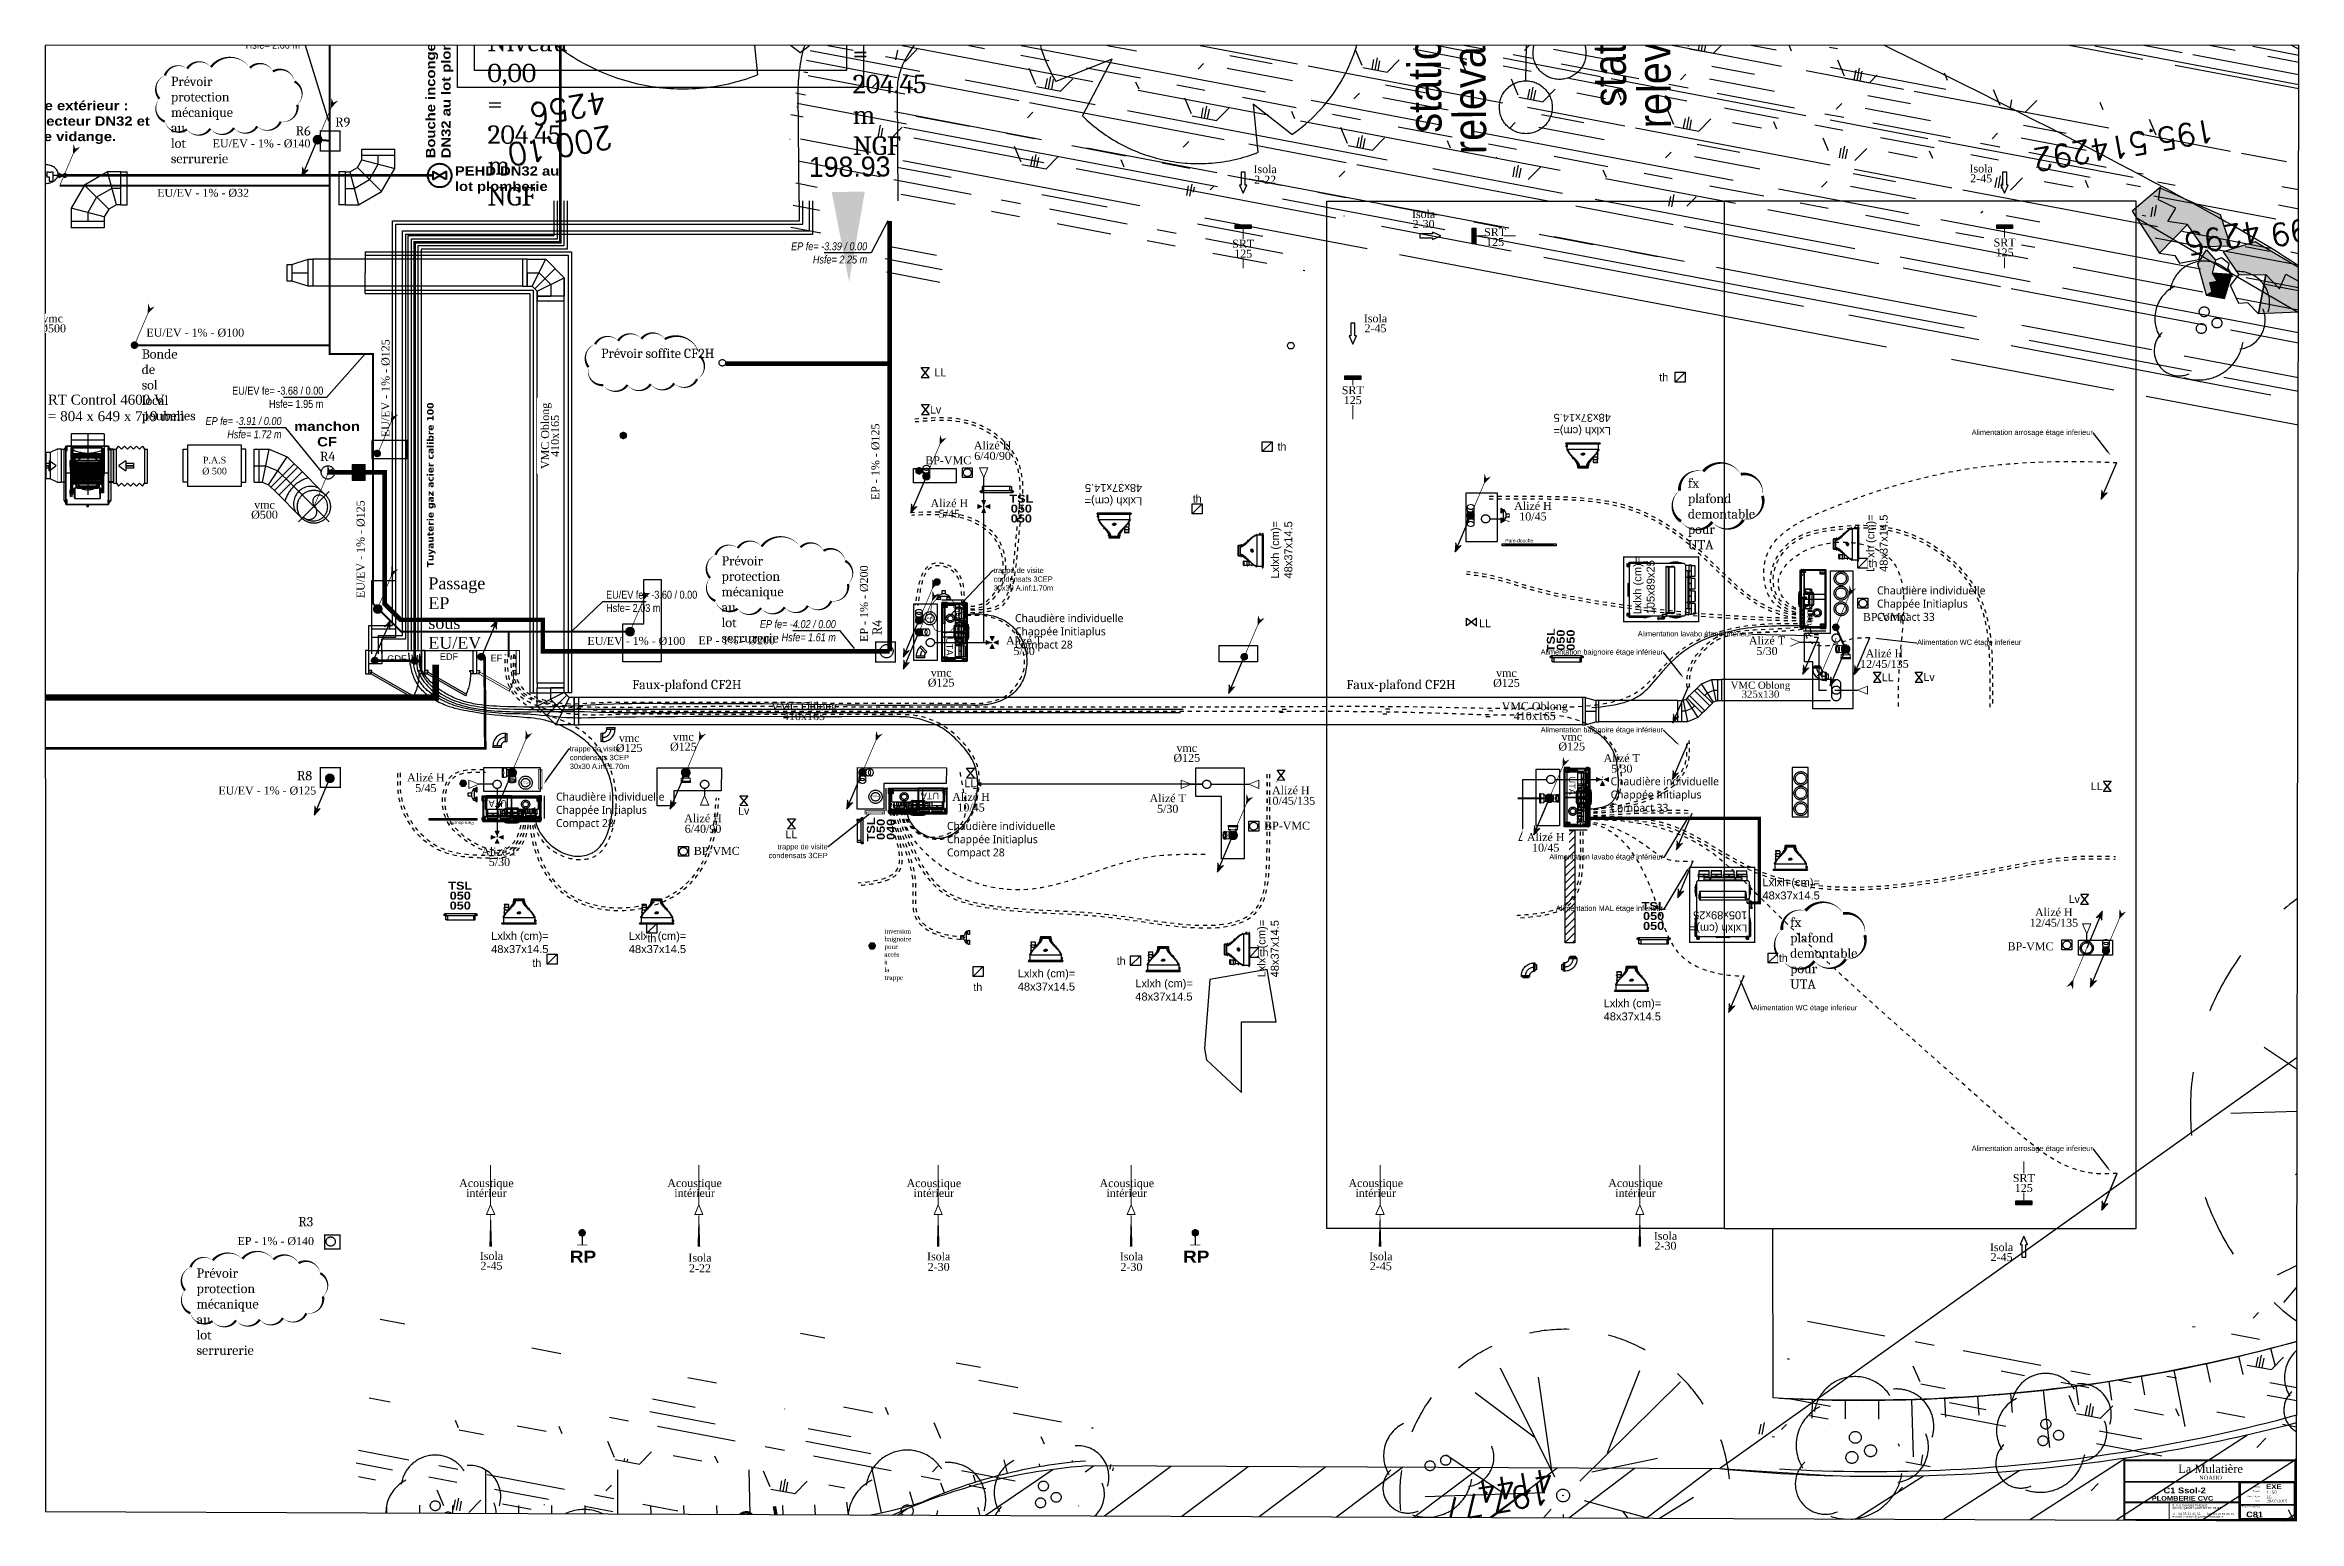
# Paper-space layout 'PLB CVC (2)' of a CAD drawing. Extents: x 2 to 1366, y 10 to 903.
# The model-space entities are those that its viewports show. They can reach past a viewport. Long polylines and large blocks are cut down to what shows.
import ezdxf
from ezdxf import colors
from ezdxf.entities.mleader import LeaderData, LeaderLine
from ezdxf.enums import TextEntityAlignment as Align
from ezdxf.lldxf.tags import DXFTag
from ezdxf.math import Vec2, Vec3

# ---------------------------------------------------------------- set-up
doc = ezdxf.new("R2010")
doc.units = 0
doc.set_wipeout_variables(frame=1)
for name, pattern in [('ACAD_ISO03W100', [30, 12, -18]), ('prelem_vmc', [0.222222, 0.111111, -0.111111]), ('prlm_chauff', [0.93, 0.75, -0.065, 0.05, -0.065]), ('prlm_ef', [0.165, 0.1, -0.065]), ('prlm_ep', [2.5, 1.25, -0.25, 0.25, -0.25, 0.25, -0.25]), ('prlm_eu', [2, 1.25, -0.25, 0.25, -0.25]), ('prlm_gaz', [36, 24, -3, 0, -3, 0, -3, 0, -3]), ('prlm_vmc', [0.282222, 0.141111, -0.141111])]:
    doc.linetypes.add(name, pattern=pattern)
for name, color, linetype in [('_GAZELEC-EAU CHAUDE', 1, 'Continuous'), ('_GAZELEC-REMARQUES', 1, 'Continuous'), ('Fond topo - ESPACE_BOISE', 252, 'Continuous'), ('Fond topo - VEG', 252, 'Continuous'), ('Fond topo - VEG_TXT', 252, 'Continuous'), ('Fond topo - Z_500', 252, 'Continuous'), ('GAZ GAZ', 123, 'Continuous'), ('GAZ-EU FLECHE', 42, 'Continuous'), ('GAZ-FLECHE VMC', 93, 'Continuous'), ('gaz-modifications', 30, 'Continuous'), ('prlm-CALORIFUGE', 114, 'Continuous'), ('prlm-CHAUFF', 30, 'Continuous'), ('prlm-CHAUFF-CONV', 20, 'Continuous'), ('prlm-EAU-CHU', 42, 'Continuous'), ('prlm-EAU-EF', 161, 'Continuous'), ('prlm-EAU-EP', 141, 'Continuous'), ('prlm-EAU-EUEV', 25, 'Continuous'), ('prlm-ELEC-BT', 63, 'Continuous'), ('prlm-GAZ', 20, 'Continuous'), ('prlm-GT', 242, 'Continuous'), ('prlm-MOD', 64, 'Continuous'), ('prlm-MOD-PB', 123, 'Continuous'), ('prlm-VMC', 93, 'Continuous'), ('prlm-VRD', 2, 'Continuous'), ('SA - arbre', 252, 'Continuous'), ('SA - arbuste', 252, 'Continuous'), ('SA - bât C', 252, 'Continuous'), ('SA - béton balayé', 252, 'Continuous'), ('SA - clôture', 252, 'DIVISE2'), ('SA - couvre sol', 252, 'Continuous'), ('SA - EBC', 252, 'Continuous'), ('SA - EP-réso', 252, 'EP'), ('SA - EU-réso', 252, 'EU'), ('SA - limite revêtement', 252, 'Continuous'), ('SA - rochers', 252, 'Continuous'), ('SA - Talus', 252, 'Continuous')]:
    doc.layers.add(name, color=color, linetype=linetype)
for name, color, linetype, plot in [('Fond topo - N', 252, 'Continuous', False), ('Fond topo - NCACHE', 252, 'Continuous', False), ('Fond topo - ZCACHE', 252, 'Continuous', False), ('prlm-ZEROPLOT', 254, 'Continuous', False)]:
    doc.layers.add(name, color=color, linetype=linetype, plot=plot)
for name, color, linetype, lineweight in [('Fond topo - P', 252, 'Continuous', 50), ('Fond topo - VOI', 252, 'Continuous', 25), ('prlm-ZCARTOUCHE', 171, 'Continuous', 13)]:
    doc.layers.add(name, color=color, linetype=linetype, lineweight=lineweight)
doc.styles.add('2000_ARIAL', font='arial.ttf', dxfattribs={"height": 0.4})
doc.styles.add('Arial', font='arial.ttf')
doc.styles.add('Geneva', font='arial.ttf')
doc.styles.add('Lignes', font='arial.ttf', dxfattribs={"height": 0.35})
doc.styles.add('prlm-ariblk', font='ariblk.ttf', dxfattribs={"height": 2.7})
doc.styles.add('prlm-chauff', font='trebucbi.ttf', dxfattribs={"height": 18})
doc.styles.add('prlm-chauff-rad', font='ariblk.ttf', dxfattribs={"height": 12})
doc.styles.add('prlm-eau-ef', font='ariblk.ttf', dxfattribs={"height": 18})
doc.styles.add('prlm-eau-ep', font='timesbi.ttf', dxfattribs={"height": 18})
doc.styles.add('prlm-eau-euev', font='pala.ttf', dxfattribs={"height": 18})
doc.styles.add('prlm-elec-cfa', font='comic.ttf', dxfattribs={"height": 12})
doc.styles.add('prlm-elec-cfo', font='comic.ttf', dxfattribs={"height": 12})
doc.styles.add('prlm-georgia', font='georgia.ttf', dxfattribs={"height": 1.8})
doc.styles.add('prlm-heavy', font='ariblk.ttf', dxfattribs={"height": 18})
doc.styles.add('prlm-mod', font='cambriaz.ttf', dxfattribs={"height": 18})
doc.styles.add('prlm-verdana', font='verdana.ttf', dxfattribs={"height": 0.9})
doc.styles.add('prlm-vmc', font='pala.ttf', dxfattribs={"height": 14})
doc.styles.add('SIMPLEX', font='simplex_.ttf', dxfattribs={"height": 1.25})
doc.styles.get("Standard").update_dxf_attribs({"font": 'arial.ttf'})
tags = doc.linetypes.add('CACHE2', pattern=[4.7625, 3.175, -1.5875]).pattern_tags.tags
tags[6:7] = [DXFTag(74, 4), DXFTag(75, 0), DXFTag(340, '0'), DXFTag(46, 0.0), DXFTag(50, 0.0), DXFTag(44, 0.0), DXFTag(45, 0.0)]
tags[4:5] = [DXFTag(74, 4), DXFTag(75, 0), DXFTag(340, '0'), DXFTag(46, 0.0), DXFTag(50, 0.0), DXFTag(44, 0.0), DXFTag(45, 0.0)]
tags = doc.linetypes.add('DIVISE2', pattern=[15.875, 6.35, -3.175, 0, -3.175, 0, -3.175]).pattern_tags.tags
tags[14:15] = [DXFTag(74, 4), DXFTag(75, 0), DXFTag(340, '0'), DXFTag(46, 0.0), DXFTag(50, 0.0), DXFTag(44, 0.0), DXFTag(45, 0.0)]
tags[12:13] = [DXFTag(74, 4), DXFTag(75, 0), DXFTag(340, '0'), DXFTag(46, 0.0), DXFTag(50, 0.0), DXFTag(44, 0.0), DXFTag(45, 0.0)]
tags[10:11] = [DXFTag(74, 4), DXFTag(75, 0), DXFTag(340, '0'), DXFTag(46, 0.0), DXFTag(50, 0.0), DXFTag(44, 0.0), DXFTag(45, 0.0)]
tags[8:9] = [DXFTag(74, 4), DXFTag(75, 0), DXFTag(340, '0'), DXFTag(46, 0.0), DXFTag(50, 0.0), DXFTag(44, 0.0), DXFTag(45, 0.0)]
tags[6:7] = [DXFTag(74, 4), DXFTag(75, 0), DXFTag(340, '0'), DXFTag(46, 0.0), DXFTag(50, 0.0), DXFTag(44, 0.0), DXFTag(45, 0.0)]
tags[4:5] = [DXFTag(74, 4), DXFTag(75, 0), DXFTag(340, '0'), DXFTag(46, 0.0), DXFTag(50, 0.0), DXFTag(44, 0.0), DXFTag(45, 0.0)]
tags = doc.linetypes.add('EP', pattern='A,5,-0.25,["EP",Lignes,S=1,R=0,X=0,Y=-0.18],-1.25', length=6.5).pattern_tags.tags
tags[15:16] = [DXFTag(74, 4), DXFTag(75, 0), DXFTag(340, '0'), DXFTag(46, 0.0), DXFTag(50, 0.0), DXFTag(44, 0.0), DXFTag(45, 0.0)]
tags[4:5] = [DXFTag(74, 4), DXFTag(75, 0), DXFTag(340, '0'), DXFTag(46, 0.0), DXFTag(50, 0.0), DXFTag(44, 0.0), DXFTag(45, 0.0)]
tags = doc.linetypes.add('EU', pattern='A,5,-0.25,["EU",Lignes,S=1,R=0,X=0,Y=-0.18],-1.25', length=6.5).pattern_tags.tags
tags[15:16] = [DXFTag(74, 4), DXFTag(75, 0), DXFTag(340, '0'), DXFTag(46, 0.0), DXFTag(50, 0.0), DXFTag(44, 0.0), DXFTag(45, 0.0)]
tags[4:5] = [DXFTag(74, 4), DXFTag(75, 0), DXFTag(340, '0'), DXFTag(46, 0.0), DXFTag(50, 0.0), DXFTag(44, 0.0), DXFTag(45, 0.0)]
tags = doc.linetypes.add('L1', pattern=[1, 0.6, -0.4]).pattern_tags.tags
tags[6:7] = [DXFTag(74, 4), DXFTag(75, 0), DXFTag(340, '0'), DXFTag(46, 0.0), DXFTag(50, 0.0), DXFTag(44, 0.0), DXFTag(45, 0.0)]
tags[4:5] = [DXFTag(74, 4), DXFTag(75, 0), DXFTag(340, '0'), DXFTag(46, 0.0), DXFTag(50, 0.0), DXFTag(44, 0.0), DXFTag(45, 0.0)]
tags = doc.linetypes.add('L16', pattern=[0.375, 0.3, -0.075]).pattern_tags.tags
tags[6:7] = [DXFTag(74, 4), DXFTag(75, 0), DXFTag(340, '0'), DXFTag(46, 0.0), DXFTag(50, 0.0), DXFTag(44, 0.0), DXFTag(45, 0.0)]
tags[4:5] = [DXFTag(74, 4), DXFTag(75, 0), DXFTag(340, '0'), DXFTag(46, 0.0), DXFTag(50, 0.0), DXFTag(44, 0.0), DXFTag(45, 0.0)]
doc.dimstyles.new('ISO-25', dxfattribs={"dimtxt": 2.5, "dimasz": 2.5, "dimexe": 1.25, "dimexo": 0.625, "dimtad": 1, "dimtxsty": 'Standard', "dimcen": 2.5, "dimadec": 0, "dimazin": 0, "dimtfac": 1, "dimtmove": 0, "dimatfit": 3, "dimfxl": 1, "dimarcsym": 0})
picture_1 = doc.add_image_def('image1.jpg', size_in_pixel=(285, 105))
pattern_1 = [(349.276398589, (-277130161.13, -473864756.78), (117.382553614, 28.6589620718), [750, -100, 250, -50]), (349.276398589, (-277130091.14, -473864744.59), (-36.753066222, 74.6422274806), [150, -16.5, 300, -37.5]), (349.2763985886, (-277130128.657, -473864719.673), (261.692811121, -15.4635897392), [400, -70, 200, -50])]
pattern_2 = [(349.276398589, (-277130161.13, -473864756.78), (22.32856351, 117.904349723), [37.50000056, -202.50000304]), (79.27639859, (-277130147.3, -473864759.4), (-235.80869945, 44.65712702), [15.000000225, -105.000001575]), (79.27639859, (-277130138.1, -473864761.14), (-235.80869945, 44.65712702), [15.000000225, -105.000001575]), (79.27639859, (-277130142.7, -473864760.27), (-235.80869945, 44.65712702), [18.75000028, -101.25000152]), (112.966466119, (-277130151.92, -473864758.52), (-191.1515722885, 280.465825937), [12.00000018, -420.74615931]), (45.586331059, (-277130133.494, -473864762.01), (22.328563535, 117.9043498154), [12.00000018, -420.74615931]), (45.586331059, (-277130124.28, -473864763.756), (22.328563535, 117.9043498154), [26.00000039, -406.6661591]), (112.966466119, (-277130161.13, -473864756.78), (-191.1515722885, 280.465825937), [26.00000039, -406.6661591]), (349.276398589, (-277130073.36, -473864750.5), (22.32856351, 117.904349723), [44.424551066, -195.575452534]), (349.276398589, (-277130085.12, -473864728.43), (22.32856351, 117.904349723), [82.810089442, -56.095855641, 43.074318646, -58.01973967]), (349.276398589, (-277130096.73, -473864706.38), (22.32856351, 117.904349723), [119.479949592, -46.287461894, 29.478701242, -44.75389087]), (349.276398589, (-277130108.42, -473864684.32), (22.32856351, 117.904349723), [100.461142907, -139.538860693]), (349.276398589, (-277130104.51, -473864665.21), (22.32856351, 117.904349723), [65.569739384, -174.430264216])]

psp = doc.layouts.new('PLB CVC (2)')

msp = doc.modelspace()

# ---------------------------------------------------------------- texts
at = {"layer": 'gaz-modifications', "insert": (490938.113, -344632.564), "char_height": 70, "width": 6.63149, "attachment_point": 1, "style": 'prlm-mod'}
msp.add_mtext('inversion baignoire\\Ppour accès à la trappe', dxfattribs=at)
at = {"layer": 'prlm-CHAUFF', "char_height": 120, "width": 1804.18078, "attachment_point": 1, "style": 'prlm-chauff'}
for s, insert in [('Chaudière individuelle Chappée Initiaplus Compact 33 ', (505958.913, -339449.865)), ('Chaudière individuelle Chappée Initiaplus Compact 28 ', (485968.918, -342570.758))]:
    msp.add_mtext(s, dxfattribs=dict(at, insert=insert))
at = {"layer": 'prlm-CHAUFF-CONV', "lineweight": 20, "insert": (493010.152, -338272.578), "char_height": 120, "width": 328.23602, "attachment_point": 5, "rotation": 359.9964641, "line_spacing_factor": 0.75, "style": 'prlm-chauff-rad', "bg_fill": 3, "box_fill_scale": 1.1, "bg_fill_color": 256, "bg_fill_transparency": 0}
msp.add_mtext('TSL\\P050\\P050', dxfattribs=at)
at = {"layer": 'prlm-CHAUFF-CONV', "lineweight": 20, "insert": (484519.35, -344129.351), "char_height": 120, "width": 328.23602, "attachment_point": 5, "line_spacing_factor": 0.75, "style": 'prlm-chauff-rad', "bg_fill": 3, "box_fill_scale": 1.1, "bg_fill_color": 256, "bg_fill_transparency": 0}
msp.add_mtext('TSL\\P050\\P050', dxfattribs=at)
at = {"layer": 'prlm-EAU-EF', "color": 3, "insert": (484000.611, -332970.872), "char_height": 140, "width": 2545.32295, "attachment_point": 1, "rotation": 90, "style": 'prlm-eau-ef'}
msp.add_mtext('Bouche incongelable DN32 au lot plomberie', dxfattribs=at)
at = {"layer": 'prlm-EAU-EF', "color": 3, "char_height": 140, "attachment_point": 1, "style": 'prlm-eau-ef'}
for s, insert, width in [('Arrosage extérieur : Disconnecteur DN32 et vanne de vidange.', (477371.268, -332104.345), 2456.02794), ('PEHD DN32 au lot plomberie', (484437.853, -333092.781), 1702.77856)]:
    msp.add_mtext(s, dxfattribs=dict(at, insert=insert, width=width))
at = {"layer": 'prlm-EAU-EF', "lineweight": 20, "char_height": 180, "attachment_point": 2, "line_spacing_factor": 0.8, "style": 'prlm-eau-ef', "bg_fill": 3, "box_fill_scale": 0.95, "bg_fill_color": 256, "bg_fill_transparency": 0}
for insert in [(486376.354, -349500.72), (495655.597, -349500.72)]:
    msp.add_mtext('RP', dxfattribs=dict(at, insert=insert))
at = {"layer": 'prlm-EAU-EP', "char_height": 120}
for s, insert, width, attachment_point, style in [('\\pt1.8e+006;{\\fArial Narrow|b0|i1|c0|p34;EP fe= -3.39 / 0.00 Hsfe= 2.25 m}', (490677.003, -334403.786), 1363.17489, 6, 'prlm-eau-ep'), ('\\pt1.8e+006;{\\fArial Narrow|b0|i1|c0|p34;EP fe= -3.91 / 0.00 Hsfe= 1.72 m}', (481815.033, -337048.225), 1363.17489, 6, 'prlm-eau-ep'), ('\\pt1.8e+006;{\\fArial Narrow|b0|i1|c0|p34;EP fe= -4.02 / 0.00 Hsfe= 1.61 m}', (490203.734, -340120.847), 1363.17489, 6, 'prlm-eau-ep'), ('EP - 1% - %%C200', (488124.133, -340204.631), 1466.99872, 1, 'prlm-eau-euev'), ('EP - 1% - %%C140', (481148.571, -349295.447), 1466.99872, 1, 'prlm-eau-euev')]:
    msp.add_mtext(s, dxfattribs=dict(at, insert=insert, width=width, attachment_point=attachment_point, style=style))
at = {"layer": 'prlm-EAU-EP', "char_height": 120, "width": 1466.99872, "attachment_point": 1, "rotation": 90, "style": 'prlm-eau-euev'}
for s, insert in [('EP - 1% - %%C125', (490741.146, -338143.186)), ('EP - 1% - %%C200', (490569.163, -340289.405))]:
    msp.add_mtext(s, dxfattribs=dict(at, insert=insert))
at = {"layer": 'prlm-EAU-EP', "linetype": 'prlm_ep', "ltscale": 20, "char_height": 140, "width": 380.00667, "attachment_point": 1, "style": 'prlm-mod'}
for s, insert in [('R4', (482395.979, -337412.303)), ('R3', (482067.667, -348991.076))]:
    msp.add_mtext(s, dxfattribs=dict(at, insert=insert))
at = {"layer": 'prlm-EAU-EP', "linetype": 'prlm_ep', "ltscale": 20, "insert": (490757.639, -340187.167), "char_height": 140, "width": 380.00667, "attachment_point": 1, "rotation": 90, "style": 'prlm-mod'}
msp.add_mtext('R4', dxfattribs=at)
at = {"layer": 'prlm-EAU-EUEV', "char_height": 120, "style": 'prlm-eau-euev'}
for s, insert, width, attachment_point in [('\\pt1.8e+006;{\\fArial Narrow|b0|i0|c0|p34;EU/EV fe= -3.63 / 0.00 Hsfe= 2.00 m}', (482093.628, -331154.168), 1604.00942, 6), ('EU/EV - 1% - %%C140', (480772.015, -332685.972), 1740.12801, 1), ('EU/EV - 1% - %%C32', (479934.055, -333433.944), 1740.12801, 1), ('EU/EV - 1% - %%C100', (479769.506, -335548.776), 1740.12801, 1), ('\\pt1.8e+006;{\\fArial Narrow|b0|i0|c0|p34;EU/EV fe= -3.68 / 0.00 Hsfe= 1.95 m}', (482447.177, -336588.589), 1604.00942, 6), ('\\pt1.8e+006;{\\fArial Narrow|b0|i0|c0|p34;EU/EV fe= -3.60 / 0.00 Hsfe= 2.03 m}', (486726.783, -339676.057), 1604.00942, 4), ('EU/EV - 1% - %%C100', (486444.62, -340213.83), 1740.12801, 1), ('EU/EV - 1% - %%C125', (480859.53, -342478.024), 1740.12801, 1)]:
    msp.add_mtext(s, dxfattribs=dict(at, insert=insert, width=width, attachment_point=attachment_point))
at = {"layer": 'prlm-EAU-EUEV', "linetype": 'prlm_eu', "ltscale": 50, "char_height": 140, "attachment_point": 1, "style": 'prlm-mod'}
for s, insert, width in [('R6', (482027.763, -332485.554), 380.00667), ('R9', (482625.61, -332354.449), 380.00667), ('Bonde de sol\\Plocal poubelles', (479699.402, -335862.439), 13.26298), ('R8', (482047.81, -342243.112), 380.00667)]:
    msp.add_mtext(s, dxfattribs=dict(at, insert=insert, width=width))
at = {"layer": 'prlm-EAU-EUEV', "char_height": 120, "width": 1740.12801, "attachment_point": 1, "rotation": 90, "style": 'prlm-eau-euev'}
for insert in [(483328.303, -337190.318), (482950.762, -339627.158)]:
    msp.add_mtext('EU/EV - 1% - %%C125', dxfattribs=dict(at, insert=insert))
at = {"layer": 'prlm-EAU-EUEV', "ltscale": 25, "insert": (484037.104, -339312.629), "char_height": 180, "attachment_point": 1, "style": 'prlm-eau-euev'}
msp.add_mtext_dynamic_manual_height_columns('Passage EP sous EU/EV', width=165.33577, gutter_width=75, heights=[0], dxfattribs=at)
at = {"layer": 'prlm-GAZ', "linetype": 'prlm_gaz', "ltscale": 0.8, "insert": (484016.243, -339160.688), "char_height": 100, "width": 2479.03895, "attachment_point": 1, "rotation": 90, "style": 'prlm-mod'}
msp.add_mtext('{\\fVerdana|b1|i0|c0|p34;Tuyauterie gaz acier calibre 100}', dxfattribs=at)
at = {"layer": 'prlm-MOD', "attachment_point": 1, "style": 'prlm-mod'}
for s, insert, char_height, width in [('Niveau 0,00 = 204.45 m NGF', (490457.798, -330306.63), 280, 26.52596), ('Niveau 0,00 = 204.45 m NGF', (484930.666, -331072.059), 280, 26.52596), ('Prévoir protection\\Pmécanique au\\Plot serrurerie', (480141.205, -331738.14), 140, 13.26298), ('Prévoir soffite CF2H', (486650.489, -335851.969), 140, 1854.73701), ('fx plafond \\Pdemontable \\Ppour UTA', (503097.343, -337815.336), 140, 13.26298), ('Prévoir protection\\Pmécanique au\\Plot serrurerie', (488473.989, -338991.863), 140, 13.26298), ('fx plafond \\Pdemontable \\Ppour UTA', (504644.959, -344462.671), 140, 13.26298), ('Prévoir protection\\Pmécanique au\\Plot serrurerie', (480529.336, -349770.235), 140, 13.26298)]:
    msp.add_mtext(s, dxfattribs=dict(at, insert=insert, char_height=char_height, width=width))
at = {"layer": 'prlm-MOD', "color": 1, "char_height": 140, "width": 1854.73701, "attachment_point": 1, "style": 'prlm-mod'}
for insert in [(487119.966, -340863.355), (497927.449, -340863.355)]:
    msp.add_mtext('Faux-plafond CF2H', dxfattribs=dict(at, insert=insert))
at = {"layer": 'prlm-VMC', "char_height": 120, "attachment_point": 1, "style": 'prlm-vmc'}
for insert in [(491556.596, -337480.952), (505744.218, -339852.648), (496683.877, -343009.91), (488053.899, -343391.142), (507934.747, -344835.46)]:
    msp.add_mtext_dynamic_manual_height_columns('BP-VMC', width=101.12978, gutter_width=50, heights=[0], dxfattribs=dict(at, insert=insert))
at = {"layer": 'prlm-VMC', "linetype": 'ByBlock', "lineweight": -2, "insert": (489720.566, -341201.756), "char_height": 120, "width": 1022.08297, "attachment_point": 2, "line_spacing_factor": 0.75, "style": 'prlm-vmc', "bg_fill": 2}
msp.add_mtext('VMC Oblong\\P410x165', dxfattribs=at)
at = {"layer": 'prlm-VMC', "ltscale": 25, "insert": (483998.949, -342421.558), "char_height": 120, "width": 586.14744, "attachment_point": 5, "line_spacing_factor": 0.8, "style": 'prlm-vmc', "bg_fill": 2}
msp.add_mtext('Alizé H 5/45', dxfattribs=at)
at = {"layer": 'prlm-VMC', "char_height": 120, "style": 'prlm-vmc', "bg_fill": 3, "box_fill_scale": 1.1, "bg_fill_color": 256, "bg_fill_transparency": 0}
for s, insert, width, attachment_point, line_spacing_factor in [('Acoustique intérieur', (484914.94, -348418.23), 236.73962, 2, 0.75), ('Acoustique intérieur', (488065.84, -348418.218), 236.73962, 2, 0.75), ('Acoustique intérieur', (491687.213, -348418.579), 236.73962, 2, 0.75), ('Acoustique intérieur', (494606.639, -348418.889), 236.73962, 2, 0.75), ('Acoustique intérieur', (498373.488, -348418.226), 236.73962, 2, 0.75), ('Acoustique intérieur', (502304.969, -348418.226), 236.73962, 2, 0.75), ('Isola\\P2-22', (488147.553, -349687.105), 173.97926, 5, 0.8), ('Isola\\P2-30', (491759.279, -349667.649), 173.97926, 5, 0.8), ('Isola\\P2-30', (494676.149, -349667.649), 173.97926, 5, 0.8)]:
    msp.add_mtext(s, dxfattribs=dict(at, insert=insert, width=width, attachment_point=attachment_point, line_spacing_factor=line_spacing_factor))
at = {"layer": 'prlm-VMC', "linetype": 'ByBlock', "lineweight": -2, "char_height": 120, "width": 236.73962, "attachment_point": 2, "line_spacing_factor": 0.75, "style": 'prlm-vmc', "bg_fill": 3, "box_fill_scale": 1.1, "bg_fill_color": 256, "bg_fill_transparency": 0}
for s, insert in [('Isola\\P2-30', (502757.848, -349216.143)), ('Isola\\P2-45', (484991.402, -349520.022)), ('Isola\\P2-45', (498449.923, -349525.11))]:
    msp.add_mtext(s, dxfattribs=dict(at, insert=insert))

# ---------------------------------------------------------------- blocks, each defined once
blk = doc.blocks.new('$CTaff')
at = {"layer": 'prlm-ZCARTOUCHE', "color": 0, "linetype": 'ByBlock', "lineweight": -2, "style": 'prlm-georgia', "flags": 8}
blk.add_attdef('CTAFF', text='', height=5, dxfattribs=at).set_placement((-52.5, 32.1), align=Align.MIDDLE_CENTER)
blk = doc.blocks.new('$CTcli')
at = {"layer": 'prlm-ZCARTOUCHE', "color": 0, "linetype": 'ByBlock', "lineweight": -2, "style": 'prlm-georgia', "flags": 8}
blk.add_attdef('CTCLI', text='', height=2.5, dxfattribs=at).set_placement((-52.5, 26.7), align=Align.MIDDLE_CENTER)
blk = doc.blocks.new('$ctpha')
at = {"layer": 'prlm-ZCARTOUCHE', "color": 0, "style": 'prlm-ariblk', "flags": 8}
blk.add_attdef('CTPHA', text='', height=2.9, dxfattribs=at).set_placement((0, 0), align=Align.MIDDLE_CENTER)
blk = doc.blocks.new('$CTsca')
at = {"layer": 'prlm-ZCARTOUCHE', "color": 0, "style": 'prlm-georgia', "flags": 8}
blk.add_attdef('CTSCA', (-18.8, 17), '', height=1.8, dxfattribs=at)
blk = doc.blocks.new('$CTtit')
at = {"layer": 'prlm-ZCARTOUCHE', "color": 0, "linetype": 'ByBlock', "lineweight": -2, "style": 'prlm-ariblk', "flags": 8}
blk.add_attdef('CTTIT', text='', height=3.5, dxfattribs=at).set_placement((-68.2, 19), align=Align.MIDDLE_CENTER)
blk = doc.blocks.new('$ctlot')
at = {"layer": 'prlm-ZCARTOUCHE', "color": 0, "style": 'prlm-ariblk', "flags": 8}
blk.add_attdef('CTLOT', text='', height=2.8, dxfattribs=at).set_placement((0, 0), align=Align.MIDDLE_CENTER)
blk = doc.blocks.new('xi.LVrob')
at = {"layer": 'prlm-EAU-EF', "color": 0}
blk.add_lwpolyline([(-6, 7.5), (6, 7.5), (-6, -7.5), (6, -7.5)], close=True, dxfattribs=at)
blk = doc.blocks.new('xi.ep')
at = {"layer": 'prlm-EAU-EP', "color": 0, "linetype": 'ByBlock', "lineweight": -2}
blk.add_circle((0, 0), 5, dxfattribs=at)
blk = doc.blocks.new('xi.pdch')
at = {"layer": 'prlm-MOD', "color": 0, "linetype": 'ByBlock', "lineweight": -2, "ltscale": 50}
blk.add_lwpolyline([(-32.5, -3.2), (-32.5, -0.2), (47.5, -0.2), (47.5, -3.2)], close=True, dxfattribs=at)
at = {"layer": 'prlm-MOD', "color": 0, "linetype": 'ByBlock', "lineweight": 5, "ltscale": 50, "const_width": 1.3}
blk.add_lwpolyline([(-28.4, -1.7), (44.1, -1.7), (44.1, -1.7)], dxfattribs=at)
at = {"layer": 'prlm-MOD', "color": 0, "insert": (-27.7, 7.1), "char_height": 5.15, "width": 137.315, "attachment_point": 1}
blk.add_mtext('Pare-douche', dxfattribs=at)
blk = doc.blocks.new('xi.EA-Ma')
at = {"layer": 'prlm-MOD-PB'}
blk.add_hatch(color=0, dxfattribs=at).paths.add_polyline_path([(-4.7, 0), (-4.7, -28), (4.6, -28), (4.6, 0)])
at = {"layer": 'prlm-VMC', "linetype": 'ByBlock'}
blk.add_hatch(color=0, dxfattribs=at).paths.add_polyline_path([(-12, 5.6), (12, 5.6), (12, 0), (-12, 0)])
at = {"layer": 'prlm-MOD-PB', "color": 0, "linetype": 'ByBlock', "lineweight": -2, "flags": 128}
blk.add_lwpolyline([(-4.7, 0), (-4.7, -28), (4.6, -28), (4.6, 0)], close=True, dxfattribs=at)
at = {"layer": 'prlm-VMC', "color": 0, "linetype": 'ByBlock', "flags": 128}
for points in [[(-12, 5.6), (12, 5.6), (12, 0), (-12, 0)], [(-3.1, -60.2), (-3.1, -79.5), (3.1, -79.5), (3.1, -60.2), (5.6, -60.2), (0, -47.7), (-5.6, -60.2)]]:
    blk.add_lwpolyline(points, close=True, dxfattribs=at)
at = {"layer": 'prlm-ZEROPLOT', "color": 250, "linetype": 'ACAD_ISO03W100', "lineweight": 0, "ltscale": 0.2}
blk.add_lwpolyline([(0, 5.6), (0, 65.6)], dxfattribs=at)
blk = doc.blocks.new('xi.colonnegaz')
at = {"layer": 'prlm-GAZ'}
h = blk.add_hatch(dxfattribs=at)
h.set_pattern_fill('ANSI37', color=0, scale=0.5, style=0)
h.paths.add_polyline_path([(-5, 0, 1), (5, 0, 1)])
at = {"layer": 'prlm-GAZ', "color": 0}
blk.add_circle((0, 0), 5, dxfattribs=at)
blk = doc.blocks.new('xi.txt-delmo')
at = {"layer": 'prlm-CALORIFUGE', "insert": (0, 0), "char_height": 14, "width": 96.822, "attachment_point": 5, "style": 'prlm-heavy'}
blk.add_mtext('manchon CF', dxfattribs=at)
blk = doc.blocks.new('xi.delmo')
at = {"layer": 'prlm-CALORIFUGE', "lineweight": 5}
blk.add_hatch(color=0, dxfattribs=at).paths.add_polyline_path([(-10, 12), (10, 12), (10, -12), (-10, -12)])
at = {"layer": 'prlm-CALORIFUGE', "color": 0, "lineweight": 5}
blk.add_lwpolyline([(-10, 12), (10, 12), (10, -12), (-10, -12)], close=True, dxfattribs=at)
blk = doc.blocks.new('xi.chu')
at = {"layer": 'prlm-EAU-EUEV', "linetype": 'ByBlock', "lineweight": 5}
blk.add_hatch(color=0, dxfattribs=at).paths.add_polyline_path([(6.5, 0, 1), (-6.5, 0, 1)])
at = {"layer": 'prlm-EAU-EUEV', "color": 0, "linetype": 'ByBlock', "lineweight": 5}
blk.add_circle((0, 0), 6.5, dxfattribs=at)
blk = doc.blocks.new('xi.dchrob')
at = {"layer": 'prlm-MOD', "color": 161}
for p, q in [((8.2, -2.3), (8.2, 2.3)), ((13.4, 1.2), (13.4, -1.2))]:
    blk.add_line(p, q, dxfattribs=at)
for points in [[(0, 10.7), (0, 4.2)], [(4.2, -5.7), (4.2, 5.7)], [(5.8, 7.6), (8.2, 2.4)], [(0, -4.2), (0, -10.7)], [(5.8, -7.3), (8.2, -2.4)]]:
    blk.add_lwpolyline(points, dxfattribs=at)
for points in [[(2.5, 9.2), (4.2, 9.2), (4.2, 5.7), (2.5, 5.7)], [(13.4, -2.4), (8.2, -2.4), (8.2, 2.4), (13.4, 2.4)], [(2.5, -5.7), (4.2, -5.7), (4.2, -9.2), (2.5, -9.2)]]:
    blk.add_lwpolyline(points, close=True, dxfattribs=at)
for centre, radius, start, end in [((0, 7.4), 3.25, 32.579, 90), ((0, 7.4), 3.25, 270, 327.421), ((4.6, 7.6), 1.13, 0, 114.0743), ((0, -7.4), 3.25, 32.579, 90), ((0, -7.4), 3.25, 270, 327.421), ((4.6, -7.3), 1.13, 245.9257, 360)]:
    blk.add_arc(centre, radius, start, end, dxfattribs=at)
blk = doc.blocks.new('xi.tsl-050-050')
at = {"layer": 'prlm-CHAUFF-CONV', "linetype": 'ByBlock', "lineweight": -2}
h = blk.add_hatch(color=0, dxfattribs=at)
edge = h.paths.add_edge_path()
edge.add_arc((-23.5, 7.5), 1.5, 0, 360)
edge = h.paths.add_edge_path(flags=17)
edge.add_arc((-23.5, 7.5), 1, 0, 360)
edge = h.paths.add_edge_path()
edge.add_arc((23.5, 7.5), 1.5, 0, 360)
edge = h.paths.add_edge_path(flags=17)
edge.add_arc((23.5, 7.5), 1, 0, 360)
at = {"layer": 'prlm-CHAUFF-CONV', "color": 0, "linetype": 'ByBlock', "lineweight": -2, "flags": 128}
for points in [[(23.5, 9), (-23.5, 9)], [(23.5, 6), (-23.5, 6)]]:
    blk.add_lwpolyline(points, dxfattribs=at)
at = {"layer": 'prlm-CHAUFF-CONV', "color": 0, "linetype": 'ByBlock', "lineweight": -2}
for points in [[(-19.7, 0), (-22.3, 0), (-22.3, 6), (-19.7, 6)], [(19.7, 0), (22.3, 0), (22.3, 6), (19.7, 6)]]:
    blk.add_lwpolyline(points, close=True, dxfattribs=at)
for centre, radius in [((-23.5, 7.5), 1.5), ((-23.5, 7.5), 1), ((23.5, 7.5), 1.5), ((23.5, 7.5), 1)]:
    blk.add_circle(centre, radius, dxfattribs=at)
at = {"layer": 'prlm-ZEROPLOT', "linetype": 'ByBlock', "lineweight": -2, "flags": 128}
blk.add_lwpolyline([(-21, 0), (21, 0)], dxfattribs=at)
blk = doc.blocks.new('xi.be')
at = {"layer": 'prlm-VMC', "color": 0, "linetype": 'ByBlock', "lineweight": 5, "flags": 128}
blk.add_lwpolyline([(-6.2, -15), (6.2, -15), (0, 0)], close=True, dxfattribs=at)
at = {"layer": 'prlm-VMC', "color": 0, "linetype": 'ByBlock', "lineweight": 5}
blk.add_solid([(0, -1), (5.2, -14), (-5.2, -14), (0, -1)], dxfattribs=at)
blk = doc.blocks.new('xi.bep')
at = {"layer": 'prlm-VMC', "linetype": 'ByBlock', "lineweight": 5}
h = blk.add_hatch(color=0, dxfattribs=at)
h.paths.add_polyline_path([(0, 2.7), (2.9, 9.1), (-2.9, 9.1)])
h.paths.add_polyline_path([(9.1, -2.9), (9.1, 2.9), (2.7, 0)])
h.paths.add_polyline_path([(2.9, -9.1), (0, -2.7), (-2.9, -9.1)])
h.paths.add_polyline_path([(-9.1, -2.9), (-2.7, 0), (-9.1, 2.9)])
at = {"layer": 'prlm-VMC', "color": 0, "linetype": 'ByBlock', "lineweight": 5, "flags": 128}
for points in [[(-9.1, -2.9), (-9.1, 2.9), (-2.7, 0)], [(2.9, 9.1), (-2.9, 9.1), (0, 2.7)], [(9.1, 2.9), (9.1, -2.9), (2.7, 0)], [(-2.9, -9.1), (2.9, -9.1), (0, -2.7)]]:
    blk.add_lwpolyline(points, close=True, dxfattribs=at)
blk = doc.blocks.new('xi.c500-90')
at = {"layer": 'prlm-VMC'}
for p, q in [((29.9, 84.5), (-4.9, 64.4)), ((43.3, 34.5), (29.9, 84.5)), ((50, 84.5), (29.9, 84.5)), ((50, 84.5), (59.5, 84.5)), ((50, 34.5), (50, 84.5)), ((59.5, 34.5), (59.5, 84.5)), ((-4.9, 64.4), (-25, 29.6)), ((31.7, 27.8), (-4.9, 64.4)), ((13.4, 46.1), (0, 22.9)), ((36.6, 59.5), (13.4, 46.1)), ((43.3, 34.5), (31.7, 27.8)), ((50, 59.5), (36.6, 59.5)), ((50, 34.5), (43.3, 34.5)), ((50, 34.5), (59.5, 34.5)), ((25, 16.2), (-25, 29.6)), ((-25, 29.6), (-25, 9.5)), ((-25, 9.5), (-25, 0)), ((25, 9.5), (-25, 9.5)), ((25, 0), (-25, 0)), ((0, 22.9), (0, 9.5)), ((31.7, 27.8), (25, 16.2)), ((25, 16.2), (25, 9.5)), ((25, 9.5), (25, 0))]:
    blk.add_line(p, q, dxfattribs=at)
blk = doc.blocks.new('xi.vmcd500')
at = {"layer": 'prlm-VMC', "color": 0, "linetype": 'ByBlock', "lineweight": -2, "insert": (0, 0), "char_height": 12, "width": 39.387, "attachment_point": 2, "line_spacing_factor": 0.75, "style": 'prlm-vmc', "bg_fill": 3, "box_fill_scale": 1.1, "bg_fill_color": 256, "bg_fill_transparency": 0}
blk.add_mtext('vmc\\P%%C500', dxfattribs=at)
blk = doc.blocks.new('xi.EA')
at = {"layer": 'prlm-VMC', "color": 0, "linetype": 'ByBlock', "lineweight": 5, "flags": 128}
blk.add_lwpolyline([(-6.2, -15), (6.2, -15), (0, 0)], close=True, dxfattribs=at)
at = {"layer": 'prlm-VMC', "color": 0, "linetype": 'ByBlock', "lineweight": -2, "flags": 128}
blk.add_lwpolyline([(0, -15, 1, 4, 0), (0, -63.6, 1, 1, 0)], format="xyseb", dxfattribs=at)
at = {"layer": 'prlm-VMC', "color": 0, "linetype": 'ByBlock', "lineweight": 5}
blk.add_solid([(0, 0), (6.2, -15), (-6.2, -15), (0, 0)], dxfattribs=at)
at = {"layer": 'prlm-ZEROPLOT', "color": 250, "linetype": 'ACAD_ISO03W100', "lineweight": 0, "ltscale": 0.2}
blk.add_lwpolyline([(0, 0), (0, 60)], dxfattribs=at)
blk = doc.blocks.new('xi.eu')
at = {"layer": 'prlm-EAU-EUEV', "linetype": 'ByBlock', "lineweight": -2}
h = blk.add_hatch(color=0, dxfattribs=at)
edge = h.paths.add_edge_path()
edge.add_arc((0, 0), 5, 0, 360)
at = {"layer": 'prlm-EAU-EUEV', "color": 0, "linetype": 'ByBlock', "lineweight": 5}
blk.add_circle((0, 0), 5, dxfattribs=at)
blk = doc.blocks.new('xi.cee1')
at = {"layer": 'prlm-EAU-CHU', "color": 0, "lineweight": 13}
for p, q in [((7.4, 5), (2.2, 5)), ((12.1, 5.3), (8.8, 5.3)), ((2.2, -5), (7.4, -5)), ((8.8, -5.3), (12.1, -5.3))]:
    blk.add_line(p, q, dxfattribs=at)
for radius in [5.45, 4.69]:
    blk.add_circle((0, 0), radius, dxfattribs=at)
for centre, radius, start, end in [((10.1, 0.8), 4.99, 122.4397, 169.5051), ((8.8, 2.5), 2.86, 90.508, 118.9381), ((6.4, 0), 5.87, 317.8112, 42.1667), ((6.1, 0), 6.3, 318.9248, 41.0752), ((10.1, -0.8), 4.99, 190.4949, 237.5603), ((8.8, -2.5), 2.86, 241.0619, 269.492)]:
    blk.add_arc(centre, radius, start, end, dxfattribs=at)
for centre, major_axis, ratio in [((12.8, 0), (0, -5.44), 0.708306), ((12.9, 0), (0, -5.05), 0.707331)]:
    blk.add_ellipse(centre, major_axis=major_axis, ratio=ratio, dxfattribs=at)
blk = doc.blocks.new('MTI900_Alu_390')
at = {"layer": 'prlm-MOD', "color": 1, "linetype": 'Continuous'}
for p, q in [((-4.47, 0), (-4.47, 0)), ((-4.47, 0), (-4.47, 0)), ((-4.47, 0), (-4.28, 0)), ((-4.28, 0), (-4.23, 0)), ((-4.23, 0), (4.22, 0)), ((-4.23, -0.07), (-4.23, 0)), ((4.28, 0), (4.22, 0)), ((4.22, -0.07), (4.22, 0)), ((4.47, 0), (4.28, 0)), ((4.48, 0), (4.47, 0)), ((4.48, 0), (4.48, 0)), ((-4.47, -0.39), (-4.47, 0)), ((-4.47, -0.8), (-4.47, -0.39)), ((-4.31, -0.39), (-4.47, -0.39)), ((-4.42, -0.85), (-4.47, -0.8)), ((-4.47, -3.36), (-4.47, -3.34)), ((-4.47, -3.34), (-4.45, -3.34)), ((-4.47, -3.69), (-4.47, -3.36)), ((-4.45, -3.36), (-4.47, -3.36)), ((-4.46, -0.19), (-4.46, -0.02)), ((-4.46, -0.37), (-4.46, -0.21)), ((-4.45, -0.02), (-4.4, -0.02)), ((-4.38, -0.19), (-4.45, -0.19)), ((-4.45, -0.21), (-4.38, -0.21)), ((-4.4, -0.37), (-4.45, -0.37)), ((-4.45, -3.34), (-4.45, -3.36)), ((-4.45, -3.69), (-4.45, -3.36)), ((-4.43, -3.32), (-4.44, -3.33)), ((-4.44, -3.33), (-4.44, -3.38)), ((-4.44, -3.38), (-4.43, -3.39)), ((-4.43, -0.56), (-4.43, -0.49)), ((-4.4, -0.49), (-4.43, -0.49)), ((-4.43, -0.49), (-4.44, -0.5)), ((-4.44, -0.5), (-4.44, -0.55)), ((-4.44, -0.55), (-4.43, -0.56)), ((-4.43, -0.56), (-4.4, -0.56)), ((-4.43, -3.39), (-4.43, -3.32)), ((-4.4, -3.32), (-4.43, -3.32)), ((-4.43, -3.39), (-4.4, -3.39)), ((-4.4, -0.85), (-4.42, -0.85)), ((-4.39, -0.4), (-4.4, -0.41)), ((-4.4, -0.41), (-4.4, -3.46)), ((-4.39, -0.04), (-4.38, -0.03)), ((-4.39, -0.06), (-4.39, -0.04)), ((-4.38, -0.07), (-4.39, -0.06)), ((-4.39, -0.33), (-4.38, -0.32)), ((-4.39, -0.35), (-4.39, -0.33)), ((-4.38, -0.36), (-4.39, -0.35)), ((-4.34, -0.4), (-4.39, -0.4)), ((-4.38, -0.03), (-4.35, -0.04)), ((-4.35, -0.06), (-4.38, -0.07)), ((-4.38, -0.32), (-4.35, -0.33)), ((-4.35, -0.35), (-4.38, -0.36)), ((-4.35, -0.13), (-4.37, -0.16)), ((-4.37, -0.16), (-4.37, -0.19)), ((-4.37, -0.21), (-4.37, -0.24)), ((-4.37, -0.24), (-4.35, -0.27)), ((-4.35, -0.02), (-4.3, -0.02)), ((-4.35, -0.04), (-4.35, -0.06)), ((-4.35, -0.09), (-4.35, -0.13)), ((-4.34, -0.14), (-4.35, -0.16)), ((-4.34, -0.16), (-4.35, -0.19)), ((-4.35, -0.17), (-4.35, -0.23)), ((-4.35, -0.21), (-4.34, -0.24)), ((-4.35, -0.24), (-4.33, -0.26)), ((-4.35, -0.27), (-4.35, -0.3)), ((-4.35, -0.33), (-4.35, -0.35)), ((-4.3, -0.37), (-4.35, -0.37)), ((-4.34, -0.24), (-4.34, -0.16)), ((-4.33, -0.16), (-4.34, -0.16)), ((-4.33, -0.17), (-4.34, -0.17)), ((-4.33, -0.23), (-4.34, -0.23)), ((-4.34, -0.24), (-4.33, -0.24)), ((-4.3, -0.4), (-4.34, -0.4)), ((-4.34, -0.4), (-4.34, -3.47)), ((-4.3, -0.08), (-4.33, -0.08)), ((-4.3, -0.09), (-4.33, -0.09)), ((-4.33, -0.1), (-4.3, -0.1)), ((-4.33, -0.19), (-4.33, -0.1)), ((-4.33, -0.1), (-4.33, -0.13)), ((-4.32, -0.2), (-4.33, -0.19)), ((-4.33, -0.3), (-4.33, -0.2)), ((-4.33, -0.2), (-4.32, -0.2)), ((-4.33, -0.26), (-4.33, -0.3)), ((-4.3, -0.3), (-4.33, -0.3)), ((-4.33, -0.3), (-4.3, -0.3)), ((-4.33, -0.32), (-4.3, -0.32)), ((-4.3, -0.6), (-4.3, -0.39)), ((-4.3, -0.6), (-4.3, -3.28)), ((-3.82, -0.85), (-4.3, -0.85)), ((-4.3, -3.55), (-4.3, -3.28)), ((-4.29, -0.02), (-4.29, -0.07)), ((-4.29, -0.14), (-4.29, -0.1)), ((-4.29, -0.14), (-4.29, -0.14)), ((-4.29, -0.14), (-4.26, -0.14)), ((-4.28, -0.14), (-4.29, -0.14)), ((-4.25, -0.25), (-4.29, -0.25)), ((-4.29, -0.26), (-4.29, -0.26)), ((-4.29, -0.3), (-4.29, -0.26)), ((-4.29, -0.26), (-4.28, -0.26)), ((-4.29, -0.33), (-4.29, -0.37)), ((-4.28, -0.61), (-4.29, -0.61)), ((-4.29, -3.27), (-4.28, -3.27)), ((-4.27, -0.52), (-4.28, -0.52)), ((-4.28, -0.53), (-4.27, -0.53)), ((-4.28, -3.35), (-4.28, -3.36)), ((-4.28, -3.35), (-4.28, -3.35)), ((-4.27, 0), (-4.27, -0.14)), ((-4.27, -0.07), (-4.27, -0.09)), ((-4.27, -0.07), (-4.14, -0.07)), ((-4.27, -0.09), (-4.26, -0.12)), ((-4.27, -0.26), (-4.27, -0.52)), ((-4.21, -0.47), (-4.27, -0.47)), ((-4.27, -0.53), (-4.27, -0.52)), ((-4.27, -0.53), (-4.27, -0.6)), ((-4.27, -0.57), (-4.21, -0.57)), ((-4.27, -3.28), (-4.27, -3.35)), ((-4.21, -3.3), (-4.27, -3.3)), ((-4.27, -3.36), (-4.27, -3.35)), ((-4.27, -3.36), (-4.27, -3.48)), ((-4.27, -3.4), (-4.21, -3.4)), ((-4.26, -0.14), (-4.26, -0.12)), ((-4.25, -0.25), (-4.23, -0.24)), ((-4.23, -0.1), (-4.23, -0.24)), ((-3.96, -0.1), (-4.23, -0.1)), ((-4.23, -0.1), (-4.16, -0.1)), ((-4.23, -0.1), (-4.23, -0.1)), ((-4.23, -0.1), (-4.23, -0.12)), ((-4.23, -0.12), (-4.17, -0.12)), ((-4.21, -0.57), (-4.21, -0.47)), ((-4.21, -3.4), (-4.21, -3.3)), ((-4.2, -0.12), (-4.07, -0.12)), ((-4.2, -0.12), (-4.2, -0.13)), ((-4.2, -0.12), (-4.2, -0.12)), ((-4.2, -0.13), (-4.07, -0.13)), ((-4.16, -0.11), (-4.17, -0.12)), ((-4.17, -0.16), (-4.1, -0.16)), ((-4.17, -3.21), (-4.17, -3.19)), ((-4.14, -3.19), (-4.17, -3.19)), ((-4.17, -3.34), (-4.17, -3.21)), ((-4.12, -3.21), (-4.17, -3.21)), ((-4.17, -3.49), (-4.17, -3.34)), ((-4.14, -3.34), (-4.17, -3.34)), ((-4.16, -0.02), (-4.11, -0.02)), ((-4.16, -0.02), (-4.16, -0.07)), ((-4.16, -0.1), (-4.16, -0.11)), ((-4.11, -0.11), (-4.16, -0.11)), ((-4.13, -0.07), (-4.14, -0.07)), ((-4.14, -3.08), (-4.05, -3.08)), ((-4.14, -3.08), (-4.14, -3.5)), ((-4.14, -3.49), (-4.14, -3.34)), ((-4.13, -0.07), (-3.96, -0.07)), ((-4.13, -0.07), (-4.13, -0.07)), ((-4.12, -3.49), (-4.12, -3.21)), ((-4.11, -0.07), (-4.11, -0.02)), ((-4.11, -0.11), (-4.11, -0.1)), ((-4.11, -0.1), (4.11, -0.1)), ((-4.09, -0.12), (-4.11, -0.11)), ((-4.1, -0.12), (4.1, -0.12)), ((-4.07, -0.13), (-4.07, -0.12)), ((-4.07, -0.12), (-4.07, -0.12)), ((-4.02, -3.69), (-4.05, -3.08)), ((-4.05, -3.08), (-4.03, -3.08)), ((-4.03, -3.08), (-4.01, -3.69)), ((-0.28, -3.22), (-4.03, -3.22)), ((-0.28, -3.25), (-4.03, -3.25)), ((-4.02, -3.29), (-4.03, -3.29)), ((-4.02, -3.29), (-4.02, -3.36)), ((-4.02, -3.36), (-4.02, -3.36)), ((-3.99, -0.3), (-3.99, -0.15)), ((-3.99, -0.7), (-3.99, -0.55)), ((-3.96, -0.07), (-3.96, -0.1)), ((-3.96, -0.09), (3.96, -0.09)), ((-3.89, -0.15), (-3.89, -0.3)), ((-3.89, -0.55), (-3.89, -0.7)), ((-3.77, -0.8), (-3.82, -0.85)), ((-3.77, -0.12), (-3.77, -0.8)), ((-1.5, -2.16), (-1.5, -3.22)), ((-1.48, -2.16), (-1.5, -2.16)), ((-1.48, -2.16), (-1.48, -3.22)), ((-1.48, -2.16), (-1.46, -2.16)), ((-1.46, -2.16), (-1.05, -2.16)), ((-1.46, -2.16), (-1.46, -3.22)), ((-1.38, -3.11), (-1.41, -3.12)), ((-1.41, -3.12), (-1.41, -3.17)), ((-1.41, -3.17), (-1.38, -3.17)), ((-1.39, -3.17), (-1.22, -3.17)), ((-1.39, -3.17), (-1.39, -3.17)), ((-1.38, -3.11), (-1.24, -3.11)), ((-1.38, -3.17), (-1.36, -3.17)), ((-1.36, -3.12), (-1.36, -3.17)), ((-1.36, -3.17), (-1.31, -3.17)), ((-1.36, -3.17), (-1.36, -3.22)), ((-1.35, -3.22), (-1.35, -3.17)), ((-1.31, -3.17), (-1.26, -3.17)), ((-1.27, -3.22), (-1.27, -3.17)), ((-1.26, -3.12), (-1.26, -3.17)), ((-1.26, -3.17), (-1.24, -3.17)), ((-1.26, -3.22), (-1.26, -3.17)), ((-1.25, -3.22), (-1.13, -3.07)), ((-1.21, -3.12), (-1.24, -3.11)), ((-1.24, -3.17), (-1.21, -3.17)), ((-1.22, -3.17), (-1.22, -3.17)), ((-1.21, -3.12), (-1.21, -3.17)), ((-1.13, -2.92), (-1.1, -2.92)), ((-1.13, -3.07), (-1.13, -2.92)), ((-1.1, -2.92), (-1.1, -3.22)), ((-1.1, -2.92), (-1.05, -2.92)), ((-1.05, -2.52), (-1.05, -2.06)), ((-1.05, -2.06), (-0.85, -2.06)), ((-1.05, -3.22), (-1.05, -2.52)), ((-0.99, -2.52), (-1.05, -2.52)), ((-0.99, -2.47), (-0.91, -2.47)), ((-0.99, -2.52), (-0.99, -2.47)), ((-0.99, -2.52), (-0.99, -3.22)), ((-0.91, -2.52), (-0.99, -2.52)), ((0.93, -2.58), (-0.93, -2.58)), ((-0.93, -3.22), (-0.93, -2.58)), ((-0.85, -2.47), (-0.91, -2.47)), ((-0.91, -2.52), (-0.91, -2.47)), ((-0.85, -1.86), (0.85, -1.86)), ((-0.85, -1.86), (-0.85, -2.06)), ((0.85, -2.06), (-0.85, -2.06)), ((-0.85, -2.06), (-0.85, -2.47)), ((-0.85, -2.47), (0.85, -2.47)), ((-0.85, -2.47), (-0.85, -2.52)), ((0.85, -2.52), (-0.85, -2.52)), ((-0.85, -3.22), (-0.85, -2.58)), ((-0.28, -2.92), (-0.28, -2.87)), ((-0.13, -2.87), (-0.28, -2.87)), ((-0.13, -2.92), (-0.28, -2.92)), ((-0.28, -2.92), (-0.13, -2.92)), ((-0.28, -3.56), (-0.28, -2.92)), ((-0.28, -2.92), (-0.28, -2.92)), ((-0.13, -2.92), (-0.13, -2.87)), ((-0.13, -3.56), (-0.13, -2.92)), ((-0.13, -2.92), (-0.13, -2.92)), ((4.03, -3.22), (-0.13, -3.22)), ((4.03, -3.25), (-0.13, -3.25)), ((0.85, -1.86), (0.85, -2.06)), ((0.85, -2.47), (0.85, -2.06)), ((1.05, -2.06), (0.85, -2.06)), ((0.91, -2.47), (0.85, -2.47)), ((0.85, -2.47), (0.85, -2.52)), ((0.85, -2.58), (0.85, -3.22)), ((0.91, -2.47), (0.99, -2.47)), ((0.91, -2.47), (0.91, -2.52)), ((0.99, -2.52), (0.91, -2.52)), ((0.93, -2.58), (0.93, -3.22)), ((0.99, -2.47), (0.99, -2.52)), ((0.99, -3.22), (0.99, -2.52)), ((1.05, -2.52), (0.99, -2.52)), ((1.05, -2.06), (1.05, -2.52)), ((1.05, -2.16), (1.47, -2.16)), ((1.05, -2.52), (1.05, -3.22)), ((1.1, -2.92), (1.05, -2.92)), ((1.1, -3.22), (1.1, -2.92)), ((1.1, -2.92), (1.13, -2.92)), ((1.13, -3.07), (1.13, -2.92)), ((1.25, -3.22), (1.13, -3.07)), ((1.24, -3.11), (1.21, -3.12)), ((1.21, -3.12), (1.21, -3.17)), ((1.21, -3.17), (1.24, -3.17)), ((1.23, -3.17), (1.4, -3.17)), ((1.23, -3.17), (1.23, -3.17)), ((1.24, -3.11), (1.38, -3.11)), ((1.24, -3.17), (1.26, -3.17)), ((1.26, -3.12), (1.26, -3.17)), ((1.26, -3.17), (1.31, -3.17)), ((1.26, -3.17), (1.26, -3.22)), ((1.27, -3.22), (1.27, -3.17)), ((1.31, -3.17), (1.36, -3.17)), ((1.35, -3.22), (1.35, -3.17)), ((1.36, -3.12), (1.36, -3.17)), ((1.36, -3.17), (1.38, -3.17)), ((1.36, -3.22), (1.36, -3.17)), ((1.41, -3.12), (1.38, -3.11)), ((1.38, -3.17), (1.41, -3.17)), ((1.4, -3.17), (1.4, -3.17)), ((1.41, -3.12), (1.41, -3.17)), ((1.47, -2.16), (1.48, -2.16)), ((1.47, -2.16), (1.47, -3.22)), ((1.48, -2.16), (1.48, -3.22)), ((1.48, -2.16), (1.5, -2.16)), ((1.5, -2.16), (1.5, -3.22)), ((3.78, -0.12), (3.78, -0.8)), ((3.78, -0.8), (3.83, -0.85)), ((3.83, -0.85), (4.31, -0.85)), ((3.9, -0.15), (3.9, -0.3)), ((3.9, -0.55), (3.9, -0.7)), ((3.96, -0.07), (3.96, -0.1)), ((4.13, -0.07), (3.96, -0.07)), ((3.96, -0.1), (4.23, -0.1)), ((4, -0.3), (4, -0.15)), ((4, -0.7), (4, -0.55)), ((4.01, -3.69), (4.04, -3.08)), ((4.05, -3.08), (4.02, -3.69)), ((4.02, -3.36), (4.02, -3.29)), ((4.03, -3.29), (4.02, -3.29)), ((4.02, -3.36), (4.02, -3.36)), ((4.04, -3.08), (4.05, -3.08)), ((4.14, -3.08), (4.05, -3.08)), ((4.07, -0.12), (4.07, -0.12)), ((4.07, -0.12), (4.2, -0.12)), ((4.07, -0.12), (4.07, -0.13)), ((4.07, -0.13), (4.2, -0.13)), ((4.11, -0.11), (4.1, -0.12)), ((4.1, -0.16), (4.17, -0.16)), ((4.11, -0.02), (4.17, -0.02)), ((4.11, -0.02), (4.11, -0.07)), ((4.11, -0.1), (4.11, -0.11)), ((4.17, -0.11), (4.11, -0.11)), ((4.14, -0.07), (4.13, -0.07)), ((4.13, -3.21), (4.13, -3.49)), ((4.13, -3.21), (4.18, -3.21)), ((4.27, -0.07), (4.14, -0.07)), ((4.14, -0.07), (4.14, -0.07)), ((4.14, -3.5), (4.14, -3.08)), ((4.14, -3.19), (4.18, -3.19)), ((4.14, -3.34), (4.18, -3.34)), ((4.14, -3.49), (4.14, -3.34)), ((4.17, -0.07), (4.17, -0.02)), ((4.17, -0.1), (4.22, -0.1)), ((4.17, -0.11), (4.17, -0.1)), ((4.18, -0.12), (4.17, -0.11)), ((4.17, -0.12), (4.22, -0.12)), ((4.18, -3.19), (4.18, -3.21)), ((4.18, -3.21), (4.18, -3.34)), ((4.18, -3.34), (4.18, -3.49)), ((4.2, -0.12), (4.2, -0.12)), ((4.2, -0.13), (4.2, -0.12)), ((4.22, -0.47), (4.22, -0.57)), ((4.28, -0.47), (4.22, -0.47)), ((4.22, -0.57), (4.28, -0.57)), ((4.22, -3.3), (4.22, -3.4)), ((4.28, -3.3), (4.22, -3.3)), ((4.22, -3.4), (4.28, -3.4)), ((4.22, -0.1), (4.22, -0.1)), ((4.22, -0.1), (4.22, -0.12)), ((4.24, -0.1), (4.24, -0.24)), ((4.24, -0.24), (4.25, -0.25)), ((4.25, -0.25), (4.29, -0.25)), ((4.26, -0.12), (4.27, -0.09)), ((4.26, -0.14), (4.26, -0.12)), ((4.29, -0.14), (4.26, -0.14)), ((4.27, -0.09), (4.27, -0.07)), ((4.28, 0), (4.28, -0.14)), ((4.28, -0.14), (4.29, -0.14)), ((4.28, -0.26), (4.28, -0.52)), ((4.29, -0.26), (4.28, -0.26)), ((4.28, -0.52), (4.28, -0.52)), ((4.28, -0.52), (4.28, -0.53)), ((4.28, -0.53), (4.28, -0.6)), ((4.28, -0.53), (4.28, -0.53)), ((4.28, -3.28), (4.28, -3.35)), ((4.28, -3.35), (4.28, -3.36)), ((4.28, -3.35), (4.28, -3.35)), ((4.28, -3.35), (4.28, -3.36)), ((4.28, -3.36), (4.28, -3.48)), ((4.29, -0.02), (4.29, -0.07)), ((4.29, -0.33), (4.29, -0.37)), ((4.29, -0.61), (4.3, -0.61)), ((4.3, -3.27), (4.29, -3.27)), ((4.35, -0.02), (4.3, -0.02)), ((4.3, -0.08), (4.33, -0.08)), ((4.3, -0.09), (4.33, -0.09)), ((4.3, -0.14), (4.3, -0.1)), ((4.33, -0.1), (4.3, -0.1)), ((4.3, -0.14), (4.3, -0.14)), ((4.3, -0.3), (4.3, -0.26)), ((4.3, -0.26), (4.3, -0.26)), ((4.33, -0.3), (4.3, -0.3)), ((4.3, -0.3), (4.33, -0.3)), ((4.33, -0.32), (4.3, -0.32)), ((4.3, -0.37), (4.35, -0.37)), ((4.31, -0.39), (4.47, -0.39)), ((4.31, -0.6), (4.31, -0.39)), ((4.34, -0.4), (4.31, -0.4)), ((4.31, -0.6), (4.31, -3.28)), ((4.31, -3.55), (4.31, -3.28)), ((4.33, -0.19), (4.33, -0.1)), ((4.34, -0.16), (4.33, -0.16)), ((4.33, -0.17), (4.34, -0.17)), ((4.33, -0.19), (4.33, -0.2)), ((4.33, -0.3), (4.33, -0.2)), ((4.33, -0.2), (4.33, -0.2)), ((4.33, -0.23), (4.34, -0.23)), ((4.33, -0.24), (4.34, -0.24)), ((4.34, -0.1), (4.34, -0.13)), ((4.34, -0.14), (4.35, -0.16)), ((4.34, -0.16), (4.34, -0.24)), ((4.36, -0.19), (4.34, -0.16)), ((4.34, -0.24), (4.36, -0.21)), ((4.35, -0.24), (4.34, -0.26)), ((4.34, -0.26), (4.34, -0.3)), ((4.34, -0.4), (4.34, -3.47)), ((4.4, -0.4), (4.34, -0.4)), ((4.35, -0.09), (4.35, -0.13)), ((4.35, -0.13), (4.37, -0.16)), ((4.37, -0.24), (4.35, -0.27)), ((4.35, -0.27), (4.35, -0.3)), ((4.36, -0.04), (4.38, -0.03)), ((4.36, -0.06), (4.36, -0.04)), ((4.38, -0.07), (4.36, -0.06)), ((4.36, -0.17), (4.36, -0.23)), ((4.36, -0.33), (4.38, -0.32)), ((4.36, -0.35), (4.36, -0.33)), ((4.38, -0.36), (4.36, -0.35)), ((4.37, -0.16), (4.37, -0.19)), ((4.37, -0.21), (4.37, -0.24)), ((4.38, -0.03), (4.4, -0.04)), ((4.4, -0.06), (4.38, -0.07)), ((4.45, -0.19), (4.38, -0.19)), ((4.38, -0.21), (4.45, -0.21)), ((4.38, -0.32), (4.4, -0.33)), ((4.4, -0.35), (4.38, -0.36)), ((4.45, -0.02), (4.4, -0.02)), ((4.4, -0.04), (4.4, -0.06)), ((4.4, -0.33), (4.4, -0.35)), ((4.4, -0.37), (4.45, -0.37)), ((4.41, -0.41), (4.4, -0.4)), ((4.41, -0.41), (4.41, -3.46)), ((4.43, -0.49), (4.41, -0.49)), ((4.41, -0.56), (4.43, -0.56)), ((4.41, -0.85), (4.43, -0.85)), ((4.43, -3.32), (4.41, -3.32)), ((4.41, -3.39), (4.43, -3.39)), ((4.43, -0.49), (4.43, -0.56)), ((4.44, -0.5), (4.43, -0.49)), ((4.43, -0.56), (4.44, -0.55)), ((4.43, -0.85), (4.48, -0.8)), ((4.43, -3.32), (4.43, -3.39)), ((4.44, -3.33), (4.43, -3.32)), ((4.43, -3.39), (4.44, -3.38)), ((4.44, -0.55), (4.44, -0.5)), ((4.44, -3.38), (4.44, -3.33)), ((4.46, -0.19), (4.46, -0.02)), ((4.46, -0.37), (4.46, -0.21)), ((4.46, -3.36), (4.46, -3.34)), ((4.46, -3.34), (4.48, -3.34)), ((4.46, -3.69), (4.46, -3.36)), ((4.48, -3.36), (4.46, -3.36)), ((4.48, -0.39), (4.48, 0)), ((4.48, -0.8), (4.48, -0.39)), ((4.48, -3.34), (4.48, -3.36)), ((4.48, -3.69), (4.48, -3.36)), ((-4.45, -3.68), (-4.28, -3.68)), ((-4.45, -3.68), (-4.45, -3.68)), ((-4.21, -3.7), (-4.45, -3.7)), ((-4.21, -3.72), (-4.45, -3.72)), ((-4.29, -3.69), (-4.44, -3.69)), ((-4.4, -3.46), (-4.39, -3.47)), ((-4.34, -3.47), (-4.39, -3.47)), ((-4.38, -3.75), (-4.38, -3.73)), ((-4.38, -3.73), (-4.3, -3.73)), ((-4.38, -3.75), (-4.38, -3.75)), ((-4.38, -3.74), (4.38, -3.74)), ((-4.38, -3.75), (-4.38, -3.74)), ((4.38, -3.75), (-4.38, -3.75)), ((-4.38, -3.75), (-4.38, -3.79)), ((-4.38, -3.9), (-4.38, -3.79)), ((-4.38, -3.9), (4.38, -3.9)), ((-4.3, -3.47), (-4.34, -3.47)), ((-4.34, -3.72), (-4.34, -3.72)), ((-4.34, -3.72), (-4.29, -3.72)), ((-4.3, -3.73), (-4.34, -3.73)), ((-4.28, -3.58), (-4.3, -3.55)), ((-4.3, -3.73), (-4.3, -3.74)), ((-4.27, -3.5), (-4.29, -3.5)), ((-4.29, -3.51), (-4.29, -3.5)), ((-4.29, -3.51), (-4.29, -3.55)), ((-4.29, -3.55), (-4.28, -3.55)), ((-4.29, -3.58), (-4.29, -3.57)), ((-4.28, -3.58), (-4.29, -3.58)), ((-4.29, -3.73), (-4.29, -3.73)), ((-4.28, -3.54), (-4.27, -3.54)), ((-4.28, -3.55), (-4.28, -3.55)), ((-4.28, -3.63), (-4.28, -3.58)), ((-4.28, -3.68), (-4.27, -3.66)), ((-4.27, -3.69), (-4.28, -3.69)), ((-4.28, -3.72), (-4.27, -3.72)), ((-4.27, -3.49), (-4.18, -3.49)), ((-4.27, -3.52), (-4.27, -3.51)), ((-4.27, -3.52), (-4.27, -3.52)), ((-4.2, -3.64), (-4.27, -3.64)), ((-4.27, -3.66), (-4.22, -3.66)), ((-4.26, -3.72), (-4.27, -3.72)), ((-4.27, -3.72), (-4.27, -3.72)), ((-4.23, -3.66), (-4.26, -3.66)), ((-4.23, -3.66), (-4.27, -3.66)), ((-4.26, -3.66), (-4.27, -3.66)), ((-4.27, -3.66), (-4.27, -3.66)), ((-4.26, -3.66), (-4.26, -3.66)), ((-4.25, -3.69), (-4.26, -3.69)), ((-4.27, -3.69), (-4.27, -3.7)), ((-4.26, -3.69), (-4.26, -3.7)), ((-4.26, -3.72), (-4.23, -3.72)), ((-4.25, -3.69), (-4.25, -3.69)), ((-4.25, -3.73), (-4.25, -3.74)), ((-4.24, -3.73), (-4.25, -3.73)), ((-4.24, -3.48), (-4.23, -3.47)), ((-4.23, -3.69), (-4.24, -3.69)), ((-4.24, -3.69), (-4.24, -3.69)), ((-4.24, -3.74), (-4.24, -3.73)), ((-4.23, -3.47), (-4.22, -3.48)), ((-4.23, -3.66), (-4.23, -3.66)), ((-4.23, -3.66), (-4.23, -3.66)), ((-4.23, -3.69), (-4.2, -3.69)), ((-4.23, -3.69), (-4.23, -3.7)), ((-4.23, -3.72), (-4.21, -3.72)), ((-4.23, -3.72), (-4.23, -3.72)), ((-4.22, -3.66), (-4.21, -3.68)), ((-4.23, -3.66), (-4.23, -3.66)), ((-4.23, -3.7), (-4.23, -3.69)), ((-4.22, -3.72), (-4.23, -3.72)), ((-4.21, -3.68), (-4.2, -3.68)), ((-4.21, -3.72), (-4.21, -3.7)), ((-4.21, -3.7), (-4.19, -3.7)), ((-4.19, -3.72), (-4.21, -3.72)), ((-4.21, -3.72), (-4.21, -3.72)), ((-4.21, -3.73), (-4.2, -3.73)), ((-4.19, -3.56), (-4.19, -3.52)), ((-4.19, -3.67), (-4.19, -3.64)), ((-4.19, -3.72), (-4.19, -3.69)), ((-4.18, -3.6), (-4.18, -3.61)), ((-4.18, -3.61), (-4.18, -3.62)), ((-4.17, -3.49), (-4.17, -3.6)), ((-4.17, -3.49), (-4.17, -3.49)), ((-4.17, -3.49), (-4.15, -3.49)), ((-4.15, -3.5), (-4.17, -3.5)), ((-4.17, -3.62), (-4.17, -3.6)), ((-4.17, -3.62), (-4.17, -3.73)), ((-4.17, -3.74), (-4.17, -3.73)), ((-4.16, -3.74), (-4.16, -3.73)), ((-4.14, -3.49), (-4.15, -3.49)), ((-4.15, -3.49), (-4.15, -3.5)), ((-4.15, -3.7), (-4.15, -3.5)), ((-4.12, -3.58), (-4.15, -3.58)), ((-4.15, -3.65), (-4.12, -3.65)), ((-4.12, -3.49), (-4.14, -3.49)), ((-4.14, -3.58), (-4.14, -3.49)), ((-4.14, -3.5), (-4.14, -3.5)), ((-4.14, -3.66), (-4.14, -3.65)), ((-3.91, -3.72), (-4.14, -3.72)), ((-4.13, -3.72), (-4.13, -3.71)), ((-4.11, -3.71), (-4.13, -3.71)), ((-4.12, -3.65), (-4.12, -3.58)), ((-4.12, -3.69), (-4.02, -3.69)), ((-4.12, -3.7), (-4.12, -3.69)), ((-4.12, -3.7), (-4.11, -3.7)), ((-4.11, -3.7), (-3.96, -3.7)), ((-4.11, -3.7), (-4.11, -3.71)), ((-4.11, -3.71), (-4.11, -3.72)), ((-3.96, -3.71), (-4.11, -3.71)), ((-4.01, -3.48), (-4.02, -3.48)), ((-4.02, -3.69), (-4.02, -3.69)), ((-4.01, -3.69), (-4.02, -3.69)), ((-4.01, -3.48), (-4.01, -3.55)), ((-4.01, -3.55), (-4.01, -3.55)), ((-3.71, -3.69), (-4.01, -3.69)), ((-4.01, -3.69), (-4.01, -3.69)), ((-3.96, -3.7), (-3.94, -3.7)), ((-3.96, -3.7), (-3.96, -3.71)), ((-3.96, -3.72), (-3.96, -3.71)), ((-3.94, -3.71), (-3.96, -3.71)), ((-3.94, -3.71), (-3.94, -3.72)), ((-3.94, -3.72), (-3.71, -3.72)), ((-3.91, -3.74), (-3.91, -3.72)), ((-3.91, -3.72), (-3.89, -3.72)), ((-3.89, -3.72), (-3.86, -3.72)), ((-3.89, -3.72), (-3.89, -3.74)), ((-3.86, -3.72), (-3.45, -3.72)), ((-3.86, -3.72), (-3.86, -3.74)), ((-3.7, -3.68), (-3.71, -3.72)), ((-3.66, -3.68), (-3.7, -3.68)), ((-3.69, -3.53), (-3.62, -3.53)), ((-3.69, -3.53), (-3.69, -3.68)), ((-3.68, -3.68), (-3.68, -3.53)), ((-3.66, -3.62), (-3.65, -3.62)), ((-3.66, -3.62), (-3.66, -3.64)), ((-3.66, -3.64), (-3.65, -3.64)), ((-3.66, -3.64), (-3.66, -3.72)), ((-3.65, -3.62), (-3.65, -3.64)), ((-3.65, -3.64), (-3.65, -3.72)), ((-3.65, -3.68), (-3.6, -3.68)), ((-3.63, -3.68), (-3.63, -3.53)), ((-3.62, -3.68), (-3.62, -3.53)), ((-3.6, -3.72), (-3.6, -3.68)), ((-0.26, -3.69), (-3.6, -3.69)), ((-3.6, -3.72), (-0.25, -3.72)), ((-3.45, -3.72), (-3.45, -3.74)), ((-3.45, -3.72), (-3.42, -3.72)), ((-3.42, -3.74), (-3.42, -3.72)), ((-3.42, -3.72), (-3.4, -3.72)), ((-3.18, -3.72), (-3.4, -3.72)), ((-3.4, -3.72), (-3.4, -3.74)), ((-3.18, -3.72), (-3.17, -3.72)), ((-3.18, -3.74), (-3.18, -3.72)), ((-3.17, -3.72), (-3.17, -3.74)), ((-3.17, -3.73), (-0.24, -3.73)), ((-1.07, -3.99), (-1.07, -3.9)), ((-1.07, -4.03), (-1.07, -3.99)), ((-1.05, -4.05), (-1.05, -4.01)), ((-1.05, -4.05), (-0.71, -4.05)), ((-0.97, -3.9), (-0.97, -3.97)), ((-0.97, -3.97), (0.98, -3.97)), ((-0.97, -3.99), (-0.97, -3.97)), ((0.98, -3.99), (-0.97, -3.99)), ((-0.76, -4.07), (-0.76, -4.05)), ((-0.73, -4.1), (-0.73, -4.1)), ((-0.73, -4.1), (-0.14, -4.1)), ((0.58, -4.05), (-0.58, -4.05)), ((-0.57, -4.05), (-0.57, -4.06)), ((-0.14, -4.06), (-0.57, -4.06)), ((-0.28, -3.61), (-0.28, -3.56)), ((-0.26, -3.56), (-0.28, -3.56)), ((-0.28, -3.56), (-0.13, -3.56)), ((-0.28, -3.56), (-0.28, -3.56)), ((-0.25, -3.61), (-0.28, -3.61)), ((-0.26, -3.56), (-0.26, -3.61)), ((-0.15, -3.61), (-0.26, -3.61)), ((-0.15, -3.64), (-0.26, -3.64)), ((-0.26, -3.64), (-0.26, -3.71)), ((-0.26, -3.71), (-0.15, -3.71)), ((-0.25, -3.61), (-0.25, -3.64)), ((-0.25, -3.71), (-0.25, -3.72)), ((-0.25, -3.72), (-0.16, -3.72)), ((-0.17, -3.73), (3.18, -3.73)), ((-0.16, -3.72), (-0.16, -3.71)), ((-0.16, -3.72), (3.6, -3.72)), ((-0.13, -3.56), (-0.15, -3.56)), ((-0.15, -3.61), (-0.15, -3.56)), ((-0.13, -3.61), (-0.15, -3.61)), ((-0.15, -3.64), (-0.15, -3.61)), ((-0.15, -3.71), (-0.15, -3.64)), ((3.6, -3.69), (-0.15, -3.69)), ((-0.14, -4.06), (-0.14, -4.05)), ((-0.14, -4.1), (-0.14, -4.06)), ((-0.13, -3.61), (-0.13, -3.56)), ((-0.13, -3.56), (-0.13, -3.56)), ((-0.13, -4.05), (-0.13, -4.06)), ((0.57, -4.06), (-0.13, -4.06)), ((-0.13, -4.06), (-0.13, -4.1)), ((-0.13, -4.1), (0.74, -4.1)), ((0.57, -4.05), (0.57, -4.06)), ((0.7, -4.05), (1.06, -4.05)), ((0.74, -4.1), (0.74, -4.1)), ((0.77, -4.07), (0.77, -4.05)), ((0.98, -3.97), (0.98, -3.9)), ((0.98, -3.97), (0.98, -3.99)), ((1.06, -4.05), (1.06, -4.01)), ((1.08, -3.9), (1.08, -3.99)), ((1.08, -4.03), (1.08, -3.99)), ((3.18, -3.72), (3.19, -3.72)), ((3.18, -3.74), (3.18, -3.72)), ((3.19, -3.72), (3.4, -3.72)), ((3.19, -3.72), (3.19, -3.74)), ((3.4, -3.74), (3.4, -3.72)), ((3.4, -3.72), (3.42, -3.72)), ((3.42, -3.72), (3.45, -3.72)), ((3.42, -3.72), (3.42, -3.74)), ((3.45, -3.72), (3.86, -3.72)), ((3.45, -3.72), (3.45, -3.74)), ((3.61, -3.68), (3.6, -3.72)), ((3.66, -3.68), (3.61, -3.68)), ((3.63, -3.53), (3.69, -3.53)), ((3.63, -3.53), (3.63, -3.68)), ((3.63, -3.68), (3.63, -3.53)), ((3.66, -3.64), (3.66, -3.63)), ((3.66, -3.64), (3.66, -3.63)), ((3.66, -3.63), (3.66, -3.63)), ((3.66, -3.72), (3.66, -3.64)), ((3.66, -3.72), (3.66, -3.64)), ((3.66, -3.64), (3.66, -3.64)), ((3.71, -3.68), (3.66, -3.68)), ((3.68, -3.68), (3.68, -3.53)), ((3.69, -3.68), (3.69, -3.53)), ((3.71, -3.72), (3.71, -3.68)), ((4.01, -3.69), (3.71, -3.69)), ((3.71, -3.72), (3.94, -3.72)), ((3.86, -3.72), (3.89, -3.72)), ((3.86, -3.72), (3.86, -3.74)), ((3.89, -3.72), (3.91, -3.72)), ((3.89, -3.74), (3.89, -3.72)), ((3.91, -3.72), (4.14, -3.72)), ((3.91, -3.72), (3.91, -3.74)), ((3.94, -3.72), (3.94, -3.71)), ((3.97, -3.71), (3.94, -3.71)), ((3.95, -3.7), (3.97, -3.7)), ((3.97, -3.7), (4.11, -3.7)), ((3.97, -3.71), (3.97, -3.7)), ((3.97, -3.71), (3.97, -3.72)), ((4.11, -3.71), (3.97, -3.71)), ((4.01, -3.55), (4.01, -3.48)), ((4.02, -3.48), (4.01, -3.48)), ((4.01, -3.55), (4.01, -3.55)), ((4.01, -3.69), (4.01, -3.69)), ((4.01, -3.69), (4.02, -3.69)), ((4.02, -3.69), (4.13, -3.69)), ((4.02, -3.69), (4.02, -3.69)), ((4.11, -3.7), (4.13, -3.7)), ((4.11, -3.71), (4.11, -3.7)), ((4.11, -3.72), (4.11, -3.71)), ((4.14, -3.71), (4.11, -3.71)), ((4.12, -3.58), (4.12, -3.65)), ((4.16, -3.58), (4.12, -3.58)), ((4.12, -3.65), (4.16, -3.65)), ((4.13, -3.49), (4.14, -3.49)), ((4.13, -3.69), (4.13, -3.7)), ((4.14, -3.49), (4.16, -3.49)), ((4.14, -3.49), (4.14, -3.58)), ((4.14, -3.5), (4.14, -3.5)), ((4.14, -3.65), (4.14, -3.66)), ((4.14, -3.71), (4.14, -3.72)), ((4.16, -3.49), (4.18, -3.49)), ((4.16, -3.5), (4.16, -3.49)), ((4.16, -3.7), (4.16, -3.5)), ((4.18, -3.5), (4.16, -3.5)), ((4.17, -3.73), (4.17, -3.74)), ((4.27, -3.49), (4.18, -3.49)), ((4.18, -3.49), (4.18, -3.6)), ((4.18, -3.49), (4.18, -3.49)), ((4.18, -3.6), (4.18, -3.61)), ((4.18, -3.62), (4.18, -3.6)), ((4.18, -3.61), (4.18, -3.62)), ((4.18, -3.62), (4.18, -3.73)), ((4.18, -3.73), (4.18, -3.74)), ((4.2, -3.56), (4.2, -3.52)), ((4.2, -3.67), (4.2, -3.64)), ((4.2, -3.64), (4.27, -3.64)), ((4.21, -3.68), (4.2, -3.68)), ((4.2, -3.72), (4.2, -3.69)), ((4.2, -3.69), (4.22, -3.69)), ((4.2, -3.7), (4.22, -3.7)), ((4.22, -3.72), (4.2, -3.72)), ((4.2, -3.73), (4.21, -3.73)), ((4.22, -3.66), (4.21, -3.68)), ((4.22, -3.48), (4.23, -3.47)), ((4.27, -3.66), (4.22, -3.66)), ((4.22, -3.7), (4.45, -3.7)), ((4.22, -3.7), (4.22, -3.72)), ((4.22, -3.72), (4.45, -3.72)), ((4.22, -3.72), (4.22, -3.72)), ((4.22, -3.72), (4.22, -3.72)), ((4.23, -3.72), (4.22, -3.72)), ((4.22, -3.72), (4.22, -3.72)), ((4.23, -3.47), (4.24, -3.48)), ((4.26, -3.66), (4.23, -3.66)), ((4.27, -3.66), (4.22, -3.66)), ((4.23, -3.66), (4.22, -3.66)), ((4.22, -3.66), (4.22, -3.66)), ((4.23, -3.66), (4.23, -3.66)), ((4.23, -3.69), (4.24, -3.69)), ((4.22, -3.69), (4.22, -3.7)), ((4.23, -3.69), (4.23, -3.7)), ((4.26, -3.72), (4.23, -3.72)), ((4.24, -3.69), (4.24, -3.69)), ((4.24, -3.73), (4.24, -3.74)), ((4.25, -3.73), (4.24, -3.73)), ((4.25, -3.69), (4.25, -3.69)), ((4.25, -3.69), (4.26, -3.69)), ((4.25, -3.74), (4.25, -3.73)), ((4.27, -3.66), (4.26, -3.66)), ((4.26, -3.66), (4.26, -3.66)), ((4.26, -3.69), (4.26, -3.7)), ((4.27, -3.72), (4.26, -3.72)), ((4.29, -3.5), (4.27, -3.5)), ((4.27, -3.51), (4.27, -3.52)), ((4.27, -3.52), (4.27, -3.52)), ((4.27, -3.54), (4.28, -3.54)), ((4.28, -3.68), (4.27, -3.66)), ((4.27, -3.66), (4.27, -3.66)), ((4.28, -3.69), (4.27, -3.69)), ((4.27, -3.7), (4.27, -3.69)), ((4.27, -3.72), (4.28, -3.72)), ((4.27, -3.72), (4.27, -3.72)), ((4.28, -3.55), (4.28, -3.55)), ((4.28, -3.55), (4.29, -3.55)), ((4.28, -3.58), (4.3, -3.55)), ((4.28, -3.63), (4.28, -3.58)), ((4.29, -3.58), (4.28, -3.58)), ((4.45, -3.68), (4.28, -3.68)), ((4.29, -3.5), (4.29, -3.51)), ((4.29, -3.55), (4.29, -3.51)), ((4.29, -3.57), (4.29, -3.58)), ((4.29, -3.69), (4.45, -3.69)), ((4.34, -3.72), (4.29, -3.72)), ((4.3, -3.73), (4.34, -3.73)), ((4.3, -3.73), (4.3, -3.73)), ((4.38, -3.73), (4.3, -3.73)), ((4.3, -3.73), (4.3, -3.74)), ((4.34, -3.47), (4.31, -3.47)), ((4.4, -3.47), (4.34, -3.47)), ((4.35, -3.72), (4.35, -3.72)), ((4.38, -3.75), (4.38, -3.73)), ((4.38, -3.74), (4.38, -3.75)), ((4.38, -3.75), (4.38, -3.75)), ((4.38, -3.79), (4.38, -3.75)), ((4.38, -3.9), (4.38, -3.79)), ((4.4, -3.47), (4.41, -3.46)), ((4.46, -3.68), (4.46, -3.68))]:
    blk.add_line(p, q, dxfattribs=at)
at = {"layer": 'prlm-MOD', "color": 1, "ltscale": 50}
for points in [[(-3.3, -3.81), (-3.3, -3.9)], [(-1.1, -3.81), (-1.1, -3.9)], [(1.1, -3.81), (1.1, -3.9)], [(3.3, -3.81), (3.3, -3.9)]]:
    blk.add_lwpolyline(points, dxfattribs=at)
at = {"layer": 'prlm-MOD', "color": 1, "linetype": 'Continuous'}
for centre, radius in [((-4.38, -0.05), 0.0425), ((-4.38, -0.34), 0.0425), ((-1.29, -2.31), 0.05), ((1.3, -2.31), 0.05), ((4.38, -0.05), 0.0425), ((4.38, -0.34), 0.0425), ((-4.23, -3.54), 0.035), ((-4.23, -3.54), 0.03), ((-4.23, -3.54), 0.025), ((4.23, -3.54), 0.03), ((4.23, -3.54), 0.035), ((4.23, -3.54), 0.025)]:
    blk.add_circle(centre, radius, dxfattribs=at)
for centre, radius, start, end in [((-4.47, 0), 0.003, 90, 180), ((-4.28, 0), 0.003, 0, 90), ((4.28, 0), 0.003, 90, 180), ((4.47, 0), 0.003, 0, 90), ((-4.47, -0.39), 0.003, 180, 270), ((-4.45, -0.02), 0.003, 90, 180), ((-4.45, -0.19), 0.003, 180, 270), ((-4.45, -0.21), 0.003, 90, 180), ((-4.45, -0.37), 0.003, 180, 270), ((-4.4, -0.02), 0.003, 84.5182, 90), ((-4.4, -0.37), 0.003, 270, 275.4818), ((-4.38, -0.19), 0.003, 270, 0), ((-4.38, -0.21), 0.003, 0, 90), ((-4.37, -0.16), 0.003, 146.3099, 180), ((-4.35, -0.02), 0.003, 90, 95.4817), ((-4.36, -0.13), 0.003, 326.3099, 0), ((-4.35, -0.17), 0.003, 146.3099, 180), ((-4.35, -0.23), 0.003, 180, 213.6901), ((-4.36, -0.27), 0.003, 0, 33.6901), ((-4.35, -0.37), 0.003, 264.5182, 270), ((-4.33, -0.07), 0.01, 213.6525, 270), ((-4.34, -0.13), 0.003, 326.3099, 0), ((-4.33, -0.1), 0.003, 90, 180), ((-4.33, -0.1), 0.003, 90, 180), ((-4.33, -0.3), 0.003, 180, 270), ((-4.33, -0.3), 0.003, 180, 270), ((-4.33, -0.33), 0.01, 90, 133.851), ((-4.31, -0.39), 0.003, 0, 90), ((-4.3, -0.02), 0.003, 0, 90), ((-4.3, -0.07), 0.003, 270, 0), ((-4.3, -0.1), 0.003, 0, 90), ((-4.3, -0.1), 0.003, 0, 90), ((-4.3, -0.3), 0.003, 270, 0), ((-4.3, -0.3), 0.003, 270, 0), ((-4.3, -0.33), 0.003, 0, 90), ((-4.3, -0.37), 0.003, 270, 0), ((-4.29, -0.6), 0.01, 180, 270), ((-4.29, -3.28), 0.01, 90, 180), ((-4.29, -0.14), 0.003, 180, 270), ((-4.29, -0.14), 0.003, 180, 270), ((-4.29, -0.26), 0.003, 90, 180), ((-4.29, -0.26), 0.003, 90, 180), ((-4.28, -0.14), 0.003, 270, 0), ((-4.28, -0.26), 0.003, 0, 90), ((-4.28, -0.52), 0.003, 135, 225), ((-4.28, -0.6), 0.01, 270, 0), ((-4.28, -3.28), 0.01, 0, 90), ((-4.28, -3.35), 0.003, 135, 225), ((-4.28, -3.35), 0.003, 315, 0), ((-4.28, -3.36), 0.003, 0, 45), ((-4.27, -0.07), 0.003, 90, 180), ((-4.27, -0.09), 0.003, 180, 198.4349), ((-4.26, -0.12), 0.003, 0, 18.4349), ((-4.26, -0.14), 0.003, 270, 0), ((-4.23, -0.1), 0.003, 0, 180), ((-4.17, -0.14), 0.02, 171.3731, 270), ((-4.17, -0.13), 0.02, 185.7392, 187.1808), ((-4.1, -0.14), 0.02, 270, 8.6269), ((-4.1, -0.13), 0.02, 352.8192, 354.2608), ((-3.94, -0.15), 0.05, 143.1301, 180), ((-3.94, -0.3), 0.05, 180, 0), ((-3.94, -0.55), 0.05, 0, 180), ((-3.94, -0.7), 0.05, 180, 0), ((-3.96, -0.07), 0.003, 0, 90), ((-3.96, -0.1), 0.003, 270, 0), ((-3.94, -0.15), 0.05, 0, 36.8699), ((-1.38, -3.16), 0.0487, 59.7422, 120.2578), ((-1.24, -3.16), 0.0487, 59.7422, 120.2578), ((-0.85, -2.06), 0.2, 90, 180), ((-0.99, -2.52), 0.06, 90, 180), ((0, -3.11), 0.285, 166.8264, 193.1736), ((-0.2, -2.87), 0.02, 0, 180), ((0.85, -2.06), 0.2, 0, 90), ((0.99, -2.52), 0.06, 0, 90), ((1.24, -3.16), 0.0487, 59.7422, 120.2578), ((1.38, -3.16), 0.0487, 59.7422, 120.2578), ((3.95, -0.15), 0.05, 143.1301, 180), ((3.95, -0.3), 0.05, 180, 0), ((3.95, -0.55), 0.05, 0, 180), ((3.95, -0.7), 0.05, 180, 0), ((3.96, -0.07), 0.003, 90, 180), ((3.96, -0.1), 0.003, 180, 270), ((3.95, -0.15), 0.05, 0, 36.8699), ((4.1, -0.13), 0.02, 185.7392, 187.1808), ((4.1, -0.14), 0.02, 171.3731, 270), ((4.17, -0.14), 0.02, 270, 8.6269), ((4.17, -0.13), 0.02, 352.8192, 354.2608), ((4.23, -0.1), 0.003, 0, 180), ((4.26, -0.12), 0.003, 161.5651, 180), ((4.26, -0.14), 0.003, 180, 270), ((4.27, -0.07), 0.003, 0, 90), ((4.27, -0.09), 0.003, 341.5651, 0), ((4.28, -0.14), 0.003, 180, 270), ((4.28, -0.26), 0.003, 90, 180), ((4.28, -0.52), 0.003, 315, 45), ((4.29, -0.6), 0.01, 180, 270), ((4.29, -3.28), 0.01, 90, 180), ((4.28, -3.35), 0.003, 315, 45), ((4.28, -3.35), 0.003, 180, 225), ((4.28, -3.36), 0.003, 135, 180), ((4.3, -0.02), 0.003, 90, 180), ((4.3, -0.07), 0.003, 180, 270), ((4.29, -0.14), 0.003, 270, 0), ((4.29, -0.14), 0.003, 270, 0), ((4.29, -0.26), 0.003, 0, 90), ((4.29, -0.26), 0.003, 0, 90), ((4.3, -0.33), 0.003, 90, 180), ((4.3, -0.37), 0.003, 180, 270), ((4.3, -0.1), 0.003, 90, 180), ((4.3, -0.1), 0.003, 90, 180), ((4.3, -0.3), 0.003, 180, 270), ((4.3, -0.3), 0.003, 180, 270), ((4.3, -0.6), 0.01, 270, 0), ((4.3, -3.28), 0.01, 0, 90), ((4.31, -0.39), 0.003, 90, 180), ((4.33, -0.07), 0.01, 270, 326.3475), ((4.33, -0.1), 0.003, 0, 90), ((4.33, -0.1), 0.003, 0, 90), ((4.33, -0.3), 0.003, 270, 0), ((4.33, -0.3), 0.003, 270, 0), ((4.33, -0.33), 0.01, 46.149, 90), ((4.34, -0.13), 0.003, 180, 213.6901), ((4.35, -0.02), 0.003, 84.5182, 90), ((4.36, -0.13), 0.003, 180, 213.6901), ((4.35, -0.17), 0.003, 0, 33.6901), ((4.35, -0.23), 0.003, 326.3099, 0), ((4.36, -0.27), 0.003, 146.3099, 180), ((4.35, -0.37), 0.003, 270, 275.4818), ((4.37, -0.16), 0.003, 0, 33.6901), ((4.38, -0.19), 0.003, 180, 270), ((4.38, -0.21), 0.003, 90, 180), ((4.4, -0.02), 0.003, 90, 95.4818), ((4.4, -0.37), 0.003, 264.5182, 270), ((4.45, -0.02), 0.003, 0, 90), ((4.45, -0.19), 0.003, 270, 0), ((4.45, -0.21), 0.003, 0, 90), ((4.45, -0.37), 0.003, 270, 0), ((4.47, -0.39), 0.003, 270, 0), ((-4.45, -3.69), 0.025, 180, 270), ((-4.45, -3.68), 0.003, 90, 180), ((-4.44, -3.68), 0.01, 180, 270), ((-4.45, -3.69), 0.005, 180, 270), ((-4.34, -3.72), 0.003, 180, 270), ((-4.34, -3.72), 0.003, 90, 180), ((-4.3, -3.55), 0.003, 180, 225), ((-4.3, -3.73), 0.003, 0, 90), ((-4.29, -3.51), 0.003, 90, 180), ((-4.23, -3.54), 0.06, 140.7035, 188.509), ((-4.23, -3.54), 0.065, 144.2242, 157.3801), ((-4.29, -3.55), 0.003, 180, 270), ((-4.23, -3.54), 0.065, 206.162, 224.9525), ((-4.28, -3.69), 0.003, 90, 160.5288), ((-4.29, -3.72), 0.003, 9.5941, 90), ((-4.28, -3.72), 0.003, 189.5941, 270), ((-4.29, -3.73), 0.003, 180, 270), ((-4.28, -3.55), 0.003, 90, 180), ((-4.28, -3.55), 0.003, 270, 0), ((-4.28, -3.58), 0.003, 0, 45), ((-4.27, -3.63), 0.01, 180, 270), ((-4.28, -3.67), 0.003, 270, 325.008), ((-4.27, -3.48), 0.003, 180, 270), ((-4.23, -3.54), 0.04, 184.0006, 146.0728), ((-4.27, -3.51), 0.003, 0, 90), ((-4.27, -3.52), 0.003, 180, 270), ((-4.27, -3.52), 0.003, 270, 326.0728), ((-4.23, -3.54), 0.04, 146.0728, 184.0006), ((-4.27, -3.55), 0.003, 4.0006, 90), ((-4.27, -3.67), 0.003, 90, 145.008), ((-4.27, -3.69), 0.003, 19.4712, 90), ((-4.27, -3.72), 0.003, 270, 350.4059), ((-4.27, -3.72), 0.01, 353.9388, 0), ((-4.23, -3.54), 0.065, 57.7958, 122.2042), ((-4.26, -3.72), 0.003, 90, 170.4059), ((-4.23, -3.54), 0.06, 66.4435, 113.5565), ((-4.25, -3.69), 0.003, 45, 135), ((-4.25, -3.73), 0.003, 45, 135), ((-4.23, -3.69), 0.003, 90, 160.5288), ((-4.23, -3.72), 0.003, 9.5941, 90), ((-4.23, -3.72), 0.003, 189.5941, 270), ((-4.22, -3.67), 0.003, 34.992, 90), ((-4.21, -3.72), 0.01, 180, 186.0612), ((-4.21, -3.67), 0.003, 214.992, 270), ((-4.21, -3.72), 0.003, 180, 270), ((-4.2, -3.64), 0.003, 0, 90), ((-4.2, -3.67), 0.003, 270, 0), ((-4.2, -3.69), 0.003, 0, 90), ((-4.2, -3.72), 0.003, 270, 0), ((-4.18, -3.49), 0.003, 0, 90), ((-4.18, -3.6), 0.003, 315, 0), ((-4.18, -3.61), 0.003, 135, 225), ((-4.18, -3.62), 0.003, 0, 45), ((-4.18, -3.73), 0.003, 270, 0), ((-4.14, -3.7), 0.035, 180, 270), ((-4.16, -3.66), 0.02, 309.8841, 0), ((-4.12, -3.71), 0.05, 129.8841, 142.9139), ((-4.14, -3.7), 0.015, 180, 270), ((-4.12, -3.71), 0.02, 90, 192.412), ((-4.12, -3.71), 0.01, 90, 180), ((-4, -3.69), 0.01, 182.6026, 270), ((-3.94, -3.71), 0.01, 0, 90), ((-1, -4.21), 0.24, 84.8699, 109.1091), ((-1.05, -4.03), 0.02, 180, 270), ((-0.57, -4.62), 0.581, 102.5837, 109.7412), ((-0.73, -4.07), 0.03, 180, 270), ((-0.57, -4.46), 0.394, 90.7355, 114.8981), ((-0.23, -3.72), 0.015, 180, 255.1649), ((-0.17, -3.72), 0.015, 284.8351, 0), ((0.57, -4.46), 0.396, 65.1634, 89.203), ((0.57, -4.61), 0.579, 70.2259, 77.4042), ((0.74, -4.07), 0.03, 270, 0), ((1, -4.19), 0.222, 69.8915, 96.1295), ((1.06, -4.03), 0.02, 270, 0), ((3.95, -3.71), 0.01, 90, 180), ((4, -3.69), 0.01, 270, 357.3974), ((4.13, -3.71), 0.02, 347.588, 90), ((4.13, -3.71), 0.01, 0, 90), ((4.16, -3.66), 0.02, 180, 230.1159), ((4.14, -3.7), 0.035, 270, 0), ((4.14, -3.7), 0.015, 270, 0), ((4.12, -3.71), 0.05, 37.0861, 50.1159), ((4.18, -3.49), 0.003, 90, 180), ((4.18, -3.6), 0.003, 180, 225), ((4.18, -3.61), 0.003, 315, 45), ((4.18, -3.62), 0.003, 135, 180), ((4.18, -3.73), 0.003, 180, 270), ((4.23, -3.54), 0.04, 33.9272, 355.9994), ((4.23, -3.54), 0.065, 57.7958, 122.2042), ((4.2, -3.64), 0.003, 90, 180), ((4.2, -3.67), 0.003, 180, 270), ((4.2, -3.69), 0.003, 90, 180), ((4.2, -3.72), 0.003, 180, 270), ((4.23, -3.54), 0.06, 66.4435, 113.5565), ((4.21, -3.67), 0.003, 270, 325.008), ((4.21, -3.72), 0.003, 270, 0), ((4.22, -3.67), 0.003, 90, 145.008), ((4.22, -3.72), 0.01, 353.9388, 0), ((4.22, -3.69), 0.003, 19.4712, 90), ((4.23, -3.72), 0.003, 90, 170.4059), ((4.22, -3.72), 0.003, 270, 350.4059), ((4.25, -3.69), 0.003, 45, 135), ((4.24, -3.69), 0.003, 270, 315), ((4.25, -3.73), 0.003, 45, 135), ((4.25, -3.69), 0.003, 225, 270), ((4.27, -3.52), 0.003, 213.9272, 270), ((4.23, -3.54), 0.04, 0, 33.9272), ((4.27, -3.69), 0.003, 90, 160.5288), ((4.26, -3.72), 0.003, 9.5941, 90), ((4.27, -3.72), 0.003, 189.5941, 270), ((4.27, -3.48), 0.003, 270, 0), ((4.27, -3.51), 0.003, 90, 180), ((4.27, -3.52), 0.003, 270, 0), ((4.27, -3.55), 0.003, 90, 175.9994), ((4.23, -3.54), 0.04, 355.9994, 0), ((4.27, -3.63), 0.01, 270, 0), ((4.27, -3.67), 0.003, 34.992, 90), ((4.28, -3.72), 0.01, 180, 186.0612), ((4.23, -3.54), 0.06, 0, 39.2965), ((4.23, -3.54), 0.065, 22.6199, 35.7758), ((4.28, -3.55), 0.003, 0, 90), ((4.28, -3.55), 0.003, 180, 270), ((4.23, -3.54), 0.065, 315.0475, 333.838), ((4.28, -3.58), 0.003, 135, 180), ((4.28, -3.67), 0.003, 214.992, 270), ((4.28, -3.69), 0.003, 19.4712, 90), ((4.28, -3.72), 0.003, 270, 350.4059), ((4.29, -3.51), 0.003, 0, 90), ((4.23, -3.54), 0.06, 351.491, 0), ((4.29, -3.55), 0.003, 270, 0), ((4.29, -3.72), 0.003, 90, 170.4059), ((4.29, -3.73), 0.003, 270, 0), ((4.3, -3.55), 0.003, 315, 0), ((4.3, -3.73), 0.003, 90, 180), ((4.34, -3.72), 0.003, 0, 90), ((4.34, -3.72), 0.003, 270, 0), ((4.45, -3.68), 0.003, 0, 90), ((4.45, -3.68), 0.01, 270, 0), ((4.45, -3.69), 0.025, 270, 0), ((4.45, -3.69), 0.005, 270, 0)]:
    blk.add_arc(centre, radius, start, end, dxfattribs=at)
for centre, major_axis, ratio, start_param, end_param in [((-4, -3.69), (0.025, 0), 0.4, 3.187016, 4.712389), ((-4.02, -3.69), (0.015, 0.0007), 0.045361, 0, 1.568734), ((-1.05, -3.99), (0.02, 0), 0.989815, 3.141593, 4.712389), ((1.06, -3.99), (-0.02, 0), 0.989815, 1.570796, 3.141593), ((4, -3.69), (-0.025, 0), 0.4, 1.570796, 3.096169), ((4.02, -3.69), (-0.015, 0.0007), 0.045361, -1.568734, 0)]:
    blk.add_ellipse(centre, major_axis=major_axis, ratio=ratio, start_param=start_param, end_param=end_param, dxfattribs=at)
for points, knots in [([(-1.36, -3.12), (-1.35, -3.12), (-1.34, -3.12), (-1.33, -3.11), (-1.33, -3.11), (-1.32, -3.11), (-1.31, -3.11), (-1.3, -3.11), (-1.29, -3.11), (-1.28, -3.12), (-1.27, -3.12), (-1.26, -3.12)], [0, 0, 0, 0, 0.25, 0.25, 0.375, 0.375, 0.5, 0.5, 0.75, 0.75, 1, 1, 1, 1]), ([(-0.85, -2.52), (-0.86, -2.52), (-0.87, -2.52), (-0.89, -2.52), (-0.9, -2.52), (-0.91, -2.52)], [0, 0, 0, 0, 0.5, 0.5, 1, 1, 1, 1]), ([(0.91, -2.52), (0.9, -2.52), (0.89, -2.52), (0.87, -2.52), (0.86, -2.52), (0.85, -2.52)], [0, 0, 0, 0, 0.5, 0.5, 1, 1, 1, 1]), ([(1.26, -3.12), (1.27, -3.12), (1.28, -3.12), (1.29, -3.11), (1.3, -3.11), (1.31, -3.11), (1.32, -3.11), (1.33, -3.11), (1.33, -3.11), (1.34, -3.12), (1.35, -3.12), (1.36, -3.12)], [0, 0, 0, 0, 0.25, 0.25, 0.5, 0.5, 0.625, 0.625, 0.75, 0.75, 1, 1, 1, 1]), ([(-0.97, -3.99), (-0.98, -3.99), (-0.99, -3.99), (-1, -3.99), (-1, -3.99), (-1.01, -3.99), (-1.01, -3.99), (-1.02, -3.99), (-1.02, -3.99), (-1.02, -4), (-1.03, -4), (-1.04, -4), (-1.04, -4), (-1.04, -4), (-1.05, -4), (-1.05, -4), (-1.05, -4), (-1.05, -4), (-1.05, -4), (-1.05, -4), (-1.05, -4), (-1.05, -4.01)], [0, 0, 0, 0, 0.125, 0.125, 0.25, 0.25, 0.3125, 0.3125, 0.375, 0.375, 0.5, 0.5, 0.625, 0.625, 0.75, 0.75, 0.8125, 0.8125, 0.875, 0.875, 1, 1, 1, 1]), ([(-0.58, -4.05), (-0.59, -4.05), (-0.6, -4.05), (-0.62, -4.05), (-0.63, -4.05), (-0.64, -4.05), (-0.65, -4.05), (-0.66, -4.05), (-0.68, -4.05), (-0.69, -4.05), (-0.7, -4.05), (-0.7, -4.05), (-0.71, -4.05), (-0.71, -4.05)], [0, 0, 0, 0, 0.125, 0.125, 0.1875, 0.1875, 0.25, 0.25, 0.375, 0.375, 0.4375, 0.4375, 0.4568651, 0.4568651, 0.4568651, 0.4568651]), ([(0.71, -4.05), (0.7, -4.05), (0.69, -4.05), (0.68, -4.05), (0.68, -4.05), (0.66, -4.05), (0.65, -4.05), (0.64, -4.05), (0.63, -4.05), (0.62, -4.05), (0.6, -4.05), (0.59, -4.05), (0.58, -4.05)], [0.5494968, 0.5494968, 0.5494968, 0.5494968, 0.625, 0.625, 0.6875, 0.6875, 0.75, 0.8125, 0.8125, 0.875, 0.875, 1, 1, 1, 1]), ([(1.06, -4.01), (1.06, -4), (1.05, -4), (1.05, -4), (1.05, -4), (1.05, -4), (1.05, -4), (1.05, -4), (1.04, -4), (1.04, -4), (1.04, -4), (1.04, -4), (1.03, -4), (1.03, -4), (1.02, -4), (1.02, -4), (1.02, -3.99), (1.01, -3.99), (1, -3.99), (1, -3.99), (1, -3.99), (0.99, -3.99), (0.99, -3.99), (0.98, -3.99), (0.98, -3.99)], [0, 0, 0, 0, 0.125, 0.125, 0.1875, 0.1875, 0.25, 0.3125, 0.3125, 0.375, 0.375, 0.5, 0.5, 0.5625, 0.5625, 0.625, 0.625, 0.75, 0.75, 0.8125, 0.8125, 0.875, 0.875, 1, 1, 1, 1])]:
    blk.add_open_spline(points, degree=3, knots=knots, dxfattribs=at)
blk = doc.blocks.new('xi.thema+')
at = {"layer": 'prlm-CHAUFF', "color": 7, "linetype": 'prlm_vmc', "ltscale": 30}
for points in [[(-27.9, 0), (-27.9, 34.4)], [(27.9, 0), (27.9, 34.4)]]:
    blk.add_lwpolyline(points, dxfattribs=at)
at = {"layer": 'prlm-CHAUFF', "color": 0}
blk.add_lwpolyline([(-20.9, 0), (-20.9, 34.4), (20.9, 34.4), (20.9, 0)], close=True, dxfattribs=at)
for radius in [6.25, 4]:
    blk.add_circle((0, 13), radius, dxfattribs=at)
at = {"layer": 'prlm-CHAUFF', "color": 0, "insert": (0, 25.5), "char_height": 8, "width": 7.197, "attachment_point": 5, "style": 'prlm-chauff'}
blk.add_mtext('thema+', dxfattribs=at)
blk = doc.blocks.new('xi.ram11')
at = {"layer": 'prlm-EAU-CHU', "color": 0, "lineweight": 13}
for p, q in [((-5.8, 13.1), (-5.9, 11.4)), ((-5.4, 10.5), (-5.4, 7.1)), ((-5, 6.3), (-5, 3.9)), ((5, 3.9), (5, 6.3)), ((5.4, 7.1), (5.4, 10.5)), ((5.9, 11.4), (5.8, 13.1)), ((-7.2, -13.1), (-7, -13)), ((-7.2, -13.1), (-7.1, -14.7)), ((-6.8, -12.1), (-7, -12.2)), ((-7, -12.2), (-7, -13)), ((-4.3, -6.8), (-6.8, -8.9)), ((-6.8, -8.9), (-6.8, -12.1)), ((-4.9, -7.3), (-4.9, -4.1)), ((6.8, -8.9), (4.3, -6.8)), ((4.9, -4.1), (4.9, -7.3)), ((6.8, -12.1), (6.8, -8.9)), ((7, -12.2), (6.8, -12.1)), ((6.9, -13), (7.2, -13.1)), ((7, -13), (7, -12.2)), ((7.1, -14.7), (7.2, -13.1))]:
    blk.add_line(p, q, dxfattribs=at)
for radius in [6.36, 4.67]:
    blk.add_circle((0, 0), radius, dxfattribs=at)
for centre, radius, start, end in [((-4.2, 7.2), 1.17, 184.9867, 229.8352), ((-2.3, 9.6), 4.29, 230.6134, 256.7743), ((2.3, 9.6), 4.29, 283.2257, 309.3866), ((4.2, 7.2), 1.17, 310.1648, 355.0133), ((0, -119.6), 106.8, 86.281, 93.7477), ((0, -87.2), 78.6, 84.9975, 95.0025), ((-0.7, -11.7), 6.05, 106.1332, 126.5542), ((0.7, -11.7), 6.05, 53.4458, 73.8668)]:
    blk.add_arc(centre, radius, start, end, dxfattribs=at)
for centre, major_axis, ratio, start_param, end_param in [((0, 11.5), (-5.9, -0.04), 0.399317, 0, 3.141593), ((0, 12.1), (-4.1, 0), 0.375988, 2.978094, 6.446684)]:
    blk.add_ellipse(centre, major_axis=major_axis, ratio=ratio, start_param=start_param, end_param=end_param, dxfattribs=at)
for centre, major_axis, ratio in [((0, 13.1), (-5.8, 0), 0.382827), ((0, 13.1), (-5.12, 0), 0.382683), ((0, -14.7), (7.1, 0), 0.043635)]:
    blk.add_ellipse(centre, major_axis=major_axis, ratio=ratio, dxfattribs=at)
blk = doc.blocks.new('xi.ef60')
at = {"linetype": 'Continuous', "lineweight": 18}
for p, q in [((0, 0), (60, 0)), ((5, -30), (0, -30)), ((0, -30), (0, -35)), ((3.5, -35), (3.5, -32)), ((3.5, -32), (5, -32)), ((3.5, -35), (5, -32.4)), ((5, -32), (5, -30)), ((5, -32.4), (50.9, -58.9)), ((55, -32), (55, -30)), ((55, -30), (60, -30)), ((56.5, -32), (55, -32)), ((56.5, -35), (56.5, -32)), ((60, -30), (60, -35)), ((0, -35), (3.5, -35)), ((49.4, -61.5), (3.5, -35)), ((50.9, -58.9), (49.4, -61.5)), ((60, -35), (56.5, -35))]:
    blk.add_line(p, q, dxfattribs=at)
at = {"linetype": 'Continuous', "lineweight": 18, "flags": 128}
for points in [[(0, -35), (0, 0), (-5, 0), (-5, -35)], [(65, -35), (60, -35), (60, 0), (65, 0)]]:
    blk.add_lwpolyline(points, close=True, dxfattribs=at)
at = {"linetype": 'Continuous', "lineweight": 18}
blk.add_arc((3.5, -35), 53, 330, 0, dxfattribs=at)
at = {"insert": (30.4, -11.1), "char_height": 9.97, "width": 55.653, "attachment_point": 5, "line_spacing_factor": 0.72537, "style": 'Geneva'}
blk.add_mtext('EF', dxfattribs=at)
blk = doc.blocks.new('xi.gdf70')
at = {"linetype": 'Continuous'}
for p, q in [((0, 0), (80, 0)), ((0, -30), (0, -35)), ((5, -30), (0, -30)), ((3.5, -32), (5, -32)), ((3.5, -35), (3.5, -32)), ((5, -32), (5, -30)), ((75, -30), (80, -30)), ((75, -32), (75, -30)), ((76.5, -32), (75, -32)), ((76.5, -35), (76.5, -32)), ((80, -30), (80, -35)), ((0, -35), (3.5, -35)), ((80, -35), (76.5, -35))]:
    blk.add_line(p, q, dxfattribs=at)
at = {"linetype": 'Continuous', "flags": 128}
for points in [[(0, -35), (0, 0), (-5, 0), (-5, -35)], [(0, 0), (20, 0), (20, -20), (0, -20)], [(5, -32.4), (68.2, -68.9), (66.7, -71.5), (3.5, -35)], [(85, -35), (80, -35), (80, 0), (85, 0)]]:
    blk.add_lwpolyline(points, close=True, dxfattribs=at)
at = {"linetype": 'Continuous'}
blk.add_arc((3.5, -35), 73, 330, 0, dxfattribs=at)
at = {"insert": (42.8, -12.2), "char_height": 9.97, "width": 55.653, "attachment_point": 5, "line_spacing_factor": 0.72537, "style": 'Geneva'}
blk.add_mtext('GDF', dxfattribs=at)
blk = doc.blocks.new('xi.edf73')
at = {"linetype": 'Continuous'}
for p, q in [((0, 0), (73, 0)), ((5, -30), (0, -30)), ((0, -30), (0, -35)), ((3.5, -35), (3.5, -32)), ((3.5, -32), (5, -32)), ((3.5, -35), (5, -32.4)), ((5, -32), (5, -30)), ((5, -32.4), (63, -65.9)), ((68, -32), (68, -30)), ((68, -30), (73, -30)), ((69.5, -32), (68, -32)), ((69.5, -35), (69.5, -32)), ((73, -30), (73, -35)), ((0, -35), (3.5, -35)), ((61.5, -68.5), (3.5, -35)), ((63, -65.9), (61.5, -68.5)), ((73, -35), (69.5, -35))]:
    blk.add_line(p, q, dxfattribs=at)
at = {"linetype": 'Continuous', "flags": 128}
for points in [[(0, -35), (0, 0), (-5, 0), (-5, -35)], [(78, -35), (73, -35), (73, 0), (78, 0)]]:
    blk.add_lwpolyline(points, close=True, dxfattribs=at)
at = {"linetype": 'Continuous'}
blk.add_arc((-6.5, -35), 76, 336.0423, 0, dxfattribs=at)
at = {"insert": (36.5, -9), "char_height": 9.97, "width": 55.653, "attachment_point": 5, "line_spacing_factor": 0.72537, "style": 'Geneva'}
blk.add_mtext('EDF', dxfattribs=at)
blk = doc.blocks.new('xi.co410x165-90')
at = {"layer": 'prlm-VMC'}
for points in [[(-20.5, 7), (-20.5, 35), (7.5, 63), (35.5, 63)], [(20.5, 14.5), (-20.5, 35)], [(24.25, 18.25), (-6.5, 49)], [(0, 7), (0, 24.75), (17.75, 42.5), (35.5, 42.5)], [(28, 22), (7.5, 63)], [(35.5, 63), (35.5, 22), (42.5, 22), (42.5, 63), (35.5, 63)], [(35.5, 22), (35.5, 42.5)], [(-20.5, 0), (20.5, 0), (20.5, 7), (-20.5, 7), (-20.5, 0)], [(0, 7), (20.5, 7)], [(20.5, 7), (20.5, 14.5), (28, 22), (35.5, 22)]]:
    blk.add_lwpolyline(points, dxfattribs=at)
blk = doc.blocks.new('xi.m500')
at = {"layer": 'prlm-VMC'}
for p, q in [((0, 0), (0, 92)), ((-32.5, 59.5), (32.5, 59.5)), ((-25, 0), (-25, 59.5)), ((-1.5, 59.5), (-5.6, 59.5)), ((25, 0), (25, 59.5)), ((-25, 9.5), (25, 9.5)), ((-25, 0), (25, 0))]:
    blk.add_line(p, q, dxfattribs=at)
blk.add_circle((0, 59.5), 25, dxfattribs=at)
for centre, radius, start, end in [((0, 59.5), 21, 90, 180), ((10.5, 59.5), 12, 359.8881, 180.1119), ((0, 58), 22.6, 3.9499, 90), ((0, 53.4), 26.4, 198.4922, 341.5078), ((-11.3, 59.5), 9.75, 180, 0), ((0, 67.4), 51.3, 240.8516, 299.1484)]:
    blk.add_arc(centre, radius, start, end, dxfattribs=at)
blk = doc.blocks.new('xi.pas500')
at = {"layer": 'prlm-VMC', "color": 0}
blk.add_lwpolyline([(82, -31), (82, 31), (0, 31), (0, -31)], close=True, dxfattribs=at)
at = {"layer": 'prlm-ZEROPLOT', "linetype": 'prelem_vmc', "ltscale": 25}
for p, q in [((-6.5, -25), (-6.5, 25)), ((-6.5, 25), (0, 25)), ((88.5, 25), (82, 25)), ((88.5, -25), (88.5, 25)), ((0, -25), (-6.5, -25)), ((82, -25), (88.5, -25))]:
    blk.add_line(p, q, dxfattribs=at)
at = {"layer": 'prlm-VMC', "color": 0, "insert": (41, 0), "char_height": 10, "width": 75.07, "attachment_point": 5, "style": 'prlm-vmc'}
blk.add_mtext('P.A.S\\PØ 500', dxfattribs=at)
blk = doc.blocks.new('xi.c500-45')
at = {"layer": 'prlm-VMC'}
for p, q in [((-25, 22.4), (-13.6, 50)), ((-13.6, 50), (-3, 60.5)), ((28.8, 21.7), (-13.6, 50)), ((2.3, 65.8), (-3, 60.5)), ((32.3, 25.2), (-3, 60.5)), ((0, 17.4), (7.6, 35.8)), ((37.6, 30.5), (2.3, 65.8)), ((7.6, 35.8), (14.6, 42.9)), ((14.6, 42.9), (19.9, 48.2)), ((25, 12.5), (-25, 22.4)), ((-25, 7.5), (-25, 22.4)), ((-25, 0), (-25, 7.5)), ((25, 7.5), (-25, 7.5)), ((25, 0), (-25, 0)), ((0, 7.5), (0, 17.4)), ((0, 0), (0, 7.5)), ((25, 12.5), (28.8, 21.7)), ((25, 7.5), (25, 12.5)), ((25, 0), (25, 7.5)), ((28.8, 21.7), (32.3, 25.2)), ((37.6, 30.5), (32.3, 25.2))]:
    blk.add_line(p, q, dxfattribs=at)
blk = doc.blocks.new('xi.manchonvmc')
at = {"layer": 'prlm-VMC'}
for points in [[(0, -20), (0, 20)], [(0, 20), (3.5, 20)], [(3.5, 20), (5.9, 23.5), (9.4, 20)], [(3.5, -20), (3.5, 20)], [(9.4, 20), (12.9, 23.5), (16.5, 20)], [(16.5, 20), (20, 23.5), (23.5, 20)], [(23.5, 20), (27.1, 23.5), (30.6, 20)], [(30.6, 20), (34.1, 23.5), (36.5, 20)], [(36.5, 20), (36.5, -20)], [(36.5, 20), (40, 20)], [(40, -20), (40, 20)], [(0, -20), (3.5, -20)], [(3.5, -20), (5.9, -23.5), (9.4, -20)], [(9.4, -20), (12.9, -23.5), (16.5, -20)], [(16.5, -20), (20, -23.5), (23.5, -20)], [(23.5, -20), (27.1, -23.5), (30.6, -20)], [(30.6, -20), (34.1, -23.5), (36.5, -20)], [(36.5, -20), (40, -20)]]:
    blk.add_lwpolyline(points, dxfattribs=at)
blk = doc.blocks.new('xi.tr410x165-250')
at = {"layer": 'prlm-VMC'}
for points in [[(-12.5, 39), (12.5, 39), (12.5, 32), (-12.5, 32), (-12.5, 39)], [(-20.5, 7), (-12.5, 32)], [(-20.5, 7), (20.5, 7), (20.5, 0), (-20.5, 0), (-20.5, 7)], [(0, 32), (0, 7)], [(12.5, 32), (20.5, 7)]]:
    blk.add_lwpolyline(points, dxfattribs=at)
blk = doc.blocks.new('C 90.MTI900_Alu_390')
at = {"layer": 'prlm-MOD', "color": 1, "linetype": 'Continuous'}
for p, q in [((-4.47, 0), (-4.47, 0)), ((-4.47, 0), (-4.47, 0)), ((-4.47, 0), (-4.28, 0)), ((-4.28, 0), (-4.23, 0)), ((-4.23, 0), (4.22, 0)), ((-4.23, -0.07), (-4.23, 0)), ((4.28, 0), (4.22, 0)), ((4.22, -0.07), (4.22, 0)), ((4.47, 0), (4.28, 0)), ((4.48, 0), (4.47, 0)), ((4.48, 0), (4.48, 0)), ((-4.47, -0.39), (-4.47, 0)), ((-4.47, -0.8), (-4.47, -0.39)), ((-4.31, -0.39), (-4.47, -0.39)), ((-4.42, -0.85), (-4.47, -0.8)), ((-4.47, -3.36), (-4.47, -3.34)), ((-4.47, -3.34), (-4.45, -3.34)), ((-4.47, -3.69), (-4.47, -3.36)), ((-4.45, -3.36), (-4.47, -3.36)), ((-4.46, -0.19), (-4.46, -0.02)), ((-4.46, -0.37), (-4.46, -0.21)), ((-4.45, -0.02), (-4.4, -0.02)), ((-4.38, -0.19), (-4.45, -0.19)), ((-4.45, -0.21), (-4.38, -0.21)), ((-4.4, -0.37), (-4.45, -0.37)), ((-4.45, -3.34), (-4.45, -3.36)), ((-4.45, -3.69), (-4.45, -3.36)), ((-4.43, -3.32), (-4.44, -3.33)), ((-4.44, -3.33), (-4.44, -3.38)), ((-4.44, -3.38), (-4.43, -3.39)), ((-4.43, -0.56), (-4.43, -0.49)), ((-4.4, -0.49), (-4.43, -0.49)), ((-4.43, -0.49), (-4.44, -0.5)), ((-4.44, -0.5), (-4.44, -0.55)), ((-4.44, -0.55), (-4.43, -0.56)), ((-4.43, -0.56), (-4.4, -0.56)), ((-4.43, -3.39), (-4.43, -3.32)), ((-4.4, -3.32), (-4.43, -3.32)), ((-4.43, -3.39), (-4.4, -3.39)), ((-4.4, -0.85), (-4.42, -0.85)), ((-4.39, -0.4), (-4.4, -0.41)), ((-4.4, -0.41), (-4.4, -3.46)), ((-4.39, -0.04), (-4.38, -0.03)), ((-4.39, -0.06), (-4.39, -0.04)), ((-4.38, -0.07), (-4.39, -0.06)), ((-4.39, -0.33), (-4.38, -0.32)), ((-4.39, -0.35), (-4.39, -0.33)), ((-4.38, -0.36), (-4.39, -0.35)), ((-4.34, -0.4), (-4.39, -0.4)), ((-4.38, -0.03), (-4.35, -0.04)), ((-4.35, -0.06), (-4.38, -0.07)), ((-4.38, -0.32), (-4.35, -0.33)), ((-4.35, -0.35), (-4.38, -0.36)), ((-4.35, -0.13), (-4.37, -0.16)), ((-4.37, -0.16), (-4.37, -0.19)), ((-4.37, -0.21), (-4.37, -0.24)), ((-4.37, -0.24), (-4.35, -0.27)), ((-4.35, -0.02), (-4.3, -0.02)), ((-4.35, -0.04), (-4.35, -0.06)), ((-4.35, -0.09), (-4.35, -0.13)), ((-4.34, -0.14), (-4.35, -0.16)), ((-4.34, -0.16), (-4.35, -0.19)), ((-4.35, -0.17), (-4.35, -0.23)), ((-4.35, -0.21), (-4.34, -0.24)), ((-4.35, -0.24), (-4.33, -0.26)), ((-4.35, -0.27), (-4.35, -0.3)), ((-4.35, -0.33), (-4.35, -0.35)), ((-4.3, -0.37), (-4.35, -0.37)), ((-4.34, -0.24), (-4.34, -0.16)), ((-4.33, -0.16), (-4.34, -0.16)), ((-4.33, -0.17), (-4.34, -0.17)), ((-4.33, -0.23), (-4.34, -0.23)), ((-4.34, -0.24), (-4.33, -0.24)), ((-4.3, -0.4), (-4.34, -0.4)), ((-4.34, -0.4), (-4.34, -3.47)), ((-4.3, -0.08), (-4.33, -0.08)), ((-4.3, -0.09), (-4.33, -0.09)), ((-4.33, -0.1), (-4.3, -0.1)), ((-4.33, -0.19), (-4.33, -0.1)), ((-4.33, -0.1), (-4.33, -0.13)), ((-4.32, -0.2), (-4.33, -0.19)), ((-4.33, -0.3), (-4.33, -0.2)), ((-4.33, -0.2), (-4.32, -0.2)), ((-4.33, -0.26), (-4.33, -0.3)), ((-4.3, -0.3), (-4.33, -0.3)), ((-4.33, -0.3), (-4.3, -0.3)), ((-4.33, -0.32), (-4.3, -0.32)), ((-4.3, -0.6), (-4.3, -0.39)), ((-4.3, -0.6), (-4.3, -3.28)), ((-3.82, -0.85), (-4.3, -0.85)), ((-4.3, -3.55), (-4.3, -3.28)), ((-4.29, -0.02), (-4.29, -0.07)), ((-4.29, -0.14), (-4.29, -0.1)), ((-4.29, -0.14), (-4.29, -0.14)), ((-4.29, -0.14), (-4.26, -0.14)), ((-4.28, -0.14), (-4.29, -0.14)), ((-4.25, -0.25), (-4.29, -0.25)), ((-4.29, -0.26), (-4.29, -0.26)), ((-4.29, -0.3), (-4.29, -0.26)), ((-4.29, -0.26), (-4.28, -0.26)), ((-4.29, -0.33), (-4.29, -0.37)), ((-4.28, -0.61), (-4.29, -0.61)), ((-4.29, -3.27), (-4.28, -3.27)), ((-4.27, -0.52), (-4.28, -0.52)), ((-4.28, -0.53), (-4.27, -0.53)), ((-4.28, -3.35), (-4.28, -3.36)), ((-4.28, -3.35), (-4.28, -3.35)), ((-4.27, 0), (-4.27, -0.14)), ((-4.27, -0.07), (-4.27, -0.09)), ((-4.27, -0.07), (-4.14, -0.07)), ((-4.27, -0.09), (-4.26, -0.12)), ((-4.27, -0.26), (-4.27, -0.52)), ((-4.21, -0.47), (-4.27, -0.47)), ((-4.27, -0.53), (-4.27, -0.52)), ((-4.27, -0.53), (-4.27, -0.6)), ((-4.27, -0.57), (-4.21, -0.57)), ((-4.27, -3.28), (-4.27, -3.35)), ((-4.21, -3.3), (-4.27, -3.3)), ((-4.27, -3.36), (-4.27, -3.35)), ((-4.27, -3.36), (-4.27, -3.48)), ((-4.27, -3.4), (-4.21, -3.4)), ((-4.26, -0.14), (-4.26, -0.12)), ((-4.25, -0.25), (-4.23, -0.24)), ((-4.23, -0.1), (-4.23, -0.24)), ((-3.96, -0.1), (-4.23, -0.1)), ((-4.23, -0.1), (-4.16, -0.1)), ((-4.23, -0.1), (-4.23, -0.1)), ((-4.23, -0.1), (-4.23, -0.12)), ((-4.23, -0.12), (-4.17, -0.12)), ((-4.21, -0.57), (-4.21, -0.47)), ((-4.21, -3.4), (-4.21, -3.3)), ((-4.2, -0.12), (-4.07, -0.12)), ((-4.2, -0.12), (-4.2, -0.13)), ((-4.2, -0.12), (-4.2, -0.12)), ((-4.2, -0.13), (-4.07, -0.13)), ((-4.16, -0.11), (-4.17, -0.12)), ((-4.17, -0.16), (-4.1, -0.16)), ((-4.17, -3.21), (-4.17, -3.19)), ((-4.14, -3.19), (-4.17, -3.19)), ((-4.17, -3.34), (-4.17, -3.21)), ((-4.12, -3.21), (-4.17, -3.21)), ((-4.17, -3.49), (-4.17, -3.34)), ((-4.14, -3.34), (-4.17, -3.34)), ((-4.16, -0.02), (-4.11, -0.02)), ((-4.16, -0.02), (-4.16, -0.07)), ((-4.16, -0.1), (-4.16, -0.11)), ((-4.11, -0.11), (-4.16, -0.11)), ((-4.13, -0.07), (-4.14, -0.07)), ((-4.14, -3.08), (-4.05, -3.08)), ((-4.14, -3.08), (-4.14, -3.5)), ((-4.14, -3.49), (-4.14, -3.34)), ((-4.13, -0.07), (-3.96, -0.07)), ((-4.13, -0.07), (-4.13, -0.07)), ((-4.12, -3.49), (-4.12, -3.21)), ((-4.11, -0.07), (-4.11, -0.02)), ((-4.11, -0.11), (-4.11, -0.1)), ((-4.11, -0.1), (4.11, -0.1)), ((-4.09, -0.12), (-4.11, -0.11)), ((-4.1, -0.12), (4.1, -0.12)), ((-4.07, -0.13), (-4.07, -0.12)), ((-4.07, -0.12), (-4.07, -0.12)), ((-4.02, -3.69), (-4.05, -3.08)), ((-4.05, -3.08), (-4.03, -3.08)), ((-4.03, -3.08), (-4.01, -3.69)), ((-0.28, -3.22), (-4.03, -3.22)), ((-0.28, -3.25), (-4.03, -3.25)), ((-4.02, -3.29), (-4.03, -3.29)), ((-4.02, -3.29), (-4.02, -3.36)), ((-4.02, -3.36), (-4.02, -3.36)), ((-3.99, -0.3), (-3.99, -0.15)), ((-3.99, -0.7), (-3.99, -0.55)), ((-3.96, -0.07), (-3.96, -0.1)), ((-3.96, -0.09), (3.96, -0.09)), ((-3.89, -0.15), (-3.89, -0.3)), ((-3.89, -0.55), (-3.89, -0.7)), ((-3.77, -0.8), (-3.82, -0.85)), ((-3.77, -0.12), (-3.77, -0.8)), ((-1.5, -2.16), (-1.5, -3.22)), ((-1.48, -2.16), (-1.5, -2.16)), ((-1.48, -2.16), (-1.48, -3.22)), ((-1.48, -2.16), (-1.46, -2.16)), ((-1.46, -2.16), (-1.05, -2.16)), ((-1.46, -2.16), (-1.46, -3.22)), ((-1.38, -3.11), (-1.41, -3.12)), ((-1.41, -3.12), (-1.41, -3.17)), ((-1.41, -3.17), (-1.38, -3.17)), ((-1.39, -3.17), (-1.22, -3.17)), ((-1.39, -3.17), (-1.39, -3.17)), ((-1.38, -3.11), (-1.24, -3.11)), ((-1.38, -3.17), (-1.36, -3.17)), ((-1.36, -3.12), (-1.36, -3.17)), ((-1.36, -3.17), (-1.31, -3.17)), ((-1.36, -3.17), (-1.36, -3.22)), ((-1.35, -3.22), (-1.35, -3.17)), ((-1.31, -3.17), (-1.26, -3.17)), ((-1.27, -3.22), (-1.27, -3.17)), ((-1.26, -3.12), (-1.26, -3.17)), ((-1.26, -3.17), (-1.24, -3.17)), ((-1.26, -3.22), (-1.26, -3.17)), ((-1.25, -3.22), (-1.13, -3.07)), ((-1.21, -3.12), (-1.24, -3.11)), ((-1.24, -3.17), (-1.21, -3.17)), ((-1.22, -3.17), (-1.22, -3.17)), ((-1.21, -3.12), (-1.21, -3.17)), ((-1.13, -2.92), (-1.1, -2.92)), ((-1.13, -3.07), (-1.13, -2.92)), ((-1.1, -2.92), (-1.1, -3.22)), ((-1.1, -2.92), (-1.05, -2.92)), ((-1.05, -2.52), (-1.05, -2.06)), ((-1.05, -2.06), (-0.85, -2.06)), ((-1.05, -3.22), (-1.05, -2.52)), ((-0.99, -2.52), (-1.05, -2.52)), ((-0.99, -2.47), (-0.91, -2.47)), ((-0.99, -2.52), (-0.99, -2.47)), ((-0.99, -2.52), (-0.99, -3.22)), ((-0.91, -2.52), (-0.99, -2.52)), ((0.93, -2.58), (-0.93, -2.58)), ((-0.93, -3.22), (-0.93, -2.58)), ((-0.85, -2.47), (-0.91, -2.47)), ((-0.91, -2.52), (-0.91, -2.47)), ((-0.85, -1.86), (0.85, -1.86)), ((-0.85, -1.86), (-0.85, -2.06)), ((0.85, -2.06), (-0.85, -2.06)), ((-0.85, -2.06), (-0.85, -2.47)), ((-0.85, -2.47), (0.85, -2.47)), ((-0.85, -2.47), (-0.85, -2.52)), ((0.85, -2.52), (-0.85, -2.52)), ((-0.85, -3.22), (-0.85, -2.58)), ((-0.28, -2.92), (-0.28, -2.87)), ((-0.13, -2.87), (-0.28, -2.87)), ((-0.13, -2.92), (-0.28, -2.92)), ((-0.28, -2.92), (-0.13, -2.92)), ((-0.28, -3.56), (-0.28, -2.92)), ((-0.28, -2.92), (-0.28, -2.92)), ((-0.13, -2.92), (-0.13, -2.87)), ((-0.13, -3.56), (-0.13, -2.92)), ((-0.13, -2.92), (-0.13, -2.92)), ((4.03, -3.22), (-0.13, -3.22)), ((4.03, -3.25), (-0.13, -3.25)), ((0.85, -1.86), (0.85, -2.06)), ((0.85, -2.47), (0.85, -2.06)), ((1.05, -2.06), (0.85, -2.06)), ((0.91, -2.47), (0.85, -2.47)), ((0.85, -2.47), (0.85, -2.52)), ((0.85, -2.58), (0.85, -3.22)), ((0.91, -2.47), (0.99, -2.47)), ((0.91, -2.47), (0.91, -2.52)), ((0.99, -2.52), (0.91, -2.52)), ((0.93, -2.58), (0.93, -3.22)), ((0.99, -2.47), (0.99, -2.52)), ((0.99, -3.22), (0.99, -2.52)), ((1.05, -2.52), (0.99, -2.52)), ((1.05, -2.06), (1.05, -2.52)), ((1.05, -2.16), (1.47, -2.16)), ((1.05, -2.52), (1.05, -3.22)), ((1.1, -2.92), (1.05, -2.92)), ((1.1, -3.22), (1.1, -2.92)), ((1.1, -2.92), (1.13, -2.92)), ((1.13, -3.07), (1.13, -2.92)), ((1.25, -3.22), (1.13, -3.07)), ((1.24, -3.11), (1.21, -3.12)), ((1.21, -3.12), (1.21, -3.17)), ((1.21, -3.17), (1.24, -3.17)), ((1.23, -3.17), (1.4, -3.17)), ((1.23, -3.17), (1.23, -3.17)), ((1.24, -3.11), (1.38, -3.11)), ((1.24, -3.17), (1.26, -3.17)), ((1.26, -3.12), (1.26, -3.17)), ((1.26, -3.17), (1.31, -3.17)), ((1.26, -3.17), (1.26, -3.22)), ((1.27, -3.22), (1.27, -3.17)), ((1.31, -3.17), (1.36, -3.17)), ((1.35, -3.22), (1.35, -3.17)), ((1.36, -3.12), (1.36, -3.17)), ((1.36, -3.17), (1.38, -3.17)), ((1.36, -3.22), (1.36, -3.17)), ((1.41, -3.12), (1.38, -3.11)), ((1.38, -3.17), (1.41, -3.17)), ((1.4, -3.17), (1.4, -3.17)), ((1.41, -3.12), (1.41, -3.17)), ((1.47, -2.16), (1.48, -2.16)), ((1.47, -2.16), (1.47, -3.22)), ((1.48, -2.16), (1.48, -3.22)), ((1.48, -2.16), (1.5, -2.16)), ((1.5, -2.16), (1.5, -3.22)), ((3.78, -0.12), (3.78, -0.8)), ((3.78, -0.8), (3.83, -0.85)), ((3.83, -0.85), (4.31, -0.85)), ((3.9, -0.15), (3.9, -0.3)), ((3.9, -0.55), (3.9, -0.7)), ((3.96, -0.07), (3.96, -0.1)), ((4.13, -0.07), (3.96, -0.07)), ((3.96, -0.1), (4.23, -0.1)), ((4, -0.3), (4, -0.15)), ((4, -0.7), (4, -0.55)), ((4.01, -3.69), (4.04, -3.08)), ((4.05, -3.08), (4.02, -3.69)), ((4.02, -3.36), (4.02, -3.29)), ((4.03, -3.29), (4.02, -3.29)), ((4.02, -3.36), (4.02, -3.36)), ((4.04, -3.08), (4.05, -3.08)), ((4.14, -3.08), (4.05, -3.08)), ((4.07, -0.12), (4.07, -0.12)), ((4.07, -0.12), (4.2, -0.12)), ((4.07, -0.12), (4.07, -0.13)), ((4.07, -0.13), (4.2, -0.13)), ((4.11, -0.11), (4.1, -0.12)), ((4.1, -0.16), (4.17, -0.16)), ((4.11, -0.02), (4.17, -0.02)), ((4.11, -0.02), (4.11, -0.07)), ((4.11, -0.1), (4.11, -0.11)), ((4.17, -0.11), (4.11, -0.11)), ((4.14, -0.07), (4.13, -0.07)), ((4.13, -3.21), (4.13, -3.49)), ((4.13, -3.21), (4.18, -3.21)), ((4.27, -0.07), (4.14, -0.07)), ((4.14, -0.07), (4.14, -0.07)), ((4.14, -3.5), (4.14, -3.08)), ((4.14, -3.19), (4.18, -3.19)), ((4.14, -3.34), (4.18, -3.34)), ((4.14, -3.49), (4.14, -3.34)), ((4.17, -0.07), (4.17, -0.02)), ((4.17, -0.1), (4.22, -0.1)), ((4.17, -0.11), (4.17, -0.1)), ((4.18, -0.12), (4.17, -0.11)), ((4.17, -0.12), (4.22, -0.12)), ((4.18, -3.19), (4.18, -3.21)), ((4.18, -3.21), (4.18, -3.34)), ((4.18, -3.34), (4.18, -3.49)), ((4.2, -0.12), (4.2, -0.12)), ((4.2, -0.13), (4.2, -0.12)), ((4.22, -0.47), (4.22, -0.57)), ((4.28, -0.47), (4.22, -0.47)), ((4.22, -0.57), (4.28, -0.57)), ((4.22, -3.3), (4.22, -3.4)), ((4.28, -3.3), (4.22, -3.3)), ((4.22, -3.4), (4.28, -3.4)), ((4.22, -0.1), (4.22, -0.1)), ((4.22, -0.1), (4.22, -0.12)), ((4.24, -0.1), (4.24, -0.24)), ((4.24, -0.24), (4.25, -0.25)), ((4.25, -0.25), (4.29, -0.25)), ((4.26, -0.12), (4.27, -0.09)), ((4.26, -0.14), (4.26, -0.12)), ((4.29, -0.14), (4.26, -0.14)), ((4.27, -0.09), (4.27, -0.07)), ((4.28, 0), (4.28, -0.14)), ((4.28, -0.14), (4.29, -0.14)), ((4.28, -0.26), (4.28, -0.52)), ((4.29, -0.26), (4.28, -0.26)), ((4.28, -0.52), (4.28, -0.52)), ((4.28, -0.52), (4.28, -0.53)), ((4.28, -0.53), (4.28, -0.6)), ((4.28, -0.53), (4.28, -0.53)), ((4.28, -3.28), (4.28, -3.35)), ((4.28, -3.35), (4.28, -3.36)), ((4.28, -3.35), (4.28, -3.35)), ((4.28, -3.35), (4.28, -3.36)), ((4.28, -3.36), (4.28, -3.48)), ((4.29, -0.02), (4.29, -0.07)), ((4.29, -0.33), (4.29, -0.37)), ((4.29, -0.61), (4.3, -0.61)), ((4.3, -3.27), (4.29, -3.27)), ((4.35, -0.02), (4.3, -0.02)), ((4.3, -0.08), (4.33, -0.08)), ((4.3, -0.09), (4.33, -0.09)), ((4.3, -0.14), (4.3, -0.1)), ((4.33, -0.1), (4.3, -0.1)), ((4.3, -0.14), (4.3, -0.14)), ((4.3, -0.3), (4.3, -0.26)), ((4.3, -0.26), (4.3, -0.26)), ((4.33, -0.3), (4.3, -0.3)), ((4.3, -0.3), (4.33, -0.3)), ((4.33, -0.32), (4.3, -0.32)), ((4.3, -0.37), (4.35, -0.37)), ((4.31, -0.39), (4.47, -0.39)), ((4.31, -0.6), (4.31, -0.39)), ((4.34, -0.4), (4.31, -0.4)), ((4.31, -0.6), (4.31, -3.28)), ((4.31, -3.55), (4.31, -3.28)), ((4.33, -0.19), (4.33, -0.1)), ((4.34, -0.16), (4.33, -0.16)), ((4.33, -0.17), (4.34, -0.17)), ((4.33, -0.19), (4.33, -0.2)), ((4.33, -0.3), (4.33, -0.2)), ((4.33, -0.2), (4.33, -0.2)), ((4.33, -0.23), (4.34, -0.23)), ((4.33, -0.24), (4.34, -0.24)), ((4.34, -0.1), (4.34, -0.13)), ((4.34, -0.14), (4.35, -0.16)), ((4.34, -0.16), (4.34, -0.24)), ((4.36, -0.19), (4.34, -0.16)), ((4.34, -0.24), (4.36, -0.21)), ((4.35, -0.24), (4.34, -0.26)), ((4.34, -0.26), (4.34, -0.3)), ((4.34, -0.4), (4.34, -3.47)), ((4.4, -0.4), (4.34, -0.4)), ((4.35, -0.09), (4.35, -0.13)), ((4.35, -0.13), (4.37, -0.16)), ((4.37, -0.24), (4.35, -0.27)), ((4.35, -0.27), (4.35, -0.3)), ((4.36, -0.04), (4.38, -0.03)), ((4.36, -0.06), (4.36, -0.04)), ((4.38, -0.07), (4.36, -0.06)), ((4.36, -0.17), (4.36, -0.23)), ((4.36, -0.33), (4.38, -0.32)), ((4.36, -0.35), (4.36, -0.33)), ((4.38, -0.36), (4.36, -0.35)), ((4.37, -0.16), (4.37, -0.19)), ((4.37, -0.21), (4.37, -0.24)), ((4.38, -0.03), (4.4, -0.04)), ((4.4, -0.06), (4.38, -0.07)), ((4.45, -0.19), (4.38, -0.19)), ((4.38, -0.21), (4.45, -0.21)), ((4.38, -0.32), (4.4, -0.33)), ((4.4, -0.35), (4.38, -0.36)), ((4.45, -0.02), (4.4, -0.02)), ((4.4, -0.04), (4.4, -0.06)), ((4.4, -0.33), (4.4, -0.35)), ((4.4, -0.37), (4.45, -0.37)), ((4.41, -0.41), (4.4, -0.4)), ((4.41, -0.41), (4.41, -3.46)), ((4.43, -0.49), (4.41, -0.49)), ((4.41, -0.56), (4.43, -0.56)), ((4.41, -0.85), (4.43, -0.85)), ((4.43, -3.32), (4.41, -3.32)), ((4.41, -3.39), (4.43, -3.39)), ((4.43, -0.49), (4.43, -0.56)), ((4.44, -0.5), (4.43, -0.49)), ((4.43, -0.56), (4.44, -0.55)), ((4.43, -0.85), (4.48, -0.8)), ((4.43, -3.32), (4.43, -3.39)), ((4.44, -3.33), (4.43, -3.32)), ((4.43, -3.39), (4.44, -3.38)), ((4.44, -0.55), (4.44, -0.5)), ((4.44, -3.38), (4.44, -3.33)), ((4.46, -0.19), (4.46, -0.02)), ((4.46, -0.37), (4.46, -0.21)), ((4.46, -3.36), (4.46, -3.34)), ((4.46, -3.34), (4.48, -3.34)), ((4.46, -3.69), (4.46, -3.36)), ((4.48, -3.36), (4.46, -3.36)), ((4.48, -0.39), (4.48, 0)), ((4.48, -0.8), (4.48, -0.39)), ((4.48, -3.34), (4.48, -3.36)), ((4.48, -3.69), (4.48, -3.36)), ((-4.45, -3.68), (-4.28, -3.68)), ((-4.45, -3.68), (-4.45, -3.68)), ((-4.21, -3.7), (-4.45, -3.7)), ((-4.21, -3.72), (-4.45, -3.72)), ((-4.29, -3.69), (-4.44, -3.69)), ((-4.4, -3.46), (-4.39, -3.47)), ((-4.34, -3.47), (-4.39, -3.47)), ((-4.38, -3.75), (-4.38, -3.73)), ((-4.38, -3.73), (-4.3, -3.73)), ((-4.38, -3.75), (-4.38, -3.75)), ((-4.38, -3.74), (4.38, -3.74)), ((-4.38, -3.75), (-4.38, -3.74)), ((4.38, -3.75), (-4.38, -3.75)), ((-4.38, -3.75), (-4.38, -3.79)), ((-4.38, -3.9), (-4.38, -3.79)), ((-4.38, -3.9), (4.38, -3.9)), ((-4.3, -3.47), (-4.34, -3.47)), ((-4.34, -3.72), (-4.34, -3.72)), ((-4.34, -3.72), (-4.29, -3.72)), ((-4.3, -3.73), (-4.34, -3.73)), ((-4.28, -3.58), (-4.3, -3.55)), ((-4.3, -3.73), (-4.3, -3.74)), ((-4.27, -3.5), (-4.29, -3.5)), ((-4.29, -3.51), (-4.29, -3.5)), ((-4.29, -3.51), (-4.29, -3.55)), ((-4.29, -3.55), (-4.28, -3.55)), ((-4.29, -3.58), (-4.29, -3.57)), ((-4.28, -3.58), (-4.29, -3.58)), ((-4.29, -3.73), (-4.29, -3.73)), ((-4.28, -3.54), (-4.27, -3.54)), ((-4.28, -3.55), (-4.28, -3.55)), ((-4.28, -3.63), (-4.28, -3.58)), ((-4.28, -3.68), (-4.27, -3.66)), ((-4.27, -3.69), (-4.28, -3.69)), ((-4.28, -3.72), (-4.27, -3.72)), ((-4.27, -3.49), (-4.18, -3.49)), ((-4.27, -3.52), (-4.27, -3.51)), ((-4.27, -3.52), (-4.27, -3.52)), ((-4.2, -3.64), (-4.27, -3.64)), ((-4.27, -3.66), (-4.22, -3.66)), ((-4.26, -3.72), (-4.27, -3.72)), ((-4.27, -3.72), (-4.27, -3.72)), ((-4.23, -3.66), (-4.26, -3.66)), ((-4.23, -3.66), (-4.27, -3.66)), ((-4.26, -3.66), (-4.27, -3.66)), ((-4.27, -3.66), (-4.27, -3.66)), ((-4.26, -3.66), (-4.26, -3.66)), ((-4.25, -3.69), (-4.26, -3.69)), ((-4.27, -3.69), (-4.27, -3.7)), ((-4.26, -3.69), (-4.26, -3.7)), ((-4.26, -3.72), (-4.23, -3.72)), ((-4.25, -3.69), (-4.25, -3.69)), ((-4.25, -3.73), (-4.25, -3.74)), ((-4.24, -3.73), (-4.25, -3.73)), ((-4.24, -3.48), (-4.23, -3.47)), ((-4.23, -3.69), (-4.24, -3.69)), ((-4.24, -3.69), (-4.24, -3.69)), ((-4.24, -3.74), (-4.24, -3.73)), ((-4.23, -3.47), (-4.22, -3.48)), ((-4.23, -3.66), (-4.23, -3.66)), ((-4.23, -3.66), (-4.23, -3.66)), ((-4.23, -3.69), (-4.2, -3.69)), ((-4.23, -3.69), (-4.23, -3.7)), ((-4.23, -3.72), (-4.21, -3.72)), ((-4.23, -3.72), (-4.23, -3.72)), ((-4.22, -3.66), (-4.21, -3.68)), ((-4.23, -3.66), (-4.23, -3.66)), ((-4.23, -3.7), (-4.23, -3.69)), ((-4.22, -3.72), (-4.23, -3.72)), ((-4.21, -3.68), (-4.2, -3.68)), ((-4.21, -3.72), (-4.21, -3.7)), ((-4.21, -3.7), (-4.19, -3.7)), ((-4.19, -3.72), (-4.21, -3.72)), ((-4.21, -3.72), (-4.21, -3.72)), ((-4.21, -3.73), (-4.2, -3.73)), ((-4.19, -3.56), (-4.19, -3.52)), ((-4.19, -3.67), (-4.19, -3.64)), ((-4.19, -3.72), (-4.19, -3.69)), ((-4.18, -3.6), (-4.18, -3.61)), ((-4.18, -3.61), (-4.18, -3.62)), ((-4.17, -3.49), (-4.17, -3.6)), ((-4.17, -3.49), (-4.17, -3.49)), ((-4.17, -3.49), (-4.15, -3.49)), ((-4.15, -3.5), (-4.17, -3.5)), ((-4.17, -3.62), (-4.17, -3.6)), ((-4.17, -3.62), (-4.17, -3.73)), ((-4.17, -3.74), (-4.17, -3.73)), ((-4.16, -3.74), (-4.16, -3.73)), ((-4.14, -3.49), (-4.15, -3.49)), ((-4.15, -3.49), (-4.15, -3.5)), ((-4.15, -3.7), (-4.15, -3.5)), ((-4.12, -3.58), (-4.15, -3.58)), ((-4.15, -3.65), (-4.12, -3.65)), ((-4.12, -3.49), (-4.14, -3.49)), ((-4.14, -3.58), (-4.14, -3.49)), ((-4.14, -3.5), (-4.14, -3.5)), ((-4.14, -3.66), (-4.14, -3.65)), ((-3.91, -3.72), (-4.14, -3.72)), ((-4.13, -3.72), (-4.13, -3.71)), ((-4.11, -3.71), (-4.13, -3.71)), ((-4.12, -3.65), (-4.12, -3.58)), ((-4.12, -3.69), (-4.02, -3.69)), ((-4.12, -3.7), (-4.12, -3.69)), ((-4.12, -3.7), (-4.11, -3.7)), ((-4.11, -3.7), (-3.96, -3.7)), ((-4.11, -3.7), (-4.11, -3.71)), ((-4.11, -3.71), (-4.11, -3.72)), ((-3.96, -3.71), (-4.11, -3.71)), ((-4.01, -3.48), (-4.02, -3.48)), ((-4.02, -3.69), (-4.02, -3.69)), ((-4.01, -3.69), (-4.02, -3.69)), ((-4.01, -3.48), (-4.01, -3.55)), ((-4.01, -3.55), (-4.01, -3.55)), ((-3.71, -3.69), (-4.01, -3.69)), ((-4.01, -3.69), (-4.01, -3.69)), ((-3.96, -3.7), (-3.94, -3.7)), ((-3.96, -3.7), (-3.96, -3.71)), ((-3.96, -3.72), (-3.96, -3.71)), ((-3.94, -3.71), (-3.96, -3.71)), ((-3.94, -3.71), (-3.94, -3.72)), ((-3.94, -3.72), (-3.71, -3.72)), ((-3.91, -3.74), (-3.91, -3.72)), ((-3.91, -3.72), (-3.89, -3.72)), ((-3.89, -3.72), (-3.86, -3.72)), ((-3.89, -3.72), (-3.89, -3.74)), ((-3.86, -3.72), (-3.45, -3.72)), ((-3.86, -3.72), (-3.86, -3.74)), ((-3.7, -3.68), (-3.71, -3.72)), ((-3.66, -3.68), (-3.7, -3.68)), ((-3.69, -3.53), (-3.62, -3.53)), ((-3.69, -3.53), (-3.69, -3.68)), ((-3.68, -3.68), (-3.68, -3.53)), ((-3.66, -3.62), (-3.65, -3.62)), ((-3.66, -3.62), (-3.66, -3.64)), ((-3.66, -3.64), (-3.65, -3.64)), ((-3.66, -3.64), (-3.66, -3.72)), ((-3.65, -3.62), (-3.65, -3.64)), ((-3.65, -3.64), (-3.65, -3.72)), ((-3.65, -3.68), (-3.6, -3.68)), ((-3.63, -3.68), (-3.63, -3.53)), ((-3.62, -3.68), (-3.62, -3.53)), ((-3.6, -3.72), (-3.6, -3.68)), ((-0.26, -3.69), (-3.6, -3.69)), ((-3.6, -3.72), (-0.25, -3.72)), ((-3.45, -3.72), (-3.45, -3.74)), ((-3.45, -3.72), (-3.42, -3.72)), ((-3.42, -3.74), (-3.42, -3.72)), ((-3.42, -3.72), (-3.4, -3.72)), ((-3.18, -3.72), (-3.4, -3.72)), ((-3.4, -3.72), (-3.4, -3.74)), ((-3.18, -3.72), (-3.17, -3.72)), ((-3.18, -3.74), (-3.18, -3.72)), ((-3.17, -3.72), (-3.17, -3.74)), ((-3.17, -3.73), (-0.24, -3.73)), ((-1.07, -3.99), (-1.07, -3.9)), ((-1.07, -4.03), (-1.07, -3.99)), ((-1.05, -4.05), (-1.05, -4.01)), ((-1.05, -4.05), (-0.71, -4.05)), ((-0.97, -3.9), (-0.97, -3.97)), ((-0.97, -3.97), (0.98, -3.97)), ((-0.97, -3.99), (-0.97, -3.97)), ((0.98, -3.99), (-0.97, -3.99)), ((-0.76, -4.07), (-0.76, -4.05)), ((-0.73, -4.1), (-0.73, -4.1)), ((-0.73, -4.1), (-0.14, -4.1)), ((0.58, -4.05), (-0.58, -4.05)), ((-0.57, -4.05), (-0.57, -4.06)), ((-0.14, -4.06), (-0.57, -4.06)), ((-0.28, -3.61), (-0.28, -3.56)), ((-0.26, -3.56), (-0.28, -3.56)), ((-0.28, -3.56), (-0.13, -3.56)), ((-0.28, -3.56), (-0.28, -3.56)), ((-0.25, -3.61), (-0.28, -3.61)), ((-0.26, -3.56), (-0.26, -3.61)), ((-0.15, -3.61), (-0.26, -3.61)), ((-0.15, -3.64), (-0.26, -3.64)), ((-0.26, -3.64), (-0.26, -3.71)), ((-0.26, -3.71), (-0.15, -3.71)), ((-0.25, -3.61), (-0.25, -3.64)), ((-0.25, -3.71), (-0.25, -3.72)), ((-0.25, -3.72), (-0.16, -3.72)), ((-0.17, -3.73), (3.18, -3.73)), ((-0.16, -3.72), (-0.16, -3.71)), ((-0.16, -3.72), (3.6, -3.72)), ((-0.13, -3.56), (-0.15, -3.56)), ((-0.15, -3.61), (-0.15, -3.56)), ((-0.13, -3.61), (-0.15, -3.61)), ((-0.15, -3.64), (-0.15, -3.61)), ((-0.15, -3.71), (-0.15, -3.64)), ((3.6, -3.69), (-0.15, -3.69)), ((-0.14, -4.06), (-0.14, -4.05)), ((-0.14, -4.1), (-0.14, -4.06)), ((-0.13, -3.61), (-0.13, -3.56)), ((-0.13, -3.56), (-0.13, -3.56)), ((-0.13, -4.05), (-0.13, -4.06)), ((0.57, -4.06), (-0.13, -4.06)), ((-0.13, -4.06), (-0.13, -4.1)), ((-0.13, -4.1), (0.74, -4.1)), ((0.57, -4.05), (0.57, -4.06)), ((0.7, -4.05), (1.06, -4.05)), ((0.74, -4.1), (0.74, -4.1)), ((0.77, -4.07), (0.77, -4.05)), ((0.98, -3.97), (0.98, -3.9)), ((0.98, -3.97), (0.98, -3.99)), ((1.06, -4.05), (1.06, -4.01)), ((1.08, -3.9), (1.08, -3.99)), ((1.08, -4.03), (1.08, -3.99)), ((3.18, -3.72), (3.19, -3.72)), ((3.18, -3.74), (3.18, -3.72)), ((3.19, -3.72), (3.4, -3.72)), ((3.19, -3.72), (3.19, -3.74)), ((3.4, -3.74), (3.4, -3.72)), ((3.4, -3.72), (3.42, -3.72)), ((3.42, -3.72), (3.45, -3.72)), ((3.42, -3.72), (3.42, -3.74)), ((3.45, -3.72), (3.86, -3.72)), ((3.45, -3.72), (3.45, -3.74)), ((3.61, -3.68), (3.6, -3.72)), ((3.66, -3.68), (3.61, -3.68)), ((3.63, -3.53), (3.69, -3.53)), ((3.63, -3.53), (3.63, -3.68)), ((3.63, -3.68), (3.63, -3.53)), ((3.66, -3.64), (3.66, -3.63)), ((3.66, -3.64), (3.66, -3.63)), ((3.66, -3.63), (3.66, -3.63)), ((3.66, -3.72), (3.66, -3.64)), ((3.66, -3.72), (3.66, -3.64)), ((3.66, -3.64), (3.66, -3.64)), ((3.71, -3.68), (3.66, -3.68)), ((3.68, -3.68), (3.68, -3.53)), ((3.69, -3.68), (3.69, -3.53)), ((3.71, -3.72), (3.71, -3.68)), ((4.01, -3.69), (3.71, -3.69)), ((3.71, -3.72), (3.94, -3.72)), ((3.86, -3.72), (3.89, -3.72)), ((3.86, -3.72), (3.86, -3.74)), ((3.89, -3.72), (3.91, -3.72)), ((3.89, -3.74), (3.89, -3.72)), ((3.91, -3.72), (4.14, -3.72)), ((3.91, -3.72), (3.91, -3.74)), ((3.94, -3.72), (3.94, -3.71)), ((3.97, -3.71), (3.94, -3.71)), ((3.95, -3.7), (3.97, -3.7)), ((3.97, -3.7), (4.11, -3.7)), ((3.97, -3.71), (3.97, -3.7)), ((3.97, -3.71), (3.97, -3.72)), ((4.11, -3.71), (3.97, -3.71)), ((4.01, -3.55), (4.01, -3.48)), ((4.02, -3.48), (4.01, -3.48)), ((4.01, -3.55), (4.01, -3.55)), ((4.01, -3.69), (4.01, -3.69)), ((4.01, -3.69), (4.02, -3.69)), ((4.02, -3.69), (4.13, -3.69)), ((4.02, -3.69), (4.02, -3.69)), ((4.11, -3.7), (4.13, -3.7)), ((4.11, -3.71), (4.11, -3.7)), ((4.11, -3.72), (4.11, -3.71)), ((4.14, -3.71), (4.11, -3.71)), ((4.12, -3.58), (4.12, -3.65)), ((4.16, -3.58), (4.12, -3.58)), ((4.12, -3.65), (4.16, -3.65)), ((4.13, -3.49), (4.14, -3.49)), ((4.13, -3.69), (4.13, -3.7)), ((4.14, -3.49), (4.16, -3.49)), ((4.14, -3.49), (4.14, -3.58)), ((4.14, -3.5), (4.14, -3.5)), ((4.14, -3.65), (4.14, -3.66)), ((4.14, -3.71), (4.14, -3.72)), ((4.16, -3.49), (4.18, -3.49)), ((4.16, -3.5), (4.16, -3.49)), ((4.16, -3.7), (4.16, -3.5)), ((4.18, -3.5), (4.16, -3.5)), ((4.17, -3.73), (4.17, -3.74)), ((4.27, -3.49), (4.18, -3.49)), ((4.18, -3.49), (4.18, -3.6)), ((4.18, -3.49), (4.18, -3.49)), ((4.18, -3.6), (4.18, -3.61)), ((4.18, -3.62), (4.18, -3.6)), ((4.18, -3.61), (4.18, -3.62)), ((4.18, -3.62), (4.18, -3.73)), ((4.18, -3.73), (4.18, -3.74)), ((4.2, -3.56), (4.2, -3.52)), ((4.2, -3.67), (4.2, -3.64)), ((4.2, -3.64), (4.27, -3.64)), ((4.21, -3.68), (4.2, -3.68)), ((4.2, -3.72), (4.2, -3.69)), ((4.2, -3.69), (4.22, -3.69)), ((4.2, -3.7), (4.22, -3.7)), ((4.22, -3.72), (4.2, -3.72)), ((4.2, -3.73), (4.21, -3.73)), ((4.22, -3.66), (4.21, -3.68)), ((4.22, -3.48), (4.23, -3.47)), ((4.27, -3.66), (4.22, -3.66)), ((4.22, -3.7), (4.45, -3.7)), ((4.22, -3.7), (4.22, -3.72)), ((4.22, -3.72), (4.45, -3.72)), ((4.22, -3.72), (4.22, -3.72)), ((4.22, -3.72), (4.22, -3.72)), ((4.23, -3.72), (4.22, -3.72)), ((4.22, -3.72), (4.22, -3.72)), ((4.23, -3.47), (4.24, -3.48)), ((4.26, -3.66), (4.23, -3.66)), ((4.27, -3.66), (4.22, -3.66)), ((4.23, -3.66), (4.22, -3.66)), ((4.22, -3.66), (4.22, -3.66)), ((4.23, -3.66), (4.23, -3.66)), ((4.23, -3.69), (4.24, -3.69)), ((4.22, -3.69), (4.22, -3.7)), ((4.23, -3.69), (4.23, -3.7)), ((4.26, -3.72), (4.23, -3.72)), ((4.24, -3.69), (4.24, -3.69)), ((4.24, -3.73), (4.24, -3.74)), ((4.25, -3.73), (4.24, -3.73)), ((4.25, -3.69), (4.25, -3.69)), ((4.25, -3.69), (4.26, -3.69)), ((4.25, -3.74), (4.25, -3.73)), ((4.27, -3.66), (4.26, -3.66)), ((4.26, -3.66), (4.26, -3.66)), ((4.26, -3.69), (4.26, -3.7)), ((4.27, -3.72), (4.26, -3.72)), ((4.29, -3.5), (4.27, -3.5)), ((4.27, -3.51), (4.27, -3.52)), ((4.27, -3.52), (4.27, -3.52)), ((4.27, -3.54), (4.28, -3.54)), ((4.28, -3.68), (4.27, -3.66)), ((4.27, -3.66), (4.27, -3.66)), ((4.28, -3.69), (4.27, -3.69)), ((4.27, -3.7), (4.27, -3.69)), ((4.27, -3.72), (4.28, -3.72)), ((4.27, -3.72), (4.27, -3.72)), ((4.28, -3.55), (4.28, -3.55)), ((4.28, -3.55), (4.29, -3.55)), ((4.28, -3.58), (4.3, -3.55)), ((4.28, -3.63), (4.28, -3.58)), ((4.29, -3.58), (4.28, -3.58)), ((4.45, -3.68), (4.28, -3.68)), ((4.29, -3.5), (4.29, -3.51)), ((4.29, -3.55), (4.29, -3.51)), ((4.29, -3.57), (4.29, -3.58)), ((4.29, -3.69), (4.45, -3.69)), ((4.34, -3.72), (4.29, -3.72)), ((4.3, -3.73), (4.34, -3.73)), ((4.3, -3.73), (4.3, -3.73)), ((4.38, -3.73), (4.3, -3.73)), ((4.3, -3.73), (4.3, -3.74)), ((4.34, -3.47), (4.31, -3.47)), ((4.4, -3.47), (4.34, -3.47)), ((4.35, -3.72), (4.35, -3.72)), ((4.38, -3.75), (4.38, -3.73)), ((4.38, -3.74), (4.38, -3.75)), ((4.38, -3.75), (4.38, -3.75)), ((4.38, -3.79), (4.38, -3.75)), ((4.38, -3.9), (4.38, -3.79)), ((4.4, -3.47), (4.41, -3.46)), ((4.46, -3.68), (4.46, -3.68))]:
    blk.add_line(p, q, dxfattribs=at)
at = {"layer": 'prlm-MOD', "color": 1, "ltscale": 50}
for points in [[(-3.3, -3.81), (-3.3, -3.9)], [(-1.1, -3.81), (-1.1, -3.9)], [(1.1, -3.81), (1.1, -3.9)], [(3.3, -3.81), (3.3, -3.9)]]:
    blk.add_lwpolyline(points, dxfattribs=at)
at = {"layer": 'prlm-MOD', "color": 1, "linetype": 'Continuous'}
for centre, radius in [((-4.38, -0.05), 0.0425), ((-4.38, -0.34), 0.0425), ((-1.29, -2.31), 0.05), ((1.3, -2.31), 0.05), ((4.38, -0.05), 0.0425), ((4.38, -0.34), 0.0425), ((-4.23, -3.54), 0.035), ((-4.23, -3.54), 0.03), ((-4.23, -3.54), 0.025), ((4.23, -3.54), 0.03), ((4.23, -3.54), 0.035), ((4.23, -3.54), 0.025)]:
    blk.add_circle(centre, radius, dxfattribs=at)
for centre, radius, start, end in [((-4.47, 0), 0.003, 90, 180), ((-4.28, 0), 0.003, 0, 90), ((4.28, 0), 0.003, 90, 180), ((4.47, 0), 0.003, 0, 90), ((-4.47, -0.39), 0.003, 180, 270), ((-4.45, -0.02), 0.003, 90, 180), ((-4.45, -0.19), 0.003, 180, 270), ((-4.45, -0.21), 0.003, 90, 180), ((-4.45, -0.37), 0.003, 180, 270), ((-4.4, -0.02), 0.003, 84.5182, 90), ((-4.4, -0.37), 0.003, 270, 275.4818), ((-4.38, -0.19), 0.003, 270, 0), ((-4.38, -0.21), 0.003, 0, 90), ((-4.37, -0.16), 0.003, 146.3099, 180), ((-4.35, -0.02), 0.003, 90, 95.4817), ((-4.36, -0.13), 0.003, 326.3099, 0), ((-4.35, -0.17), 0.003, 146.3099, 180), ((-4.35, -0.23), 0.003, 180, 213.6901), ((-4.36, -0.27), 0.003, 0, 33.6901), ((-4.35, -0.37), 0.003, 264.5182, 270), ((-4.33, -0.07), 0.01, 213.6525, 270), ((-4.34, -0.13), 0.003, 326.3099, 0), ((-4.33, -0.1), 0.003, 90, 180), ((-4.33, -0.1), 0.003, 90, 180), ((-4.33, -0.3), 0.003, 180, 270), ((-4.33, -0.3), 0.003, 180, 270), ((-4.33, -0.33), 0.01, 90, 133.851), ((-4.31, -0.39), 0.003, 0, 90), ((-4.3, -0.02), 0.003, 0, 90), ((-4.3, -0.07), 0.003, 270, 0), ((-4.3, -0.1), 0.003, 0, 90), ((-4.3, -0.1), 0.003, 0, 90), ((-4.3, -0.3), 0.003, 270, 0), ((-4.3, -0.3), 0.003, 270, 0), ((-4.3, -0.33), 0.003, 0, 90), ((-4.3, -0.37), 0.003, 270, 0), ((-4.29, -0.6), 0.01, 180, 270), ((-4.29, -3.28), 0.01, 90, 180), ((-4.29, -0.14), 0.003, 180, 270), ((-4.29, -0.14), 0.003, 180, 270), ((-4.29, -0.26), 0.003, 90, 180), ((-4.29, -0.26), 0.003, 90, 180), ((-4.28, -0.14), 0.003, 270, 0), ((-4.28, -0.26), 0.003, 0, 90), ((-4.28, -0.52), 0.003, 135, 225), ((-4.28, -0.6), 0.01, 270, 0), ((-4.28, -3.28), 0.01, 0, 90), ((-4.28, -3.35), 0.003, 135, 225), ((-4.28, -3.35), 0.003, 315, 0), ((-4.28, -3.36), 0.003, 0, 45), ((-4.27, -0.07), 0.003, 90, 180), ((-4.27, -0.09), 0.003, 180, 198.4349), ((-4.26, -0.12), 0.003, 0, 18.4349), ((-4.26, -0.14), 0.003, 270, 0), ((-4.23, -0.1), 0.003, 0, 180), ((-4.17, -0.14), 0.02, 171.3731, 270), ((-4.17, -0.13), 0.02, 185.7392, 187.1808), ((-4.1, -0.14), 0.02, 270, 8.6269), ((-4.1, -0.13), 0.02, 352.8192, 354.2608), ((-3.94, -0.15), 0.05, 143.1301, 180), ((-3.94, -0.3), 0.05, 180, 0), ((-3.94, -0.55), 0.05, 0, 180), ((-3.94, -0.7), 0.05, 180, 0), ((-3.96, -0.07), 0.003, 0, 90), ((-3.96, -0.1), 0.003, 270, 0), ((-3.94, -0.15), 0.05, 0, 36.8699), ((-1.38, -3.16), 0.0487, 59.7422, 120.2578), ((-1.24, -3.16), 0.0487, 59.7422, 120.2578), ((-0.85, -2.06), 0.2, 90, 180), ((-0.99, -2.52), 0.06, 90, 180), ((0, -3.11), 0.285, 166.8264, 193.1736), ((-0.2, -2.87), 0.02, 0, 180), ((0.85, -2.06), 0.2, 0, 90), ((0.99, -2.52), 0.06, 0, 90), ((1.24, -3.16), 0.0487, 59.7422, 120.2578), ((1.38, -3.16), 0.0487, 59.7422, 120.2578), ((3.95, -0.15), 0.05, 143.1301, 180), ((3.95, -0.3), 0.05, 180, 0), ((3.95, -0.55), 0.05, 0, 180), ((3.95, -0.7), 0.05, 180, 0), ((3.96, -0.07), 0.003, 90, 180), ((3.96, -0.1), 0.003, 180, 270), ((3.95, -0.15), 0.05, 0, 36.8699), ((4.1, -0.13), 0.02, 185.7392, 187.1808), ((4.1, -0.14), 0.02, 171.3731, 270), ((4.17, -0.14), 0.02, 270, 8.6269), ((4.17, -0.13), 0.02, 352.8192, 354.2608), ((4.23, -0.1), 0.003, 0, 180), ((4.26, -0.12), 0.003, 161.5651, 180), ((4.26, -0.14), 0.003, 180, 270), ((4.27, -0.07), 0.003, 0, 90), ((4.27, -0.09), 0.003, 341.5651, 0), ((4.28, -0.14), 0.003, 180, 270), ((4.28, -0.26), 0.003, 90, 180), ((4.28, -0.52), 0.003, 315, 45), ((4.29, -0.6), 0.01, 180, 270), ((4.29, -3.28), 0.01, 90, 180), ((4.28, -3.35), 0.003, 315, 45), ((4.28, -3.35), 0.003, 180, 225), ((4.28, -3.36), 0.003, 135, 180), ((4.3, -0.02), 0.003, 90, 180), ((4.3, -0.07), 0.003, 180, 270), ((4.29, -0.14), 0.003, 270, 0), ((4.29, -0.14), 0.003, 270, 0), ((4.29, -0.26), 0.003, 0, 90), ((4.29, -0.26), 0.003, 0, 90), ((4.3, -0.33), 0.003, 90, 180), ((4.3, -0.37), 0.003, 180, 270), ((4.3, -0.1), 0.003, 90, 180), ((4.3, -0.1), 0.003, 90, 180), ((4.3, -0.3), 0.003, 180, 270), ((4.3, -0.3), 0.003, 180, 270), ((4.3, -0.6), 0.01, 270, 0), ((4.3, -3.28), 0.01, 0, 90), ((4.31, -0.39), 0.003, 90, 180), ((4.33, -0.07), 0.01, 270, 326.3475), ((4.33, -0.1), 0.003, 0, 90), ((4.33, -0.1), 0.003, 0, 90), ((4.33, -0.3), 0.003, 270, 0), ((4.33, -0.3), 0.003, 270, 0), ((4.33, -0.33), 0.01, 46.149, 90), ((4.34, -0.13), 0.003, 180, 213.6901), ((4.35, -0.02), 0.003, 84.5182, 90), ((4.36, -0.13), 0.003, 180, 213.6901), ((4.35, -0.17), 0.003, 0, 33.6901), ((4.35, -0.23), 0.003, 326.3099, 0), ((4.36, -0.27), 0.003, 146.3099, 180), ((4.35, -0.37), 0.003, 270, 275.4818), ((4.37, -0.16), 0.003, 0, 33.6901), ((4.38, -0.19), 0.003, 180, 270), ((4.38, -0.21), 0.003, 90, 180), ((4.4, -0.02), 0.003, 90, 95.4818), ((4.4, -0.37), 0.003, 264.5182, 270), ((4.45, -0.02), 0.003, 0, 90), ((4.45, -0.19), 0.003, 270, 0), ((4.45, -0.21), 0.003, 0, 90), ((4.45, -0.37), 0.003, 270, 0), ((4.47, -0.39), 0.003, 270, 0), ((-4.45, -3.69), 0.025, 180, 270), ((-4.45, -3.68), 0.003, 90, 180), ((-4.44, -3.68), 0.01, 180, 270), ((-4.45, -3.69), 0.005, 180, 270), ((-4.34, -3.72), 0.003, 180, 270), ((-4.34, -3.72), 0.003, 90, 180), ((-4.3, -3.55), 0.003, 180, 225), ((-4.3, -3.73), 0.003, 0, 90), ((-4.29, -3.51), 0.003, 90, 180), ((-4.23, -3.54), 0.06, 140.7035, 188.509), ((-4.23, -3.54), 0.065, 144.2242, 157.3801), ((-4.29, -3.55), 0.003, 180, 270), ((-4.23, -3.54), 0.065, 206.162, 224.9525), ((-4.28, -3.69), 0.003, 90, 160.5288), ((-4.29, -3.72), 0.003, 9.5941, 90), ((-4.28, -3.72), 0.003, 189.5941, 270), ((-4.29, -3.73), 0.003, 180, 270), ((-4.28, -3.55), 0.003, 90, 180), ((-4.28, -3.55), 0.003, 270, 0), ((-4.28, -3.58), 0.003, 0, 45), ((-4.27, -3.63), 0.01, 180, 270), ((-4.28, -3.67), 0.003, 270, 325.008), ((-4.27, -3.48), 0.003, 180, 270), ((-4.23, -3.54), 0.04, 184.0006, 146.0728), ((-4.27, -3.51), 0.003, 0, 90), ((-4.27, -3.52), 0.003, 180, 270), ((-4.27, -3.52), 0.003, 270, 326.0728), ((-4.23, -3.54), 0.04, 146.0728, 184.0006), ((-4.27, -3.55), 0.003, 4.0006, 90), ((-4.27, -3.67), 0.003, 90, 145.008), ((-4.27, -3.69), 0.003, 19.4712, 90), ((-4.27, -3.72), 0.003, 270, 350.4059), ((-4.27, -3.72), 0.01, 353.9388, 0), ((-4.23, -3.54), 0.065, 57.7958, 122.2042), ((-4.26, -3.72), 0.003, 90, 170.4059), ((-4.23, -3.54), 0.06, 66.4435, 113.5565), ((-4.25, -3.69), 0.003, 45, 135), ((-4.25, -3.73), 0.003, 45, 135), ((-4.23, -3.69), 0.003, 90, 160.5288), ((-4.23, -3.72), 0.003, 9.5941, 90), ((-4.23, -3.72), 0.003, 189.5941, 270), ((-4.22, -3.67), 0.003, 34.992, 90), ((-4.21, -3.72), 0.01, 180, 186.0612), ((-4.21, -3.67), 0.003, 214.992, 270), ((-4.21, -3.72), 0.003, 180, 270), ((-4.2, -3.64), 0.003, 0, 90), ((-4.2, -3.67), 0.003, 270, 0), ((-4.2, -3.69), 0.003, 0, 90), ((-4.2, -3.72), 0.003, 270, 0), ((-4.18, -3.49), 0.003, 0, 90), ((-4.18, -3.6), 0.003, 315, 0), ((-4.18, -3.61), 0.003, 135, 225), ((-4.18, -3.62), 0.003, 0, 45), ((-4.18, -3.73), 0.003, 270, 0), ((-4.14, -3.7), 0.035, 180, 270), ((-4.16, -3.66), 0.02, 309.8841, 0), ((-4.12, -3.71), 0.05, 129.8841, 142.9139), ((-4.14, -3.7), 0.015, 180, 270), ((-4.12, -3.71), 0.02, 90, 192.412), ((-4.12, -3.71), 0.01, 90, 180), ((-4, -3.69), 0.01, 182.6026, 270), ((-3.94, -3.71), 0.01, 0, 90), ((-1, -4.21), 0.24, 84.8699, 109.1091), ((-1.05, -4.03), 0.02, 180, 270), ((-0.57, -4.62), 0.581, 102.5837, 109.7412), ((-0.73, -4.07), 0.03, 180, 270), ((-0.57, -4.46), 0.394, 90.7355, 114.8981), ((-0.23, -3.72), 0.015, 180, 255.1649), ((-0.17, -3.72), 0.015, 284.8351, 0), ((0.57, -4.46), 0.396, 65.1634, 89.203), ((0.57, -4.61), 0.579, 70.2259, 77.4042), ((0.74, -4.07), 0.03, 270, 0), ((1, -4.19), 0.222, 69.8915, 96.1295), ((1.06, -4.03), 0.02, 270, 0), ((3.95, -3.71), 0.01, 90, 180), ((4, -3.69), 0.01, 270, 357.3974), ((4.13, -3.71), 0.02, 347.588, 90), ((4.13, -3.71), 0.01, 0, 90), ((4.16, -3.66), 0.02, 180, 230.1159), ((4.14, -3.7), 0.035, 270, 0), ((4.14, -3.7), 0.015, 270, 0), ((4.12, -3.71), 0.05, 37.0861, 50.1159), ((4.18, -3.49), 0.003, 90, 180), ((4.18, -3.6), 0.003, 180, 225), ((4.18, -3.61), 0.003, 315, 45), ((4.18, -3.62), 0.003, 135, 180), ((4.18, -3.73), 0.003, 180, 270), ((4.23, -3.54), 0.04, 33.9272, 355.9994), ((4.23, -3.54), 0.065, 57.7958, 122.2042), ((4.2, -3.64), 0.003, 90, 180), ((4.2, -3.67), 0.003, 180, 270), ((4.2, -3.69), 0.003, 90, 180), ((4.2, -3.72), 0.003, 180, 270), ((4.23, -3.54), 0.06, 66.4435, 113.5565), ((4.21, -3.67), 0.003, 270, 325.008), ((4.21, -3.72), 0.003, 270, 0), ((4.22, -3.67), 0.003, 90, 145.008), ((4.22, -3.72), 0.01, 353.9388, 0), ((4.22, -3.69), 0.003, 19.4712, 90), ((4.23, -3.72), 0.003, 90, 170.4059), ((4.22, -3.72), 0.003, 270, 350.4059), ((4.25, -3.69), 0.003, 45, 135), ((4.24, -3.69), 0.003, 270, 315), ((4.25, -3.73), 0.003, 45, 135), ((4.25, -3.69), 0.003, 225, 270), ((4.27, -3.52), 0.003, 213.9272, 270), ((4.23, -3.54), 0.04, 0, 33.9272), ((4.27, -3.69), 0.003, 90, 160.5288), ((4.26, -3.72), 0.003, 9.5941, 90), ((4.27, -3.72), 0.003, 189.5941, 270), ((4.27, -3.48), 0.003, 270, 0), ((4.27, -3.51), 0.003, 90, 180), ((4.27, -3.52), 0.003, 270, 0), ((4.27, -3.55), 0.003, 90, 175.9994), ((4.23, -3.54), 0.04, 355.9994, 0), ((4.27, -3.63), 0.01, 270, 0), ((4.27, -3.67), 0.003, 34.992, 90), ((4.28, -3.72), 0.01, 180, 186.0612), ((4.23, -3.54), 0.06, 0, 39.2965), ((4.23, -3.54), 0.065, 22.6199, 35.7758), ((4.28, -3.55), 0.003, 0, 90), ((4.28, -3.55), 0.003, 180, 270), ((4.23, -3.54), 0.065, 315.0475, 333.838), ((4.28, -3.58), 0.003, 135, 180), ((4.28, -3.67), 0.003, 214.992, 270), ((4.28, -3.69), 0.003, 19.4712, 90), ((4.28, -3.72), 0.003, 270, 350.4059), ((4.29, -3.51), 0.003, 0, 90), ((4.23, -3.54), 0.06, 351.491, 0), ((4.29, -3.55), 0.003, 270, 0), ((4.29, -3.72), 0.003, 90, 170.4059), ((4.29, -3.73), 0.003, 270, 0), ((4.3, -3.55), 0.003, 315, 0), ((4.3, -3.73), 0.003, 90, 180), ((4.34, -3.72), 0.003, 0, 90), ((4.34, -3.72), 0.003, 270, 0), ((4.45, -3.68), 0.003, 0, 90), ((4.45, -3.68), 0.01, 270, 0), ((4.45, -3.69), 0.025, 270, 0), ((4.45, -3.69), 0.005, 270, 0)]:
    blk.add_arc(centre, radius, start, end, dxfattribs=at)
for centre, major_axis, ratio, start_param, end_param in [((-4, -3.69), (0.025, 0), 0.4, 3.187016, 4.712389), ((-4.02, -3.69), (0.015, 0.0007), 0.045361, 0, 1.568734), ((-1.05, -3.99), (0.02, 0), 0.989815, 3.141593, 4.712389), ((1.06, -3.99), (-0.02, 0), 0.989815, 1.570796, 3.141593), ((4, -3.69), (-0.025, 0), 0.4, 1.570796, 3.096169), ((4.02, -3.69), (-0.015, 0.0007), 0.045361, -1.568734, 0)]:
    blk.add_ellipse(centre, major_axis=major_axis, ratio=ratio, start_param=start_param, end_param=end_param, dxfattribs=at)
for points, knots in [([(-1.36, -3.12), (-1.35, -3.12), (-1.34, -3.12), (-1.33, -3.11), (-1.33, -3.11), (-1.32, -3.11), (-1.31, -3.11), (-1.3, -3.11), (-1.29, -3.11), (-1.28, -3.12), (-1.27, -3.12), (-1.26, -3.12)], [0, 0, 0, 0, 0.25, 0.25, 0.375, 0.375, 0.5, 0.5, 0.75, 0.75, 1, 1, 1, 1]), ([(-0.85, -2.52), (-0.86, -2.52), (-0.87, -2.52), (-0.89, -2.52), (-0.9, -2.52), (-0.91, -2.52)], [0, 0, 0, 0, 0.5, 0.5, 1, 1, 1, 1]), ([(0.91, -2.52), (0.9, -2.52), (0.89, -2.52), (0.87, -2.52), (0.86, -2.52), (0.85, -2.52)], [0, 0, 0, 0, 0.5, 0.5, 1, 1, 1, 1]), ([(1.26, -3.12), (1.27, -3.12), (1.28, -3.12), (1.29, -3.11), (1.3, -3.11), (1.31, -3.11), (1.32, -3.11), (1.33, -3.11), (1.33, -3.11), (1.34, -3.12), (1.35, -3.12), (1.36, -3.12)], [0, 0, 0, 0, 0.25, 0.25, 0.5, 0.5, 0.625, 0.625, 0.75, 0.75, 1, 1, 1, 1]), ([(-0.97, -3.99), (-0.98, -3.99), (-0.99, -3.99), (-1, -3.99), (-1, -3.99), (-1.01, -3.99), (-1.01, -3.99), (-1.02, -3.99), (-1.02, -3.99), (-1.02, -4), (-1.03, -4), (-1.04, -4), (-1.04, -4), (-1.04, -4), (-1.05, -4), (-1.05, -4), (-1.05, -4), (-1.05, -4), (-1.05, -4), (-1.05, -4), (-1.05, -4), (-1.05, -4.01)], [0, 0, 0, 0, 0.125, 0.125, 0.25, 0.25, 0.3125, 0.3125, 0.375, 0.375, 0.5, 0.5, 0.625, 0.625, 0.75, 0.75, 0.8125, 0.8125, 0.875, 0.875, 1, 1, 1, 1]), ([(-0.58, -4.05), (-0.59, -4.05), (-0.6, -4.05), (-0.62, -4.05), (-0.63, -4.05), (-0.64, -4.05), (-0.65, -4.05), (-0.66, -4.05), (-0.68, -4.05), (-0.69, -4.05), (-0.7, -4.05), (-0.7, -4.05), (-0.71, -4.05), (-0.71, -4.05)], [0, 0, 0, 0, 0.125, 0.125, 0.1875, 0.1875, 0.25, 0.25, 0.375, 0.375, 0.4375, 0.4375, 0.4568651, 0.4568651, 0.4568651, 0.4568651]), ([(0.71, -4.05), (0.7, -4.05), (0.69, -4.05), (0.68, -4.05), (0.68, -4.05), (0.66, -4.05), (0.65, -4.05), (0.64, -4.05), (0.63, -4.05), (0.62, -4.05), (0.6, -4.05), (0.59, -4.05), (0.58, -4.05)], [0.5494968, 0.5494968, 0.5494968, 0.5494968, 0.625, 0.625, 0.6875, 0.6875, 0.75, 0.8125, 0.8125, 0.875, 0.875, 1, 1, 1, 1]), ([(1.06, -4.01), (1.06, -4), (1.05, -4), (1.05, -4), (1.05, -4), (1.05, -4), (1.05, -4), (1.05, -4), (1.04, -4), (1.04, -4), (1.04, -4), (1.04, -4), (1.03, -4), (1.03, -4), (1.02, -4), (1.02, -4), (1.02, -3.99), (1.01, -3.99), (1, -3.99), (1, -3.99), (1, -3.99), (0.99, -3.99), (0.99, -3.99), (0.98, -3.99), (0.98, -3.99)], [0, 0, 0, 0, 0.125, 0.125, 0.1875, 0.1875, 0.25, 0.3125, 0.3125, 0.375, 0.375, 0.5, 0.5, 0.5625, 0.5625, 0.625, 0.625, 0.75, 0.75, 0.8125, 0.8125, 0.875, 0.875, 1, 1, 1, 1])]:
    blk.add_open_spline(points, degree=3, knots=knots, dxfattribs=at)
blk = doc.blocks.new('xi.3cep130-200')
at = {"layer": 'prlm-CHAUFF', "color": 0}
for radius in [10, 6.5]:
    blk.add_circle((0, 0), radius, dxfattribs=at)
at = {"layer": 'prlm-CHAUFF', "color": 0, "insert": (0, 0), "char_height": 3, "width": 9.782, "attachment_point": 5, "style": 'prlm-chauff'}
blk.add_mtext('3CEp', dxfattribs=at)
blk = doc.blocks.new('xi.c125-45')
at = {"layer": 'prlm-VMC'}
for p, q in [((-6.2, 2.8), (-6.2, 0)), ((6.2, 2.8), (-6.2, 2.8)), ((6.2, 0), (-6.2, 0)), ((1.2, 18.1), (-0.8, 16.1)), ((8.1, 7.2), (-0.8, 16.1)), ((10.1, 9.2), (1.2, 18.1)), ((6.2, 2.8), (6.2, 0)), ((10.1, 9.2), (8.1, 7.2))]:
    blk.add_line(p, q, dxfattribs=at)
for radius in [18.8, 12.5, 6.25]:
    blk.add_arc((12.5, 2.8), radius, 135, 180, dxfattribs=at)
blk = doc.blocks.new('xi.vmcd125')
at = {"layer": 'prlm-VMC', "color": 0, "linetype": 'ByBlock', "lineweight": -2, "insert": (0, 0), "char_height": 12, "width": 37.848, "attachment_point": 2, "line_spacing_factor": 0.75, "style": 'prlm-vmc', "bg_fill": 3, "box_fill_scale": 1.1, "bg_fill_color": 256, "bg_fill_transparency": 0}
blk.add_mtext('vmc\\P%%C125', dxfattribs=at)
blk = doc.blocks.new('xi.twintop')
at = {"layer": 'prlm-CHAUFF', "ltscale": 50}
for p, q in [((-8, 35.6), (8, 35.6)), ((-7.9, 36.5), (7.9, 36.5)), ((-7.9, 35.6), (-7.9, 33.5)), ((-7.9, 33.5), (-7.9, 35.6)), ((7.9, 35.6), (7.9, 33.5)), ((7.9, 33.5), (7.9, 35.6)), ((-25.8, 0), (-25.8, -0.7)), ((25.8, 0), (-25.8, 0)), ((-24, 8.9), (-24, 9)), ((-24, 9), (-23.8, 9)), ((-23.8, 8.9), (-24, 8.9)), ((-23.8, 9.5), (-23.2, 9.5)), ((-23.8, 9.2), (-23.7, 9.2)), ((-23.8, 9), (-23.8, 9.2)), ((-23.8, 8.8), (-23.8, 8.9)), ((-23.7, 8.8), (-23.8, 8.8)), ((-23.4, 8.5), (-23.8, 8.5)), ((-23.7, 9.2), (-23.7, 9)), ((-23.7, 9), (-23.6, 9)), ((-23.7, 8.9), (-23.7, 8.8)), ((-23.6, 8.9), (-23.7, 8.9)), ((23.7, 8), (-23.7, 8)), ((-23.7, 8), (-23.7, 0)), ((-23.6, 9), (-23.6, 8.9)), ((-23.4, 8.4), (-23.4, 8.5)), ((-22.6, 22.5), (-22.5, 22.5)), ((-22.6, 22.4), (-22.6, 22.5)), ((-22.5, 22.4), (-22.6, 22.4)), ((-22.5, 22.7), (-22.4, 22.7)), ((-22.5, 22.5), (-22.5, 22.7)), ((-22.5, 22.3), (-22.5, 22.4)), ((-22.4, 22.3), (-22.5, 22.3)), ((-22.4, 23), (-22, 23)), ((-22.4, 22.7), (-22.4, 22.5)), ((-22.4, 22.5), (-22.2, 22.5)), ((-22.2, 22.4), (-22.4, 22.4)), ((-22.4, 22.4), (-22.4, 22.3)), ((-21.9, 22), (-22.4, 22)), ((-22.4, 15.4), (-22.4, 15.5)), ((-22.4, 15.5), (-22.2, 15.5)), ((-22.2, 15.4), (-22.4, 15.4)), ((-15.8, 27.6), (-22.2, 27.6)), ((-22.2, 22.5), (-22.2, 22.4)), ((-22.2, 16), (-21.6, 16)), ((-22.2, 15.7), (-22.1, 15.7)), ((-22.2, 15.5), (-22.2, 15.7)), ((-22.2, 15.3), (-22.2, 15.4)), ((-22.1, 15.3), (-22.2, 15.3)), ((-21.6, 15), (-22.2, 15)), ((-22.1, 28.5), (-15.9, 28.5)), ((-22.1, 27.6), (-22.1, 23.5)), ((-22.1, 27.6), (-22.1, 23.5)), ((-15.9, 23.5), (-22.1, 23.5)), ((-22.1, 15.7), (-22.1, 15.5)), ((-22.1, 15.5), (-22, 15.5)), ((-22.1, 15.4), (-22.1, 15.3)), ((-22, 15.4), (-22.1, 15.4)), ((-22, 23), (-21.9, 22.1)), ((-22, 15.5), (-22, 15.4)), ((-21.9, 22.1), (-21.9, 22)), ((-21.8, 20), (-16.2, 20)), ((-21.8, 16), (-21.8, 20)), ((-21.8, 16), (-21.8, 20)), ((-21.8, 12.9), (-21.8, 15)), ((-21.8, 12.9), (-21.8, 15)), ((-21.6, 16), (-21.6, 15)), ((-16.2, 19.8), (-14.1, 22)), ((-14.1, 22), (-16.2, 19.8)), ((-16.2, 19.8), (-16.2, 20)), ((-16.2, 19.8), (-16.2, 20)), ((-16.1, 22.1), (-16, 23)), ((-16.1, 22), (-16.1, 22.1)), ((-15.6, 22), (-16.1, 22)), ((-16, 23), (-15.6, 23)), ((-15.9, 27.6), (-15.9, 23.5)), ((-15.9, 27.6), (-15.9, 23.5)), ((-15.8, 22.4), (-15.8, 22.5)), ((-15.8, 22.5), (-15.6, 22.5)), ((-15.6, 22.4), (-15.8, 22.4)), ((-15.6, 22.7), (-15.5, 22.7)), ((-15.6, 22.5), (-15.6, 22.7)), ((-15.6, 22.3), (-15.6, 22.4)), ((-15.5, 22.3), (-15.6, 22.3)), ((-15.5, 22.7), (-15.5, 22.5)), ((-15.5, 22.5), (-15.4, 22.5)), ((-15.5, 22.4), (-15.5, 22.3)), ((-15.4, 22.4), (-15.5, 22.4)), ((-15.4, 22.5), (-15.4, 22.4)), ((-9.4, 28.5), (-9.4, 28.5)), ((-8.6, 31.9), (-8.6, 32)), ((-8.6, 32), (-8.5, 32)), ((-8.5, 31.9), (-8.6, 31.9)), ((-7.9, 32.5), (-8.5, 32.5)), ((-8.5, 32.2), (-8.4, 32.2)), ((-8.5, 32), (-8.5, 32.2)), ((-8.5, 31.8), (-8.5, 31.9)), ((-8.4, 31.8), (-8.5, 31.8)), ((-8.5, 31.5), (-8.2, 31.5)), ((-8.4, 32.2), (-8.4, 32)), ((-8.4, 32), (-8.3, 32)), ((-8.3, 31.9), (-8.4, 31.9)), ((-8.4, 31.9), (-8.4, 31.8)), ((-8.3, 32), (-8.3, 31.9)), ((-8.2, 31.5), (-8, 32.2)), ((-7.9, 32.5), (-8, 32.2)), ((-5.7, 33.5), (-7.9, 33.5)), ((5.7, 33.5), (-5.7, 33.5)), ((7.9, 33.5), (5.7, 33.5)), ((8, 32.2), (7.9, 32.5)), ((7.9, 32.5), (8.5, 32.5)), ((8.2, 31.5), (8, 32.2)), ((8.5, 31.5), (8.2, 31.5)), ((8.3, 31.9), (8.3, 32)), ((8.3, 32), (8.4, 32)), ((8.4, 31.9), (8.3, 31.9)), ((8.4, 32.2), (8.5, 32.2)), ((8.4, 32), (8.4, 32.2)), ((8.4, 31.8), (8.4, 31.9)), ((8.5, 31.8), (8.4, 31.8)), ((8.5, 32.2), (8.5, 32)), ((8.5, 32), (8.6, 32)), ((8.6, 31.9), (8.5, 31.9)), ((8.5, 31.9), (8.5, 31.8)), ((8.6, 32), (8.6, 31.9)), ((9.1, 29), (9.1, 29)), ((9.4, 28.5), (9.4, 28.5)), ((14.8, 21), (13.8, 22)), ((13.8, 22), (15.4, 22)), ((15.4, 21), (14.8, 21)), ((15.3, 21.4), (15.3, 21.5)), ((15.3, 21.5), (15.4, 21.5)), ((15.4, 21.4), (15.3, 21.4)), ((15.4, 21.7), (15.5, 21.7)), ((15.4, 21.5), (15.4, 21.7)), ((15.4, 21.3), (15.4, 21.4)), ((15.5, 21.3), (15.4, 21.3)), ((15.5, 21.7), (15.5, 21.5)), ((15.5, 21.5), (15.6, 21.5)), ((15.5, 21.4), (15.5, 21.3)), ((15.6, 21.4), (15.5, 21.4)), ((15.6, 21.5), (15.6, 21.4)), ((23.2, 9.5), (23.8, 9.5)), ((23.4, 8.4), (23.4, 8.5)), ((23.8, 8.5), (23.4, 8.5)), ((23.6, 8.9), (23.6, 9)), ((23.6, 9), (23.8, 9)), ((23.8, 8.9), (23.6, 8.9)), ((23.7, 8), (23.7, 0)), ((24.2, 4.5), (23.7, 4.8)), ((24.1, 4.4), (23.7, 4.7)), ((23.7, 2.6), (24.1, 2.6)), ((23.7, 2.6), (23.7, 2.6)), ((23.8, 9.2), (23.9, 9.2)), ((23.8, 9), (23.8, 9.2)), ((23.8, 8.8), (23.8, 8.9)), ((23.9, 8.8), (23.8, 8.8)), ((23.8, 2.6), (23.9, 2.5)), ((23.9, 9.2), (23.9, 9)), ((23.9, 9), (24, 9)), ((23.9, 8.9), (23.9, 8.8)), ((24, 8.9), (23.9, 8.9)), ((23.9, 2.5), (24, 2.6)), ((24, 9), (24, 8.9)), ((24, 2.6), (24.1, 2.5)), ((24.1, 2.6), (24.1, 4.4)), ((24.6, 4), (24.1, 4.4)), ((24.6, 2.6), (24.1, 2.6)), ((24.1, 2.5), (24.2, 2.6)), ((24.2, 4.5), (24.2, 4.5)), ((24.5, 4.2), (24.2, 4.5)), ((24.2, 2.6), (24.2, 2.5)), ((24.2, 2.5), (24.3, 2.6)), ((24.4, 4.9), (24.3, 4.9)), ((24.3, 2.6), (24.4, 2.5)), ((24.4, 4.4), (24.4, 4.9)), ((24.4, 4.9), (24.4, 4.9)), ((24.4, 4.8), (24.4, 4.3)), ((25, 4.4), (24.4, 4.8)), ((24.4, 4.8), (25, 4.5)), ((24.4, 4.8), (24.4, 4.8)), ((24.4, 2.6), (24.5, 2.5)), ((24.4, 2.5), (24.5, 2.6)), ((24.5, 2.6), (24.6, 2.5)), ((24.5, 2.5), (24.6, 2.6)), ((24.6, 4), (24.7, 4)), ((24.6, 2.6), (24.6, 4)), ((24.6, 2.6), (24.6, 2.6)), ((25.7, 2.6), (24.6, 2.6)), ((24.7, 2.6), (24.6, 2.6)), ((24.6, 2.5), (24.7, 2.6)), ((24.7, 4), (24.7, 2.6)), ((24.7, 2.6), (25.7, 2.6)), ((24.7, 2.6), (24.8, 2.5)), ((24.7, 2.6), (24.8, 2.5)), ((24.8, 2.5), (24.9, 2.6)), ((24.8, 2.5), (24.8, 2.5)), ((24.9, 2.6), (25, 2.5)), ((25, 4.5), (25.1, 4.5)), ((25, 4.5), (25, 4.4)), ((25.1, 4.5), (25, 4.4)), ((25, 4.3), (25, 4.4)), ((25, 4.4), (25, 4.3)), ((25, 4.4), (25, 4.4)), ((25.3, 4.3), (25, 4.4)), ((25, 2.5), (25.1, 2.6)), ((25, 2.5), (25.1, 2.5)), ((25.1, 4.5), (25.4, 4.2)), ((25.1, 2.6), (25.1, 2.5)), ((25.1, 2.5), (25.2, 2.6)), ((25.1, 2.5), (25.1, 2.5)), ((25.2, 2.6), (25.3, 2.5)), ((25.3, 2.5), (25.3, 2.6)), ((25.3, 2.6), (25.4, 2.5)), ((25.3, 2.5), (25.3, 2.5)), ((25.3, 2.5), (25.3, 2.5)), ((25.4, 2.5), (25.4, 2.6)), ((25.4, 2.6), (25.4, 2.5)), ((25.4, 2.5), (25.5, 2.6)), ((25.5, 2.5), (25.6, 2.6)), ((25.5, 2.5), (25.5, 2.5)), ((25.5, 2.5), (25.6, 2.5)), ((25.6, 2.5), (25.6, 2.6)), ((25.7, 2.6), (25.7, 4)), ((25.7, 2.6), (25.7, 2.6)), ((25.7, 2.6), (25.7, 2.6)), ((25.8, 0), (25.8, -0.7)), ((-25.8, -0.8), (-25.8, -0.7)), ((-25.8, -0.7), (25.8, -0.7)), ((-25.8, -1.3), (-25.8, -0.8)), ((25.8, -0.8), (-25.8, -0.8)), ((-25.8, -1.3), (25.8, -1.3)), ((23.8, -1), (-23.7, -1)), ((-23.7, -1.1), (-23.7, -1)), ((-23.5, -1), (-23.7, -1.1)), ((-23.7, -1.1), (23.8, -1.1)), ((23.8, -1.1), (-23.7, -1.1)), ((-23.7, -1.2), (-23.7, -1.1)), ((-23.6, -1.1), (-23.7, -1.2)), ((-23.7, -1.2), (23.8, -1.2)), ((23.8, -1.2), (-23.7, -1.2)), ((-23.7, -1.2), (23.8, -1.2)), ((-23.7, -1.2), (-23.7, -1.2)), ((-23.6, -1.2), (-23.7, -1.2)), ((23.8, -1.3), (-23.7, -1.3)), ((-23.7, -1.3), (23.8, -1.3)), ((-23.7, -1.3), (-23.7, -1.3)), ((-23.7, -1.3), (-23.7, -1.3)), ((23.8, -1.3), (-23.7, -1.3)), ((-23.7, -1.3), (23.8, -1.3)), ((-23.7, -1.3), (-23.7, -1.3)), ((-23.7, -1.3), (-23.7, -1.3)), ((23.8, -1.1), (23.5, -1)), ((23.8, -1.2), (23.6, -1.1)), ((23.8, -1.2), (23.6, -1.2)), ((23.8, -1.3), (23.7, -1.3)), ((23.8, -1.3), (23.7, -1.3)), ((23.8, -1), (23.8, -1.1)), ((23.8, -1.1), (23.8, -1.2)), ((23.8, -1.2), (23.8, -1.2)), ((23.8, -1.3), (23.8, -1.3)), ((23.8, -1.3), (23.8, -1.3)), ((25.8, -0.7), (25.8, -0.8)), ((25.8, -1.3), (25.8, -0.8))]:
    blk.add_line(p, q, dxfattribs=at)
for centre, radius in [((-23.8, 9), 0.3), ((-23.8, 9), 0.25), ((-22.4, 22.5), 0.3), ((-22.4, 22.5), 0.25), ((-22.2, 15.5), 0.3), ((-22.2, 15.5), 0.25), ((-15.6, 22.5), 0.3), ((-15.6, 22.5), 0.25), ((-8.5, 32), 0.3), ((-8.5, 32), 0.25), ((8.5, 32), 0.3), ((8.5, 32), 0.25), ((15.4, 21.5), 0.3), ((15.4, 21.5), 0.25), ((23.8, 9), 0.3), ((23.8, 9), 0.25)]:
    blk.add_circle(centre, radius, dxfattribs=at)
for centre, radius, start, end in [((-6, 35.8), 2, 160.5755, 186.7441), ((-6, 35.8), 2, 160.5755, 186.7441), ((6, 35.8), 2, 353.2559, 19.4245), ((6, 35.8), 2, 353.2559, 19.4245), ((-23.8, 9), 0.5, 90, 270), ((-11.4, 6.6), 12.1, 163.7263, 166.3852), ((-22.4, 22.5), 0.5, 90, 270), ((-22.2, 15.5), 0.5, 90, 270), ((-20.3, 27.8), 2, 160.5755, 186.7441), ((-20.3, 27.8), 2, 160.5755, 186.7441), ((-2.5, -0.8), 23.7, 136.4099, 144.7501), ((-44.7, 40), 35.1, 315.7111, 319.5265), ((-17.7, 27.8), 2, 353.2559, 19.4245), ((-17.7, 27.8), 2, 353.2559, 19.4245), ((-15.6, 22.5), 0.5, 270, 90), ((-22.5, 30.1), 11.7, 315.9701, 320.4245), ((-22.8, 30.3), 12, 316.0326, 320.3619), ((-43.1, 48.1), 39, 319.3887, 329.86), ((-43.1, 48.1), 39, 319.3887, 329.8601), ((-26.9, 38.2), 20, 331.0483, 332.7983), ((-26.9, 38.2), 20, 331.0482, 332.7982), ((-19.5, 34.5), 11.7, 332.3321, 345.441), ((-19.2, 34.3), 11.4, 332.1374, 345.6929), ((-8.5, 32), 0.5, 90, 270), ((-15.7, 33.5), 7.77, 352.5456, 359.9423), ((-15.7, 33.5), 7.82, 352.5763, 359.9264), ((-15.1, 33.5), 7.17, 352.0923, 353.5448), ((-15.1, 33.5), 7.17, 353.9053, 0.1157), ((15.7, 33.5), 7.77, 180.0577, 187.4544), ((15.1, 33.5), 7.25, 179.9215, 187.8382), ((15.7, 33.5), 7.82, 180.0736, 187.4237), ((21.1, 35), 13.4, 192.9954, 216.0824), ((19.2, 34.3), 11.4, 194.4106, 207.8626), ((8.5, 32), 0.5, 270, 90), ((26.9, 38.2), 20, 207.2018, 208.9518), ((43.1, 48.1), 39, 210.1399, 220.6113), ((43.1, 48.1), 39, 212.5506, 220.6113), ((22.5, 30.1), 11.7, 219.5755, 224.0299), ((22.8, 30.3), 12, 219.6381, 223.9674), ((15.4, 21.5), 0.5, 270, 90), ((17.8, -6.9), 13.4, 62.115, 63.7632), ((17.6, -7.2), 13.8, 61.9182, 64.0515), ((23.8, 9), 0.5, 270, 90), ((18.3, -6), 12.5, 61.3177, 61.5903), ((24.8, 5.5), 0.703, 233.033, 242.9325), ((24.7, 5.1), 0.448, 214.6713, 225.4982), ((25.9, 4.9), 0.836, 234.1326, 239.2425), ((18.3, -6), 12.5, 53.7494, 55.0637)]:
    blk.add_arc(centre, radius, start, end, dxfattribs=at)
blk.add_ellipse((0, 15.5), major_axis=(2.49, 0.57), ratio=0.600775, dxfattribs=at)
for points, knots in [([(-23.4, 8), (-23.4, 8.3), (-23.4, 8.6), (-23.2, 9.2), (-23.2, 9.6), (-22.8, 10.6), (-22.5, 11.3), (-21.8, 12.6), (-21.4, 13.2), (-20.6, 14.4), (-20.1, 15), (-19.6, 15.5)], [0.0331631, 0.0331631, 0.0331631, 0.0331631, 0.125, 0.125, 0.25, 0.25, 0.5, 0.5, 0.75, 0.75, 1, 1, 1, 1]), ([(-23.2, 9.5), (-23.1, 9.8), (-23, 10.1), (-22.9, 10.5), (-22.8, 10.7), (-22.7, 11), (-22.7, 11.1), (-22.5, 11.5), (-22.4, 11.8), (-22.1, 12.3), (-22, 12.6), (-21.8, 12.9)], [0, 0, 0, 0, 0.25, 0.25, 0.375, 0.375, 0.5, 0.5, 0.75, 0.75, 1, 1, 1, 1]), ([(-21.8, 12.9), (-22, 12.6), (-22.1, 12.3), (-22.4, 11.7), (-22.5, 11.4), (-22.8, 10.9), (-22.9, 10.5), (-23, 10.2), (-23, 10.1), (-23.1, 10)], [0, 0, 0, 0, 0.25, 0.25, 0.5, 0.5, 0.75, 0.75, 0.8062429, 0.8062429, 0.8062429, 0.8062429]), ([(-5.7, 33.5), (-5.7, 33.3), (-5.7, 33.2), (-5.7, 32.8), (-5.7, 32.7), (-5.8, 32.1), (-5.9, 31.8), (-6, 31.2), (-6.2, 30.8), (-6.4, 30.2), (-6.6, 29.9), (-7, 29), (-7.3, 28.4), (-8.1, 27.3), (-8.5, 26.8), (-9.7, 25.3), (-10.6, 24.3), (-12.4, 22.4), (-13.3, 21.5), (-15.2, 19.6), (-16.1, 18.7), (-17.9, 16.8), (-18.8, 15.8), (-20.1, 14.3), (-20.5, 13.8), (-21, 12.9), (-21.2, 12.7), (-21.6, 12.1), (-21.7, 11.8), (-22.2, 10.9), (-22.4, 10.3), (-22.7, 9.4), (-22.8, 9), (-22.9, 8.5), (-22.9, 8.2), (-22.9, 8)], [0, 0, 0, 0, 0.015625, 0.015625, 0.03125, 0.03125, 0.0625, 0.0625, 0.09375, 0.09375, 0.125, 0.125, 0.1875, 0.1875, 0.25, 0.25, 0.375, 0.375, 0.5, 0.5, 0.625, 0.625, 0.75, 0.75, 0.8125, 0.8125, 0.84375, 0.84375, 0.875, 0.875, 0.9375, 0.9375, 0.96875, 0.96875, 0.9907189, 0.9907189, 0.9907189, 0.9907189]), ([(-18, 17.3), (-16.8, 18.5), (-15.6, 19.7), (-13.1, 22.1), (-11.9, 23.3), (-10.1, 25.2), (-9.5, 25.8), (-8.4, 27.1), (-7.9, 27.8), (-7.2, 28.9), (-6.9, 29.3), (-6.5, 30.1), (-6.3, 30.5), (-6, 31.3), (-5.9, 31.7), (-5.8, 32.4), (-5.7, 32.6), (-5.7, 32.9), (-5.7, 33.1), (-5.7, 33.3), (-5.7, 33.4), (-5.7, 33.5)], [0, 0, 0, 0, 0.25, 0.25, 0.5, 0.5, 0.625, 0.625, 0.75, 0.75, 0.8125, 0.8125, 0.875, 0.875, 0.9375, 0.9375, 0.96875, 0.96875, 0.984375, 0.984375, 1, 1, 1, 1]), ([(-18, 17.3), (-17.8, 17.5), (-17.6, 17.8), (-17.2, 18.3), (-17, 18.6), (-16.6, 19), (-16.5, 19.3), (-16.3, 19.5), (-16.3, 19.6), (-16.2, 19.8), (-16.2, 19.8), (-16.2, 19.8)], [0, 0, 0, 0, 0.25, 0.25, 0.5, 0.5, 0.75, 0.75, 0.875, 0.875, 1, 1, 1, 1]), ([(-8.9, 29.5), (-9.1, 29.1), (-9.4, 28.4), (-10.1, 27.4), (-10.8, 26.3), (-11.7, 25.2), (-12.5, 24.1), (-13.7, 22.8), (-14.9, 21.5), (-15.8, 20.4), (-16.2, 20)], [0.1568082, 0.1568082, 0.1568082, 0.1568082, 0.2305418, 0.3149874, 0.4025619, 0.4929385, 0.5856877, 0.6803551, 0.8317746, 0.9509578, 0.9509578, 0.9509578, 0.9509578]), ([(-1.9, 14.6), (-1.2, 15.3), (-0.8, 15.4), (-0.4, 15.4), (0.2, 15.3), (0.8, 14.9), (1.5, 15.5)], [0, 0, 0, 0, 0.389075, 0.389075, 0.389075, 1, 1, 1, 1]), ([(-1.6, 15.7), (-0.9, 16.4), (-0.5, 16.5), (-0.1, 16.4), (0.5, 16.4), (1.1, 16), (1.9, 16.6)], [0, 0, 0, 0, 0.389075, 0.389075, 0.389075, 1, 1, 1, 1]), ([(5.7, 33.5), (5.7, 33.3), (5.7, 33.2), (5.7, 32.8), (5.7, 32.6), (5.8, 32.1), (5.9, 31.8), (6.1, 31.1), (6.2, 30.8), (6.5, 30.2), (6.6, 29.9), (7.1, 29), (7.5, 28.4), (8.2, 27.3), (8.6, 26.8), (9.9, 25.3), (10.8, 24.3), (12.7, 22.5), (13.7, 21.5), (15.6, 19.7), (16.6, 18.8), (18.4, 16.9), (19.3, 15.9), (20.6, 14.4), (21, 13.8), (21.6, 13), (21.7, 12.7), (22.1, 12.1), (22.2, 11.9), (22.7, 11), (22.9, 10.3), (23.2, 9.4), (23.3, 9), (23.4, 8.5), (23.4, 8.2), (23.4, 8)], [0, 0, 0, 0, 0.015625, 0.015625, 0.03125, 0.03125, 0.0625, 0.0625, 0.09375, 0.09375, 0.125, 0.125, 0.1875, 0.1875, 0.25, 0.25, 0.375, 0.375, 0.5, 0.5, 0.625, 0.625, 0.75, 0.75, 0.8125, 0.8125, 0.84375, 0.84375, 0.875, 0.875, 0.9375, 0.9375, 0.96875, 0.96875, 0.9908046, 0.9908046, 0.9908046, 0.9908046]), ([(22.9, 8), (22.9, 8.2), (22.9, 8.5), (22.8, 9), (22.7, 9.4), (22.4, 10.3), (22.2, 10.9), (21.7, 11.8), (21.6, 12.1), (21.2, 12.7), (21, 12.9), (20.5, 13.8), (20.1, 14.3), (18.8, 15.8), (17.9, 16.8), (16.1, 18.7), (15.2, 19.6), (13.3, 21.5), (12.4, 22.4), (10.6, 24.3), (9.7, 25.3), (8.5, 26.8), (8.1, 27.3), (7.3, 28.4), (7, 29), (6.5, 29.9), (6.4, 30.2), (6.2, 30.8), (6, 31.2), (5.9, 31.8), (5.8, 32.2), (5.7, 32.7), (5.7, 32.8), (5.7, 33.2), (5.7, 33.3), (5.7, 33.5)], [0.0092808, 0.0092808, 0.0092808, 0.0092808, 0.03125, 0.03125, 0.0625, 0.0625, 0.125, 0.125, 0.15625, 0.15625, 0.1875, 0.1875, 0.25, 0.25, 0.375, 0.375, 0.5, 0.5, 0.625, 0.625, 0.75, 0.75, 0.8125, 0.8125, 0.875, 0.875, 0.90625, 0.90625, 0.9375, 0.9375, 0.96875, 0.96875, 0.984375, 0.984375, 1, 1, 1, 1]), ([(14.4, 22), (14.1, 22.4), (13.4, 23.1), (12.3, 24.4), (11.4, 25.5), (10.6, 26.6), (9.9, 27.6), (9.4, 28.5), (9, 29.1), (8.9, 29.4)], [0.5730592, 0.5730592, 0.5730592, 0.5730592, 0.626259, 0.6884084, 0.7489718, 0.7930827, 0.8358988, 0.8773199, 0.9123747, 0.9123747, 0.9123747, 0.9123747]), ([(23.2, 9.5), (23.1, 9.8), (23, 10.1), (22.9, 10.6), (22.8, 10.9), (22.4, 11.7), (22.1, 12.3), (21.6, 13.3), (21.2, 13.8), (20.6, 14.8), (20.2, 15.3), (19.1, 16.6), (18.3, 17.5), (16.7, 19.3), (15.9, 20.1), (15.1, 21)], [0, 0, 0, 0, 0.0625, 0.0625, 0.125, 0.125, 0.25, 0.25, 0.375, 0.375, 0.5, 0.5, 0.75, 0.75, 1, 1, 1, 1]), ([(21.4, 13.5), (21.3, 13.7), (21, 14.2), (20.4, 15), (19.7, 16), (18.9, 17), (18, 18), (16.9, 19.2), (16, 20.2), (15.4, 20.8), (15.3, 21)], [0.1694223, 0.1694223, 0.1694223, 0.1694223, 0.1906001, 0.2339285, 0.2787061, 0.3247019, 0.3716424, 0.4351709, 0.4991397, 0.523565, 0.523565, 0.523565, 0.523565]), ([(24.2, 5), (24.2, 5), (24.2, 5), (24.2, 5), (24.2, 5), (24.2, 5), (24.2, 5), (24.2, 5), (24.1, 5), (24.1, 5), (24.1, 5), (24.1, 5), (24.1, 5), (24.1, 5), (24, 5), (24, 5), (23.9, 5), (23.9, 5), (23.8, 5), (23.8, 5), (23.7, 5), (23.7, 4.9), (23.7, 4.9)], [0.1059402, 0.1059402, 0.1059402, 0.1059402, 0.1359504, 0.1694868, 0.202886, 0.2361704, 0.2693627, 0.3024859, 0.3355633, 0.3686184, 0.401675, 0.434757, 0.4678887, 0.5010941, 0.5629781, 0.6246926, 0.6863942, 0.7482374, 0.8103737, 0.8729511, 0.9361135, 0.9654522, 0.9654522, 0.9654522, 0.9654522]), ([(23.7, 4.9), (23.7, 4.9), (23.7, 4.9), (23.7, 4.9), (23.8, 4.9), (23.8, 4.9), (23.8, 4.9), (23.9, 4.9), (23.9, 4.9), (23.9, 4.9), (23.9, 4.9), (24, 5), (24, 5), (24, 5), (24, 5), (24.1, 5), (24.1, 5), (24.1, 5), (24.1, 5), (24.2, 5), (24.2, 5), (24.2, 4.9), (24.3, 4.9), (24.3, 4.9), (24.3, 4.9), (24.3, 4.9), (24.3, 4.9), (24.3, 4.9)], [0.053874, 0.053874, 0.053874, 0.053874, 0.0607104, 0.0907643, 0.1206402, 0.1503557, 0.1799287, 0.2093776, 0.238721, 0.2679778, 0.2971672, 0.3263086, 0.3554219, 0.3845269, 0.4136437, 0.4427926, 0.4719939, 0.5012681, 0.5562327, 0.6110034, 0.6657154, 0.7205017, 0.7754929, 0.8308166, 0.8865967, 0.9429527, 1, 1, 1, 1]), ([(24.4, 4.9), (24.4, 4.9), (24.3, 4.9), (24.3, 4.9), (24.3, 4.9), (24.3, 4.9), (24.3, 4.9), (24.3, 4.9), (24.3, 4.9), (24.3, 4.9), (24.3, 4.9), (24.2, 4.9), (24.2, 4.9), (24.2, 4.9), (24.2, 4.9), (24.2, 4.9), (24.2, 4.9), (24.1, 4.9), (24.1, 4.9), (24.1, 4.9), (24, 4.9), (24, 4.9), (24, 4.9), (23.9, 4.9), (23.8, 4.9), (23.8, 4.9), (23.7, 4.9), (23.7, 4.9), (23.7, 4.9)], [0, 0, 0, 0, 0.0300773, 0.0600539, 0.0899314, 0.1197114, 0.1493956, 0.1789856, 0.2084831, 0.2378898, 0.2672073, 0.2964374, 0.3255817, 0.3546421, 0.3836203, 0.4125181, 0.4413372, 0.4700795, 0.4987468, 0.5532579, 0.6080368, 0.6630958, 0.7184471, 0.7741027, 0.8300742, 0.8863734, 0.9430116, 0.9677174, 0.9677174, 0.9677174, 0.9677174]), ([(24.6, 4.2), (24.6, 4.2), (24.6, 4.2), (24.6, 4.2), (24.6, 4.2), (24.6, 4.2), (24.6, 4.2), (24.6, 4.2), (24.6, 4.2), (24.6, 4.2), (24.6, 4.2), (24.6, 4.2), (24.5, 4.2), (24.5, 4.2)], [0, 0, 0, 0, 0.061789, 0.122374, 0.182441, 0.242697, 0.303842, 0.366548, 0.43144, 0.49908, 0.668346, 0.832646, 1, 1, 1, 1]), ([(25.4, 4.2), (25.4, 4.2), (25.4, 4.2), (25.4, 4.2), (25.4, 4.2), (25.4, 4.2), (25.4, 4.2), (25.4, 4.2), (25.4, 4.2), (25.3, 4.2), (25.3, 4.3), (25.3, 4.3), (25.3, 4.3), (25.3, 4.3), (25.2, 4.3), (25.2, 4.3), (25.2, 4.3), (25.2, 4.3), (25.1, 4.3), (25.1, 4.3), (25, 4.3), (25, 4.3), (24.9, 4.2), (24.9, 4.2), (24.8, 4.2), (24.7, 4.2), (24.7, 4.2), (24.6, 4.2)], [0.0304712, 0.0304712, 0.0304712, 0.0304712, 0.0599457, 0.0897682, 0.1195016, 0.1491541, 0.1787343, 0.2082505, 0.2377114, 0.2671256, 0.2965018, 0.3258487, 0.355175, 0.3844897, 0.4138015, 0.4431194, 0.4724522, 0.5018089, 0.5568669, 0.611863, 0.6668562, 0.7219052, 0.7770682, 0.8324028, 0.8879658, 0.9438132, 1, 1, 1, 1]), ([(25.7, 4), (25.7, 4), (25.7, 4.1), (25.5, 4.1), (25.5, 4.1), (25.4, 4.1), (25.3, 4.1), (25.2, 4.1), (25.2, 4.1), (25, 4.1), (24.9, 4), (24.7, 4)], [0, 0, 0, 0, 0.25, 0.25, 0.5, 0.5, 0.625, 0.625, 0.75, 0.75, 1, 1, 1, 1])]:
    blk.add_open_spline(points, degree=3, knots=knots, dxfattribs=at)
for points in [[(-23.2, 9.5), (-23.3, 9.2), (-23.3, 8.8), (-23.4, 8.5)], [(-22.1, 23.5), (-22.1, 23.3), (-22.1, 23.2), (-22.1, 23)], [(-22.1, 23.5), (-22.1, 23.3), (-22.1, 23.2), (-22.1, 23)], [(-22, 22), (-21.9, 21.3), (-21.8, 20.7), (-21.8, 20)], [(-22, 22), (-21.9, 21.3), (-21.8, 20.7), (-21.8, 20)], [(-16, 22), (-16.1, 21.3), (-16.2, 20.7), (-16.2, 20)], [(-16, 22), (-16.1, 21.3), (-16.2, 20.7), (-16.2, 20)], [(-15.9, 23.5), (-15.9, 23.3), (-15.9, 23.2), (-15.9, 23)], [(-15.9, 23.5), (-15.9, 23.3), (-15.9, 23.2), (-15.9, 23)], [(-0.5, 15), (-0.9, 15.1), (-1.3, 15), (-1.9, 14.6)], [(-1.8, 15.2), (-1.1, 15.9), (-0.7, 16), (-0.3, 15.9)], [(-0.4, 15.6), (-0.8, 15.6), (-1.2, 15.5), (-1.8, 15.2)], [(-0.2, 16.1), (-0.6, 16.1), (-1, 16), (-1.6, 15.7)], [(1.5, 15.5), (0.7, 14.6), (0.1, 15), (-0.5, 15)], [(1.7, 16), (0.9, 15.1), (0.2, 15.5), (-0.4, 15.6)], [(-0.3, 15.9), (0.3, 15.9), (1, 15.5), (1.7, 16)], [(1.9, 16.6), (1, 15.6), (0.4, 16), (-0.2, 16.1)], [(23.4, 8.5), (23.3, 8.8), (23.3, 9.2), (23.2, 9.5)]]:
    blk.add_open_spline(points, degree=3, dxfattribs=at)
at = {"layer": 'prlm-CHAUFF', "ltscale": 50, "insert": (-42.2, -13.4), "char_height": 12, "width": 139.793, "attachment_point": 1}
blk.add_mtext('Lxlxh (cm)= 48x37x14.5', dxfattribs=at)
blk = doc.blocks.new('xi.th-ch')
at = {"layer": 'prlm-CHAUFF', "color": 0, "linetype": 'ByBlock', "lineweight": -2, "flags": 128}
blk.add_lwpolyline([(-7.5, 7.5), (7.5, 7.5), (7.5, -7.5), (-7.5, -7.5)], close=True, dxfattribs=at)
at = {"layer": 'prlm-CHAUFF', "color": 0}
blk.add_lwpolyline([(-7.5, -7.5), (7.5, 7.5)], dxfattribs=at)
blk = doc.blocks.new('xi.ev')
at = {"layer": 'prlm-EAU-EUEV', "linetype": 'ByBlock', "lineweight": -2}
h = blk.add_hatch(color=0, dxfattribs=at)
edge = h.paths.add_edge_path()
edge.add_arc((0, 0), 5, 0, 360)
at = {"layer": 'prlm-EAU-EUEV', "color": 0, "linetype": 'ByBlock', "lineweight": 5}
blk.add_circle((0, 0), 5, dxfattribs=at)
blk = doc.blocks.new('xi.zaio')
at = {"layer": 'prlm-CHAUFF', "ltscale": 50}
for p, q in [((-39.5, 1.8), (-39.5, -1.4)), ((-35.8, 2.2), (-39.2, 2.2)), ((-35.5, 1.8), (-35.5, -1.4)), ((-9.5, 0), (9.5, 0)), ((-9.5, -0.5), (-9.5, 0)), ((9.5, 0), (9.5, -0.5)), ((35.5, 1.8), (35.5, -1.4)), ((39.2, 2.2), (35.8, 2.2)), ((39.5, 1.8), (39.5, -1.4)), ((-40.5, -1.5), (-42, -1.5)), ((-42, -23), (-42, -1.5)), ((-42, -23), (-42, -1.5)), ((-42, -1.5), (-40.5, -1.5)), ((-41.7, -23), (-42, -23)), ((-42, -23), (-42, -23.1)), ((-42, -23), (-42, -23)), ((-42, -23), (-42, -23)), ((-42, -23.1), (-42, -23)), ((-40.5, -23), (-41.4, -23)), ((-40.5, -23), (-40.5, -1.5)), ((-40.5, -1.5), (-40, -1.5)), ((-40.5, -23), (-40, -23)), ((-40, -52), (-40, -1.5)), ((-39.6, -1.5), (-40, -1.5)), ((-40, -32.1), (-40, -32.1)), ((-39.6, -1.9), (-39.6, -1.5)), ((-39.6, -1.9), (-39.5, -1.9)), ((-35.5, -1.4), (-39.5, -1.4)), ((-39.5, -1.4), (-39.5, -1.7)), ((-39.5, -1.7), (-39.5, -1.9)), ((-39.5, -1.9), (-35.5, -1.9)), ((-39.5, -2), (-39.5, -1.9)), ((-35.5, -2), (-39.5, -2)), ((-35.5, -1.4), (-35.5, -1.7)), ((-35.4, -1.5), (-35.5, -1.5)), ((-35.5, -1.9), (-35.5, -1.7)), ((-35.4, -1.9), (-35.5, -1.9)), ((-35.5, -2), (-35.5, -1.9)), ((35.4, -1.5), (-35.4, -1.5)), ((-35.4, -1.5), (-35.4, -1.9)), ((-10, -1.5), (-10, -0.5)), ((-10, -0.5), (-9.5, -0.5)), ((9.5, -0.5), (-9.5, -0.5)), ((-9.5, -0.5), (-9.5, -1.5)), ((9.5, -1.5), (9.5, -0.5)), ((9.5, -0.5), (10, -0.5)), ((10, -0.5), (10, -1.5)), ((35.4, -1.9), (35.4, -1.5)), ((35.5, -1.5), (35.4, -1.5)), ((35.4, -1.9), (35.5, -1.9)), ((39.5, -1.4), (35.5, -1.4)), ((35.5, -1.4), (35.5, -1.7)), ((35.5, -1.7), (35.5, -1.9)), ((35.5, -1.9), (39.5, -1.9)), ((35.5, -2), (35.5, -1.9)), ((39.5, -2), (35.5, -2)), ((39.5, -1.4), (39.5, -1.7)), ((39.5, -1.9), (39.5, -1.7)), ((39.6, -1.9), (39.5, -1.9)), ((39.5, -2), (39.5, -1.9)), ((40, -1.5), (39.6, -1.5)), ((39.6, -1.5), (39.6, -1.9)), ((40, -1.5), (40.5, -1.5)), ((40, -84.5), (40, -1.5)), ((40, -23), (40.5, -23)), ((40.5, -1.5), (42, -1.5)), ((40.5, -1.5), (40.5, -23)), ((40.5, -23), (40.6, -23)), ((40.9, -23), (41.8, -23)), ((41.9, -23), (42, -23)), ((42, -1.5), (42, -23)), ((42, -1.5), (42, -23)), ((42, -23.7), (42, -23)), ((-44.6, -44.6), (-44.6, -44.6)), ((-44.6, -44.6), (-44.6, -44.6)), ((-44.6, -44.6), (-44.6, -44.6)), ((-44.6, -45.6), (-44.6, -44.6)), ((-44.6, -44.6), (-44.6, -45.6)), ((-44.6, -45.6), (-44.6, -45.6)), ((-44.6, -45.6), (-44.6, -45.6)), ((-44.4, -45.6), (-44.4, -44.6)), ((-44.4, -44.6), (-44.4, -44.6)), ((-44.4, -44.6), (-44.4, -44.6)), ((-44.4, -45.6), (-44.4, -44.6)), ((-44.4, -45.6), (-44.4, -45.6)), ((-44.4, -45.6), (-44.4, -45.7)), ((-43.2, -44.6), (-44.3, -44.6)), ((-44, -44.6), (-44.3, -44.6)), ((-44, -45.7), (-44, -45.8)), ((-43.2, -45.8), (-44, -45.8)), ((-42.4, -45.8), (-44, -45.8)), ((-43.9, -45.6), (-43.9, -44.6)), ((-43.9, -44.6), (-43.9, -44.6)), ((-43.9, -45.6), (-43.9, -44.6)), ((-43.9, -45.6), (-43.9, -45.6)), ((-43.8, -45.8), (-43.8, -47.9)), ((-43.8, -47.9), (-43.8, -48.8)), ((-43.8, -48.8), (-43.8, -50.7)), ((-42.6, -50.7), (-43.8, -50.7)), ((-43.8, -50.7), (-43.8, -53.4)), ((-42.6, -50.7), (-43.8, -50.7)), ((-42.6, -53.4), (-43.8, -53.4)), ((-42.6, -53.4), (-43.8, -53.4)), ((-43.2, -45.6), (-43.2, -44.6)), ((-43.2, -44.6), (-43.2, -44.6)), ((-43.2, -45.6), (-43.2, -44.6)), ((-42, -44.6), (-43.2, -44.6)), ((-43.2, -45.6), (-43.2, -45.6)), ((-42.6, -50.7), (-42.6, -45.8)), ((-42.6, -53.4), (-42.6, -52.5)), ((-42.5, -45.6), (-42.5, -44.6)), ((-42.5, -44.6), (-42.5, -44.6)), ((-42.5, -45.6), (-42.5, -44.6)), ((-42.5, -45.6), (-42.5, -45.6)), ((-42.4, -45.8), (-42.4, -45.7)), ((-42, -44.6), (-42, -44.6)), ((-42, -44.6), (-42, -44.6)), ((-42, -45.6), (-42, -44.6)), ((-42, -45.6), (-42, -44.6)), ((-42, -45.7), (-42, -45.6)), ((-42, -45.6), (-42, -45.6)), ((-41.9, -51.4), (-41.9, -52.6)), ((-40, -51.4), (-41.9, -51.4)), ((-41.9, -51.4), (-41.9, -52.6)), ((-40, -51.4), (-41.9, -51.4)), ((-41.9, -52.6), (-40, -52.6)), ((-41.9, -52.6), (-40, -52.6)), ((-41.9, -54.1), (-41.9, -55.3)), ((-40, -54.1), (-41.9, -54.1)), ((-41.9, -54.1), (-41.9, -55.3)), ((-41.9, -55.3), (-40, -55.3)), ((-41.8, -44.6), (-41.8, -44.6)), ((-41.8, -44.6), (-41.8, -44.6)), ((-41.8, -45.6), (-41.8, -44.6)), ((-41.8, -44.6), (-41.8, -44.6)), ((-41.8, -45.6), (-41.8, -44.6)), ((-41.8, -45.6), (-41.8, -45.6)), ((-41.8, -45.6), (-41.8, -45.6)), ((-41, -66.5), (-41.5, -66.5)), ((-41, -63.7), (-41, -67.9)), ((-40.5, -62.5), (-40.8, -62.8)), ((-40.8, -62.8), (-40.8, -80.2)), ((-40.5, -71.5), (-40.5, -62.5)), ((-40, -62.5), (-40.5, -62.5)), ((-36.7, -52), (-40, -52)), ((-40, -52), (-40, -58)), ((-40, -52), (-36.7, -52)), ((-40, -52), (-40, -52)), ((-40, -84.5), (-40, -58)), ((-36.7, -58), (-40, -58)), ((-40, -58), (-36.7, -58)), ((-37.7, -52), (-37.7, -52)), ((-37.5, -52), (-37.5, -52)), ((-36.7, -52), (-36.7, -58)), ((-36.7, -52), (-36.7, -58)), ((-35.6, -65.5), (-35.6, -59.2)), ((-35.6, -59.2), (-35, -59.2)), ((-35.6, -65.5), (-35, -65.5)), ((-35, -59.2), (-35, -65.5)), ((-34.4, -57.1), (-34.4, -60.9)), ((-34.4, -60.9), (34.4, -60.9)), ((-34.4, -61.3), (-34.4, -60.9)), ((34.4, -61.3), (-34.4, -61.3)), ((-34.4, -61.3), (-34.4, -70)), ((34, -57), (-34, -57)), ((34.4, -60.9), (34.4, -57.1)), ((34.4, -61.3), (34.4, -60.9)), ((34.4, -70), (34.4, -61.3)), ((35, -65.5), (35, -59.2)), ((35, -59.2), (35.6, -59.2)), ((35.6, -65.5), (35, -65.5)), ((35.6, -59.2), (35.6, -65.5)), ((40.5, -62.5), (40, -62.5)), ((40.5, -71.5), (40.5, -62.5)), ((40.8, -62.8), (40.5, -62.5)), ((40.8, -62.8), (40.8, -80.2)), ((41, -63.7), (41, -65)), ((-42, -74), (-41.9, -74)), ((-41.8, -68.9), (-41.9, -68.9)), ((-41, -79.3), (-41, -78)), ((-40.8, -80.2), (-40.5, -80.5)), ((-40.5, -71.5), (-40.5, -80.5)), ((-40.5, -80.5), (-40, -80.5)), ((-40, -84.5), (-38, -86.5)), ((38, -86.5), (-38, -86.5)), ((-36.9, -86.5), (-36.9, -92.2)), ((-36.9, -92.2), (-20.4, -92.2)), ((-36.9, -92.2), (-36.7, -92.3)), ((-36.7, -92.3), (-20.6, -92.3)), ((-36.7, -92.3), (-36.7, -95.6)), ((-36.7, -95.6), (-20.6, -95.6)), ((-36.5, -95.6), (-36.5, -100.9)), ((-20.8, -100.9), (-36.5, -100.9)), ((-20.9, -101), (-36.4, -101)), ((34.2, -70.1), (-34.2, -70.1)), ((-28.8, -86.9), (-28.8, -86.5)), ((-28.8, -86.9), (28.8, -86.9)), ((-28.8, -89.9), (-28.8, -86.9)), ((-28.1, -90.5), (28.1, -90.5)), ((-20.8, -100.9), (-20.8, -95.6)), ((-20.7, -95.9), (-20.8, -95.9)), ((-20.6, -92.3), (-20.4, -92.2)), ((-20.6, -95.6), (-20.6, -92.3)), ((-20.2, -95.6), (-20.6, -95.6)), ((-20.4, -92.2), (-20.4, -90.5)), ((-20.4, -91.9), (-20.2, -91.9)), ((-20.4, -92.2), (-20.3, -92.2)), ((-20.3, -95.6), (-20.3, -92.2)), ((-20.3, -92.2), (-20.2, -92.2)), ((-20.3, -93.1), (-20.2, -93.1)), ((-20.3, -93.2), (-20.2, -93.2)), ((-20.2, -93.2), (-20.3, -93.2)), ((-20.2, -93.6), (-20.3, -93.6)), ((-20.3, -94), (-20.2, -94)), ((-20.2, -94.3), (-20.3, -94.3)), ((-20.2, -95.6), (-20.2, -91.9)), ((-20.2, -95.6), (-20.2, -92.2)), ((-20, -95.1), (-20, -92.1)), ((-17.8, -90.5), (-17.8, -92.2)), ((-17.8, -92.2), (-1.4, -92.2)), ((-17.8, -92.2), (-17.6, -92.3)), ((-17.6, -92.3), (-1.5, -92.3)), ((-17.6, -92.3), (-17.6, -95.6)), ((-17.6, -95.6), (-1.5, -95.6)), ((-17.4, -95.6), (-17.4, -100.9)), ((-1.8, -100.9), (-17.4, -100.9)), ((-1.9, -101), (-17.3, -101)), ((-1.8, -100.9), (-1.8, -95.6)), ((-1.6, -95.9), (-1.8, -95.9)), ((-1.5, -92.3), (-1.4, -92.2)), ((-1.5, -95.6), (-1.5, -92.3)), ((-1.1, -95.6), (-1.5, -95.6)), ((-1.4, -92.2), (-1.4, -90.5)), ((-1.4, -91.9), (-1.1, -91.9)), ((-1.4, -92.2), (-1.2, -92.2)), ((-1.2, -95.6), (-1.2, -92.2)), ((-1.2, -95.6), (-1.2, -92.2)), ((-1.2, -92.2), (-1.2, -92.2)), ((-1.2, -93.1), (-1.2, -93.1)), ((-1.2, -93.2), (-1.2, -93.2)), ((-1.2, -93.2), (-1.2, -93.2)), ((-1.2, -93.6), (-1.2, -93.6)), ((-1.2, -94), (-1.2, -94)), ((-1.2, -94.3), (-1.2, -94.3)), ((-1.1, -95.6), (-1.1, -91.9)), ((-0.9, -95.1), (-0.9, -92.1)), ((1.4, -90.5), (1.4, -92.2)), ((1.4, -92.2), (17.8, -92.2)), ((1.4, -92.2), (1.5, -92.3)), ((1.5, -92.3), (17.6, -92.3)), ((1.5, -92.3), (1.5, -95.6)), ((1.5, -95.6), (17.6, -95.6)), ((1.8, -95.6), (1.8, -100.9)), ((17.4, -100.9), (1.8, -100.9)), ((1.8, -101), (17.3, -101)), ((17.4, -100.9), (17.4, -95.6)), ((17.5, -95.9), (17.4, -95.9)), ((17.6, -92.3), (17.8, -92.2)), ((17.6, -95.6), (17.6, -92.3)), ((18, -95.6), (17.6, -95.6)), ((17.8, -92.2), (17.8, -90.5)), ((17.8, -91.9), (18, -91.9)), ((17.8, -92.2), (17.9, -92.2)), ((17.9, -95.6), (17.9, -92.2)), ((17.9, -95.6), (17.9, -92.2)), ((17.9, -92.2), (17.9, -92.2)), ((17.9, -93.1), (17.9, -93.1)), ((17.9, -93.2), (17.9, -93.2)), ((17.9, -93.2), (17.9, -93.2)), ((17.9, -93.6), (17.9, -93.6)), ((17.9, -94), (17.9, -94)), ((17.9, -94.3), (17.9, -94.3)), ((18, -95.6), (18, -91.9)), ((18.2, -95.1), (18.2, -92.1)), ((20.4, -90.5), (20.4, -92.2)), ((20.4, -92.2), (36.9, -92.2)), ((20.4, -92.2), (20.6, -92.3)), ((20.6, -92.3), (36.7, -92.3)), ((20.6, -92.3), (20.6, -95.6)), ((20.6, -95.6), (36.7, -95.6)), ((20.8, -95.6), (20.8, -100.9)), ((36.5, -100.9), (20.8, -100.9)), ((20.9, -101), (36.3, -101)), ((28.8, -86.9), (28.8, -86.5)), ((28.8, -89.9), (28.8, -86.9)), ((36.5, -100.9), (36.5, -95.6)), ((36.6, -95.9), (36.5, -95.9)), ((36.7, -92.3), (36.9, -92.2)), ((36.7, -95.6), (36.7, -92.3)), ((37.1, -95.6), (36.7, -95.6)), ((36.9, -92.2), (36.9, -86.5)), ((36.9, -91.9), (37.1, -91.9)), ((36.9, -92.2), (37, -92.2)), ((37, -95.6), (37, -92.2)), ((37, -95.6), (37, -92.2)), ((37, -92.2), (37, -92.2)), ((37, -93.1), (37, -93.1)), ((37, -93.2), (37, -93.2)), ((37, -93.2), (37, -93.2)), ((37, -93.6), (37, -93.6)), ((37, -94), (37, -94)), ((37, -94.3), (37, -94.3)), ((37.1, -95.6), (37.1, -91.9)), ((37.3, -95.1), (37.3, -92.1)), ((38, -86.5), (40, -84.5)), ((40, -80.5), (40.5, -80.5)), ((40.5, -71.5), (40.5, -80.5)), ((40.5, -80.5), (40.8, -80.2)), ((41, -79.3), (41, -75.1)), ((41, -76.5), (41.5, -76.5)), ((41.8, -74.1), (41.9, -74.1)), ((42, -69), (41.9, -69))]:
    blk.add_line(p, q, dxfattribs=at)
for centre, radius in [((-37.5, 0.6), 0.5), ((37.5, 0.6), 0.5), ((-28.6, -93.5), 0.5), ((-28.6, -93.5), 0.48), ((-28.6, -93.5), 0.38), ((-19, -88.9), 0.5), ((-9.6, -93.5), 0.5), ((-9.6, -93.5), 0.48), ((-9.6, -93.5), 0.38), ((9.6, -93.5), 0.5), ((9.6, -93.5), 0.48), ((9.6, -93.5), 0.38), ((19, -88.9), 0.5), ((28.6, -93.5), 0.5), ((28.6, -93.5), 0.48), ((28.6, -93.5), 0.38)]:
    blk.add_circle(centre, radius, dxfattribs=at)
for centre, radius, start, end in [((-39.2, 1.8), 0.3, 90, 180), ((-35.8, 1.8), 0.3, 0, 90), ((-9.5, -0.5), 0.5, 90, 180), ((9.5, -0.5), 0.5, 0, 90), ((35.8, 1.8), 0.3, 90, 180), ((39.2, 1.8), 0.3, 0, 90), ((-11.2, -23.1), 30.8, 181.3675, 198.9367), ((-20.5, -23.4), 21.5, 181.2107, 189.17), ((-41.5, -23.4), 0.454, 70.7015, 109.2985), ((201.5, -22.9), 242, 180.0258, 182.4219), ((-46, -35), 6, 0.0026, 18.3707), ((-39.6, -1.7), 0.15, 0, 90), ((-39.5, -1.9), 0.15, 180, 270), ((-35.4, -1.7), 0.15, 90, 180), ((-35.5, -1.9), 0.15, 270, 0), ((35.4, -1.7), 0.15, 0, 90), ((35.5, -1.9), 0.15, 180, 270), ((39.6, -1.7), 0.15, 90, 180), ((39.5, -1.9), 0.15, 270, 0), ((46, -35), 6, 161.4876, 180), ((-202, -22.9), 242.5, 357.5792, 359.9704), ((10.2, -22.9), 31.8, 341.2261, 359.7772), ((40.8, -23.7), 0.74, 76.986, 103.014), ((20.2, -23.4), 21.8, 350.8662, 359.0866), ((-44.2, -45.9), 1.26, 97.9369, 105.3469), ((-44.2, -44.5), 1.19, 253.6907, 262.3719), ((-44.3, -45.1), 0.6, 246.9261, 248.9332), ((-43.8, -48.1), 3.52, 80.5236, 99.4764), ((-44.3, -45.2), 0.6, 90, 95.821), ((-44.3, -45.2), 0.6, 90, 95.821), ((-43.8, -42.2), 3.52, 260.5236, 279.4764), ((-41.9, -50.7), 1.91, 180, 270), ((-41.9, -53.4), 1.91, 180, 252.7267), ((-41.9, -53.4), 1.9, 180, 270), ((-42.6, -48.4), 3.75, 81.1094, 98.8906), ((-42.6, -42.2), 3.52, 260.5236, 279.4764), ((-42.1, -45.8), 1.19, 73.6907, 106.3093), ((-41.9, -50.7), 0.635, 180, 270), ((-41.9, -53.4), 0.635, 180, 270), ((-41.9, -53.4), 0.635, 253.1998, 270), ((-42, -45.2), 0.6, 84.2804, 90), ((-42.1, -44.5), 1.19, 277.8164, 286.3093), ((-42, -45.1), 0.6, 270, 293.0739), ((-2, -72.7), 40, 171.1388, 174.8568), ((-42, -45.2), 0.6, 66.9261, 68.9332), ((-2, -72.7), 40, 165.6911, 167.0531), ((-34, -57.6), 0.66, 87.7671, 127.9749), ((34, -57.6), 0.648, 51.6234, 92.6345), ((2, -72.7), 40, 12.9469, 14.3089), ((2, -72.7), 40, 5.1618, 8.8621), ((-23.5, -71.4), 18.6, 174.9708, 185.7404), ((-19.4, -71.4), 22.7, 176.0894, 184.7758), ((-25, -71.5), 17.1, 176.1392, 185.5504), ((-9.3, -71.5), 32.7, 175.3927, 184.216), ((-2, -72.7), 40.1, 174.8568, 176.0079), ((-2, -72.7), 40.1, 176.0757, 176.6864), ((-24.5, -71.5), 17.6, 184.0984, 185.3931), ((-2, -70.3), 40.1, 183.5417, 185.1618), ((-8.5, -71.5), 33.4, 175.7604, 184.1304), ((-2, -70.3), 40, 185.1618, 188.8621), ((-2, -70.3), 40, 192.9469, 194.3089), ((-36.4, -100.9), 0.1, 180, 270), ((-34.2, -69.8), 0.308, 228.6694, 273.1665), ((-28.1, -89.9), 0.6, 180, 270), ((-20.9, -100.9), 0.1, 270, 0), ((-20.7, -95.2), 0.7, 270, 316.2731), ((-20.2, -92.1), 0.2, 0, 88.3239), ((-20.2, -92.1), 0.2, 88.3239, 90), ((-20.8, -95.1), 0.776, 318.5248, 1.7675), ((-17.3, -100.9), 0.1, 180, 270), ((-1.9, -100.9), 0.1, 270, 0), ((-1.6, -95.2), 0.7, 270, 316.2731), ((-1.1, -92.1), 0.2, 0, 88.3239), ((-1.1, -92.1), 0.2, 88.3239, 90), ((-1.7, -95.1), 0.776, 318.5248, 1.7675), ((1.8, -100.9), 0.1, 180, 270), ((17.3, -100.9), 0.1, 270, 0), ((17.5, -95.2), 0.7, 270, 316.2731), ((18, -92.1), 0.2, 0, 88.3239), ((18, -92.1), 0.2, 88.3239, 90), ((17.4, -95.1), 0.776, 318.5248, 1.7675), ((20.9, -100.9), 0.1, 180, 270), ((28.1, -89.9), 0.6, 270, 0), ((34.2, -69.8), 0.313, 267.2158, 310.9483), ((36.3, -100.9), 0.1, 270, 0), ((36.6, -95.2), 0.7, 270, 316.2731), ((37.1, -92.1), 0.2, 0, 88.3239), ((37.1, -92.1), 0.2, 88.3239, 90), ((36.5, -95.1), 0.776, 318.5248, 1.7675), ((2, -70.3), 40, 345.6911, 347.0531), ((2, -70.3), 40, 351.1388, 354.8568), ((8.5, -71.5), 33.4, 355.7604, 4.1304), ((9.3, -71.5), 32.7, 355.3927, 4.216), ((2, -72.7), 40.1, 3.5417, 5.1618), ((23.5, -71.6), 18.6, 354.9708, 5.7404), ((19.4, -71.6), 22.7, 356.0894, 4.7758), ((25, -71.5), 17.1, 356.1392, 5.5504), ((24.5, -71.5), 17.6, 4.0984, 5.3931), ((2, -70.3), 40.1, 356.0757, 356.6864), ((2, -70.3), 40.1, 354.8568, 356.0079)]:
    blk.add_arc(centre, radius, start, end, dxfattribs=at)
for centre, major_axis, ratio, start_param, end_param in [((-34.4, -59.2), (0, -2.4), 0.5, 2.773493, 4.712389), ((-34.4, -65.5), (0, 4.64), 0.258819, 1.570796, 3.326448), ((-34.4, -59.2), (0, -2.1), 0.285714, 3.141593, 4.712389), ((-34.4, -61.2), (-0.6, 0), 0.5, 4.712389, 6.283185), ((-34.4, -61.2), (-0.6, 0), 0.258819, 0, 1.570796), ((-34.4, -65.5), (0, -4.48), 0.133894, 4.712389, 6.283185), ((34.4, -59.2), (0, -2.4), 0.5, 1.570796, 3.509693), ((34.4, -65.5), (0, 4.64), 0.258819, 2.956738, 4.712389), ((34.4, -59.2), (0, -2.1), 0.285714, 1.570796, 3.141593), ((34.4, -61.2), (0.6, 0), 0.5, 0, 1.570796), ((34.4, -61.2), (-0.6, 0), 0.258819, 1.570796, 3.141593), ((34.4, -65.5), (0, -4.48), 0.133894, 0, 1.570796), ((-21.5, -94.5), (1.25, 0), 0.146694, 0, 0.179125), ((-20.7, -94.5), (0.45, 0), 0.974723, 5.983927, 6.283185), ((-20.7, -94.8), (0.45, 0), 0.974723, 5.983927, 6.283185), ((-2.4, -94.5), (1.25, 0), 0.146694, 0, 0.179125), ((-1.6, -94.5), (0.45, 0), 0.974723, 5.983927, 6.283185), ((-1.6, -94.8), (0.45, 0), 0.974723, 5.983927, 6.283185), ((16.7, -94.5), (1.25, 0), 0.146694, 0, 0.179125), ((17.5, -94.5), (0.45, 0), 0.974723, 5.983927, 6.283185), ((17.5, -94.8), (0.45, 0), 0.974723, 5.983927, 6.283185), ((35.8, -94.5), (1.25, 0), 0.146694, 0, 0.179125), ((36.6, -94.5), (0.45, 0), 0.974723, 5.983927, 6.283185), ((36.6, -94.8), (0.45, 0), 0.974723, 5.983927, 6.283185)]:
    blk.add_ellipse(centre, major_axis=major_axis, ratio=ratio, start_param=start_param, end_param=end_param, dxfattribs=at)
for points, knots in [([(-42, -23), (-42, -23), (-42, -23), (-42, -23), (-42, -23), (-42, -23), (-42, -23), (-42, -23), (-42, -23), (-42, -23), (-42, -23), (-42, -23), (-42, -23), (-42, -23)], [0, 0, 0, 0, 0.5, 0.5, 0.75, 0.75, 0.875, 0.875, 0.9375, 0.9375, 0.96875, 0.96875, 1, 1, 1, 1]), ([(-42, -23.9), (-42, -23.9), (-42, -23.8), (-42, -23.7), (-42, -23.6), (-42, -23.4), (-42, -23.3), (-42, -23.2), (-42, -23.1), (-42, -23.1)], [0.0577009, 0.0577009, 0.0577009, 0.0577009, 0.25, 0.25, 0.5, 0.5, 0.75, 0.75, 0.9427494, 0.9427494, 0.9427494, 0.9427494]), ([(-42, -23.1), (-42, -23.1), (-42, -23.2), (-42, -23.3), (-42, -23.4), (-42, -23.6), (-42, -23.7), (-42, -23.8), (-42, -23.9), (-42, -23.9)], [0, 0, 0, 0, 0.25, 0.25, 0.5, 0.5, 0.75, 0.75, 1, 1, 1, 1]), ([(41.9, -23), (41.9, -23), (41.9, -23), (41.9, -23), (41.9, -23), (41.9, -23), (41.9, -23), (41.9, -23), (41.9, -23), (41.9, -23), (41.9, -23), (41.9, -23), (41.9, -23), (41.9, -23), (41.9, -23), (41.9, -23), (41.8, -23), (41.8, -23), (41.8, -23), (41.8, -23), (41.8, -23), (41.8, -23), (41.8, -23), (41.8, -23), (41.8, -23), (41.8, -23), (41.8, -23), (41.8, -23), (41.8, -23), (41.8, -23)], [0, 0, 0, 0, 0.007813, 0.007813, 0.015625, 0.015625, 0.03125, 0.03125, 0.0625, 0.0625, 0.125, 0.125, 0.25, 0.25, 0.5, 0.5, 0.75, 0.75, 0.875, 0.875, 0.9375, 0.9375, 0.96875, 0.96875, 0.984375, 0.984375, 0.992187, 0.992187, 1, 1, 1, 1]), ([(42, -23), (42, -23), (42, -23), (42, -23), (42, -23), (42, -23), (42, -23), (42, -23), (42, -23), (42, -23), (42, -23), (42, -23), (42, -23), (42, -23), (42, -23), (42, -23)], [0, 0, 0, 0, 0.5, 0.5, 0.75, 0.75, 0.875, 0.875, 0.9375, 0.9375, 0.96875, 0.96875, 0.984375, 0.984375, 1, 1, 1, 1]), ([(-41, -67.9), (-41.1, -68), (-41.2, -68), (-41.4, -67.9), (-41.5, -67.9), (-41.5, -67.7), (-41.6, -67.7), (-41.6, -67.6), (-41.6, -67.6), (-41.6, -67.5), (-41.6, -67.4), (-41.6, -67), (-41.6, -66.8), (-41.5, -66.5)], [0, 0, 0, 0, 0.25, 0.25, 0.5, 0.5, 0.5625, 0.5625, 0.625, 0.625, 0.75, 0.75, 1, 1, 1, 1]), ([(-41.5, -66.5), (-41.5, -66.3), (-41.5, -66.1), (-41.4, -65.8), (-41.4, -65.7), (-41.3, -65.5), (-41.2, -65.4), (-41.1, -65.2), (-41.1, -65.2), (-41.1, -65.1), (-41, -65.1), (-41, -65.1)], [0, 0, 0, 0, 0.25, 0.25, 0.5, 0.5, 0.75, 0.75, 0.875, 0.875, 1, 1, 1, 1]), ([(41.5, -66.5), (41.5, -66.3), (41.5, -66.1), (41.4, -65.8), (41.4, -65.7), (41.3, -65.4), (41.2, -65.3), (41.1, -65.2), (41.1, -65.1), (41.1, -65), (41, -65), (41, -65)], [0, 0, 0, 0, 0.25, 0.25, 0.5, 0.5, 0.75, 0.75, 0.875, 0.875, 1, 1, 1, 1]), ([(-41.5, -76.5), (-41.5, -76.7), (-41.5, -76.9), (-41.4, -77.2), (-41.4, -77.3), (-41.3, -77.6), (-41.2, -77.7), (-41.1, -77.8), (-41.1, -77.9), (-41.1, -78), (-41, -78), (-41, -78)], [0, 0, 0, 0, 0.25, 0.25, 0.5, 0.5, 0.75, 0.75, 0.875, 0.875, 1, 1, 1, 1]), ([(-40.5, -71.5), (-40.5, -71.3), (-40.5, -71.1), (-40.5, -70.7), (-40.5, -70.6), (-40.4, -70.3), (-40.4, -70.2), (-40.4, -70), (-40.3, -69.9), (-40.3, -69.8), (-40.3, -69.7), (-40.2, -69.6), (-40.2, -69.6), (-40.2, -69.5), (-40.2, -69.5), (-40.2, -69.5), (-40.1, -69.5), (-40.1, -69.4), (-40.1, -69.4), (-40.1, -69.4), (-40, -69.4), (-40, -69.4), (-40, -69.4), (-40, -69.4)], [0, 0, 0, 0, 0.25, 0.25, 0.5, 0.5, 0.625, 0.625, 0.75, 0.75, 0.8125, 0.8125, 0.875, 0.875, 0.90625, 0.90625, 0.9375, 0.9375, 0.96875, 0.96875, 0.984375, 0.984375, 1, 1, 1, 1]), ([(-40, -73.6), (-40, -73.6), (-40, -73.6), (-40, -73.6), (-40.1, -73.6), (-40.1, -73.6), (-40.1, -73.6), (-40.1, -73.6), (-40.1, -73.6), (-40.1, -73.5), (-40.2, -73.5), (-40.2, -73.5), (-40.2, -73.5), (-40.2, -73.4), (-40.2, -73.4), (-40.3, -73.3), (-40.3, -73.2), (-40.3, -73.1), (-40.4, -73), (-40.4, -72.8), (-40.4, -72.7), (-40.4, -72.5), (-40.4, -72.4), (-40.5, -72.3), (-40.5, -72.2), (-40.5, -71.9), (-40.5, -71.7), (-40.5, -71.5)], [0, 0, 0, 0, 0.015625, 0.015625, 0.03125, 0.03125, 0.046875, 0.046875, 0.0625, 0.0625, 0.09375, 0.09375, 0.125, 0.125, 0.1875, 0.1875, 0.25, 0.25, 0.375, 0.375, 0.5, 0.5, 0.625, 0.625, 0.75, 0.75, 1, 1, 1, 1]), ([(-20.3, -95.3), (-20.3, -95.3), (-20.3, -95.2), (-20.3, -95.2), (-20.2, -95.2), (-20.2, -95.1)], [0.8185803, 0.8185803, 0.8185803, 0.8185803, 0.875, 0.875, 1, 1, 1, 1]), ([(-1.2, -95.3), (-1.2, -95.3), (-1.2, -95.2), (-1.2, -95.2), (-1.2, -95.2), (-1.2, -95.1)], [0.8185803, 0.8185803, 0.8185803, 0.8185803, 0.875, 0.875, 1, 1, 1, 1]), ([(17.9, -95.3), (17.9, -95.3), (17.9, -95.2), (17.9, -95.2), (17.9, -95.2), (17.9, -95.1)], [0.8185803, 0.8185803, 0.8185803, 0.8185803, 0.875, 0.875, 1, 1, 1, 1]), ([(37, -95.3), (37, -95.3), (37, -95.2), (37, -95.2), (37, -95.2), (37, -95.1)], [0.8185803, 0.8185803, 0.8185803, 0.8185803, 0.875, 0.875, 1, 1, 1, 1]), ([(40, -69.4), (40, -69.4), (40, -69.4), (40, -69.4), (40.1, -69.4), (40.1, -69.4), (40.1, -69.4), (40.1, -69.4), (40.1, -69.4), (40.1, -69.5), (40.2, -69.5), (40.2, -69.5), (40.2, -69.5), (40.2, -69.6), (40.2, -69.6), (40.3, -69.7), (40.3, -69.8), (40.3, -69.9), (40.4, -70), (40.4, -70.2), (40.4, -70.3), (40.4, -70.5), (40.4, -70.6), (40.5, -70.7), (40.5, -70.8), (40.5, -71.1), (40.5, -71.3), (40.5, -71.5)], [0, 0, 0, 0, 0.015625, 0.015625, 0.03125, 0.03125, 0.046875, 0.046875, 0.0625, 0.0625, 0.09375, 0.09375, 0.125, 0.125, 0.1875, 0.1875, 0.25, 0.25, 0.375, 0.375, 0.5, 0.5, 0.625, 0.625, 0.75, 0.75, 1, 1, 1, 1]), ([(40.5, -71.5), (40.5, -71.7), (40.5, -71.9), (40.5, -72.3), (40.5, -72.4), (40.4, -72.7), (40.4, -72.8), (40.4, -73), (40.3, -73.1), (40.3, -73.2), (40.3, -73.3), (40.2, -73.4), (40.2, -73.4), (40.2, -73.5), (40.2, -73.5), (40.2, -73.5), (40.1, -73.5), (40.1, -73.6), (40.1, -73.6), (40.1, -73.6), (40, -73.6), (40, -73.6), (40, -73.6), (40, -73.6)], [0, 0, 0, 0, 0.25, 0.25, 0.5, 0.5, 0.625, 0.625, 0.75, 0.75, 0.8125, 0.8125, 0.875, 0.875, 0.90625, 0.90625, 0.9375, 0.9375, 0.96875, 0.96875, 0.984375, 0.984375, 1, 1, 1, 1]), ([(41, -75.1), (41.1, -75), (41.2, -75), (41.4, -75.1), (41.5, -75.1), (41.5, -75.3), (41.6, -75.3), (41.6, -75.4), (41.6, -75.4), (41.6, -75.5), (41.6, -75.6), (41.6, -76), (41.6, -76.2), (41.5, -76.5)], [0, 0, 0, 0, 0.25, 0.25, 0.5, 0.5, 0.5625, 0.5625, 0.625, 0.625, 0.75, 0.75, 1, 1, 1, 1]), ([(41.5, -76.5), (41.5, -76.7), (41.5, -76.9), (41.4, -77.2), (41.4, -77.3), (41.3, -77.5), (41.2, -77.6), (41.1, -77.8), (41.1, -77.8), (41.1, -77.9), (41, -77.9), (41, -77.9)], [0, 0, 0, 0, 0.25, 0.25, 0.5, 0.5, 0.75, 0.75, 0.875, 0.875, 1, 1, 1, 1])]:
    blk.add_open_spline(points, degree=3, knots=knots, dxfattribs=at)
for points in [[(-43.9, -44.6), (-43.8, -44.6), (-43.8, -44.6), (-43.7, -44.6), (-43.6, -44.6), (-43.5, -44.6), (-43.5, -44.6), (-43.4, -44.6), (-43.3, -44.6), (-43.2, -44.6), (-43.2, -44.6)], [(-43.2, -45.7), (-43.2, -45.7), (-43.3, -45.7), (-43.4, -45.7), (-43.5, -45.7), (-43.5, -45.7), (-43.6, -45.7), (-43.7, -45.7), (-43.8, -45.6), (-43.8, -45.6), (-43.9, -45.6)], [(-43.2, -44.6), (-43.2, -44.6), (-43.1, -44.6), (-43, -44.6), (-42.9, -44.6), (-42.8, -44.6), (-42.8, -44.6), (-42.7, -44.6), (-42.6, -44.6), (-42.5, -44.6), (-42.5, -44.6)], [(-42.5, -45.6), (-42.5, -45.6), (-42.6, -45.6), (-42.7, -45.7), (-42.8, -45.7), (-42.8, -45.7), (-42.9, -45.7), (-43, -45.7), (-43.1, -45.7), (-43.2, -45.7), (-43.2, -45.7)]]:
    blk.add_open_spline(points, degree=3, dxfattribs=at)
at = {"layer": 'prlm-CHAUFF', "ltscale": 50, "insert": (-37.1, -7.8), "char_height": 12, "width": 139.793, "attachment_point": 1}
blk.add_mtext('Lxlxh (cm)= 105x89x25', dxfattribs=at)
blk = doc.blocks.new('xi.cee2')
at = {"layer": 'prlm-EAU-CHU', "color": 0, "lineweight": 13}
for p, q in [((-8.7, 5.3), (-12.1, 5.3)), ((-2.2, 5), (-7.4, 5)), ((7.4, 5), (2.2, 5)), ((12.1, 5.3), (8.7, 5.3)), ((-12.1, -5.3), (-8.7, -5.3)), ((-7.4, -5), (-2.2, -5)), ((2.2, -5), (7.4, -5)), ((8.7, -5.3), (12.1, -5.3))]:
    blk.add_line(p, q, dxfattribs=at)
for radius in [5.45, 4.69]:
    blk.add_circle((0, 0), radius, dxfattribs=at)
for centre, radius, start, end in [((-8.8, 2.5), 2.89, 61.5716, 87.1026), ((-10, 0.8), 4.88, 9.9757, 58.4084), ((10, 0.8), 4.88, 121.5916, 170.0243), ((8.8, 2.5), 2.89, 92.8974, 118.4284), ((-8.8, -2.5), 2.89, 272.8974, 298.4284), ((-10, -0.8), 4.88, 301.5916, 350.0243), ((10, -0.8), 4.88, 189.9757, 238.4084), ((8.8, -2.5), 2.89, 241.5716, 267.1026)]:
    blk.add_arc(centre, radius, start, end, dxfattribs=at)
at = {"layer": 'prlm-EAU-CHU', "color": 0, "lineweight": 13, "extrusion": (0, 0, -1)}
for centre, major_axis, ratio in [((-12.8, 0), (0, -5.45), 0.707316), ((-12.9, 0), (0, -5.05), 0.706972)]:
    blk.add_ellipse(centre, major_axis=major_axis, ratio=ratio, dxfattribs=at)
at = {"layer": 'prlm-EAU-CHU', "color": 0, "lineweight": 13}
for centre, major_axis, ratio in [((12.8, 0), (0, -5.45), 0.707316), ((12.9, 0), (0, -5.05), 0.706972)]:
    blk.add_ellipse(centre, major_axis=major_axis, ratio=ratio, dxfattribs=at)
blk = doc.blocks.new('xi.cv125-90')
at = {"layer": 'prlm-CHAUFF'}
for points in [[(-6.25, 0), (6.25, 0)], [(6.25, -0.75), (-6.25, -0.75)], [(6.25, -1.5), (-6.25, -1.5)], [(12.5, -20.25), (12.5, -7.75)], [(13.25, -7.75), (13.25, -20.25)], [(14, -20.25), (14, -7.75)]]:
    blk.add_lwpolyline(points, dxfattribs=at)
for points in [[(14, -20.25), (12.5, -20.25, -0.4142136), (-6.25, -1.5), (-6.25, 0)], [(14, -14), (12.5, -14, -0.4142136), (0, -1.5), (0, 0)], [(14, -7.75), (12.5, -7.75, -0.4142136), (6.25, -1.5), (6.25, 0)]]:
    blk.add_lwpolyline(points, format="xyb", dxfattribs=at)
for points in [[(-4, 0), (-4, 2.5), (4, 2.5), (4, 0)], [(14, -10), (16.5, -10), (16.5, -18), (14, -18)]]:
    blk.add_lwpolyline(points, close=True, dxfattribs=at)
blk = doc.blocks.new('xi.co410x165-45')
at = {"layer": 'prlm-VMC'}
for points in [[(-20.5, 7), (-20.5, 18.6), (-12.3, 38.4), (-4.1, 46.6)], [(24.9, 17.6), (-4.1, 46.6), (0.8, 51.5), (29.8, 22.5), (24.9, 17.6)], [(20.5, 10.1), (-20.5, 18.6)], [(-20.5, 0), (-20.5, 7), (20.5, 7), (20.5, 0)], [(-20.5, 0), (20.5, 0)], [(22.7, 15.4), (-12.3, 38.4)], [(0, 7), (0, 14.5), (5.1, 26.8), (10.4, 32.1)], [(0, 7), (20.5, 7)], [(20.5, 7), (20.5, 10.4), (22.5, 15.2), (24.9, 17.6)]]:
    blk.add_lwpolyline(points, dxfattribs=at)
blk = doc.blocks.new('A$C291E1194')
at = {"layer": 'prlm-VMC'}
for points in [[(-24.6, 4.2), (-24.6, -36.8), (-20.2, -36.8), (-20.2, 4.2), (-24.6, 4.2)], [(-24.6, 4.2), (-24.6, -36.6)], [(-20.2, 4.2), (-4.4, 0)], [(-4.4, 0), (-4.4, -32.5), (0, -32.5), (0, 0), (-4.4, 0)], [(-20.2, -16.2), (-4.4, -16.2)], [(-20.2, -36.8), (-4.4, -32.5)]]:
    blk.add_lwpolyline(points, dxfattribs=at)
blk = doc.blocks.new('xi.aam22')
at = {"layer": 'prlm-EAU-CHU', "color": 0, "lineweight": 13}
for p, q in [((-13.1, 7.2), (-14.7, 7.1)), ((-13.1, 7.2), (-13, 7)), ((-12.2, 7), (-13, 7)), ((-12.1, 6.8), (-12.2, 7)), ((-8.9, 6.8), (-12.1, 6.8)), ((-6.8, 4.3), (-8.9, 6.8)), ((-7.3, 4.9), (-5, 4.9)), ((-5.8, 13.1), (-5.9, 11.3)), ((-5.4, 10.5), (-5.4, 7.1)), ((-5, 6.3), (-5, 4.9)), ((5, 3.9), (5, 6.3)), ((5.4, 7.1), (5.4, 10.5)), ((5.9, 11.3), (5.8, 13.1)), ((-14.7, -7.1), (-13.1, -7.2)), ((-13, -6.9), (-13.1, -7.2)), ((-13, -7), (-12.2, -7)), ((-12.2, -7), (-12.1, -6.8)), ((-12.1, -6.8), (-8.9, -6.8)), ((-8.9, -6.8), (-6.8, -4.3)), ((-4.1, -4.9), (-7.3, -4.9))]:
    blk.add_line(p, q, dxfattribs=at)
at = {"layer": 'prlm-EAU-CHU', "color": 0, "lineweight": 13, "flags": 128}
blk.add_lwpolyline([(-5, 4.9), (-4.9, 4.8), (-4.7, 4.7), (-4.4, 4.6)], dxfattribs=at)
at = {"layer": 'prlm-EAU-CHU', "color": 0, "lineweight": 13}
for radius in [6.36, 4.67]:
    blk.add_circle((0, 0), radius, dxfattribs=at)
for centre, radius, start, end in [((-119.6, 0), 106.8, 356.281, 3.7477), ((-87.2, 0), 78.6, 354.9975, 5.0025), ((-11.7, 0.7), 6.05, 16.1332, 36.5542), ((-4.5, 7.1), 0.936, 184.6605, 218.1259), ((-2.5, 9.1), 3.68, 223.507, 258.776), ((2.5, 9.1), 3.68, 281.224, 316.493), ((4.5, 7.1), 0.936, 321.8741, 355.3395), ((-11.7, -0.7), 6.05, 323.4458, 343.8668)]:
    blk.add_arc(centre, radius, start, end, dxfattribs=at)
for centre, major_axis, ratio in [((-14.7, 0), (0, -7.1), 0.043635), ((0, 13.1), (5.79, 0), 0.383426), ((0, 13.1), (5.11, 0), 0.383329)]:
    blk.add_ellipse(centre, major_axis=major_axis, ratio=ratio, dxfattribs=at)
for centre, major_axis, ratio, start_param, end_param in [((0, 11.4), (-5.89, 0), 0.391508, 0.036281, 3.105311), ((0, 12.1), (-4.1, -0.03), 0.383971, 2.986035, 6.398097)]:
    blk.add_ellipse(centre, major_axis=major_axis, ratio=ratio, start_param=start_param, end_param=end_param, dxfattribs=at)
blk = doc.blocks.new('xi.aam33')
at = {"layer": 'prlm-EAU-CHU', "color": 0, "lineweight": 13}
for p, q in [((-5.9, 11.3), (-5.8, 13.1)), ((-5.4, 7.1), (-5.4, 10.5)), ((-5, 3.9), (-5, 6.3)), ((5, 6.3), (5, 4.9)), ((7.3, 4.9), (5, 4.9)), ((5.4, 10.5), (5.4, 7.1)), ((5.8, 13.1), (5.9, 11.3)), ((6.8, 4.3), (8.9, 6.8)), ((8.9, 6.8), (12.1, 6.8)), ((12.1, 6.8), (12.2, 7)), ((12.2, 7), (13, 7)), ((13.1, 7.2), (13, 7)), ((13.1, 7.2), (14.7, 7.1)), ((4.1, -4.9), (7.3, -4.9)), ((8.9, -6.8), (6.8, -4.3)), ((12.1, -6.8), (8.9, -6.8)), ((12.2, -7), (12.1, -6.8)), ((13, -7), (12.2, -7)), ((13, -6.9), (13.1, -7.2)), ((14.7, -7.1), (13.1, -7.2))]:
    blk.add_line(p, q, dxfattribs=at)
at = {"layer": 'prlm-EAU-CHU', "color": 0, "lineweight": 13, "flags": 128}
blk.add_lwpolyline([(5, 4.9), (4.9, 4.8), (4.7, 4.7), (4.4, 4.6)], dxfattribs=at)
at = {"layer": 'prlm-EAU-CHU', "color": 0, "lineweight": 13}
for radius in [6.36, 4.67]:
    blk.add_circle((0, 0), radius, dxfattribs=at)
for centre, radius, start, end in [((-4.5, 7.1), 0.936, 184.6605, 218.1259), ((-2.5, 9.1), 3.68, 223.507, 258.776), ((2.5, 9.1), 3.68, 281.224, 316.493), ((4.5, 7.1), 0.936, 321.8741, 355.3395), ((11.7, 0.7), 6.05, 143.4458, 163.8668), ((87.2, 0), 78.6, 174.9975, 185.0025), ((119.6, 0), 106.8, 176.2523, 183.719), ((11.7, -0.7), 6.05, 196.1332, 216.5542)]:
    blk.add_arc(centre, radius, start, end, dxfattribs=at)
at = {"layer": 'prlm-EAU-CHU', "color": 0, "lineweight": 13, "extrusion": (0, 0, -1)}
for centre, major_axis, ratio, start_param, end_param in [((0, 11.4), (5.89, 0), 0.391508, 0.036281, 3.105311), ((0, 12.1), (4.1, -0.03), 0.383971, 2.986035, 6.398097)]:
    blk.add_ellipse(centre, major_axis=major_axis, ratio=ratio, start_param=start_param, end_param=end_param, dxfattribs=at)
for centre, major_axis, ratio in [((0, 13.1), (-5.79, 0), 0.383426), ((0, 13.1), (-5.11, 0), 0.383329), ((14.7, 0), (0, -7.1), 0.043635)]:
    blk.add_ellipse(centre, major_axis=major_axis, ratio=ratio, dxfattribs=at)
blk = doc.blocks.new('xi.cee3')
at = {"layer": 'prlm-EAU-CHU', "color": 0, "lineweight": 13}
for p, q in [((-5.3, 12.1), (-5.3, 8.8)), ((-5, 7.4), (-5, 2.2)), ((5, 5), (3.9, 3.9)), ((5, 5), (5, 7.4)), ((7.4, 5), (5, 5)), ((5.3, 8.8), (5.3, 12.1)), ((12.1, 5.3), (8.8, 5.3)), ((2.2, -5), (7.4, -5)), ((8.8, -5.3), (12.1, -5.3))]:
    blk.add_line(p, q, dxfattribs=at)
for radius in [5.45, 4.69]:
    blk.add_circle((0, 0), radius, dxfattribs=at)
for centre, radius, start, end in [((-2.7, 8.7), 2.68, 180.4039, 207.2524), ((-0.7, 10.1), 5.03, 211.1457, 259.1022), ((0, 6.2), 6.29, 48.8644, 131.1356), ((0, 6.3), 5.87, 47.8311, 131.8233), ((0.7, 10.1), 5.03, 280.8978, 328.8543), ((2.7, 8.7), 2.68, 332.7476, 359.5961), ((10.1, 0.7), 5.03, 121.1457, 169.1022), ((8.7, 2.7), 2.68, 90.4039, 117.2524), ((6.3, 0), 5.87, 318.1767, 42.1689), ((6.2, 0), 6.29, 318.8644, 41.1356), ((10.1, -0.7), 5.03, 190.8978, 238.8543), ((8.7, -2.7), 2.68, 242.7476, 269.5961)]:
    blk.add_arc(centre, radius, start, end, dxfattribs=at)
for centre, major_axis, ratio in [((0, 12.8), (5.44, 0), 0.708306), ((0, 12.9), (5.05, 0), 0.707331)]:
    blk.add_ellipse(centre, major_axis=major_axis, ratio=ratio, dxfattribs=at)
at = {"layer": 'prlm-EAU-CHU', "color": 0, "lineweight": 13, "extrusion": (0, 0, -1)}
for centre, major_axis, ratio in [((12.8, 0), (0, 5.44), 0.708306), ((12.9, 0), (0, 5.05), 0.707331)]:
    blk.add_ellipse(centre, major_axis=major_axis, ratio=ratio, dxfattribs=at)
blk = doc.blocks.new('xi.cceu1')
at = {"layer": 'prlm-EAU-CHU', "color": 0, "lineweight": 13}
for p, q in [((-7.2, -13.1), (-7, -13)), ((-7.2, -13.1), (-7.1, -14.7)), ((-6.8, -12.1), (-7, -12.2)), ((-7, -12.2), (-7, -13)), ((-4.3, -6.8), (-6.8, -8.9)), ((-6.8, -8.9), (-6.8, -12.1)), ((-4.9, -7.3), (-4.9, -4.1)), ((6.8, -8.9), (4.3, -6.8)), ((4.9, -4.1), (4.9, -7.3)), ((6.8, -12.1), (6.8, -8.9)), ((7, -12.2), (6.8, -12.1)), ((6.9, -13), (7.2, -13.1)), ((7, -13), (7, -12.2)), ((7.1, -14.7), (7.2, -13.1))]:
    blk.add_line(p, q, dxfattribs=at)
for radius in [6.36, 4.67]:
    blk.add_circle((0, 0), radius, dxfattribs=at)
for centre, radius, start, end in [((0, -119.6), 106.8, 86.281, 93.7477), ((0, -87.2), 78.6, 84.9975, 95.0025), ((-0.7, -11.7), 6.05, 106.1332, 126.5542), ((0.7, -11.7), 6.05, 53.4458, 73.8668)]:
    blk.add_arc(centre, radius, start, end, dxfattribs=at)
blk.add_ellipse((0, -14.7), major_axis=(7.1, 0), ratio=0.043635, dxfattribs=at)
blk = doc.blocks.new('xi.c125-90')
at = {"layer": 'prlm-VMC'}
for p, q in [((-2.9, 6.2), (0, 6.2)), ((-2.8, -6.2), (-2.8, 6.2)), ((0, -6.2), (0, 6.2)), ((-21.6, -12.5), (-21.6, -15.3)), ((-9.1, -12.5), (-21.6, -12.5)), ((-9.1, -15.3), (-21.6, -15.3)), ((-9.1, -12.5), (-9.1, -15.3)), ((-3, -6.3), (0, -6.2))]:
    blk.add_line(p, q, dxfattribs=at)
for radius in [18.8, 6.25]:
    blk.add_arc((-2.8, -12.5), radius, 90, 180, dxfattribs=at)
at = {"layer": 'prlm-VMC', "ltscale": 0.05}
blk.add_arc((-2.8, -12.5), 12.5, 90, 180, dxfattribs=at)
blk = doc.blocks.new('xi.bp-vmc-cui')
at = {"layer": 'prlm-VMC', "color": 0, "linetype": 'ByBlock', "lineweight": -2, "flags": 128}
blk.add_lwpolyline([(-7.5, 7.5), (7.5, 7.5), (7.5, -7.5), (-7.5, -7.5)], close=True, dxfattribs=at)
at = {"layer": 'prlm-VMC', "color": 0, "linetype": 'ByBlock', "lineweight": -2}
blk.add_circle((0, 0), 6, dxfattribs=at)
blk = doc.blocks.new('xi.rp')
at = {"layer": 'prlm-EAU-EF', "lineweight": 5}
h = blk.add_hatch(color=0, dxfattribs=at)
edge = h.paths.add_edge_path()
edge.add_arc((0, 5), 5, 0, 360)
at = {"layer": 'prlm-EAU-EF', "color": 0, "const_width": 1, "flags": 128}
blk.add_lwpolyline([(-7.8, 23.5), (7.8, 23.5)], dxfattribs=at)
at = {"layer": 'prlm-EAU-EF', "color": 0, "flags": 128}
blk.add_lwpolyline([(0, 5), (0, 23.5)], dxfattribs=at)
at = {"layer": 'prlm-EAU-EF', "color": 0, "lineweight": 5}
blk.add_circle((0, 5), 5, dxfattribs=at)
blk = doc.blocks.new('xi.bouchearrosage')
at = {"layer": 'prlm-EAU-EF', "color": 0, "linetype": 'ByBlock', "lineweight": 40}
blk.add_lwpolyline([(6, 20), (0.3, 10.4), (0.3, 9.6), (6, 0), (-6, 0), (-0.3, 9.6), (-0.3, 10.4), (-6, 20)], close=True, dxfattribs=at)
blk.add_circle((0, 10), 17.9, dxfattribs=at)
blk = doc.blocks.new('xi.disc')
at = {"layer": 'prlm-EAU-EF', "color": 0, "linetype": 'ByBlock', "lineweight": 40}
for p, q in [((-10, -3), (-10, 3)), ((-10, 3), (-5.2, 0.1)), ((-5.2, 0.1), (-4.8, 0.1)), ((-4.8, 0.1), (0, 3)), ((0, 3), (0, -3)), ((40.7, -3), (40.7, 3)), ((40.7, 3), (45.5, 0.1)), ((45.5, 0.1), (45.9, 0.1)), ((45.9, 0.1), (50.7, 3)), ((50.7, 3), (50.7, -3)), ((-5.2, -0.1), (-10, -3)), ((-4.8, -0.1), (-5.2, -0.1)), ((0, -3), (-4.8, -0.1)), ((45.5, -0.1), (40.7, -3)), ((45.9, -0.1), (45.5, -0.1)), ((50.7, -3), (45.9, -0.1))]:
    blk.add_line(p, q, dxfattribs=at)
at = {"layer": 'prlm-EAU-EF', "color": 0, "linetype": 'ByBlock', "lineweight": -2}
for p, q in [((11.1, 0), (0, 0)), ((11.1, 5.6), (14.6, 5.6)), ((11.1, -8.7), (11.1, 5.6)), ((12.8, 5.6), (12.8, 9.4)), ((14.6, 5.6), (14.6, -8.7)), ((22.7, 0), (14.6, 0)), ((22.7, 5.6), (22.7, -2)), ((22.7, 5.6), (25.9, 5.6)), ((25.9, 4.5), (25.9, 5.6)), ((28.7, 4.5), (25.9, 4.5)), ((28.7, 5.6), (28.7, 4.5)), ((28.7, 5.6), (32.1, 5.6)), ((32.1, -8.7), (32.1, 5.6)), ((40.7, 0), (32.1, 0)), ((14.6, -8.7), (11.1, -8.7)), ((22.7, -2), (26, -2)), ((26, -2), (26, -8.7)), ((26, -8.7), (32.1, -8.7))]:
    blk.add_line(p, q, dxfattribs=at)
at = {"layer": 'prlm-EAU-EF', "color": 0, "linetype": 'ByBlock', "lineweight": -2, "extrusion": (0, 0, -1)}
for centre, major_axis, ratio, start_param, end_param in [((20.2, 2.1), (19.4, 0), 0.72911, 4.712389, 10.995574), ((12.8, 12), (-1.85, 1.85), 1, 5.497787, 11.780972), ((14.6, 12), (-2.25, 2.25), 1, 4.526262, 6.469312)]:
    blk.add_ellipse(centre, major_axis=major_axis, ratio=ratio, start_param=start_param, end_param=end_param, dxfattribs=at)
blk = doc.blocks.new('xi.uta-yzen-g')
at = {"layer": 'prlm-CHAUFF', "ltscale": 50}
for p, q in [((-36.4, 35), (-20.8, 35)), ((-36.4, 35), (-36.4, 29.7)), ((-20.9, 35.1), (-36.3, 35.1)), ((-20.8, 29.7), (-20.8, 35)), ((-17.3, 35), (-1.7, 35)), ((-17.3, 35), (-17.3, 29.7)), ((-1.8, 35.1), (-17.2, 35.1)), ((-1.7, 29.7), (-1.7, 35)), ((1.8, 35), (17.4, 35)), ((1.8, 35), (1.8, 29.7)), ((1.9, 35.1), (17.3, 35.1)), ((17.4, 29.7), (17.4, 35)), ((20.9, 35), (36.5, 35)), ((20.9, 35), (20.9, 29.7)), ((21, 35.1), (36.4, 35.1)), ((36.5, 29.7), (36.5, 35)), ((-37.2, 29.2), (-37.2, 26.2)), ((-37.1, 29.7), (-36.6, 29.7)), ((-37.1, 29.7), (-37.1, 26)), ((-37, 29.7), (-37, 26.3)), ((-37, 29.7), (-37, 26.3)), ((-37, 28.4), (-37, 28.4)), ((-37, 28.1), (-37, 28.1)), ((-37, 27.7), (-37, 27.7)), ((-37, 27.3), (-37, 27.3)), ((-37, 27.3), (-37, 27.3)), ((-37, 27.2), (-37, 27.2)), ((-36.8, 26.3), (-37, 26.3)), ((-37, 26.3), (-37, 26.3)), ((-36.8, 26), (-37, 26)), ((-36.6, 26.4), (-36.8, 26.3)), ((-20.4, 26.3), (-36.8, 26.3)), ((-36.8, 26.3), (-36.8, 20.6)), ((-20.6, 29.7), (-36.6, 29.7)), ((-36.6, 29.7), (-36.6, 26.4)), ((-20.6, 26.4), (-36.6, 26.4)), ((-36.5, 30), (-36.4, 30)), ((-20.6, 26.4), (-20.6, 29.7)), ((-20.4, 26.3), (-20.6, 26.4)), ((-20.4, 20.6), (-20.4, 26.3)), ((-18.2, 29.2), (-18.2, 26.2)), ((-18, 29.7), (-17.5, 29.7)), ((-18, 29.7), (-18, 26)), ((-17.7, 26), (-18, 26)), ((-17.9, 29.7), (-17.9, 26.3)), ((-17.9, 29.7), (-17.9, 26.3)), ((-17.9, 28.4), (-17.9, 28.4)), ((-17.9, 28.1), (-17.9, 28.1)), ((-17.9, 27.7), (-17.9, 27.7)), ((-17.9, 27.3), (-17.9, 27.3)), ((-17.9, 27.3), (-17.9, 27.3)), ((-17.9, 27.2), (-17.9, 27.2)), ((-17.7, 26.3), (-17.9, 26.3)), ((-17.9, 26.3), (-17.9, 26.3)), ((-17.5, 26.4), (-17.7, 26.3)), ((-1.3, 26.3), (-17.7, 26.3)), ((-17.7, 26.3), (-17.7, 20.6)), ((-17.5, 30), (-17.3, 30)), ((-1.4, 29.7), (-17.5, 29.7)), ((-17.5, 29.7), (-17.5, 26.4)), ((-1.4, 26.4), (-17.5, 26.4)), ((-1.4, 26.4), (-1.4, 29.7)), ((-1.3, 26.3), (-1.4, 26.4)), ((-1.3, 20.6), (-1.3, 26.3)), ((1, 29.2), (1, 26.2)), ((1.1, 29.7), (1.5, 29.7)), ((1.1, 29.7), (1.1, 26)), ((1.4, 26), (1.1, 26)), ((1.2, 29.7), (1.2, 26.3)), ((1.2, 29.7), (1.2, 26.3)), ((1.2, 28.4), (1.2, 28.4)), ((1.2, 28.1), (1.2, 28.1)), ((1.2, 27.7), (1.2, 27.7)), ((1.2, 27.3), (1.2, 27.3)), ((1.2, 27.3), (1.2, 27.3)), ((1.2, 27.2), (1.2, 27.2)), ((1.4, 26.3), (1.2, 26.3)), ((1.2, 26.3), (1.2, 26.3)), ((1.5, 26.4), (1.4, 26.3)), ((17.8, 26.3), (1.4, 26.3)), ((1.4, 26.3), (1.4, 20.6)), ((17.6, 29.7), (1.5, 29.7)), ((1.5, 29.7), (1.5, 26.4)), ((17.6, 26.4), (1.5, 26.4)), ((1.6, 30), (1.8, 30)), ((17.6, 26.4), (17.6, 29.7)), ((17.8, 26.3), (17.6, 26.4)), ((17.8, 20.6), (17.8, 26.3)), ((20, 29.2), (20, 26.2)), ((20.2, 29.7), (20.7, 29.7)), ((20.2, 29.7), (20.2, 26)), ((20.5, 26), (20.2, 26)), ((20.3, 29.7), (20.3, 26.3)), ((20.3, 29.7), (20.3, 26.3)), ((20.3, 28.4), (20.3, 28.4)), ((20.3, 28.1), (20.3, 28.1)), ((20.3, 27.7), (20.3, 27.7)), ((20.3, 27.3), (20.3, 27.3)), ((20.3, 27.3), (20.3, 27.3)), ((20.3, 27.2), (20.3, 27.2)), ((20.5, 26.3), (20.3, 26.3)), ((20.3, 26.3), (20.3, 26.3)), ((20.7, 26.4), (20.5, 26.3)), ((36.9, 26.3), (20.5, 26.3)), ((20.5, 26.3), (20.5, 20.6)), ((20.7, 30), (20.9, 30)), ((36.7, 29.7), (20.7, 29.7)), ((20.7, 29.7), (20.7, 26.4)), ((36.7, 26.4), (20.7, 26.4)), ((36.7, 26.4), (36.7, 29.7)), ((36.9, 26.3), (36.7, 26.4)), ((36.9, 20.6), (36.9, 26.3))]:
    blk.add_line(p, q, dxfattribs=at)
for points in [[(-40.5, 20.6), (-40.5, 3.9), (40.5, 3.9), (40.5, 20.6)], [(-39, 30), (-39, 0), (0, 0), (0, 30)], [(-38.4, 29.4), (-38.4, 0.6), (-0.6, 0.6), (-0.6, 29.4)]]:
    blk.add_lwpolyline(points, close=True, dxfattribs=at)
for centre, radius in [((-28.6, 27.6), 0.5), ((-28.6, 27.6), 0.48), ((-28.6, 27.6), 0.38), ((-9.5, 27.6), 0.5), ((-9.5, 27.6), 0.48), ((-9.5, 27.6), 0.38), ((9.6, 27.6), 0.5), ((9.6, 27.6), 0.48), ((9.6, 27.6), 0.38), ((28.7, 27.6), 0.5), ((28.7, 27.6), 0.48), ((28.7, 27.6), 0.38)]:
    blk.add_circle(centre, radius, dxfattribs=at)
for centre, radius, start, end in [((-36.3, 35), 0.1, 90, 180), ((-20.9, 35), 0.1, 0, 90), ((-17.2, 35), 0.1, 90, 180), ((-1.8, 35), 0.1, 0, 90), ((1.9, 35), 0.1, 90, 180), ((17.3, 35), 0.1, 0, 90), ((21, 35), 0.1, 90, 180), ((36.4, 35), 0.1, 0, 90), ((-36.5, 29.2), 0.776, 138.5248, 181.7675), ((-37, 26.2), 0.2, 180, 268.3239), ((-36.5, 29.3), 0.7, 90, 136.2731), ((-37, 26.2), 0.2, 268.3239, 270), ((-17.4, 29.2), 0.776, 138.5248, 181.7675), ((-18, 26.2), 0.2, 180, 268.3239), ((-17.5, 29.3), 0.7, 90, 136.2731), ((-18, 26.2), 0.2, 268.3239, 270), ((1.7, 29.2), 0.776, 138.5248, 181.7675), ((1.1, 26.2), 0.2, 180, 268.3239), ((1.6, 29.3), 0.7, 90, 136.2731), ((1.1, 26.2), 0.2, 268.3239, 270), ((20.8, 29.2), 0.776, 138.5248, 181.7675), ((20.2, 26.2), 0.2, 180, 268.3239), ((20.7, 29.3), 0.7, 90, 136.2731), ((20.2, 26.2), 0.2, 268.3239, 270)]:
    blk.add_arc(centre, radius, start, end, dxfattribs=at)
for centre, major_axis, ratio, start_param, end_param in [((-36.5, 29), (-0.45, 0), 0.974723, 5.983927, 6.283185), ((-36.5, 28.6), (-0.45, 0), 0.974723, 5.983927, 6.283185), ((-35.8, 28.6), (-1.25, 0), 0.146694, 0, 0.179125), ((-17.5, 29), (-0.45, 0), 0.974723, 5.983927, 6.283185), ((-17.5, 28.6), (-0.45, 0), 0.974723, 5.983927, 6.283185), ((-16.7, 28.6), (-1.25, 0), 0.146694, 0, 0.179125), ((1.6, 29), (-0.45, 0), 0.974723, 5.983927, 6.283185), ((1.6, 28.6), (-0.45, 0), 0.974723, 5.983927, 6.283185), ((2.4, 28.6), (-1.25, 0), 0.146694, 0, 0.179125), ((20.7, 29), (-0.45, 0), 0.974723, 5.983927, 6.283185), ((20.7, 28.6), (-0.45, 0), 0.974723, 5.983927, 6.283185), ((21.6, 28.6), (-1.25, 0), 0.146694, 0, 0.179125)]:
    blk.add_ellipse(centre, major_axis=major_axis, ratio=ratio, start_param=start_param, end_param=end_param, dxfattribs=at)
for points in [[(-37, 29.4), (-37, 29.4), (-37, 29.4), (-37, 29.3), (-37, 29.3), (-37, 29.3)], [(-17.9, 29.4), (-17.9, 29.4), (-17.9, 29.4), (-17.9, 29.3), (-17.9, 29.3), (-17.9, 29.3)], [(1.2, 29.4), (1.2, 29.4), (1.2, 29.4), (1.2, 29.3), (1.2, 29.3), (1.2, 29.3)], [(20.3, 29.4), (20.3, 29.4), (20.3, 29.4), (20.3, 29.3), (20.3, 29.3), (20.3, 29.3)]]:
    blk.add_open_spline(points, degree=3, knots=[0.8185803, 0.8185803, 0.8185803, 0.8185803, 0.875, 0.875, 1, 1, 1, 1], dxfattribs=at)
at = {"layer": 'prlm-CHAUFF', "ltscale": 50, "insert": (-31.7, 16.9), "char_height": 10, "width": 139.793, "attachment_point": 1}
blk.add_mtext('UTA', dxfattribs=at)
blk = doc.blocks.new('xi.uta-yzen-d')
at = {"layer": 'prlm-CHAUFF', "ltscale": 50}
for p, q in [((-36.4, 35), (-20.8, 35)), ((-36.4, 35), (-36.4, 29.7)), ((-20.9, 35.1), (-36.3, 35.1)), ((-20.8, 29.7), (-20.8, 35)), ((-17.3, 35), (-1.7, 35)), ((-17.3, 35), (-17.3, 29.7)), ((-1.8, 35.1), (-17.2, 35.1)), ((-1.7, 29.7), (-1.7, 35)), ((1.8, 35), (17.4, 35)), ((1.8, 35), (1.8, 29.7)), ((1.9, 35.1), (17.3, 35.1)), ((17.4, 29.7), (17.4, 35)), ((20.9, 35), (36.5, 35)), ((20.9, 35), (20.9, 29.7)), ((21, 35.1), (36.4, 35.1)), ((36.5, 29.7), (36.5, 35)), ((-37.2, 29.2), (-37.2, 26.2)), ((-37.1, 29.7), (-36.6, 29.7)), ((-37.1, 29.7), (-37.1, 26)), ((-37, 29.7), (-37, 26.3)), ((-37, 29.7), (-37, 26.3)), ((-37, 28.4), (-37, 28.4)), ((-37, 28.1), (-37, 28.1)), ((-37, 27.7), (-37, 27.7)), ((-37, 27.3), (-37, 27.3)), ((-37, 27.3), (-37, 27.3)), ((-37, 27.2), (-37, 27.2)), ((-36.8, 26.3), (-37, 26.3)), ((-37, 26.3), (-37, 26.3)), ((-36.8, 26), (-37, 26)), ((-36.6, 26.4), (-36.8, 26.3)), ((-20.4, 26.3), (-36.8, 26.3)), ((-36.8, 26.3), (-36.8, 20.6)), ((-20.6, 29.7), (-36.6, 29.7)), ((-36.6, 29.7), (-36.6, 26.4)), ((-20.6, 26.4), (-36.6, 26.4)), ((-36.5, 30), (-36.4, 30)), ((-20.6, 26.4), (-20.6, 29.7)), ((-20.4, 26.3), (-20.6, 26.4)), ((-20.4, 20.6), (-20.4, 26.3)), ((-18.2, 29.2), (-18.2, 26.2)), ((-18, 29.7), (-17.5, 29.7)), ((-18, 29.7), (-18, 26)), ((-17.7, 26), (-18, 26)), ((-17.9, 29.7), (-17.9, 26.3)), ((-17.9, 29.7), (-17.9, 26.3)), ((-17.9, 28.4), (-17.9, 28.4)), ((-17.9, 28.1), (-17.9, 28.1)), ((-17.9, 27.7), (-17.9, 27.7)), ((-17.9, 27.3), (-17.9, 27.3)), ((-17.9, 27.3), (-17.9, 27.3)), ((-17.9, 27.2), (-17.9, 27.2)), ((-17.7, 26.3), (-17.9, 26.3)), ((-17.9, 26.3), (-17.9, 26.3)), ((-17.5, 26.4), (-17.7, 26.3)), ((-1.3, 26.3), (-17.7, 26.3)), ((-17.7, 26.3), (-17.7, 20.6)), ((-17.5, 30), (-17.3, 30)), ((-1.4, 29.7), (-17.5, 29.7)), ((-17.5, 29.7), (-17.5, 26.4)), ((-1.4, 26.4), (-17.5, 26.4)), ((-1.4, 26.4), (-1.4, 29.7)), ((-1.3, 26.3), (-1.4, 26.4)), ((-1.3, 20.6), (-1.3, 26.3)), ((1, 29.2), (1, 26.2)), ((1.1, 29.7), (1.5, 29.7)), ((1.1, 29.7), (1.1, 26)), ((1.4, 26), (1.1, 26)), ((1.2, 29.7), (1.2, 26.3)), ((1.2, 29.7), (1.2, 26.3)), ((1.2, 28.4), (1.2, 28.4)), ((1.2, 28.1), (1.2, 28.1)), ((1.2, 27.7), (1.2, 27.7)), ((1.2, 27.3), (1.2, 27.3)), ((1.2, 27.3), (1.2, 27.3)), ((1.2, 27.2), (1.2, 27.2)), ((1.4, 26.3), (1.2, 26.3)), ((1.2, 26.3), (1.2, 26.3)), ((1.5, 26.4), (1.4, 26.3)), ((17.8, 26.3), (1.4, 26.3)), ((1.4, 26.3), (1.4, 20.6)), ((17.6, 29.7), (1.5, 29.7)), ((1.5, 29.7), (1.5, 26.4)), ((17.6, 26.4), (1.5, 26.4)), ((1.6, 30), (1.8, 30)), ((17.6, 26.4), (17.6, 29.7)), ((17.8, 26.3), (17.6, 26.4)), ((17.8, 20.6), (17.8, 26.3)), ((20, 29.2), (20, 26.2)), ((20.2, 29.7), (20.7, 29.7)), ((20.2, 29.7), (20.2, 26)), ((20.5, 26), (20.2, 26)), ((20.3, 29.7), (20.3, 26.3)), ((20.3, 29.7), (20.3, 26.3)), ((20.3, 28.4), (20.3, 28.4)), ((20.3, 28.1), (20.3, 28.1)), ((20.3, 27.7), (20.3, 27.7)), ((20.3, 27.3), (20.3, 27.3)), ((20.3, 27.3), (20.3, 27.3)), ((20.3, 27.2), (20.3, 27.2)), ((20.5, 26.3), (20.3, 26.3)), ((20.3, 26.3), (20.3, 26.3)), ((20.7, 26.4), (20.5, 26.3)), ((36.9, 26.3), (20.5, 26.3)), ((20.5, 26.3), (20.5, 20.6)), ((20.7, 30), (20.9, 30)), ((36.7, 29.7), (20.7, 29.7)), ((20.7, 29.7), (20.7, 26.4)), ((36.7, 26.4), (20.7, 26.4)), ((36.7, 26.4), (36.7, 29.7)), ((36.9, 26.3), (36.7, 26.4)), ((36.9, 20.6), (36.9, 26.3))]:
    blk.add_line(p, q, dxfattribs=at)
for points in [[(-40.5, 20.6), (-40.5, 3.9), (40.5, 3.9), (40.5, 20.6)], [(0, 30), (0, 0), (39, 0), (39, 30)], [(0.6, 29.4), (0.6, 0.6), (38.4, 0.6), (38.4, 29.4)]]:
    blk.add_lwpolyline(points, close=True, dxfattribs=at)
for centre, radius in [((-28.6, 27.6), 0.5), ((-28.6, 27.6), 0.48), ((-28.6, 27.6), 0.38), ((-9.5, 27.6), 0.5), ((-9.5, 27.6), 0.48), ((-9.5, 27.6), 0.38), ((9.6, 27.6), 0.5), ((9.6, 27.6), 0.48), ((9.6, 27.6), 0.38), ((28.7, 27.6), 0.5), ((28.7, 27.6), 0.48), ((28.7, 27.6), 0.38)]:
    blk.add_circle(centre, radius, dxfattribs=at)
for centre, radius, start, end in [((-36.3, 35), 0.1, 90, 180), ((-20.9, 35), 0.1, 0, 90), ((-17.2, 35), 0.1, 90, 180), ((-1.8, 35), 0.1, 0, 90), ((1.9, 35), 0.1, 90, 180), ((17.3, 35), 0.1, 0, 90), ((21, 35), 0.1, 90, 180), ((36.4, 35), 0.1, 0, 90), ((-36.5, 29.2), 0.776, 138.5248, 181.7675), ((-37, 26.2), 0.2, 180, 268.3239), ((-36.5, 29.3), 0.7, 90, 136.2731), ((-37, 26.2), 0.2, 268.3239, 270), ((-17.4, 29.2), 0.776, 138.5248, 181.7675), ((-18, 26.2), 0.2, 180, 268.3239), ((-17.5, 29.3), 0.7, 90, 136.2731), ((-18, 26.2), 0.2, 268.3239, 270), ((1.7, 29.2), 0.776, 138.5248, 181.7675), ((1.1, 26.2), 0.2, 180, 268.3239), ((1.6, 29.3), 0.7, 90, 136.2731), ((1.1, 26.2), 0.2, 268.3239, 270), ((20.8, 29.2), 0.776, 138.5248, 181.7675), ((20.2, 26.2), 0.2, 180, 268.3239), ((20.7, 29.3), 0.7, 90, 136.2731), ((20.2, 26.2), 0.2, 268.3239, 270)]:
    blk.add_arc(centre, radius, start, end, dxfattribs=at)
for centre, major_axis, ratio, start_param, end_param in [((-36.5, 29), (-0.45, 0), 0.974723, 5.983927, 6.283185), ((-36.5, 28.6), (-0.45, 0), 0.974723, 5.983927, 6.283185), ((-35.8, 28.6), (-1.25, 0), 0.146694, 0, 0.179125), ((-17.5, 29), (-0.45, 0), 0.974723, 5.983927, 6.283185), ((-17.5, 28.6), (-0.45, 0), 0.974723, 5.983927, 6.283185), ((-16.7, 28.6), (-1.25, 0), 0.146694, 0, 0.179125), ((1.6, 29), (-0.45, 0), 0.974723, 5.983927, 6.283185), ((1.6, 28.6), (-0.45, 0), 0.974723, 5.983927, 6.283185), ((2.4, 28.6), (-1.25, 0), 0.146694, 0, 0.179125), ((20.7, 29), (-0.45, 0), 0.974723, 5.983927, 6.283185), ((20.7, 28.6), (-0.45, 0), 0.974723, 5.983927, 6.283185), ((21.6, 28.6), (-1.25, 0), 0.146694, 0, 0.179125)]:
    blk.add_ellipse(centre, major_axis=major_axis, ratio=ratio, start_param=start_param, end_param=end_param, dxfattribs=at)
for points in [[(-37, 29.4), (-37, 29.4), (-37, 29.4), (-37, 29.3), (-37, 29.3), (-37, 29.3)], [(-17.9, 29.4), (-17.9, 29.4), (-17.9, 29.4), (-17.9, 29.3), (-17.9, 29.3), (-17.9, 29.3)], [(1.2, 29.4), (1.2, 29.4), (1.2, 29.4), (1.2, 29.3), (1.2, 29.3), (1.2, 29.3)], [(20.3, 29.4), (20.3, 29.4), (20.3, 29.4), (20.3, 29.3), (20.3, 29.3), (20.3, 29.3)]]:
    blk.add_open_spline(points, degree=3, knots=[0.8185803, 0.8185803, 0.8185803, 0.8185803, 0.875, 0.875, 1, 1, 1, 1], dxfattribs=at)
at = {"layer": 'prlm-CHAUFF', "ltscale": 50, "insert": (7.3, 16.9), "char_height": 10, "width": 139.793, "attachment_point": 1}
blk.add_mtext('UTA', dxfattribs=at)
blk = doc.blocks.new('xi.LLrob')
at = {"layer": 'prlm-EAU-EF', "color": 0}
blk.add_lwpolyline([(-6, 7.5), (6, 7.5), (-6, -7.5), (6, -7.5)], close=True, dxfattribs=at)
blk = doc.blocks.new('xi.tsl-050-040')
at = {"layer": 'prlm-CHAUFF-CONV'}
h = blk.add_hatch(color=0, dxfattribs=at)
h.paths.add_polyline_path([(-20, 7.5, 1), (-17, 7.5, 1)])
h.paths.add_polyline_path([(-17.5, 7.5, -1), (-19.5, 7.5, -1)], flags=16)
at = {"layer": 'prlm-CHAUFF-CONV', "linetype": 'ByBlock', "lineweight": -2}
h = blk.add_hatch(color=0, dxfattribs=at)
edge = h.paths.add_edge_path()
edge.add_arc((18.5, 7.5), 1.5, 0, 360)
edge = h.paths.add_edge_path(flags=17)
edge.add_arc((18.5, 7.5), 1, 0, 360)
at = {"layer": 'prlm-CHAUFF-CONV', "color": 0, "linetype": 'ByBlock', "lineweight": -2, "flags": 128}
for points in [[(18.5, 9), (-18.5, 9)], [(18.5, 6), (-18.5, 6)]]:
    blk.add_lwpolyline(points, dxfattribs=at)
at = {"layer": 'prlm-CHAUFF-CONV', "color": 0, "linetype": 'ByBlock', "lineweight": -2}
for points in [[(-14.7, 0), (-17.3, 0), (-17.3, 6), (-14.7, 6)], [(14.7, 0), (17.3, 0), (17.3, 6), (14.7, 6)]]:
    blk.add_lwpolyline(points, close=True, dxfattribs=at)
for centre, radius in [((-18.5, 7.5), 1.5), ((-18.5, 7.5), 1), ((18.5, 7.5), 1.5), ((18.5, 7.5), 1)]:
    blk.add_circle(centre, radius, dxfattribs=at)
at = {"layer": 'prlm-ZEROPLOT', "linetype": 'ByBlock', "lineweight": -2, "flags": 128}
blk.add_lwpolyline([(-16, 0), (16, 0)], dxfattribs=at)
blk = doc.blocks.new('xi.naos4600v')
at = {"layer": 'prlm-VMC', "color": 0}
for p, q in [((-39.3, 33.4), (-39.3, 83.4)), ((-39.3, 83.4), (-32.6, 83.4)), ((-31.9, 82.9), (-39.3, 82.9)), ((-35, 83.4), (-35.8, 82.2)), ((-35.8, 82.2), (-35.8, 33.4)), ((-32.5, 87), (-35, 83.4)), ((-30.9, 86.5), (-32.6, 86.5)), ((-32.6, 81.5), (-32.6, 86.5)), ((-32.6, 83.4), (-32.5, 83.4)), ((-32.6, 81.5), (-30.9, 81.5)), ((-32.5, 6.9), (-32.5, 81.5)), ((-32.5, 79.7), (-32.5, 80)), ((-32.5, 80), (-32.5, 80)), ((-32.5, 79.7), (-32.5, 79.7)), ((-32.5, 78.9), (-32.5, 79.7)), ((-32.5, 79.7), (-32.5, 79.7)), ((-32.5, 78.9), (-32.5, 78.9)), ((-32.5, 78.9), (-32.5, 78.9)), ((-32.5, 78.6), (-32.5, 78.9)), ((-32.5, 78.6), (-32.5, 78.6)), ((-32.5, 78), (-32.5, 78)), ((-32.5, 77.4), (-32.5, 78)), ((-32.5, 77.7), (-32.5, 77.7)), ((-32.5, 77.6), (-32.5, 77.6)), ((-32.5, 77.5), (-32.5, 77.5)), ((-32.5, 77.4), (-32.5, 77.4)), ((-32.5, 77.2), (-32.5, 77.4)), ((-32.5, 77.3), (-32.5, 77.3)), ((-32.5, 77.2), (-32.5, 77.2)), ((-32.5, 76.6), (-32.5, 77.2)), ((-32.5, 77.1), (-32.5, 77.1)), ((-32.5, 77), (-32.5, 77)), ((-32.5, 76.9), (-32.5, 76.9)), ((-32.5, 76.6), (-32.5, 76.6)), ((-32.5, 76), (-32.5, 76)), ((-32.5, 74), (-32.5, 76)), ((-32.5, 75.7), (-32.5, 75.7)), ((-32.5, 74.2), (-32.5, 74.2)), ((-32.5, 74), (-32.5, 74)), ((-32.5, 73.3), (-32.5, 73.3)), ((-32.5, 72.8), (-32.5, 73.3)), ((-32.5, 73.3), (-32.5, 73.3)), ((-32.5, 73.1), (-32.5, 73.1)), ((-32.5, 73.1), (-32.5, 73.1)), ((-32.5, 73.1), (-32.5, 73.1)), ((-32.5, 72.9), (-32.5, 72.9)), ((-32.5, 72.9), (-32.5, 72.9)), ((-32.5, 72.9), (-32.5, 72.9)), ((-32.5, 72.8), (-32.5, 72.8)), ((-32.5, 72.8), (-32.5, 72.8)), ((-32.5, 72.5), (-32.5, 72.8)), ((-32.5, 72.8), (-32.5, 72.8)), ((-32.5, 72.8), (-32.5, 72.8)), ((-32.5, 72.8), (-32.5, 72.8)), ((-32.5, 72.5), (-32.5, 72.5)), ((-32.5, 72.5), (-32.5, 72.5)), ((-32.5, 72), (-32.5, 72.5)), ((-32.5, 72.5), (-32.5, 72.5)), ((-32.5, 72.5), (-32.5, 72.5)), ((-32.5, 72.5), (-32.5, 72.5)), ((-32.5, 72.4), (-32.5, 72.4)), ((-32.5, 72.4), (-32.5, 72.4)), ((-32.5, 72.4), (-32.5, 72.4)), ((-32.5, 72.2), (-32.5, 72.2)), ((-32.5, 72.2), (-32.5, 72.2)), ((-32.5, 72), (-32.5, 72)), ((-32.5, 72), (-32.5, 72)), ((-32.5, 72), (-32.5, 72)), ((-32.5, 68.5), (-32.5, 69.3)), ((-32.5, 69.3), (-32.5, 69.3)), ((-32.5, 69), (-32.5, 69)), ((-32.5, 68.5), (-32.5, 68.5)), ((-32.5, 68.5), (-32.5, 68.5)), ((-32.5, 68.2), (-32.5, 68.5)), ((-32.5, 68), (-32.5, 68.2)), ((-32.5, 68.2), (-32.5, 68.2)), ((-32.5, 86.5), (-32.5, 87.9)), ((-32.5, 87.9), (-31.9, 87.9)), ((-32.5, 87.9), (-31.9, 87.9)), ((-32.5, 87), (-31.9, 87.8)), ((-32.5, 81.5), (-32.5, 86.5)), ((-32.5, 77.3), (-32.5, 77.5)), ((-32.5, 77.1), (-32.5, 77.3)), ((-32.5, 74.2), (-32.5, 75.7)), ((-32.5, 68.5), (-32.5, 69)), ((-32.3, 86.5), (-32.3, 81.5)), ((-31.9, 88.4), (-31.9, 87.9)), ((-31.9, 87.9), (-31.9, 88.4)), ((-31.9, 88.4), (31.9, 88.4)), ((-31.9, 87.8), (-31.9, 87.9)), ((-31.9, 0.5), (-31.9, 87.9)), ((-31.9, 87.9), (31.9, 87.9)), ((-31.9, 87.9), (31.9, 87.9)), ((-31.9, 87.9), (31.9, 87.9)), ((-31.9, 86.5), (-31.9, 87.9)), ((-31.9, 81.5), (-31.9, 86.5)), ((-31.9, 6.9), (-31.9, 81.5)), ((-31.5, 85), (-31.8, 85)), ((-31.8, 83), (-31.5, 83)), ((-30.7, 86.5), (-30.9, 86.5)), ((-30.9, 81.5), (-30.9, 86.5)), ((-30.9, 81.5), (-30.7, 81.5)), ((-30.7, 81.5), (-30.7, 86.5)), ((-24.4, 84.7), (-22.9, 84.7)), ((-24.4, 17.2), (-24.4, 84.7)), ((-22.9, 76.6), (-22.9, 84.7)), ((-22.9, 84.7), (-22.4, 84.7)), ((-22.9, 76.6), (-22.9, 70.3)), ((-22.4, 76.6), (-22.9, 76.6)), ((-22.9, 70.3), (-22.5, 70.3)), ((-22.9, 46.5), (-22.9, 70.3)), ((-22.5, 60.1), (-22.5, 85.9)), ((-22.5, 85.9), (-15, 85.9)), ((-22.5, 75.9), (-22.4, 75.9)), ((-18.5, 74.6), (-22.5, 74.6)), ((-22.4, 84.7), (-22.4, 76.6)), ((-22.4, 76.6), (-22.4, 75.9)), ((-22.4, 75.9), (-22.4, 67.7)), ((-22.4, 68.8), (-22.4, 63.9)), ((-20.4, 68.8), (-22.4, 68.8)), ((-22.4, 68.8), (-20.4, 68.8)), ((-22, 85.4), (-22, 59.6)), ((-22, 85.4), (-14.6, 85.4)), ((-22, 75.1), (-21.1, 75.1)), ((-21.1, 76.4), (-21.1, 76.8)), ((-21.1, 76.8), (22, 76.8)), ((-21.1, 76.3), (-21.1, 76.4)), ((-21.1, 76.4), (22, 76.4)), ((-21.1, 75.8), (-21.1, 76.3)), ((-21.1, 76.3), (22, 76.3)), ((-21.1, 75.1), (-21.1, 75.8)), ((-21.1, 75.8), (22, 75.8)), ((-21.1, 75.3), (22, 75.3)), ((-18.5, 75.1), (-21.1, 75.1)), ((-21.1, 75.1), (-18.5, 75.1)), ((-21.1, 73.5), (-21.1, 75.1)), ((-18.5, 73.5), (-21.1, 73.5)), ((-21.1, 73.5), (-21.1, 72.9)), ((-21.1, 73.1), (22, 73.1)), ((-21.1, 73.1), (22, 73.1)), ((-21.1, 70.9), (-21.1, 73.1)), ((-21.1, 72.9), (-18.5, 72.9)), ((-21.1, 72.9), (-18.5, 72.9)), ((-21.1, 72.4), (22, 72.4)), ((-21.1, 72.3), (22, 72.3)), ((-18.5, 72.2), (-21.1, 72.2)), ((-21.1, 70.9), (22, 70.9)), ((-21.1, 70.5), (-21.1, 70.9)), ((-21.1, 67.8), (-21.1, 70.5)), ((-21.1, 70.5), (22, 70.5)), ((-20.4, 63.9), (-20.4, 68.8)), ((-18.5, 72.9), (-18.5, 75.1)), ((-18.5, 75.1), (-18.5, 75.1)), ((-18.5, 74.9), (19, 74.9)), ((-18.5, 72.9), (-18.5, 72.6)), ((-18.5, 72.7), (19, 72.7)), ((-18.5, 72.6), (-18.5, 72.2)), ((-18.5, 72.6), (19, 72.6)), ((-18.5, 66.8), (-18.5, 72.2)), ((-15, 85.9), (-7.5, 85.9)), ((-14.6, 85.4), (-7.3, 85.4)), ((-7.5, 85.9), (0, 85.9)), ((-7.3, 85.4), (0, 85.4)), ((0, 85.9), (7.5, 85.9)), ((0, 85.4), (7.3, 85.4)), ((7.3, 85.4), (14.7, 85.4)), ((7.5, 85.9), (15, 85.9)), ((14.7, 85.4), (22, 85.4)), ((15, 85.9), (22.5, 85.9)), ((19, 75.1), (19, 72.9)), ((19, 75.1), (19, 75.1)), ((19, 75.1), (22, 75.1)), ((22, 75.1), (19, 75.1)), ((22.5, 74.6), (19, 74.6)), ((22, 73.5), (19, 73.5)), ((19, 72.6), (19, 72.9)), ((19, 72.9), (22, 72.9)), ((19, 72.9), (22, 72.9)), ((19, 72.2), (19, 72.6)), ((19, 72.2), (19, 66.8)), ((22, 72.2), (19, 72.2)), ((20.4, 68.8), (20.4, 63.9)), ((22.4, 68.8), (20.4, 68.8)), ((20.4, 68.8), (22.4, 68.8)), ((22, 59.6), (22, 85.4)), ((22.4, 76.6), (22.4, 84.7)), ((22.4, 84.7), (22.9, 84.7)), ((22.4, 75.9), (22.4, 76.6)), ((22.9, 76.6), (22.4, 76.6)), ((22.4, 68.8), (22.4, 75.9)), ((22.4, 75.9), (22.5, 75.9)), ((22.4, 63.9), (22.4, 68.8)), ((22.5, 85.9), (22.5, 60.1)), ((22.5, 70.3), (22.9, 70.3)), ((22.9, 84.7), (24.4, 84.7)), ((22.9, 84.7), (22.9, 76.6)), ((22.9, 70.3), (22.9, 76.6)), ((22.9, 70.3), (22.9, 46.5)), ((24.4, 84.7), (24.4, 17.2)), ((30.9, 86.5), (30.7, 86.5)), ((30.7, 86.5), (30.7, 81.5)), ((30.7, 81.5), (30.9, 81.5)), ((32.6, 86.5), (30.9, 86.5)), ((30.9, 86.5), (30.9, 81.5)), ((30.9, 81.5), (32.6, 81.5)), ((31.8, 85), (31.5, 85)), ((31.5, 83), (31.8, 83)), ((31.9, 88.4), (31.9, 87.9)), ((31.9, 88.4), (31.9, 87.9)), ((31.9, 87.9), (31.9, 0.5)), ((31.9, 87.9), (32.5, 87.9)), ((32.5, 87.9), (31.9, 87.9)), ((31.9, 86.5), (31.9, 87.9)), ((31.9, 87.8), (31.9, 87.9)), ((32.5, 87), (31.9, 87.8)), ((31.9, 81.5), (31.9, 86.5)), ((31.9, 82.9), (39.4, 82.9)), ((31.9, 6.9), (31.9, 81.5)), ((32.3, 81.5), (32.3, 86.5)), ((32.5, 86.5), (32.5, 87.9)), ((35, 83.4), (32.5, 87)), ((32.5, 86.5), (32.5, 81.5)), ((32.6, 83.4), (32.5, 83.4)), ((32.5, 6.9), (32.5, 81.5)), ((32.6, 86.5), (32.6, 81.5)), ((39.4, 83.4), (32.6, 83.4)), ((35.8, 82.2), (35, 83.4)), ((35.8, 33.4), (35.8, 82.2)), ((39.4, 83.4), (39.4, 33.4)), ((-69.9, 62.1), (-57.9, 62.1)), ((-69.9, 62.1), (-69.9, 58.4)), ((-57.9, 58.4), (-69.9, 58.4)), ((-69.9, 58.4), (-69.9, 58.3)), ((-69.9, 58.3), (-69.9, 54.6)), ((-69.9, 58.3), (-57.9, 58.3)), ((-57.9, 54.6), (-69.9, 54.6)), ((-57.9, 65.9), (-57.9, 58.4)), ((-47.7, 58.6), (-57.9, 65.9)), ((-57.9, 50.9), (-57.9, 58.4)), ((-57.9, 50.9), (-47.7, 58.2)), ((-47.7, 58.6), (-47.7, 58.4)), ((-47.7, 58.4), (-47.7, 58.2)), ((-32.5, 68), (-32.5, 68)), ((-32.5, 67.3), (-32.5, 67.3)), ((-32.5, 66), (-32.5, 67.3)), ((-32.5, 67.1), (-32.5, 67.1)), ((-32.5, 67.1), (-32.5, 67.1)), ((-32.5, 66.2), (-32.5, 66.2)), ((-32.5, 66.2), (-32.5, 66.2)), ((-32.5, 66), (-32.5, 66)), ((-32.5, 66), (-32.5, 66)), ((-32.5, 64), (-32.5, 65.3)), ((-32.5, 65.3), (-32.5, 65.3)), ((-32.5, 65.1), (-32.5, 65.1)), ((-32.5, 64.2), (-32.5, 64.2)), ((-32.5, 64), (-32.5, 64)), ((-32.5, 63.3), (-32.5, 63.3)), ((-32.5, 62), (-32.5, 63.3)), ((-32.5, 63.1), (-32.5, 63.1)), ((-32.5, 62.2), (-32.5, 62.2)), ((-32.5, 62), (-32.5, 62)), ((-32.5, 59.3), (-32.5, 59.3)), ((-32.5, 58.5), (-32.5, 59.3)), ((-32.5, 59.1), (-32.5, 59.1)), ((-32.5, 58.5), (-32.5, 58.5)), ((-32.5, 58.5), (-32.5, 58.5)), ((-32.5, 58.5), (-32.5, 58.5)), ((-32.5, 58.5), (-32.5, 58.5)), ((-32.5, 58.5), (-32.5, 58.5)), ((-32.5, 58), (-32.5, 58.5)), ((-32.5, 58.5), (-32.5, 58.5)), ((-32.5, 58.5), (-32.5, 58.5)), ((-32.5, 58.5), (-32.5, 58.5)), ((-32.5, 58.2), (-32.5, 58.2)), ((-32.5, 58.2), (-32.5, 58.2)), ((-32.5, 58.2), (-32.5, 58.2)), ((-32.5, 58), (-32.5, 58)), ((-32.5, 58), (-32.5, 58)), ((-32.5, 58), (-32.5, 58)), ((-32.5, 57.3), (-32.5, 57.3)), ((-32.5, 56.5), (-32.5, 57.3)), ((-32.5, 57.1), (-32.5, 57.1)), ((-32.5, 56.5), (-32.5, 56.5)), ((-32.5, 56.5), (-32.5, 56.5)), ((-32.5, 56.5), (-32.5, 56.5)), ((-32.5, 56), (-32.5, 56.5)), ((-32.5, 56.5), (-32.5, 56.5)), ((-32.5, 56.5), (-32.5, 56.5)), ((-32.5, 56.2), (-32.5, 56.2)), ((-32.5, 56), (-32.5, 56)), ((-32.5, 53.3), (-32.5, 53.3)), ((-32.5, 53.1), (-32.5, 53.3)), ((-32.5, 53.1), (-32.5, 53.1)), ((-32.5, 52.6), (-32.5, 53.1)), ((-32.5, 52.8), (-32.5, 52.8)), ((-32.5, 52.6), (-32.5, 52.6)), ((-32.5, 52.2), (-32.5, 52.6)), ((-32.5, 52.5), (-32.5, 52.5)), ((-32.5, 52.2), (-32.5, 52.2)), ((-32.5, 52), (-32.5, 52.2)), ((-32.5, 52), (-32.5, 52)), ((-32.5, 66.2), (-32.5, 67.1)), ((-32.5, 64.2), (-32.5, 65.1)), ((-32.5, 62.2), (-32.5, 63.1)), ((-32.5, 58.5), (-32.5, 59.1)), ((-32.5, 58.2), (-32.5, 58.5)), ((-32.5, 56.5), (-32.5, 57.1)), ((-32.5, 56.2), (-32.5, 56.5)), ((-26, 57.1), (-26, 66.4)), ((-26, 66.4), (-25.9, 66.4)), ((-26, 57.1), (-26, 50.4)), ((-26, 50.4), (-25.9, 50.4)), ((-25.9, 66.4), (-25.8, 66.4)), ((-25.9, 50.4), (-25.8, 50.4)), ((-25.8, 66.4), (-25.7, 66.4)), ((-25.8, 50.4), (-25.7, 50.4)), ((-25.7, 66.4), (-25.6, 66.4)), ((-25.7, 50.4), (-25.6, 50.4)), ((-25.6, 66.4), (-25.6, 66.4)), ((-25.6, 66.4), (-25.5, 66.4)), ((-25.6, 54.1), (-25.6, 53.7)), ((-25.5, 54.1), (-25.6, 54.1)), ((-25.6, 52.2), (-25.6, 53.7)), ((-25.6, 53.7), (-25.5, 53.7)), ((-25.6, 52.2), (-25.6, 18.7)), ((-25.6, 52.2), (-25.5, 52.2)), ((-25.5, 51.9), (-25.6, 51.9)), ((-25.6, 50.4), (-25.6, 50.4)), ((-25.6, 50.4), (-25.5, 50.4)), ((-25.5, 66.4), (-25.5, 57.1)), ((-25.5, 64.6), (-25.1, 64.6)), ((-23.5, 59.1), (-25.5, 59.1)), ((-25.5, 58), (-23.5, 58)), ((-25.5, 56.1), (-25.5, 58)), ((-23.5, 57.1), (-25.5, 57.1)), ((-25.5, 57.1), (-25.5, 52.2)), ((-25.5, 56.1), (-25.5, 51.9)), ((-23.5, 56.1), (-25.5, 56.1)), ((-25.5, 52.4), (-25.1, 52.4)), ((-25.5, 50.4), (-25.5, 51.9)), ((-25.1, 64.6), (-24.8, 64.6)), ((-25.1, 52.4), (-24.8, 52.4)), ((-24.8, 64.6), (-24.5, 64.6)), ((-24.8, 52.4), (-24.5, 52.4)), ((-24.5, 64.6), (-24.1, 64.6)), ((-24.5, 52.4), (-24.1, 52.4)), ((-24.1, 64.6), (-23.8, 64.6)), ((-24.1, 52.4), (-23.8, 52.4)), ((-23.8, 64.6), (-23.5, 64.6)), ((-23.8, 52.4), (-23.5, 52.4)), ((-23.5, 57.1), (-23.5, 66.4)), ((-23.5, 66.4), (-23.4, 66.4)), ((-23.5, 58), (-23.5, 56)), ((-23.5, 52.2), (-23.5, 57.1)), ((-23.5, 51.9), (-23.5, 56.1)), ((-23.4, 54.1), (-23.5, 54.1)), ((-23.5, 53.7), (-23.4, 53.7)), ((-23.5, 52.2), (-23.4, 52.2)), ((-23.4, 51.9), (-23.5, 51.9)), ((-23.5, 51.9), (-23.5, 50.4)), ((-23.5, 50.4), (-23.4, 50.4)), ((-23.4, 66.4), (-23.3, 66.4)), ((-23.4, 53.7), (-23.4, 54.1)), ((-23.4, 53.7), (-23.4, 52.2)), ((-23.4, 52.2), (-23.4, 18.7)), ((-23.4, 50.4), (-23.3, 50.4)), ((-23.3, 66.4), (-23.2, 66.4)), ((-23.3, 50.4), (-23.2, 50.4)), ((-23.2, 66.4), (-23.1, 66.4)), ((-23.2, 50.4), (-23.1, 50.4)), ((-23.1, 66.4), (-23.1, 66.4)), ((-23.1, 66.4), (-23, 66.4)), ((-23.1, 50.4), (-23.1, 50.4)), ((-23.1, 50.4), (-23, 50.4)), ((-23, 66.4), (-23, 57.1)), ((-22.5, 60.9), (-23, 60.9)), ((-23, 50.4), (-23, 57.1)), ((-23, 55.9), (-22.5, 55.9)), ((-22.5, 46.5), (-22.9, 46.5)), ((-22.9, 46.5), (-22.9, 25.3)), ((-22.5, 58.4), (-22.5, 62.1)), ((-22.4, 62.1), (-22.5, 62.1)), ((22.5, 60.1), (-22.5, 60.1)), ((-22.5, 60.1), (-22.5, 30.9)), ((-22.5, 58.4), (-22.5, 54.6)), ((-22.5, 54.6), (-22.4, 54.6)), ((-22.5, 42.2), (-22.4, 42.2)), ((-22.4, 40.9), (-22.5, 40.9)), ((-20.4, 66.8), (-22.4, 66.8)), ((-20.4, 66.8), (-22.4, 66.8)), ((-20.4, 64.6), (-22.4, 64.6)), ((-20.4, 64.6), (-22.4, 64.6)), ((-22.4, 64.6), (-22.4, 60.5)), ((-22.4, 63.9), (-20.4, 63.9)), ((-20.4, 63.9), (-22.4, 63.9)), ((-22.4, 63.3), (-22, 63.3)), ((-20.4, 61.2), (-22.4, 61.2)), ((-20.4, 61.2), (-22.4, 61.2)), ((-20.4, 60.5), (-22.4, 60.5)), ((-22.4, 60.5), (-22.4, 58.4)), ((-20.4, 60.5), (-22.4, 60.5)), ((-22.4, 58.4), (-22.4, 53.5)), ((-20.4, 53.5), (-22.4, 53.5)), ((-22.4, 53.5), (-22.4, 43.8)), ((-20.4, 53.5), (-22.4, 53.5)), ((-20.4, 43.8), (-22.4, 43.8)), ((-22.4, 43.8), (-22.4, 42.4)), ((-20.4, 43.8), (-22.4, 43.8)), ((-20.4, 42.4), (-22.4, 42.4)), ((-22.4, 42.4), (-20.4, 42.4)), ((-22.4, 42.2), (-22.4, 42.4)), ((-22.4, 42.2), (-22.4, 40.9)), ((-22.4, 40.9), (-22.4, 25.3)), ((-22, 63.3), (-21.7, 63.3)), ((-22, 31.4), (-22, 59.6)), ((-22, 59.6), (22, 59.6)), ((-21.5, 58.9), (-22, 58.9)), ((-22, 58.8), (-21.5, 58.8)), ((-21.5, 55.9), (-22, 55.9)), ((-22, 55.8), (-21.5, 55.8)), ((-21.5, 52.9), (-22, 52.9)), ((-22, 52.8), (-21.5, 52.8)), ((-21.5, 49.9), (-22, 49.9)), ((-22, 49.8), (-21.5, 49.8)), ((-21.5, 46.9), (-22, 46.9)), ((-22, 46.8), (-21.5, 46.8)), ((-21.5, 44), (-22, 44)), ((-22, 43.8), (-21.5, 43.8)), ((-22, 41.7), (-22, 41.7)), ((-22, 41.7), (-21.5, 41.7)), ((-21.5, 40.9), (-22, 40.9)), ((-22, 40.8), (-21.5, 40.8)), ((-21.5, 38), (-22, 38)), ((-22, 37.9), (-21.5, 37.9)), ((-21.5, 35), (-22, 35)), ((-22, 34.9), (-21.5, 34.9)), ((-21.7, 63.3), (-21.4, 63.3)), ((-21.5, 59.6), (-21.5, 58.9)), ((-21.5, 58.9), (-21.5, 58.9)), ((-21.5, 58.9), (-21.4, 58.9)), ((-21.5, 58.9), (-21.5, 58.9)), ((-21.4, 58.9), (-21.5, 58.9)), ((-21.5, 58.8), (-21.5, 58.9)), ((-21.4, 58.8), (-21.5, 58.9)), ((-21.5, 58.8), (-21.5, 55.9)), ((-21.5, 58.8), (-21.5, 58.9)), ((-21.5, 58.9), (-21.4, 58.8)), ((-21.5, 55.9), (-21.5, 55.9)), ((-21.5, 55.9), (-21.4, 55.9)), ((-21.5, 55.9), (-21.5, 55.9)), ((-21.4, 55.9), (-21.5, 55.9)), ((-21.5, 55.8), (-21.5, 55.9)), ((-21.4, 55.8), (-21.5, 55.9)), ((-21.5, 55.8), (-21.5, 52.9)), ((-21.5, 55.8), (-21.5, 55.9)), ((-21.5, 55.9), (-21.4, 55.8)), ((-21.5, 52.9), (-21.5, 52.9)), ((-21.5, 52.9), (-21.4, 52.9)), ((-21.5, 52.9), (-21.5, 52.9)), ((-21.4, 52.9), (-21.5, 52.9)), ((-21.5, 52.8), (-21.5, 52.9)), ((-21.4, 52.8), (-21.5, 52.9)), ((-21.5, 52.8), (-21.5, 49.9)), ((-21.5, 52.8), (-21.5, 52.9)), ((-21.5, 52.9), (-21.4, 52.8)), ((-21.5, 49.9), (-21.5, 49.9)), ((-21.5, 49.9), (-21.4, 49.9)), ((-21.5, 49.9), (-21.5, 49.9)), ((-21.4, 49.9), (-21.5, 49.9)), ((-21.5, 49.8), (-21.5, 49.9)), ((-21.4, 49.8), (-21.5, 49.9)), ((-21.5, 49.8), (-21.5, 46.9)), ((-21.5, 49.8), (-21.5, 49.9)), ((-21.5, 49.9), (-21.4, 49.8)), ((-21.5, 46.8), (-21.4, 46.9)), ((-21.5, 46.9), (-21.5, 46.9)), ((-21.5, 46.9), (-21.4, 46.9)), ((-21.5, 46.9), (-21.5, 46.9)), ((-21.5, 46.8), (-21.4, 46.9)), ((-21.4, 46.8), (-21.5, 46.9)), ((-21.5, 46.8), (-21.5, 44)), ((-21.5, 46.8), (-21.5, 46.9)), ((-21.5, 46.9), (-21.4, 46.8)), ((-21.5, 43.8), (-21.4, 44)), ((-21.5, 44), (-21.5, 43.9)), ((-21.5, 43.9), (-21.4, 44)), ((-21.5, 44), (-21.5, 43.9)), ((-21.5, 43.8), (-21.4, 44)), ((-21.4, 43.8), (-21.5, 43.9)), ((-21.5, 43.8), (-21.5, 40.9)), ((-21.5, 43.8), (-21.5, 43.9)), ((-21.5, 43.9), (-21.4, 43.8)), ((-21.5, 41.7), (-21.4, 41.7)), ((-21.5, 40.8), (-21.4, 40.9)), ((-21.5, 40.9), (-21.5, 40.9)), ((-21.5, 40.9), (-21.4, 40.9)), ((-21.5, 40.8), (-21.4, 40.9)), ((-21.5, 40.9), (-21.5, 40.9)), ((-21.5, 40.9), (-21.4, 40.9)), ((-21.5, 40.9), (-21.4, 40.8)), ((-21.5, 40.8), (-21.5, 38)), ((-21.5, 40.9), (-21.4, 40.8)), ((-21.5, 37.9), (-21.4, 38)), ((-21.5, 38), (-21.5, 37.9)), ((-21.5, 37.9), (-21.4, 38)), ((-21.5, 38), (-21.5, 37.9)), ((-21.5, 37.9), (-21.4, 38)), ((-21.4, 37.9), (-21.5, 37.9)), ((-21.5, 37.9), (-21.5, 35)), ((-21.5, 37.9), (-21.5, 37.9)), ((-21.5, 37.9), (-21.4, 37.9)), ((-21.5, 34.9), (-21.4, 35)), ((-21.5, 35), (-21.5, 34.9)), ((-21.5, 34.9), (-21.4, 35)), ((-21.5, 35), (-21.5, 34.9)), ((-21.5, 34.9), (-21.4, 35)), ((-21.4, 34.9), (-21.5, 34.9)), ((-21.5, 34.9), (-21.5, 31.9)), ((-21.5, 34.9), (-21.5, 34.9)), ((-21.5, 34.9), (-21.4, 34.9)), ((-21.4, 63.3), (-21, 63.3)), ((-21.4, 58.9), (-21.4, 59.6)), ((-18.5, 58.9), (-21.4, 58.9)), ((-21.4, 58.8), (-18.5, 58.8)), ((-21.4, 55.9), (-21.4, 58.8)), ((-18.5, 55.9), (-21.4, 55.9)), ((-21.4, 55.8), (-18.5, 55.8)), ((-21.4, 52.9), (-21.4, 55.8)), ((-18.5, 52.9), (-21.4, 52.9)), ((-21.4, 52.8), (-18.5, 52.8)), ((-21.4, 49.9), (-21.4, 52.8)), ((-18.5, 49.9), (-21.4, 49.9)), ((-21.4, 49.8), (-18.5, 49.8)), ((-21.4, 46.9), (-21.4, 49.8)), ((-18.5, 46.9), (-21.4, 46.9)), ((-21.4, 46.8), (-18.5, 46.8)), ((-21.4, 44), (-21.4, 46.8)), ((-18.5, 44), (-21.4, 44)), ((-21.4, 43.8), (-18.5, 43.8)), ((-21.4, 40.9), (-21.4, 43.8)), ((-21.4, 41.7), (-21.1, 41.7)), ((-18.5, 40.9), (-21.4, 40.9)), ((-21.4, 40.8), (-18.5, 40.8)), ((-21.4, 38), (-21.4, 40.8)), ((-18.5, 38), (-21.4, 38)), ((-21.4, 37.9), (-18.5, 37.9)), ((-21.4, 35), (-21.4, 37.9)), ((-18.5, 35), (-21.4, 35)), ((-21.4, 34.9), (-18.5, 34.9)), ((-21.4, 31.9), (-21.4, 34.9)), ((-18.5, 67.8), (-21.1, 67.8)), ((-21.1, 67.8), (-21.1, 66.8)), ((-21.1, 62.2), (-21.1, 66.9)), ((-21.1, 66.9), (22, 66.9)), ((-21.1, 66.8), (-18.5, 66.8)), ((-21.1, 66.8), (-18.5, 66.8)), ((-21.1, 66.8), (22, 66.8)), ((-18.5, 65.6), (-21.1, 65.6)), ((-21.1, 64.4), (22, 64.4)), ((-21.1, 64.3), (22, 64.3)), ((-21.1, 61.9), (-21.1, 62.2)), ((-21.1, 62.2), (22, 62.2)), ((-21.1, 59.7), (-21.1, 61.9)), ((-21.1, 61.9), (22, 61.9)), ((-21.1, 59.7), (-21.1, 58.4)), ((-18.5, 59.7), (-21.1, 59.7)), ((-21.1, 58.4), (-18.5, 58.4)), ((-21.1, 58.4), (-18.5, 58.4)), ((-21.1, 58.4), (22, 58.4)), ((-21.1, 58.4), (-18.5, 58.4)), ((-21.1, 55.9), (-21.1, 58.4)), ((-18.5, 57.1), (-21.1, 57.1)), ((-21.1, 55.8), (-21.1, 55.9)), ((-21.1, 52.9), (-21.1, 55.8)), ((-21.1, 54.9), (22, 54.9)), ((-21.1, 54.6), (22, 54.6)), ((-21.1, 52.8), (-21.1, 52.9)), ((-21.1, 52.5), (-21.1, 52.8)), ((-21.1, 52.5), (-18.5, 52.5)), ((-21.1, 52.4), (-21.1, 52.5)), ((-21.1, 51.2), (-21.1, 52.4)), ((-21.1, 52.4), (-18.5, 52.4)), ((-18.5, 51.2), (-21.1, 51.2)), ((-21.1, 51.2), (-21.1, 50)), ((-21.1, 50), (-18.5, 50)), ((-21.1, 50), (-21.1, 50)), ((-21.1, 49.9), (-21.1, 50)), ((-21.1, 50), (-18.5, 50)), ((-21.1, 50), (-18.5, 50)), ((-21.1, 49.8), (-21.1, 49.9)), ((-21.1, 49.9), (22, 49.9)), ((-21.1, 46.9), (-21.1, 49.8)), ((-18.5, 49), (-21.1, 49)), ((-21.1, 46.8), (-21.1, 46.9)), ((-21.1, 44.4), (-21.1, 46.8)), ((-21.1, 46.3), (22, 46.3)), ((-21.1, 45.9), (22, 45.9)), ((-18.5, 44.6), (-21.1, 44.6)), ((-21.1, 44.5), (22, 44.5)), ((-21.1, 44.4), (-18.5, 44.4)), ((-21.1, 44.4), (-21.1, 43.9)), ((-21.1, 43.8), (-21.1, 43.9)), ((-21.1, 43.9), (-18.5, 43.9)), ((-21.1, 43.9), (-18.5, 43.9)), ((-21.1, 43.7), (-21.1, 43.8)), ((-21.1, 40.9), (-21.1, 43.7)), ((-21.1, 43.7), (-18.5, 43.7)), ((-21.1, 43.7), (22, 43.7)), ((-18.5, 43.3), (-21.1, 43.3)), ((-18.5, 41.7), (-21.1, 41.7)), ((-21.1, 41.7), (-21.1, 41.7)), ((-21.1, 41.7), (-18.5, 41.7)), ((-21.1, 41.5), (-21.1, 41.5)), ((-21.1, 41.5), (22, 41.5)), ((-21.1, 41), (22, 41)), ((-21.1, 40.8), (-21.1, 40.9)), ((-21.1, 40), (-21.1, 40.8)), ((-21.1, 40.5), (-21.1, 40.5)), ((-21.1, 40.5), (22, 40.5)), ((-21.1, 40.4), (22, 40.4)), ((-21.1, 40), (-18.5, 40)), ((-21, 63.3), (-20.7, 63.3)), ((-20.7, 63.3), (-20.4, 63.3)), ((-20.4, 60.5), (-20.4, 64.6)), ((-20.3, 62.1), (-20.4, 62.1)), ((-20.4, 58.4), (-20.4, 60.5)), ((-20.4, 53.5), (-20.4, 58.4)), ((-20.4, 54.6), (-20.3, 54.6)), ((-20.4, 43.8), (-20.4, 53.5)), ((-20.4, 42.4), (-20.4, 43.8)), ((-20.4, 42.2), (-20.4, 42.4)), ((-20.4, 42.2), (-18.5, 42.2)), ((-20.3, 62.1), (-20.3, 58.4)), ((20.3, 60.9), (-20.3, 60.9)), ((-20.3, 58.4), (-20.3, 54.6)), ((-20.3, 55.9), (20.3, 55.9)), ((-18.5, 66.8), (-18.5, 66.6)), ((-18.5, 66.7), (19, 66.7)), ((-18.5, 66.6), (-18.5, 65.6)), ((-18.5, 66.6), (19, 66.6)), ((-18.5, 58.4), (-18.5, 65.6)), ((-18.5, 59.6), (-18.5, 58.9)), ((-18.5, 58.9), (-18.5, 58.9)), ((-18.5, 58.9), (-18.4, 58.9)), ((-18.5, 58.9), (-18.5, 58.9)), ((-18.4, 58.9), (-18.5, 58.9)), ((-18.5, 58.8), (-18.5, 58.9)), ((-18.4, 58.8), (-18.5, 58.9)), ((-18.5, 58.8), (-18.5, 55.9)), ((-18.5, 58.8), (-18.5, 58.9)), ((-18.5, 58.9), (-18.4, 58.8)), ((-18.5, 58.4), (-18.5, 58.4)), ((-18.5, 58.4), (-18.5, 57.1)), ((-18.5, 58.4), (19, 58.4)), ((-18.5, 58.4), (-18.4, 58.4)), ((-18.5, 58.4), (19, 58.4)), ((-18.5, 50), (-18.5, 57.1)), ((-18.5, 55.9), (-18.5, 55.9)), ((-18.5, 55.9), (-18.4, 55.9)), ((-18.5, 55.9), (-18.5, 55.9)), ((-18.4, 55.9), (-18.5, 55.9)), ((-18.5, 55.8), (-18.5, 55.9)), ((-18.4, 55.8), (-18.5, 55.9)), ((-18.5, 55.8), (-18.5, 52.9)), ((-18.5, 55.8), (-18.5, 55.9)), ((-18.5, 55.9), (-18.4, 55.8)), ((-18.5, 52.9), (-18.5, 52.9)), ((-18.5, 52.9), (-18.4, 52.9)), ((-18.5, 52.9), (-18.5, 52.9)), ((-18.4, 52.9), (-18.5, 52.9)), ((-18.5, 52.8), (-18.5, 52.9)), ((-18.4, 52.8), (-18.5, 52.9)), ((-18.5, 52.8), (-18.5, 49.9)), ((-18.5, 52.8), (-18.5, 52.9)), ((-18.5, 52.9), (-18.4, 52.8)), ((-18.5, 52.5), (-18.4, 52.5)), ((-18.5, 52.4), (-18.4, 52.4)), ((-18.5, 50.2), (-18.4, 50.2)), ((-18.5, 50.1), (-18.4, 50.1)), ((-18.5, 49.8), (-18.4, 49.9)), ((-18.5, 49.9), (-18.5, 49.9)), ((-18.5, 49.9), (-18.4, 49.9)), ((-18.5, 49.9), (-18.5, 49.9)), ((-18.5, 49.8), (-18.4, 49.9)), ((-18.5, 50), (-18.5, 50)), ((-18.5, 50), (-18.4, 50)), ((-18.5, 50), (-18.5, 49)), ((-18.4, 49.8), (-18.5, 49.9)), ((-18.5, 49.8), (-18.5, 46.9)), ((-18.5, 49.8), (-18.5, 49.9)), ((-18.5, 49.9), (-18.4, 49.8)), ((-18.5, 43.9), (-18.5, 49)), ((-18.5, 46.8), (-18.4, 46.9)), ((-18.5, 46.9), (-18.5, 46.9)), ((-18.5, 46.9), (-18.4, 46.9)), ((-18.5, 46.9), (-18.5, 46.9)), ((-18.5, 46.8), (-18.4, 46.9)), ((-18.4, 46.8), (-18.5, 46.9)), ((-18.5, 46.8), (-18.5, 44)), ((-18.5, 46.8), (-18.5, 46.9)), ((-18.5, 46.9), (-18.4, 46.8)), ((-18.5, 44.4), (-18.4, 44.4)), ((-18.5, 44.2), (-18.4, 44.2)), ((-18.5, 44.1), (-18.4, 44.1)), ((-18.5, 43.8), (-18.4, 44)), ((-18.5, 44), (-18.5, 43.9)), ((-18.5, 43.9), (-18.4, 44)), ((-18.5, 44), (-18.5, 43.9)), ((-18.5, 43.8), (-18.4, 44)), ((-18.4, 43.8), (-18.5, 43.9)), ((-18.5, 43.8), (-18.5, 40.9)), ((-18.5, 43.8), (-18.5, 43.9)), ((-18.5, 43.9), (-18.4, 43.8)), ((-18.5, 43.9), (-18.5, 43.3)), ((-18.5, 43.7), (-18.4, 43.7)), ((-18.5, 41.7), (-18.5, 43.3)), ((-18.5, 41.9), (19, 41.9)), ((-18.5, 40.8), (-18.4, 40.9)), ((-18.5, 40.9), (-18.5, 40.9)), ((-18.5, 40.9), (-18.4, 40.9)), ((-18.5, 40.8), (-18.4, 40.9)), ((-18.5, 40.9), (-18.5, 40.9)), ((-18.5, 40.9), (-18.4, 40.9)), ((-18.5, 40.9), (-18.4, 40.8)), ((-18.5, 40.8), (-18.5, 38)), ((-18.5, 40.9), (-18.4, 40.8)), ((-18.5, 40), (-18.4, 40)), ((-18.5, 37.9), (-18.4, 38)), ((-18.5, 38), (-18.5, 37.9)), ((-18.5, 37.9), (-18.4, 38)), ((-18.5, 38), (-18.5, 37.9)), ((-18.5, 37.9), (-18.4, 38)), ((-18.4, 37.9), (-18.5, 37.9)), ((-18.5, 37.9), (-18.5, 35)), ((-18.5, 37.9), (-18.5, 37.9)), ((-18.5, 37.9), (-18.4, 37.9)), ((-18.5, 34.9), (-18.4, 35)), ((-18.5, 35), (-18.5, 34.9)), ((-18.5, 34.9), (-18.4, 35)), ((-18.5, 35), (-18.5, 34.9)), ((-18.5, 34.9), (-18.4, 35)), ((-18.4, 34.9), (-18.5, 34.9)), ((-18.5, 34.9), (-18.5, 31.9)), ((-18.5, 34.9), (-18.5, 34.9)), ((-18.5, 34.9), (-18.4, 34.9)), ((-18.4, 58.9), (-18.4, 59.6)), ((-15.5, 58.9), (-18.4, 58.9)), ((-18.4, 58.8), (-15.5, 58.8)), ((-18.4, 55.9), (-18.4, 58.8)), ((-18.4, 58.4), (-15.5, 58.4)), ((-15.5, 55.9), (-18.4, 55.9)), ((-18.4, 55.8), (-15.5, 55.8)), ((-18.4, 52.9), (-18.4, 55.8)), ((-15.5, 52.9), (-18.4, 52.9)), ((-18.4, 52.8), (-15.5, 52.8)), ((-18.4, 49.9), (-18.4, 52.8)), ((-18.4, 52.5), (-15.5, 52.5)), ((-18.4, 52.4), (-15.5, 52.4)), ((-18.4, 50.2), (-15.5, 50.2)), ((-18.4, 50.1), (-15.5, 50.1)), ((-15.5, 49.9), (-18.4, 49.9)), ((-18.4, 50), (-15.5, 50)), ((-18.4, 49.8), (-15.5, 49.8)), ((-18.4, 46.9), (-18.4, 49.8)), ((-15.5, 46.9), (-18.4, 46.9)), ((-18.4, 46.8), (-15.5, 46.8)), ((-18.4, 44), (-18.4, 46.8)), ((-18.4, 44.4), (-15.5, 44.4)), ((-18.4, 44.2), (-15.5, 44.2)), ((-18.4, 44.1), (-15.5, 44.1)), ((-15.5, 44), (-18.4, 44)), ((-18.4, 43.8), (-15.5, 43.8)), ((-18.4, 40.9), (-18.4, 43.8)), ((-18.4, 43.7), (-15.5, 43.7)), ((-15.5, 40.9), (-18.4, 40.9)), ((-18.4, 40.8), (-15.5, 40.8)), ((-18.4, 38), (-18.4, 40.8)), ((-18.4, 40), (-15.5, 40)), ((-15.5, 38), (-18.4, 38)), ((-18.4, 37.9), (-15.5, 37.9)), ((-18.4, 35), (-18.4, 37.9)), ((-15.5, 35), (-18.4, 35)), ((-18.4, 34.9), (-15.5, 34.9)), ((-18.4, 31.9), (-18.4, 34.9)), ((-15.5, 59.6), (-15.5, 58.9)), ((-15.5, 58.9), (-15.5, 58.9)), ((-15.5, 58.9), (-15.4, 58.9)), ((-15.5, 58.9), (-15.5, 58.9)), ((-15.4, 58.9), (-15.5, 58.9)), ((-15.5, 58.8), (-15.5, 58.9)), ((-15.4, 58.8), (-15.5, 58.9)), ((-15.5, 58.8), (-15.5, 55.9)), ((-15.5, 58.8), (-15.5, 58.9)), ((-15.5, 58.9), (-15.4, 58.8)), ((-15.5, 58.4), (-15.4, 58.4)), ((-15.5, 55.9), (-15.5, 55.9)), ((-15.5, 55.9), (-15.4, 55.9)), ((-15.5, 55.9), (-15.5, 55.9)), ((-15.4, 55.9), (-15.5, 55.9)), ((-15.5, 55.8), (-15.5, 55.9)), ((-15.4, 55.8), (-15.5, 55.9)), ((-15.5, 55.8), (-15.5, 52.9)), ((-15.5, 55.8), (-15.5, 55.9)), ((-15.5, 55.9), (-15.4, 55.8)), ((-15.5, 52.8), (-15.4, 52.9)), ((-15.5, 52.9), (-15.5, 52.9)), ((-15.5, 52.9), (-15.4, 52.9)), ((-15.5, 52.9), (-15.5, 52.9)), ((-15.5, 52.8), (-15.4, 52.9)), ((-15.4, 52.8), (-15.5, 52.9)), ((-15.5, 52.8), (-15.5, 49.9)), ((-15.5, 52.8), (-15.5, 52.9)), ((-15.5, 52.9), (-15.4, 52.8)), ((-15.5, 52.5), (-15.4, 52.5)), ((-15.5, 52.4), (-15.4, 52.4)), ((-15.5, 50.2), (-15.4, 50.2)), ((-15.5, 50.1), (-15.4, 50.1)), ((-15.5, 49.8), (-15.4, 49.9)), ((-15.5, 49.9), (-15.5, 49.9)), ((-15.5, 49.9), (-15.4, 49.9)), ((-15.5, 49.9), (-15.5, 49.9)), ((-15.5, 49.8), (-15.4, 49.9)), ((-15.5, 50), (-15.4, 50)), ((-15.4, 49.8), (-15.5, 49.9)), ((-15.5, 49.8), (-15.5, 46.9)), ((-15.5, 49.8), (-15.5, 49.9)), ((-15.5, 49.9), (-15.4, 49.8)), ((-15.5, 46.8), (-15.4, 46.9)), ((-15.5, 46.9), (-15.5, 46.9)), ((-15.5, 46.9), (-15.4, 46.9)), ((-15.5, 46.9), (-15.5, 46.9)), ((-15.5, 46.8), (-15.4, 46.9)), ((-15.4, 46.8), (-15.5, 46.9)), ((-15.5, 46.8), (-15.5, 44)), ((-15.5, 46.8), (-15.5, 46.9)), ((-15.5, 46.9), (-15.4, 46.8)), ((-15.5, 44.4), (-15.4, 44.4)), ((-15.5, 44.2), (-15.4, 44.2)), ((-15.5, 44.1), (-15.4, 44.1)), ((-15.5, 43.8), (-15.4, 44)), ((-15.5, 44), (-15.5, 43.9)), ((-15.5, 43.9), (-15.4, 44)), ((-15.5, 44), (-15.5, 43.9)), ((-15.5, 43.8), (-15.4, 44)), ((-15.4, 43.8), (-15.5, 43.9)), ((-15.5, 43.8), (-15.5, 40.9)), ((-15.5, 43.8), (-15.5, 43.9)), ((-15.5, 43.9), (-15.4, 43.8)), ((-15.5, 43.7), (-15.4, 43.7)), ((-15.5, 40.8), (-15.4, 40.9)), ((-15.5, 40.9), (-15.5, 40.9)), ((-15.5, 40.9), (-15.4, 40.9)), ((-15.5, 40.8), (-15.4, 40.9)), ((-15.5, 40.9), (-15.5, 40.9)), ((-15.5, 40.9), (-15.4, 40.9)), ((-15.5, 40.9), (-15.4, 40.8)), ((-15.5, 40.8), (-15.5, 38)), ((-15.5, 40.9), (-15.4, 40.8)), ((-15.5, 40), (-15.4, 40)), ((-15.5, 37.9), (-15.4, 38)), ((-15.5, 38), (-15.5, 37.9)), ((-15.5, 37.9), (-15.4, 38)), ((-15.5, 38), (-15.5, 37.9)), ((-15.5, 37.9), (-15.4, 38)), ((-15.4, 37.9), (-15.5, 37.9)), ((-15.5, 37.9), (-15.5, 35)), ((-15.5, 37.9), (-15.5, 37.9)), ((-15.5, 37.9), (-15.4, 37.9)), ((-15.5, 34.9), (-15.4, 35)), ((-15.5, 35), (-15.5, 34.9)), ((-15.5, 34.9), (-15.4, 35)), ((-15.5, 35), (-15.5, 34.9)), ((-15.5, 34.9), (-15.4, 35)), ((-15.4, 34.9), (-15.5, 34.9)), ((-15.5, 34.9), (-15.5, 31.9)), ((-15.5, 34.9), (-15.5, 34.9)), ((-15.5, 34.9), (-15.4, 34.9)), ((-15.4, 58.9), (-15.4, 59.6)), ((-12.5, 58.9), (-15.4, 58.9)), ((-15.4, 58.8), (-12.5, 58.8)), ((-15.4, 55.9), (-15.4, 58.8)), ((-15.4, 58.4), (-12.5, 58.4)), ((-12.5, 55.9), (-15.4, 55.9)), ((-15.4, 55.8), (-12.5, 55.8)), ((-15.4, 52.9), (-15.4, 55.8)), ((-12.5, 52.9), (-15.4, 52.9)), ((-15.4, 52.8), (-12.5, 52.8)), ((-15.4, 49.9), (-15.4, 52.8)), ((-15.4, 52.5), (-12.5, 52.5)), ((-15.4, 52.4), (-12.5, 52.4)), ((-15.4, 50.2), (-12.5, 50.2)), ((-15.4, 50.1), (-12.5, 50.1)), ((-12.5, 49.9), (-15.4, 49.9)), ((-15.4, 50), (-12.5, 50)), ((-15.4, 49.8), (-12.5, 49.8)), ((-15.4, 46.9), (-15.4, 49.8)), ((-12.5, 46.9), (-15.4, 46.9)), ((-15.4, 46.8), (-12.5, 46.8)), ((-15.4, 44), (-15.4, 46.8)), ((-15.4, 44.4), (-12.5, 44.4)), ((-15.4, 44.2), (-12.5, 44.2)), ((-15.4, 44.1), (-12.5, 44.1)), ((-12.5, 44), (-15.4, 44)), ((-15.4, 43.8), (-12.5, 43.8)), ((-15.4, 40.9), (-15.4, 43.8)), ((-15.4, 43.7), (-12.5, 43.7)), ((-12.5, 40.9), (-15.4, 40.9)), ((-15.4, 40.8), (-12.5, 40.8)), ((-15.4, 38), (-15.4, 40.8)), ((-15.4, 40), (-12.5, 40)), ((-12.5, 38), (-15.4, 38)), ((-15.4, 37.9), (-12.5, 37.9)), ((-15.4, 35), (-15.4, 37.9)), ((-12.5, 35), (-15.4, 35)), ((-15.4, 34.9), (-12.5, 34.9)), ((-15.4, 31.9), (-15.4, 34.9)), ((-12.5, 59.6), (-12.5, 58.9)), ((-12.5, 58.9), (-12.5, 58.9)), ((-12.5, 58.9), (-12.4, 58.9)), ((-12.5, 58.9), (-12.5, 58.9)), ((-12.4, 58.9), (-12.5, 58.9)), ((-12.5, 58.8), (-12.5, 58.9)), ((-12.4, 58.8), (-12.5, 58.9)), ((-12.5, 58.8), (-12.5, 55.9)), ((-12.5, 58.8), (-12.5, 58.9)), ((-12.5, 58.9), (-12.4, 58.8)), ((-12.5, 58.4), (-12.4, 58.4)), ((-12.5, 55.8), (-12.4, 55.9)), ((-12.5, 55.9), (-12.5, 55.9)), ((-12.5, 55.9), (-12.4, 55.9)), ((-12.5, 55.9), (-12.5, 55.9)), ((-12.5, 55.8), (-12.4, 55.9)), ((-12.4, 55.8), (-12.5, 55.9)), ((-12.5, 55.8), (-12.5, 52.9)), ((-12.5, 55.8), (-12.5, 55.9)), ((-12.5, 55.9), (-12.4, 55.8)), ((-12.5, 52.8), (-12.4, 52.9)), ((-12.5, 52.9), (-12.5, 52.9)), ((-12.5, 52.9), (-12.4, 52.9)), ((-12.5, 52.9), (-12.5, 52.9)), ((-12.5, 52.8), (-12.4, 52.9)), ((-12.4, 52.8), (-12.5, 52.9)), ((-12.5, 52.8), (-12.5, 49.9)), ((-12.5, 52.8), (-12.5, 52.9)), ((-12.5, 52.9), (-12.4, 52.8)), ((-12.5, 52.5), (-12.4, 52.5)), ((-12.5, 52.4), (-12.4, 52.4)), ((-12.5, 50.2), (-12.4, 50.2)), ((-12.5, 50.1), (-12.4, 50.1)), ((-12.5, 49.8), (-12.4, 49.9)), ((-12.5, 49.9), (-12.5, 49.9)), ((-12.5, 49.9), (-12.4, 49.9)), ((-12.5, 49.9), (-12.5, 49.9)), ((-12.5, 49.8), (-12.4, 49.9)), ((-12.5, 50), (-12.4, 50)), ((-12.4, 49.8), (-12.5, 49.9)), ((-12.5, 49.8), (-12.5, 46.9)), ((-12.5, 49.8), (-12.5, 49.9)), ((-12.5, 49.9), (-12.4, 49.8)), ((-12.5, 46.8), (-12.4, 46.9)), ((-12.5, 46.9), (-12.5, 46.9)), ((-12.5, 46.9), (-12.4, 46.9)), ((-12.5, 46.9), (-12.5, 46.9)), ((-12.5, 46.8), (-12.4, 46.9)), ((-12.4, 46.8), (-12.5, 46.9)), ((-12.5, 46.8), (-12.5, 44)), ((-12.5, 46.8), (-12.5, 46.9)), ((-12.5, 46.9), (-12.4, 46.8)), ((-12.5, 44.4), (-12.4, 44.4)), ((-12.5, 44.2), (-12.4, 44.2)), ((-12.5, 44.1), (-12.4, 44.1)), ((-12.5, 43.8), (-12.4, 44)), ((-12.5, 44), (-12.5, 43.9)), ((-12.5, 43.9), (-12.4, 44)), ((-12.5, 44), (-12.5, 43.9)), ((-12.5, 43.8), (-12.4, 44)), ((-12.4, 43.8), (-12.5, 43.9)), ((-12.5, 43.8), (-12.5, 40.9)), ((-12.5, 43.8), (-12.5, 43.9)), ((-12.5, 43.9), (-12.4, 43.8)), ((-12.5, 43.7), (-12.4, 43.7)), ((-12.5, 40.8), (-12.4, 40.9)), ((-12.5, 40.9), (-12.5, 40.9)), ((-12.5, 40.9), (-12.4, 40.9)), ((-12.5, 40.8), (-12.4, 40.9)), ((-12.5, 40.9), (-12.5, 40.9)), ((-12.5, 40.9), (-12.4, 40.9)), ((-12.5, 40.9), (-12.4, 40.8)), ((-12.5, 40.8), (-12.5, 38)), ((-12.5, 40.9), (-12.4, 40.8)), ((-12.5, 40), (-12.4, 40)), ((-12.5, 37.9), (-12.4, 38)), ((-12.5, 38), (-12.5, 37.9)), ((-12.5, 37.9), (-12.4, 38)), ((-12.5, 38), (-12.5, 37.9)), ((-12.5, 37.9), (-12.4, 38)), ((-12.4, 37.9), (-12.5, 37.9)), ((-12.5, 37.9), (-12.5, 35)), ((-12.5, 37.9), (-12.5, 37.9)), ((-12.5, 37.9), (-12.4, 37.9)), ((-12.5, 34.9), (-12.4, 35)), ((-12.5, 35), (-12.5, 34.9)), ((-12.5, 34.9), (-12.4, 35)), ((-12.5, 35), (-12.5, 34.9)), ((-12.5, 34.9), (-12.4, 35)), ((-12.4, 34.9), (-12.5, 34.9)), ((-12.5, 34.9), (-12.5, 31.9)), ((-12.5, 34.9), (-12.5, 34.9)), ((-12.5, 34.9), (-12.4, 34.9)), ((-12.4, 58.9), (-12.4, 59.6)), ((-9.5, 58.9), (-12.4, 58.9)), ((-12.4, 58.8), (-9.5, 58.8)), ((-12.4, 55.9), (-12.4, 58.8)), ((-12.4, 58.4), (-9.5, 58.4)), ((-9.5, 55.9), (-12.4, 55.9)), ((-12.4, 55.8), (-9.5, 55.8)), ((-12.4, 52.9), (-12.4, 55.8)), ((-9.5, 52.9), (-12.4, 52.9)), ((-12.4, 52.8), (-9.5, 52.8)), ((-12.4, 49.9), (-12.4, 52.8)), ((-12.4, 52.5), (-9.5, 52.5)), ((-12.4, 52.4), (-9.5, 52.4)), ((-12.4, 50.2), (-9.5, 50.2)), ((-12.4, 50.1), (-9.5, 50.1)), ((-9.5, 49.9), (-12.4, 49.9)), ((-12.4, 50), (-9.5, 50)), ((-12.4, 49.8), (-9.5, 49.8)), ((-12.4, 46.9), (-12.4, 49.8)), ((-9.5, 46.9), (-12.4, 46.9)), ((-12.4, 46.8), (-9.5, 46.8)), ((-12.4, 44), (-12.4, 46.8)), ((-12.4, 44.4), (-9.5, 44.4)), ((-12.4, 44.2), (-9.5, 44.2)), ((-12.4, 44.1), (-9.5, 44.1)), ((-9.5, 44), (-12.4, 44)), ((-12.4, 43.8), (-9.5, 43.8)), ((-12.4, 40.9), (-12.4, 43.8)), ((-12.4, 43.7), (-9.5, 43.7)), ((-9.5, 40.9), (-12.4, 40.9)), ((-12.4, 40.8), (-9.5, 40.8)), ((-12.4, 38), (-12.4, 40.8)), ((-12.4, 40), (-9.5, 40)), ((-9.5, 38), (-12.4, 38)), ((-12.4, 37.9), (-9.5, 37.9)), ((-12.4, 35), (-12.4, 37.9)), ((-9.5, 35), (-12.4, 35)), ((-12.4, 34.9), (-9.5, 34.9)), ((-12.4, 31.9), (-12.4, 34.9)), ((-9.5, 59.6), (-9.5, 58.9)), ((-9.5, 58.8), (-9.4, 58.9)), ((-9.5, 58.9), (-9.5, 58.9)), ((-9.5, 58.9), (-9.4, 58.9)), ((-9.5, 58.9), (-9.5, 58.9)), ((-9.5, 58.8), (-9.4, 58.9)), ((-9.4, 58.8), (-9.5, 58.9)), ((-9.5, 58.8), (-9.5, 55.9)), ((-9.5, 58.8), (-9.5, 58.9)), ((-9.5, 58.9), (-9.4, 58.8)), ((-9.5, 58.4), (-9.4, 58.4)), ((-9.5, 55.8), (-9.4, 55.9)), ((-9.5, 55.9), (-9.5, 55.9)), ((-9.5, 55.9), (-9.4, 55.9)), ((-9.5, 55.9), (-9.5, 55.9)), ((-9.5, 55.8), (-9.4, 55.9)), ((-9.4, 55.8), (-9.5, 55.9)), ((-9.5, 55.8), (-9.5, 52.9)), ((-9.5, 55.8), (-9.5, 55.9)), ((-9.5, 55.9), (-9.4, 55.8)), ((-9.5, 52.8), (-9.4, 52.9)), ((-9.5, 52.9), (-9.5, 52.9)), ((-9.5, 52.9), (-9.4, 52.9)), ((-9.5, 52.9), (-9.5, 52.9)), ((-9.5, 52.8), (-9.4, 52.9)), ((-9.4, 52.8), (-9.5, 52.9)), ((-9.5, 52.8), (-9.5, 49.9)), ((-9.5, 52.8), (-9.5, 52.9)), ((-9.5, 52.9), (-9.4, 52.8)), ((-9.5, 52.5), (-9.4, 52.5)), ((-9.5, 52.4), (-9.4, 52.4)), ((-9.5, 50.2), (-9.4, 50.2)), ((-9.5, 50.1), (-9.4, 50.1)), ((-9.5, 49.8), (-9.4, 49.9)), ((-9.5, 49.9), (-9.5, 49.9)), ((-9.5, 49.9), (-9.4, 49.9)), ((-9.5, 49.9), (-9.5, 49.9)), ((-9.5, 49.8), (-9.4, 49.9)), ((-9.5, 50), (-9.4, 50)), ((-9.4, 49.8), (-9.5, 49.9)), ((-9.5, 49.8), (-9.5, 46.9)), ((-9.5, 49.8), (-9.5, 49.9)), ((-9.5, 49.9), (-9.4, 49.8)), ((-9.5, 46.8), (-9.4, 46.9)), ((-9.5, 46.9), (-9.5, 46.9)), ((-9.5, 46.9), (-9.4, 46.9)), ((-9.5, 46.9), (-9.5, 46.9)), ((-9.5, 46.8), (-9.4, 46.9)), ((-9.4, 46.8), (-9.5, 46.9)), ((-9.5, 46.8), (-9.5, 44)), ((-9.5, 46.8), (-9.5, 46.9)), ((-9.5, 46.9), (-9.4, 46.8)), ((-9.5, 44.4), (-9.4, 44.4)), ((-9.5, 44.2), (-9.4, 44.2)), ((-9.5, 44.1), (-9.4, 44.1)), ((-9.5, 43.8), (-9.4, 44)), ((-9.5, 44), (-9.5, 43.9)), ((-9.5, 43.9), (-9.4, 44)), ((-9.5, 44), (-9.5, 43.9)), ((-9.5, 43.8), (-9.4, 44)), ((-9.4, 43.8), (-9.5, 43.9)), ((-9.5, 43.8), (-9.5, 40.9)), ((-9.5, 43.8), (-9.5, 43.9)), ((-9.5, 43.9), (-9.4, 43.8)), ((-9.5, 43.7), (-9.4, 43.7)), ((-9.5, 40.8), (-9.4, 40.9)), ((-9.5, 40.9), (-9.5, 40.9)), ((-9.5, 40.9), (-9.4, 40.9)), ((-9.5, 40.8), (-9.4, 40.9)), ((-9.5, 40.9), (-9.5, 40.9)), ((-9.5, 40.9), (-9.4, 40.9)), ((-9.5, 40.9), (-9.4, 40.8)), ((-9.5, 40.8), (-9.5, 38)), ((-9.5, 40.9), (-9.4, 40.8)), ((-9.5, 40), (-9.4, 40)), ((-9.5, 37.9), (-9.4, 38)), ((-9.5, 38), (-9.5, 37.9)), ((-9.5, 37.9), (-9.4, 38)), ((-9.5, 38), (-9.5, 37.9)), ((-9.5, 37.9), (-9.4, 38)), ((-9.4, 37.9), (-9.5, 37.9)), ((-9.5, 37.9), (-9.5, 35)), ((-9.5, 37.9), (-9.5, 37.9)), ((-9.5, 37.9), (-9.4, 37.9)), ((-9.5, 34.9), (-9.4, 35)), ((-9.5, 35), (-9.5, 34.9)), ((-9.5, 34.9), (-9.4, 35)), ((-9.5, 35), (-9.5, 34.9)), ((-9.5, 34.9), (-9.4, 35)), ((-9.4, 34.9), (-9.5, 34.9)), ((-9.5, 34.9), (-9.5, 31.9)), ((-9.5, 34.9), (-9.5, 34.9)), ((-9.5, 34.9), (-9.4, 34.9)), ((-9.4, 58.9), (-9.4, 59.6)), ((-6.5, 58.9), (-9.4, 58.9)), ((-9.4, 58.8), (-6.5, 58.8)), ((-9.4, 55.9), (-9.4, 58.8)), ((-9.4, 58.4), (-6.5, 58.4)), ((-6.5, 55.9), (-9.4, 55.9)), ((-9.4, 55.8), (-6.5, 55.8)), ((-9.4, 52.9), (-9.4, 55.8)), ((-6.5, 52.9), (-9.4, 52.9)), ((-9.4, 52.8), (-6.5, 52.8)), ((-9.4, 49.9), (-9.4, 52.8)), ((-9.4, 52.5), (-6.5, 52.5)), ((-9.4, 52.4), (-6.5, 52.4)), ((-9.4, 50.2), (-6.5, 50.2)), ((-9.4, 50.1), (-6.5, 50.1)), ((-6.5, 49.9), (-9.4, 49.9)), ((-9.4, 50), (-6.5, 50)), ((-9.4, 49.8), (-6.5, 49.8)), ((-9.4, 46.9), (-9.4, 49.8)), ((-6.9, 46.9), (-9.4, 46.9)), ((-9.4, 46.8), (-6.9, 46.8)), ((-9.4, 44), (-9.4, 46.8)), ((-9.4, 44.4), (-7, 44.4)), ((-9.4, 44.2), (-6.9, 44.2)), ((-9.4, 44.1), (-6.9, 44.1)), ((-6.9, 44), (-9.4, 44)), ((-9.4, 43.8), (-6.9, 43.8)), ((-9.4, 40.9), (-9.4, 43.8)), ((-9.4, 43.7), (-6.8, 43.7)), ((-6.5, 40.9), (-9.4, 40.9)), ((-9.4, 40.8), (-6.5, 40.8)), ((-9.4, 38), (-9.4, 40.8)), ((-9.4, 40), (-6.5, 40)), ((-6.5, 38), (-9.4, 38)), ((-9.4, 37.9), (-6.5, 37.9)), ((-9.4, 35), (-9.4, 37.9)), ((-6.5, 35), (-9.4, 35)), ((-9.4, 34.9), (-6.5, 34.9)), ((-9.4, 31.9), (-9.4, 34.9)), ((-7, 44.4), (7, 44.4)), ((-6.5, 46.9), (-6.9, 46.9)), ((-6.9, 46.8), (-6.5, 46.8)), ((-6.9, 44.2), (6.9, 44.2)), ((-6.9, 44.1), (6.9, 44.1)), ((-6.5, 44), (-6.9, 44)), ((-6.9, 43.8), (-6.5, 43.8)), ((-6.8, 43.7), (6.8, 43.7)), ((-6.5, 59.6), (-6.5, 58.9)), ((-6.5, 58.8), (-6.4, 58.9)), ((-6.5, 58.9), (-6.5, 58.9)), ((-6.5, 58.9), (-6.4, 58.9)), ((-6.5, 58.9), (-6.5, 58.9)), ((-6.5, 58.8), (-6.4, 58.9)), ((-6.4, 58.8), (-6.5, 58.9)), ((-6.5, 58.8), (-6.5, 55.9)), ((-6.5, 58.8), (-6.5, 58.9)), ((-6.5, 58.9), (-6.4, 58.8)), ((-6.5, 58.4), (-6.4, 58.4)), ((-6.5, 55.8), (-6.4, 55.9)), ((-6.5, 55.9), (-6.5, 55.9)), ((-6.5, 55.9), (-6.4, 55.9)), ((-6.5, 55.9), (-6.5, 55.9)), ((-6.5, 55.8), (-6.4, 55.9)), ((-6.4, 55.8), (-6.5, 55.9)), ((-6.5, 55.8), (-6.5, 52.9)), ((-6.5, 55.8), (-6.5, 55.9)), ((-6.5, 55.9), (-6.4, 55.8)), ((-6.5, 52.8), (-6.4, 52.9)), ((-6.5, 52.9), (-6.5, 52.9)), ((-6.5, 52.9), (-6.4, 52.9)), ((-6.5, 52.9), (-6.5, 52.9)), ((-6.5, 52.8), (-6.4, 52.9)), ((-6.4, 52.8), (-6.5, 52.9)), ((-6.5, 52.8), (-6.5, 49.9)), ((-6.5, 52.8), (-6.5, 52.9)), ((-6.5, 52.9), (-6.4, 52.8)), ((-6.5, 52.5), (-6.4, 52.5)), ((-6.5, 52.4), (-6.4, 52.4)), ((-6.5, 50.2), (-6.4, 50.2)), ((-6.5, 50.1), (-6.4, 50.1)), ((-6.5, 49.8), (-6.4, 49.9)), ((-6.5, 49.9), (-6.5, 49.9)), ((-6.5, 49.9), (-6.4, 49.9)), ((-6.5, 49.9), (-6.5, 49.9)), ((-6.5, 49.8), (-6.4, 49.9)), ((-6.5, 50), (-6.4, 50)), ((-6.4, 49.8), (-6.5, 49.9)), ((-6.5, 49.8), (-6.5, 48.2)), ((-6.5, 49.8), (-6.5, 49.9)), ((-6.5, 49.9), (-6.4, 49.8)), ((-6.5, 48.2), (-6.5, 46.9)), ((-6.5, 46.8), (-6.4, 46.9)), ((-6.5, 46.9), (-6.5, 46.9)), ((-6.5, 46.9), (-6.4, 46.9)), ((-6.5, 46.9), (-6.5, 46.9)), ((-6.5, 46.8), (-6.4, 46.9)), ((-6.4, 46.8), (-6.5, 46.9)), ((-6.5, 46.8), (-6.5, 44)), ((-6.5, 46.8), (-6.5, 46.9)), ((-6.5, 46.9), (-6.4, 46.8)), ((-6.5, 43.8), (-6.4, 44)), ((-6.5, 44), (-6.5, 43.9)), ((-6.5, 43.9), (-6.4, 44)), ((-6.5, 44), (-6.5, 43.9)), ((-6.5, 43.8), (-6.4, 44)), ((-6.4, 43.8), (-6.5, 43.9)), ((-6.5, 43.8), (-6.5, 42.8)), ((-6.5, 43.8), (-6.5, 43.9)), ((-6.5, 43.9), (-6.4, 43.8)), ((-6.5, 42.8), (-6.5, 40.9)), ((-6.5, 40.8), (-6.4, 40.9)), ((-6.5, 40.9), (-6.5, 40.9)), ((-6.5, 40.9), (-6.4, 40.9)), ((-6.5, 40.8), (-6.4, 40.9)), ((-6.5, 40.9), (-6.5, 40.9)), ((-6.5, 40.9), (-6.4, 40.9)), ((-6.5, 40.9), (-6.4, 40.8)), ((-6.5, 40.8), (-6.5, 38)), ((-6.5, 40.9), (-6.4, 40.8)), ((-6.5, 40), (-6.4, 40)), ((-6.5, 37.9), (-6.4, 38)), ((-6.5, 38), (-6.5, 37.9)), ((-6.5, 37.9), (-6.4, 38)), ((-6.5, 38), (-6.5, 37.9)), ((-6.5, 37.9), (-6.4, 38)), ((-6.4, 37.9), (-6.5, 37.9)), ((-6.5, 37.9), (-6.5, 35)), ((-6.5, 37.9), (-6.5, 37.9)), ((-6.5, 37.9), (-6.4, 37.9)), ((-6.5, 34.9), (-6.4, 35)), ((-6.5, 35), (-6.5, 34.9)), ((-6.5, 34.9), (-6.4, 35)), ((-6.5, 35), (-6.5, 34.9)), ((-6.5, 34.9), (-6.4, 35)), ((-6.4, 34.9), (-6.5, 34.9)), ((-6.5, 34.9), (-6.5, 31.9)), ((-6.5, 34.9), (-6.5, 34.9)), ((-6.5, 34.9), (-6.4, 34.9)), ((-6.4, 58.9), (-6.4, 59.6)), ((-3.5, 58.9), (-6.4, 58.9)), ((-6.4, 58.8), (-3.5, 58.8)), ((-6.4, 55.9), (-6.4, 58.8)), ((-6.4, 58.4), (-3.5, 58.4)), ((-3.5, 55.9), (-6.4, 55.9)), ((-6.4, 55.8), (-3.5, 55.8)), ((-6.4, 52.9), (-6.4, 55.8)), ((-3.5, 52.9), (-6.4, 52.9)), ((-6.4, 52.8), (-3.5, 52.8)), ((-6.4, 49.9), (-6.4, 52.8)), ((-6.4, 52.5), (-3.5, 52.5)), ((-6.4, 52.4), (-3.5, 52.4)), ((-6.4, 50.2), (-5.2, 50.2)), ((-6.4, 50.1), (-5.3, 50.1)), ((-5.5, 49.9), (-6.4, 49.9)), ((-6.4, 50), (-5.5, 50)), ((-6.4, 49.8), (-5.5, 49.8)), ((-6.4, 48.4), (-6.4, 49.8)), ((-6.4, 46.9), (-6.4, 48.4)), ((-3.5, 46.9), (-6.4, 46.9)), ((-6.4, 46.8), (-3.5, 46.8)), ((-6.4, 44), (-6.4, 46.8)), ((-3.5, 44), (-6.4, 44)), ((-6.4, 43.8), (-3.5, 43.8)), ((-6.4, 42.6), (-6.4, 43.8)), ((-6.4, 40.9), (-6.4, 42.6)), ((-5.4, 40.9), (-6.4, 40.9)), ((-6.4, 40.8), (-5.3, 40.8)), ((-6.4, 38), (-6.4, 40.8)), ((-6.4, 40), (-4.4, 40)), ((-3.5, 38), (-6.4, 38)), ((-6.4, 37.9), (-3.5, 37.9)), ((-6.4, 35), (-6.4, 37.9)), ((-3.5, 35), (-6.4, 35)), ((-6.4, 34.9), (-3.5, 34.9)), ((-6.4, 31.9), (-6.4, 34.9)), ((-3.5, 49.9), (-5.5, 49.9)), ((-5.5, 50), (5.5, 50)), ((-5.5, 49.8), (-3.5, 49.8)), ((-3.5, 40.9), (-5.4, 40.9)), ((-5.3, 50.1), (5.3, 50.1)), ((-5.3, 40.8), (-3.5, 40.8)), ((-5.2, 50.2), (5.2, 50.2)), ((-4.4, 40), (4.4, 40)), ((-3.5, 59.6), (-3.5, 58.9)), ((-3.5, 58.8), (-3.4, 58.9)), ((-3.5, 58.9), (-3.5, 58.9)), ((-3.5, 58.8), (-3.4, 58.9)), ((-3.5, 58.9), (-3.5, 58.9)), ((-3.5, 58.8), (-3.4, 58.9)), ((-3.4, 58.8), (-3.5, 58.9)), ((-3.5, 58.8), (-3.5, 55.9)), ((-3.5, 58.8), (-3.5, 58.9)), ((-3.5, 58.9), (-3.4, 58.8)), ((-3.5, 58.4), (-3.4, 58.4)), ((-3.5, 55.8), (-3.4, 55.9)), ((-3.5, 55.9), (-3.5, 55.9)), ((-3.5, 55.8), (-3.4, 55.9)), ((-3.5, 55.9), (-3.5, 55.9)), ((-3.5, 55.8), (-3.4, 55.9)), ((-3.4, 55.8), (-3.5, 55.9)), ((-3.5, 55.8), (-3.5, 52.9)), ((-3.5, 55.8), (-3.5, 55.9)), ((-3.5, 55.9), (-3.4, 55.8)), ((-3.5, 52.8), (-3.4, 52.9)), ((-3.5, 52.9), (-3.5, 52.9)), ((-3.5, 52.8), (-3.4, 52.9)), ((-3.5, 52.9), (-3.5, 52.9)), ((-3.5, 52.8), (-3.4, 52.9)), ((-3.4, 52.8), (-3.5, 52.9)), ((-3.5, 52.8), (-3.5, 51.6)), ((-3.5, 52.8), (-3.5, 52.9)), ((-3.5, 52.9), (-3.4, 52.8)), ((-3.5, 52.5), (-3.4, 52.5)), ((-3.5, 52.4), (-3.4, 52.4)), ((-3.5, 51.6), (-3.5, 49.9)), ((-3.5, 49.8), (-3.4, 49.9)), ((-3.5, 49.9), (-3.5, 49.9)), ((-3.5, 49.8), (-3.4, 49.9)), ((-3.5, 49.9), (-3.5, 49.9)), ((-3.5, 49.8), (-3.4, 49.9)), ((-3.4, 49.8), (-3.5, 49.9)), ((-3.5, 49.8), (-3.5, 46.9)), ((-3.5, 49.8), (-3.5, 49.9)), ((-3.5, 49.9), (-3.4, 49.8)), ((-3.5, 46.8), (-3.4, 46.9)), ((-3.5, 46.9), (-3.5, 46.9)), ((-3.5, 46.9), (-3.4, 46.9)), ((-3.5, 46.9), (-3.5, 46.9)), ((-3.5, 46.8), (-3.4, 46.9)), ((-3.4, 46.8), (-3.5, 46.9)), ((-3.5, 46.8), (-3.5, 44)), ((-3.5, 46.8), (-3.5, 46.9)), ((-3.5, 46.9), (-3.4, 46.8)), ((0, 45.5), (-3.5, 45.5)), ((-3.5, 45.5), (-3.5, 45.5)), ((-3.5, 45.5), (0, 45.5)), ((-3.5, 43.8), (-3.4, 44)), ((-3.5, 44), (-3.5, 43.9)), ((-3.5, 43.9), (-3.4, 44)), ((-3.5, 44), (-3.5, 43.9)), ((-3.5, 43.8), (-3.4, 44)), ((-3.4, 43.8), (-3.5, 43.9)), ((-3.5, 43.8), (-3.5, 40.9)), ((-3.5, 43.8), (-3.5, 43.9)), ((-3.5, 43.9), (-3.4, 43.8)), ((-3.5, 40.8), (-3.4, 40.9)), ((-3.5, 40.9), (-3.5, 40.9)), ((-3.5, 40.9), (-3.4, 40.9)), ((-3.5, 40.8), (-3.4, 40.9)), ((-3.5, 40.9), (-3.5, 40.9)), ((-3.5, 40.9), (-3.4, 40.9)), ((-3.5, 40.9), (-3.4, 40.8)), ((-3.5, 40.8), (-3.5, 39.4)), ((-3.5, 40.9), (-3.4, 40.8)), ((-3.5, 39.4), (-3.5, 38)), ((-3.5, 37.9), (-3.4, 38)), ((-3.5, 38), (-3.5, 37.9)), ((-3.5, 37.9), (-3.4, 38)), ((-3.5, 38), (-3.5, 37.9)), ((-3.5, 37.9), (-3.4, 38)), ((-3.4, 37.9), (-3.5, 37.9)), ((-3.5, 37.9), (-3.5, 35)), ((-3.5, 37.9), (-3.5, 37.9)), ((-3.5, 37.9), (-3.4, 37.9)), ((-3.5, 34.9), (-3.4, 35)), ((-3.5, 35), (-3.5, 34.9)), ((-3.5, 34.9), (-3.4, 35)), ((-3.5, 35), (-3.5, 34.9)), ((-3.5, 34.9), (-3.4, 35)), ((-3.4, 34.9), (-3.5, 34.9)), ((-3.5, 34.9), (-3.5, 31.9)), ((-3.5, 34.9), (-3.5, 34.9)), ((-3.5, 34.9), (-3.4, 34.9)), ((-3.4, 58.9), (-3.4, 59.6)), ((-0.5, 58.9), (-3.4, 58.9)), ((-3.4, 58.8), (-0.5, 58.8)), ((-3.4, 55.9), (-3.4, 58.8)), ((-3.4, 58.4), (-0.5, 58.4)), ((-0.5, 55.9), (-3.4, 55.9)), ((-3.4, 55.8), (-0.5, 55.8)), ((-3.4, 52.9), (-3.4, 55.8)), ((-0.5, 52.9), (-3.4, 52.9)), ((-3.4, 52.8), (-0.5, 52.8)), ((-3.4, 51.7), (-3.4, 52.8)), ((-3.4, 52.5), (-0.7, 52.5)), ((-3.4, 52.4), (-1.3, 52.4)), ((-3.4, 49.9), (-3.4, 51.7)), ((-0.5, 49.9), (-3.4, 49.9)), ((-3.4, 49.8), (-0.5, 49.8)), ((-3.4, 46.9), (-3.4, 49.8)), ((-0.5, 46.9), (-3.4, 46.9)), ((-3.4, 46.8), (-0.5, 46.8)), ((-3.4, 44), (-3.4, 46.8)), ((-0.5, 44), (-3.4, 44)), ((-3.4, 43.8), (-0.5, 43.8)), ((-3.4, 40.9), (-3.4, 43.8)), ((-0.5, 40.9), (-3.4, 40.9)), ((-3.4, 40.8), (-0.5, 40.8)), ((-3.4, 39.3), (-3.4, 40.8)), ((-3.4, 38), (-3.4, 39.3)), ((-0.5, 38), (-3.4, 38)), ((-3.4, 37.9), (-0.5, 37.9)), ((-3.4, 35), (-3.4, 37.9)), ((-0.5, 35), (-3.4, 35)), ((-3.4, 34.9), (-0.5, 34.9)), ((-3.4, 31.9), (-3.4, 34.9)), ((-1.3, 52.4), (1.3, 52.4)), ((-0.7, 52.5), (0.7, 52.5)), ((-0.5, 59.6), (-0.5, 58.9)), ((-0.5, 58.8), (-0.4, 58.9)), ((-0.5, 58.9), (-0.5, 58.9)), ((-0.5, 58.8), (-0.4, 58.9)), ((-0.5, 58.9), (-0.5, 58.9)), ((-0.5, 58.8), (-0.4, 58.9)), ((-0.4, 58.8), (-0.5, 58.9)), ((-0.5, 58.8), (-0.5, 55.9)), ((-0.5, 58.8), (-0.5, 58.9)), ((-0.5, 58.9), (-0.4, 58.8)), ((-0.5, 58.4), (-0.4, 58.4)), ((-0.5, 55.8), (-0.4, 55.9)), ((-0.5, 55.9), (-0.5, 55.9)), ((-0.5, 55.8), (-0.4, 55.9)), ((-0.5, 55.9), (-0.5, 55.9)), ((-0.5, 55.8), (-0.4, 55.9)), ((-0.4, 55.8), (-0.5, 55.9)), ((-0.5, 55.8), (-0.5, 52.9)), ((-0.5, 55.8), (-0.5, 55.9)), ((-0.5, 55.9), (-0.4, 55.8)), ((-0.5, 52.8), (-0.4, 52.9)), ((-0.5, 52.9), (-0.5, 52.9)), ((-0.5, 52.8), (-0.4, 52.9)), ((-0.5, 52.9), (-0.5, 52.9)), ((-0.5, 52.8), (-0.4, 52.9)), ((-0.4, 52.8), (-0.5, 52.9)), ((-0.5, 52.8), (-0.5, 52.5)), ((-0.5, 52.8), (-0.5, 52.9)), ((-0.5, 52.9), (-0.4, 52.8)), ((-0.5, 52.5), (-0.5, 49.9)), ((-0.5, 49.9), (-0.5, 49.9)), ((-0.5, 49.9), (-0.4, 49.9)), ((-0.5, 49.9), (-0.5, 49.9)), ((-0.4, 49.9), (-0.5, 49.9)), ((-0.5, 49.8), (-0.5, 49.9)), ((-0.4, 49.8), (-0.5, 49.9)), ((-0.5, 49.8), (-0.5, 46.9)), ((-0.5, 49.8), (-0.5, 49.9)), ((-0.5, 49.9), (-0.4, 49.8)), ((-0.5, 46.9), (-0.5, 46.9)), ((-0.5, 46.9), (-0.4, 46.9)), ((-0.5, 46.9), (-0.5, 46.9)), ((-0.4, 46.9), (-0.5, 46.9)), ((-0.5, 46.8), (-0.5, 46.9)), ((-0.4, 46.8), (-0.5, 46.9)), ((-0.5, 46.8), (-0.5, 44)), ((-0.5, 46.8), (-0.5, 46.9)), ((-0.5, 46.9), (-0.4, 46.8)), ((-0.5, 43.8), (-0.4, 44)), ((-0.5, 44), (-0.5, 43.9)), ((-0.5, 43.9), (-0.4, 44)), ((-0.5, 44), (-0.5, 43.9)), ((-0.5, 43.8), (-0.4, 44)), ((-0.4, 43.8), (-0.5, 43.9)), ((-0.5, 43.8), (-0.5, 40.9)), ((-0.5, 43.8), (-0.5, 43.9)), ((-0.5, 43.9), (-0.4, 43.8)), ((-0.5, 40.8), (-0.4, 40.9)), ((-0.5, 40.9), (-0.5, 40.9)), ((-0.5, 40.9), (-0.4, 40.9)), ((-0.5, 40.9), (-0.5, 40.9)), ((-0.4, 40.9), (-0.5, 40.9)), ((-0.5, 40.9), (-0.4, 40.8)), ((-0.5, 40.8), (-0.5, 38.5)), ((-0.5, 40.8), (-0.5, 40.9)), ((-0.5, 40.9), (-0.4, 40.8)), ((-0.5, 38.5), (-0.5, 38)), ((-0.5, 38), (-0.5, 37.9)), ((-0.5, 37.9), (-0.4, 38)), ((-0.5, 38), (-0.5, 37.9)), ((-0.4, 38), (-0.5, 37.9)), ((-0.5, 37.9), (-0.5, 37.9)), ((-0.4, 37.9), (-0.5, 37.9)), ((-0.5, 37.9), (-0.5, 35)), ((-0.5, 37.9), (-0.5, 37.9)), ((-0.5, 37.9), (-0.4, 37.9)), ((-0.5, 34.9), (-0.4, 35)), ((-0.5, 35), (-0.5, 34.9)), ((-0.5, 34.9), (-0.4, 35)), ((-0.5, 35), (-0.5, 34.9)), ((-0.5, 34.9), (-0.4, 35)), ((-0.4, 34.9), (-0.5, 34.9)), ((-0.5, 34.9), (-0.5, 31.9)), ((-0.5, 34.9), (-0.5, 34.9)), ((-0.5, 34.9), (-0.4, 34.9)), ((-0.4, 58.9), (-0.4, 59.6)), ((2.5, 58.9), (-0.4, 58.9)), ((-0.4, 58.8), (2.5, 58.8)), ((-0.4, 55.9), (-0.4, 58.8)), ((-0.4, 58.4), (2.5, 58.4)), ((2.5, 55.9), (-0.4, 55.9)), ((-0.4, 55.8), (2.5, 55.8)), ((-0.4, 52.9), (-0.4, 55.8)), ((2.5, 52.9), (-0.4, 52.9)), ((-0.4, 52.8), (2.5, 52.8)), ((-0.4, 52.5), (-0.4, 52.8)), ((-0.4, 49.9), (-0.4, 52.5)), ((2.5, 49.9), (-0.4, 49.9)), ((-0.4, 49.8), (2.5, 49.8)), ((-0.4, 46.9), (-0.4, 49.8)), ((2.5, 46.9), (-0.4, 46.9)), ((-0.4, 46.8), (2.5, 46.8)), ((-0.4, 44), (-0.4, 46.8)), ((2.5, 44), (-0.4, 44)), ((-0.4, 43.8), (2.5, 43.8)), ((-0.4, 40.9), (-0.4, 43.8)), ((2.5, 40.9), (-0.4, 40.9)), ((-0.4, 40.8), (2.5, 40.8)), ((-0.4, 38.5), (-0.4, 40.8)), ((-0.4, 38), (-0.4, 38.5)), ((2.5, 38), (-0.4, 38)), ((-0.4, 37.9), (2.5, 37.9)), ((-0.4, 35), (-0.4, 37.9)), ((2.5, 35), (-0.4, 35)), ((-0.4, 34.9), (2.5, 34.9)), ((-0.4, 31.9), (-0.4, 34.9)), ((0.1, 49), (0, 49)), ((0, 49), (0, 45.5)), ((0, 45.5), (0, 42)), ((0, 42), (0.1, 42)), ((0.1, 45.5), (0.1, 49)), ((0.1, 42), (0.1, 45.5)), ((0.1, 45.5), (3.5, 45.5)), ((3.5, 45.5), (0.1, 45.5)), ((0.7, 52.5), (2.5, 52.5)), ((1.3, 52.4), (2.5, 52.4)), ((2.5, 59.6), (2.5, 58.9)), ((2.5, 58.8), (2.6, 58.9)), ((2.5, 58.9), (2.5, 58.9)), ((2.5, 58.8), (2.6, 58.9)), ((2.5, 58.9), (2.5, 58.9)), ((2.5, 58.8), (2.6, 58.9)), ((2.6, 58.8), (2.5, 58.9)), ((2.5, 58.8), (2.5, 55.9)), ((2.5, 58.8), (2.5, 58.9)), ((2.5, 58.9), (2.6, 58.8)), ((2.5, 58.4), (2.6, 58.4)), ((2.5, 55.8), (2.6, 55.9)), ((2.5, 55.9), (2.5, 55.9)), ((2.5, 55.8), (2.6, 55.9)), ((2.5, 55.9), (2.5, 55.9)), ((2.5, 55.8), (2.6, 55.9)), ((2.6, 55.8), (2.5, 55.9)), ((2.5, 55.8), (2.5, 52.9)), ((2.5, 55.8), (2.5, 55.9)), ((2.5, 55.9), (2.6, 55.8)), ((2.5, 52.8), (2.6, 52.9)), ((2.5, 52.9), (2.5, 52.9)), ((2.5, 52.9), (2.6, 52.9)), ((2.5, 52.9), (2.5, 52.9)), ((2.5, 52.8), (2.6, 52.9)), ((2.6, 52.8), (2.5, 52.9)), ((2.5, 52.8), (2.5, 52.1)), ((2.5, 52.8), (2.5, 52.9)), ((2.5, 52.9), (2.6, 52.8)), ((2.5, 52.5), (2.6, 52.5)), ((2.5, 52.4), (2.6, 52.4)), ((2.5, 52.1), (2.5, 49.9)), ((2.5, 49.8), (2.6, 49.9)), ((2.5, 49.9), (2.5, 49.9)), ((2.5, 49.9), (2.6, 49.9)), ((2.5, 49.9), (2.5, 49.9)), ((2.5, 49.8), (2.6, 49.9)), ((2.6, 49.8), (2.5, 49.9)), ((2.5, 49.8), (2.5, 46.9)), ((2.5, 49.8), (2.5, 49.9)), ((2.5, 49.9), (2.6, 49.8)), ((2.5, 46.8), (2.6, 46.9)), ((2.5, 46.9), (2.5, 46.9)), ((2.5, 46.9), (2.6, 46.9)), ((2.5, 46.9), (2.5, 46.9)), ((2.5, 46.8), (2.6, 46.9)), ((2.6, 46.8), (2.5, 46.9)), ((2.5, 46.8), (2.5, 44)), ((2.5, 46.8), (2.5, 46.9)), ((2.5, 46.9), (2.6, 46.8)), ((2.5, 43.8), (2.6, 44)), ((2.5, 44), (2.5, 43.9)), ((2.5, 43.9), (2.6, 44)), ((2.5, 44), (2.5, 43.9)), ((2.5, 43.8), (2.6, 44)), ((2.6, 43.8), (2.5, 43.9)), ((2.5, 43.8), (2.5, 40.9)), ((2.5, 43.8), (2.5, 43.9)), ((2.5, 43.9), (2.6, 43.8)), ((2.5, 40.8), (2.6, 40.9)), ((2.5, 40.9), (2.5, 40.9)), ((2.5, 40.9), (2.6, 40.9)), ((2.5, 40.8), (2.6, 40.9)), ((2.5, 40.9), (2.5, 40.9)), ((2.5, 40.9), (2.6, 40.9)), ((2.5, 40.9), (2.6, 40.8)), ((2.5, 40.8), (2.5, 38.9)), ((2.5, 40.9), (2.6, 40.8)), ((2.5, 38.9), (2.5, 38)), ((2.5, 37.9), (2.6, 38)), ((2.5, 38), (2.5, 37.9)), ((2.5, 37.9), (2.6, 38)), ((2.5, 38), (2.5, 37.9)), ((2.5, 37.9), (2.6, 38)), ((2.6, 37.9), (2.5, 37.9)), ((2.5, 37.9), (2.5, 35)), ((2.5, 37.9), (2.5, 37.9)), ((2.5, 37.9), (2.6, 37.9)), ((2.5, 34.9), (2.6, 35)), ((2.5, 35), (2.5, 34.9)), ((2.5, 34.9), (2.6, 35)), ((2.5, 35), (2.5, 34.9)), ((2.5, 34.9), (2.6, 35)), ((2.6, 34.9), (2.5, 34.9)), ((2.5, 34.9), (2.5, 31.9)), ((2.5, 34.9), (2.5, 34.9)), ((2.5, 34.9), (2.6, 34.9)), ((2.6, 58.9), (2.6, 59.6)), ((5.5, 58.9), (2.6, 58.9)), ((2.6, 58.8), (5.5, 58.8)), ((2.6, 55.9), (2.6, 58.8)), ((2.6, 58.4), (5.5, 58.4)), ((5.5, 55.9), (2.6, 55.9)), ((2.6, 55.8), (5.5, 55.8)), ((2.6, 52.9), (2.6, 55.8)), ((5.5, 52.9), (2.6, 52.9)), ((2.6, 52.8), (5.5, 52.8)), ((2.6, 52.1), (2.6, 52.8)), ((2.6, 52.5), (5.5, 52.5)), ((2.6, 52.4), (5.5, 52.4)), ((2.6, 49.9), (2.6, 52.1)), ((5.5, 49.9), (2.6, 49.9)), ((2.6, 49.8), (5.5, 49.8)), ((2.6, 46.9), (2.6, 49.8)), ((5.5, 46.9), (2.6, 46.9)), ((2.6, 46.8), (5.5, 46.8)), ((2.6, 44), (2.6, 46.8)), ((5.5, 44), (2.6, 44)), ((2.6, 43.8), (5.5, 43.8)), ((2.6, 40.9), (2.6, 43.8)), ((5.4, 40.9), (2.6, 40.9)), ((2.6, 40.8), (5.3, 40.8)), ((2.6, 38.9), (2.6, 40.8)), ((2.6, 38), (2.6, 38.9)), ((5.5, 38), (2.6, 38)), ((2.6, 37.9), (5.5, 37.9)), ((2.6, 35), (2.6, 37.9)), ((5.5, 35), (2.6, 35)), ((2.6, 34.9), (5.5, 34.9)), ((2.6, 31.9), (2.6, 34.9)), ((3.5, 45.5), (3.5, 45.5)), ((4.4, 40), (5.5, 40)), ((5.2, 50.2), (5.5, 50.2)), ((5.3, 50.1), (5.5, 50.1)), ((5.3, 40.8), (5.5, 40.8)), ((5.5, 40.9), (5.4, 40.9)), ((5.5, 59.6), (5.5, 58.9)), ((5.5, 58.8), (5.6, 58.9)), ((5.5, 58.9), (5.5, 58.9)), ((5.5, 58.8), (5.6, 58.9)), ((5.5, 58.9), (5.5, 58.9)), ((5.5, 58.8), (5.6, 58.9)), ((5.6, 58.8), (5.5, 58.9)), ((5.5, 58.8), (5.5, 55.9)), ((5.5, 58.8), (5.5, 58.9)), ((5.5, 58.9), (5.6, 58.8)), ((5.5, 58.4), (5.6, 58.4)), ((5.5, 55.8), (5.6, 55.9)), ((5.5, 55.9), (5.5, 55.9)), ((5.5, 55.9), (5.6, 55.9)), ((5.5, 55.9), (5.5, 55.9)), ((5.5, 55.8), (5.6, 55.9)), ((5.6, 55.8), (5.5, 55.9)), ((5.5, 55.8), (5.5, 52.9)), ((5.5, 55.8), (5.5, 55.9)), ((5.5, 55.9), (5.6, 55.8)), ((5.5, 52.8), (5.6, 52.9)), ((5.5, 52.9), (5.5, 52.9)), ((5.5, 52.9), (5.6, 52.9)), ((5.5, 52.9), (5.5, 52.9)), ((5.5, 52.8), (5.6, 52.9)), ((5.6, 52.8), (5.5, 52.9)), ((5.5, 52.8), (5.5, 49.9)), ((5.5, 52.8), (5.5, 52.9)), ((5.5, 52.9), (5.6, 52.8)), ((5.5, 52.5), (5.6, 52.5)), ((5.5, 52.4), (5.6, 52.4)), ((5.5, 50.2), (5.6, 50.2)), ((5.5, 50.1), (5.6, 50.1)), ((5.5, 49.8), (5.6, 49.9)), ((5.5, 49.9), (5.5, 49.9)), ((5.5, 49.9), (5.5, 49.9)), ((5.5, 49.9), (5.6, 49.9)), ((5.5, 49.9), (5.5, 49.9)), ((5.5, 49.8), (5.6, 49.9)), ((5.5, 50), (5.5, 50)), ((5.5, 50), (5.6, 50)), ((5.6, 49.8), (5.5, 49.9)), ((5.5, 49.8), (5.5, 46.9)), ((5.5, 49.8), (5.5, 49.9)), ((5.5, 49.9), (5.5, 49.9)), ((5.5, 49.9), (5.6, 49.8)), ((5.5, 46.8), (5.6, 46.9)), ((5.5, 46.9), (5.5, 46.9)), ((5.5, 46.9), (5.6, 46.9)), ((5.5, 46.9), (5.5, 46.9)), ((5.5, 46.8), (5.6, 46.9)), ((5.6, 46.8), (5.5, 46.9)), ((5.5, 46.8), (5.5, 44)), ((5.5, 46.8), (5.5, 46.9)), ((5.5, 46.9), (5.6, 46.8)), ((5.5, 43.8), (5.6, 44)), ((5.5, 44), (5.5, 43.9)), ((5.5, 43.9), (5.6, 44)), ((5.5, 44), (5.5, 43.9)), ((5.5, 43.8), (5.6, 44)), ((5.6, 43.8), (5.5, 43.9)), ((5.5, 43.8), (5.5, 41.1)), ((5.5, 43.8), (5.5, 43.9)), ((5.5, 43.9), (5.6, 43.8)), ((5.5, 41.1), (5.5, 40.9)), ((5.5, 40.8), (5.6, 40.9)), ((5.5, 40.9), (5.5, 40.9)), ((5.5, 40.9), (5.6, 40.9)), ((5.5, 40.8), (5.6, 40.9)), ((5.5, 40.9), (5.5, 40.9)), ((5.5, 40.9), (5.6, 40.9)), ((5.5, 40.9), (5.6, 40.8)), ((5.5, 40.8), (5.5, 38)), ((5.5, 40.9), (5.6, 40.8)), ((5.5, 40), (5.6, 40)), ((5.5, 37.9), (5.6, 38)), ((5.5, 38), (5.5, 37.9)), ((5.5, 37.9), (5.6, 38)), ((5.5, 38), (5.5, 37.9)), ((5.5, 37.9), (5.6, 38)), ((5.6, 37.9), (5.5, 37.9)), ((5.5, 37.9), (5.5, 35)), ((5.5, 37.9), (5.5, 37.9)), ((5.5, 37.9), (5.6, 37.9)), ((5.5, 34.9), (5.6, 35)), ((5.5, 35), (5.5, 34.9)), ((5.5, 34.9), (5.6, 35)), ((5.5, 35), (5.5, 34.9)), ((5.5, 34.9), (5.6, 35)), ((5.6, 34.9), (5.5, 34.9)), ((5.5, 34.9), (5.5, 31.9)), ((5.5, 34.9), (5.5, 34.9)), ((5.5, 34.9), (5.6, 34.9)), ((5.6, 58.9), (5.6, 59.6)), ((8.5, 58.9), (5.6, 58.9)), ((5.6, 58.8), (8.5, 58.8)), ((5.6, 55.9), (5.6, 58.8)), ((5.6, 58.4), (8.5, 58.4)), ((8.5, 55.9), (5.6, 55.9)), ((5.6, 55.8), (8.5, 55.8)), ((5.6, 52.9), (5.6, 55.8)), ((8.5, 52.9), (5.6, 52.9)), ((5.6, 52.8), (8.5, 52.8)), ((5.6, 49.9), (5.6, 52.8)), ((5.6, 52.5), (8.5, 52.5)), ((5.6, 52.4), (8.5, 52.4)), ((5.6, 50.2), (8.5, 50.2)), ((5.6, 50.1), (8.5, 50.1)), ((8.5, 49.9), (5.6, 49.9)), ((5.6, 50), (8.5, 50)), ((5.6, 49.8), (8.5, 49.8)), ((5.6, 49.8), (5.6, 49.8)), ((5.6, 46.9), (5.6, 49.8)), ((6.9, 46.9), (5.6, 46.9)), ((5.6, 46.8), (6.9, 46.8)), ((5.6, 44), (5.6, 46.8)), ((6.9, 44), (5.6, 44)), ((5.6, 43.8), (6.9, 43.8)), ((5.6, 41.2), (5.6, 43.8)), ((5.6, 40.9), (5.6, 41.2)), ((8.5, 40.9), (5.6, 40.9)), ((5.6, 40.8), (8.5, 40.8)), ((5.6, 38), (5.6, 40.8)), ((5.6, 40), (8.5, 40)), ((8.5, 38), (5.6, 38)), ((5.6, 37.9), (8.5, 37.9)), ((5.6, 35), (5.6, 37.9)), ((8.5, 35), (5.6, 35)), ((5.6, 34.9), (8.5, 34.9)), ((5.6, 31.9), (5.6, 34.9)), ((6.8, 43.7), (8.5, 43.7)), ((8.5, 46.9), (6.9, 46.9)), ((6.9, 46.8), (8.5, 46.8)), ((6.9, 44.2), (8.5, 44.2)), ((6.9, 44.1), (8.5, 44.1)), ((8.5, 44), (6.9, 44)), ((6.9, 43.8), (8.5, 43.8)), ((7, 44.4), (8.5, 44.4)), ((8.5, 59.6), (8.5, 58.9)), ((8.5, 58.8), (8.6, 58.9)), ((8.5, 58.9), (8.5, 58.9)), ((8.5, 58.9), (8.6, 58.9)), ((8.5, 58.9), (8.5, 58.9)), ((8.5, 58.8), (8.6, 58.9)), ((8.6, 58.8), (8.5, 58.9)), ((8.5, 58.8), (8.5, 55.9)), ((8.5, 58.8), (8.5, 58.9)), ((8.5, 58.9), (8.6, 58.8)), ((8.5, 58.4), (8.6, 58.4)), ((8.5, 55.8), (8.6, 55.9)), ((8.5, 55.9), (8.5, 55.9)), ((8.5, 55.9), (8.6, 55.9)), ((8.5, 55.9), (8.5, 55.9)), ((8.5, 55.8), (8.6, 55.9)), ((8.6, 55.8), (8.5, 55.9)), ((8.5, 55.8), (8.5, 52.9)), ((8.5, 55.8), (8.5, 55.9)), ((8.5, 55.9), (8.6, 55.8)), ((8.5, 52.8), (8.6, 52.9)), ((8.5, 52.9), (8.5, 52.9)), ((8.5, 52.9), (8.6, 52.9)), ((8.5, 52.9), (8.5, 52.9)), ((8.5, 52.8), (8.6, 52.9)), ((8.6, 52.8), (8.5, 52.9)), ((8.5, 52.8), (8.5, 49.9)), ((8.5, 52.8), (8.5, 52.9)), ((8.5, 52.9), (8.6, 52.8)), ((8.5, 52.5), (8.6, 52.5)), ((8.5, 52.4), (8.6, 52.4)), ((8.5, 50.2), (8.6, 50.2)), ((8.5, 50.1), (8.6, 50.1)), ((8.5, 49.8), (8.6, 49.9)), ((8.5, 49.9), (8.5, 49.9)), ((8.5, 49.9), (8.6, 49.9)), ((8.5, 49.9), (8.5, 49.9)), ((8.5, 49.8), (8.6, 49.9)), ((8.5, 50), (8.6, 50)), ((8.6, 49.8), (8.5, 49.9)), ((8.5, 49.8), (8.5, 46.9)), ((8.5, 49.8), (8.5, 49.9)), ((8.5, 49.9), (8.6, 49.8)), ((8.5, 46.8), (8.6, 46.9)), ((8.5, 46.9), (8.5, 46.9)), ((8.5, 46.9), (8.6, 46.9)), ((8.5, 46.9), (8.5, 46.9)), ((8.5, 46.8), (8.6, 46.9)), ((8.6, 46.8), (8.5, 46.9)), ((8.5, 46.8), (8.5, 44)), ((8.5, 46.8), (8.5, 46.9)), ((8.5, 46.9), (8.6, 46.8)), ((8.5, 44.4), (8.6, 44.4)), ((8.5, 44.2), (8.6, 44.2)), ((8.5, 44.1), (8.6, 44.1)), ((8.5, 43.8), (8.6, 44)), ((8.5, 44), (8.5, 43.9)), ((8.5, 43.9), (8.6, 44)), ((8.5, 44), (8.5, 43.9)), ((8.5, 43.8), (8.6, 44)), ((8.6, 43.8), (8.5, 43.9)), ((8.5, 43.8), (8.5, 40.9)), ((8.5, 43.8), (8.5, 43.9)), ((8.5, 43.9), (8.6, 43.8)), ((8.5, 43.7), (8.6, 43.7)), ((8.5, 40.8), (8.6, 40.9)), ((8.5, 40.9), (8.5, 40.9)), ((8.5, 40.9), (8.6, 40.9)), ((8.5, 40.8), (8.6, 40.9)), ((8.5, 40.9), (8.5, 40.9)), ((8.5, 40.9), (8.6, 40.9)), ((8.5, 40.9), (8.6, 40.8)), ((8.5, 40.8), (8.5, 38)), ((8.5, 40.9), (8.6, 40.8)), ((8.5, 40), (8.6, 40)), ((8.5, 37.9), (8.6, 38)), ((8.5, 38), (8.5, 37.9)), ((8.5, 37.9), (8.6, 38)), ((8.5, 38), (8.5, 37.9)), ((8.5, 37.9), (8.6, 38)), ((8.6, 37.9), (8.5, 37.9)), ((8.5, 37.9), (8.5, 35)), ((8.5, 37.9), (8.5, 37.9)), ((8.5, 37.9), (8.6, 37.9)), ((8.5, 34.9), (8.6, 35)), ((8.5, 35), (8.5, 34.9)), ((8.5, 34.9), (8.6, 35)), ((8.5, 35), (8.5, 34.9)), ((8.5, 34.9), (8.6, 35)), ((8.6, 34.9), (8.5, 34.9)), ((8.5, 34.9), (8.5, 31.9)), ((8.5, 34.9), (8.5, 34.9)), ((8.5, 34.9), (8.6, 34.9)), ((8.6, 58.9), (8.6, 59.6)), ((11.5, 58.9), (8.6, 58.9)), ((8.6, 58.8), (11.5, 58.8)), ((8.6, 55.9), (8.6, 58.8)), ((8.6, 58.4), (11.5, 58.4)), ((11.5, 55.9), (8.6, 55.9)), ((8.6, 55.8), (11.5, 55.8)), ((8.6, 52.9), (8.6, 55.8)), ((11.5, 52.9), (8.6, 52.9)), ((8.6, 52.8), (11.5, 52.8)), ((8.6, 49.9), (8.6, 52.8)), ((8.6, 52.5), (11.5, 52.5)), ((8.6, 52.4), (11.5, 52.4)), ((8.6, 50.2), (11.5, 50.2)), ((8.6, 50.1), (11.5, 50.1)), ((11.5, 49.9), (8.6, 49.9)), ((8.6, 50), (11.5, 50)), ((8.6, 49.8), (11.5, 49.8)), ((8.6, 46.9), (8.6, 49.8)), ((11.5, 46.9), (8.6, 46.9)), ((8.6, 46.8), (11.5, 46.8)), ((8.6, 44), (8.6, 46.8)), ((8.6, 44.4), (11.5, 44.4)), ((8.6, 44.2), (11.5, 44.2)), ((8.6, 44.1), (11.5, 44.1)), ((11.5, 44), (8.6, 44)), ((8.6, 43.8), (11.5, 43.8)), ((8.6, 40.9), (8.6, 43.8)), ((8.6, 43.7), (11.5, 43.7)), ((11.5, 40.9), (8.6, 40.9)), ((8.6, 40.8), (11.5, 40.8)), ((8.6, 38), (8.6, 40.8)), ((8.6, 40), (11.5, 40)), ((11.5, 38), (8.6, 38)), ((8.6, 37.9), (11.5, 37.9)), ((8.6, 35), (8.6, 37.9)), ((11.5, 35), (8.6, 35)), ((8.6, 34.9), (11.5, 34.9)), ((8.6, 31.9), (8.6, 34.9)), ((11.5, 59.6), (11.5, 58.9)), ((11.5, 58.8), (11.6, 58.9)), ((11.5, 58.9), (11.5, 58.9)), ((11.5, 58.9), (11.6, 58.9)), ((11.5, 58.9), (11.5, 58.9)), ((11.5, 58.8), (11.6, 58.9)), ((11.6, 58.8), (11.5, 58.9)), ((11.5, 58.8), (11.5, 55.9)), ((11.5, 58.8), (11.5, 58.9)), ((11.5, 58.9), (11.6, 58.8)), ((11.5, 58.4), (11.6, 58.4)), ((11.5, 55.8), (11.6, 55.9)), ((11.5, 55.9), (11.5, 55.9)), ((11.5, 55.9), (11.6, 55.9)), ((11.5, 55.9), (11.5, 55.9)), ((11.5, 55.8), (11.6, 55.9)), ((11.6, 55.8), (11.5, 55.9)), ((11.5, 55.8), (11.5, 52.9)), ((11.5, 55.8), (11.5, 55.9)), ((11.5, 55.9), (11.6, 55.8)), ((11.5, 52.8), (11.6, 52.9)), ((11.5, 52.9), (11.5, 52.9)), ((11.5, 52.9), (11.6, 52.9)), ((11.5, 52.9), (11.5, 52.9)), ((11.5, 52.8), (11.6, 52.9)), ((11.6, 52.8), (11.5, 52.9)), ((11.5, 52.8), (11.5, 49.9)), ((11.5, 52.8), (11.5, 52.9)), ((11.5, 52.9), (11.6, 52.8)), ((11.5, 52.5), (11.6, 52.5)), ((11.5, 52.4), (11.6, 52.4)), ((11.5, 50.2), (11.6, 50.2)), ((11.5, 50.1), (11.6, 50.1)), ((11.5, 49.8), (11.6, 49.9)), ((11.5, 49.9), (11.5, 49.9)), ((11.5, 49.9), (11.6, 49.9)), ((11.5, 49.9), (11.5, 49.9)), ((11.5, 49.8), (11.6, 49.9)), ((11.5, 50), (11.6, 50)), ((11.6, 49.8), (11.5, 49.9)), ((11.5, 49.8), (11.5, 46.9)), ((11.5, 49.8), (11.5, 49.9)), ((11.5, 49.9), (11.6, 49.8)), ((11.5, 46.8), (11.6, 46.9)), ((11.5, 46.9), (11.5, 46.9)), ((11.5, 46.9), (11.6, 46.9)), ((11.5, 46.9), (11.5, 46.9)), ((11.5, 46.8), (11.6, 46.9)), ((11.6, 46.8), (11.5, 46.9)), ((11.5, 46.8), (11.5, 44)), ((11.5, 46.8), (11.5, 46.9)), ((11.5, 46.9), (11.6, 46.8)), ((11.5, 44.4), (11.6, 44.4)), ((11.5, 44.2), (11.6, 44.2)), ((11.5, 44.1), (11.6, 44.1)), ((11.5, 43.8), (11.6, 44)), ((11.5, 44), (11.5, 43.9)), ((11.5, 43.9), (11.6, 44)), ((11.5, 44), (11.5, 43.9)), ((11.5, 43.8), (11.6, 44)), ((11.6, 43.8), (11.5, 43.9)), ((11.5, 43.8), (11.5, 40.9)), ((11.5, 43.8), (11.5, 43.9)), ((11.5, 43.9), (11.6, 43.8)), ((11.5, 43.7), (11.6, 43.7)), ((11.5, 40.8), (11.6, 40.9)), ((11.5, 40.9), (11.5, 40.9)), ((11.5, 40.9), (11.6, 40.9)), ((11.5, 40.8), (11.6, 40.9)), ((11.5, 40.9), (11.5, 40.9)), ((11.5, 40.9), (11.6, 40.9)), ((11.5, 40.9), (11.6, 40.8)), ((11.5, 40.8), (11.5, 38)), ((11.5, 40.9), (11.6, 40.8)), ((11.5, 40), (11.6, 40)), ((11.5, 37.9), (11.6, 38)), ((11.5, 38), (11.5, 37.9)), ((11.5, 37.9), (11.6, 38)), ((11.5, 38), (11.5, 37.9)), ((11.5, 37.9), (11.6, 38)), ((11.6, 37.9), (11.5, 37.9)), ((11.5, 37.9), (11.5, 35)), ((11.5, 37.9), (11.5, 37.9)), ((11.5, 37.9), (11.6, 37.9)), ((11.5, 34.9), (11.6, 35)), ((11.5, 35), (11.5, 34.9)), ((11.5, 34.9), (11.6, 35)), ((11.5, 35), (11.5, 34.9)), ((11.5, 34.9), (11.6, 35)), ((11.6, 34.9), (11.5, 34.9)), ((11.5, 34.9), (11.5, 31.9)), ((11.5, 34.9), (11.5, 34.9)), ((11.5, 34.9), (11.6, 34.9)), ((11.6, 58.9), (11.6, 59.6)), ((14.5, 58.9), (11.6, 58.9)), ((11.6, 58.8), (14.5, 58.8)), ((11.6, 55.9), (11.6, 58.8)), ((11.6, 58.4), (14.5, 58.4)), ((14.5, 55.9), (11.6, 55.9)), ((11.6, 55.8), (14.5, 55.8)), ((11.6, 52.9), (11.6, 55.8)), ((14.5, 52.9), (11.6, 52.9)), ((11.6, 52.8), (14.5, 52.8)), ((11.6, 49.9), (11.6, 52.8)), ((11.6, 52.5), (14.5, 52.5)), ((11.6, 52.4), (14.5, 52.4)), ((11.6, 50.2), (14.5, 50.2)), ((11.6, 50.1), (14.5, 50.1)), ((14.5, 49.9), (11.6, 49.9)), ((11.6, 50), (14.5, 50)), ((11.6, 49.8), (14.5, 49.8)), ((11.6, 46.9), (11.6, 49.8)), ((14.5, 46.9), (11.6, 46.9)), ((11.6, 46.8), (14.5, 46.8)), ((11.6, 44), (11.6, 46.8)), ((11.6, 44.4), (14.5, 44.4)), ((11.6, 44.2), (14.5, 44.2)), ((11.6, 44.1), (14.5, 44.1)), ((14.5, 44), (11.6, 44)), ((11.6, 43.8), (14.5, 43.8)), ((11.6, 40.9), (11.6, 43.8)), ((11.6, 43.7), (14.5, 43.7)), ((14.5, 40.9), (11.6, 40.9)), ((11.6, 40.8), (14.5, 40.8)), ((11.6, 38), (11.6, 40.8)), ((11.6, 40), (14.5, 40)), ((14.5, 38), (11.6, 38)), ((11.6, 37.9), (14.5, 37.9)), ((11.6, 35), (11.6, 37.9)), ((14.5, 35), (11.6, 35)), ((11.6, 34.9), (14.5, 34.9)), ((11.6, 31.9), (11.6, 34.9)), ((14.5, 59.6), (14.5, 58.9)), ((14.5, 58.8), (14.6, 58.9)), ((14.5, 58.9), (14.5, 58.9)), ((14.5, 58.9), (14.6, 58.9)), ((14.5, 58.9), (14.5, 58.9)), ((14.5, 58.8), (14.6, 58.9)), ((14.6, 58.8), (14.5, 58.9)), ((14.5, 58.8), (14.5, 55.9)), ((14.5, 58.8), (14.5, 58.9)), ((14.5, 58.9), (14.6, 58.8)), ((14.5, 58.4), (14.6, 58.4)), ((14.5, 55.8), (14.6, 55.9)), ((14.5, 55.9), (14.5, 55.9)), ((14.5, 55.9), (14.6, 55.9)), ((14.5, 55.9), (14.5, 55.9)), ((14.5, 55.8), (14.6, 55.9)), ((14.6, 55.8), (14.5, 55.9)), ((14.5, 55.8), (14.5, 52.9)), ((14.5, 55.8), (14.5, 55.9)), ((14.5, 55.9), (14.6, 55.8)), ((14.5, 52.8), (14.6, 52.9)), ((14.5, 52.9), (14.5, 52.9)), ((14.5, 52.9), (14.6, 52.9)), ((14.5, 52.9), (14.5, 52.9)), ((14.5, 52.8), (14.6, 52.9)), ((14.6, 52.8), (14.5, 52.9)), ((14.5, 52.8), (14.5, 49.9)), ((14.5, 52.8), (14.5, 52.9)), ((14.5, 52.9), (14.6, 52.8)), ((14.5, 52.5), (14.6, 52.5)), ((14.5, 52.4), (14.6, 52.4)), ((14.5, 50.2), (14.6, 50.2)), ((14.5, 50.1), (14.6, 50.1)), ((14.5, 49.8), (14.6, 49.9)), ((14.5, 49.9), (14.5, 49.9)), ((14.5, 49.9), (14.6, 49.9)), ((14.5, 49.9), (14.5, 49.9)), ((14.5, 49.8), (14.6, 49.9)), ((14.5, 50), (14.6, 50)), ((14.6, 49.8), (14.5, 49.9)), ((14.5, 49.8), (14.5, 46.9)), ((14.5, 49.8), (14.5, 49.9)), ((14.5, 49.9), (14.6, 49.8)), ((14.5, 46.8), (14.6, 46.9)), ((14.5, 46.9), (14.5, 46.9)), ((14.5, 46.9), (14.6, 46.9)), ((14.5, 46.9), (14.5, 46.9)), ((14.5, 46.8), (14.6, 46.9)), ((14.6, 46.8), (14.5, 46.9)), ((14.5, 46.8), (14.5, 44)), ((14.5, 46.8), (14.5, 46.9)), ((14.5, 46.9), (14.6, 46.8)), ((14.5, 44.4), (14.6, 44.4)), ((14.5, 44.2), (14.6, 44.2)), ((14.5, 44.1), (14.6, 44.1)), ((14.5, 43.8), (14.6, 44)), ((14.5, 44), (14.5, 43.9)), ((14.5, 43.9), (14.6, 44)), ((14.5, 44), (14.5, 43.9)), ((14.5, 43.8), (14.6, 44)), ((14.6, 43.8), (14.5, 43.9)), ((14.5, 43.8), (14.5, 40.9)), ((14.5, 43.8), (14.5, 43.9)), ((14.5, 43.9), (14.6, 43.8)), ((14.5, 43.7), (14.6, 43.7)), ((14.5, 40.8), (14.6, 40.9)), ((14.5, 40.9), (14.5, 40.9)), ((14.5, 40.9), (14.6, 40.9)), ((14.5, 40.8), (14.6, 40.9)), ((14.5, 40.9), (14.5, 40.9)), ((14.5, 40.9), (14.6, 40.9)), ((14.5, 40.9), (14.6, 40.8)), ((14.5, 40.8), (14.5, 38)), ((14.5, 40.9), (14.6, 40.8)), ((14.5, 40), (14.6, 40)), ((14.5, 37.9), (14.6, 38)), ((14.5, 38), (14.5, 37.9)), ((14.5, 37.9), (14.6, 38)), ((14.5, 38), (14.5, 37.9)), ((14.5, 37.9), (14.6, 38)), ((14.6, 37.9), (14.5, 37.9)), ((14.5, 37.9), (14.5, 35)), ((14.5, 37.9), (14.5, 37.9)), ((14.5, 37.9), (14.6, 37.9)), ((14.5, 34.9), (14.6, 35)), ((14.5, 35), (14.5, 34.9)), ((14.5, 34.9), (14.6, 35)), ((14.5, 35), (14.5, 34.9)), ((14.5, 34.9), (14.6, 35)), ((14.6, 34.9), (14.5, 34.9)), ((14.5, 34.9), (14.5, 31.9)), ((14.5, 34.9), (14.5, 34.9)), ((14.5, 34.9), (14.6, 34.9)), ((14.6, 58.9), (14.6, 59.6)), ((17.5, 58.9), (14.6, 58.9)), ((14.6, 58.8), (17.5, 58.8)), ((14.6, 55.9), (14.6, 58.8)), ((14.6, 58.4), (17.5, 58.4)), ((17.5, 55.9), (14.6, 55.9)), ((14.6, 55.8), (17.5, 55.8)), ((14.6, 52.9), (14.6, 55.8)), ((17.5, 52.9), (14.6, 52.9)), ((14.6, 52.8), (17.5, 52.8)), ((14.6, 49.9), (14.6, 52.8)), ((14.6, 52.5), (17.5, 52.5)), ((14.6, 52.4), (17.5, 52.4)), ((14.6, 50.2), (17.5, 50.2)), ((14.6, 50.1), (17.5, 50.1)), ((17.5, 49.9), (14.6, 49.9)), ((14.6, 50), (17.5, 50)), ((14.6, 49.8), (17.5, 49.8)), ((14.6, 46.9), (14.6, 49.8)), ((17.5, 46.9), (14.6, 46.9)), ((14.6, 46.8), (17.5, 46.8)), ((14.6, 44), (14.6, 46.8)), ((14.6, 44.4), (17.5, 44.4)), ((14.6, 44.2), (17.5, 44.2)), ((14.6, 44.1), (17.5, 44.1)), ((17.5, 44), (14.6, 44)), ((14.6, 43.8), (17.5, 43.8)), ((14.6, 40.9), (14.6, 43.8)), ((14.6, 43.7), (17.5, 43.7)), ((17.5, 40.9), (14.6, 40.9)), ((14.6, 40.8), (17.5, 40.8)), ((14.6, 38), (14.6, 40.8)), ((14.6, 40), (17.5, 40)), ((17.5, 38), (14.6, 38)), ((14.6, 37.9), (17.5, 37.9)), ((14.6, 35), (14.6, 37.9)), ((17.5, 35), (14.6, 35)), ((14.6, 34.9), (17.5, 34.9)), ((14.6, 31.9), (14.6, 34.9)), ((17.5, 59.6), (17.5, 58.9)), ((17.5, 58.8), (17.6, 58.9)), ((17.5, 58.9), (17.5, 58.9)), ((17.5, 58.9), (17.6, 58.9)), ((17.5, 58.9), (17.5, 58.9)), ((17.5, 58.8), (17.6, 58.9)), ((17.6, 58.8), (17.5, 58.9)), ((17.5, 58.8), (17.5, 55.9)), ((17.5, 58.8), (17.5, 58.9)), ((17.5, 58.9), (17.6, 58.8)), ((17.5, 58.4), (17.6, 58.4)), ((17.5, 55.8), (17.6, 55.9)), ((17.5, 55.9), (17.5, 55.9)), ((17.5, 55.9), (17.6, 55.9)), ((17.5, 55.9), (17.5, 55.9)), ((17.5, 55.8), (17.6, 55.9)), ((17.6, 55.8), (17.5, 55.9)), ((17.5, 55.8), (17.5, 52.9)), ((17.5, 55.8), (17.5, 55.9)), ((17.5, 55.9), (17.6, 55.8)), ((17.5, 52.8), (17.6, 52.9)), ((17.5, 52.9), (17.5, 52.9)), ((17.5, 52.9), (17.6, 52.9)), ((17.5, 52.9), (17.5, 52.9)), ((17.5, 52.8), (17.6, 52.9)), ((17.6, 52.8), (17.5, 52.9)), ((17.5, 52.8), (17.5, 49.9)), ((17.5, 52.8), (17.5, 52.9)), ((17.5, 52.9), (17.6, 52.8)), ((17.5, 52.5), (17.6, 52.5)), ((17.5, 52.4), (17.6, 52.4)), ((17.5, 50.2), (17.6, 50.2)), ((17.5, 50.1), (17.6, 50.1)), ((17.5, 49.8), (17.6, 49.9)), ((17.5, 49.9), (17.5, 49.9)), ((17.5, 49.9), (17.6, 49.9)), ((17.5, 49.9), (17.5, 49.9)), ((17.5, 49.8), (17.6, 49.9)), ((17.5, 50), (17.6, 50)), ((17.6, 49.8), (17.5, 49.9)), ((17.5, 49.8), (17.5, 46.9)), ((17.5, 49.8), (17.5, 49.9)), ((17.5, 49.9), (17.6, 49.8)), ((17.5, 46.8), (17.6, 46.9)), ((17.5, 46.9), (17.5, 46.9)), ((17.5, 46.9), (17.6, 46.9)), ((17.5, 46.9), (17.5, 46.9)), ((17.5, 46.8), (17.6, 46.9)), ((17.6, 46.8), (17.5, 46.9)), ((17.5, 46.8), (17.5, 44)), ((17.5, 46.8), (17.5, 46.9)), ((17.5, 46.9), (17.6, 46.8)), ((17.5, 44.4), (17.6, 44.4)), ((17.5, 44.2), (17.6, 44.2)), ((17.5, 44.1), (17.6, 44.1)), ((17.5, 43.8), (17.6, 44)), ((17.5, 44), (17.5, 43.9)), ((17.5, 43.9), (17.6, 44)), ((17.5, 44), (17.5, 43.9)), ((17.5, 43.8), (17.6, 44)), ((17.6, 43.8), (17.5, 43.9)), ((17.5, 43.8), (17.5, 40.9)), ((17.5, 43.8), (17.5, 43.9)), ((17.5, 43.9), (17.6, 43.8)), ((17.5, 43.7), (17.6, 43.7)), ((17.5, 40.8), (17.6, 40.9)), ((17.5, 40.9), (17.5, 40.9)), ((17.5, 40.9), (17.6, 40.9)), ((17.5, 40.8), (17.6, 40.9)), ((17.5, 40.9), (17.5, 40.9)), ((17.5, 40.9), (17.6, 40.9)), ((17.5, 40.9), (17.6, 40.8)), ((17.5, 40.8), (17.5, 38)), ((17.5, 40.9), (17.6, 40.8)), ((17.5, 40), (17.6, 40)), ((17.5, 37.9), (17.6, 38)), ((17.5, 38), (17.5, 37.9)), ((17.5, 37.9), (17.6, 38)), ((17.5, 38), (17.5, 37.9)), ((17.5, 37.9), (17.6, 38)), ((17.6, 37.9), (17.5, 37.9)), ((17.5, 37.9), (17.5, 35)), ((17.5, 37.9), (17.5, 37.9)), ((17.5, 37.9), (17.6, 37.9)), ((17.5, 35), (17.5, 34.9)), ((17.5, 34.9), (17.6, 35)), ((17.5, 35), (17.5, 34.9)), ((17.6, 35), (17.5, 34.9)), ((17.5, 34.9), (17.5, 34.9)), ((17.6, 34.9), (17.5, 34.9)), ((17.5, 34.9), (17.5, 31.9)), ((17.5, 34.9), (17.5, 34.9)), ((17.5, 34.9), (17.6, 34.9)), ((17.6, 58.9), (17.6, 59.6)), ((20.5, 58.9), (17.6, 58.9)), ((17.6, 58.8), (20.5, 58.8)), ((17.6, 55.9), (17.6, 58.8)), ((17.6, 58.4), (20.5, 58.4)), ((20.5, 55.9), (17.6, 55.9)), ((17.6, 55.8), (20.5, 55.8)), ((17.6, 52.9), (17.6, 55.8)), ((20.5, 52.9), (17.6, 52.9)), ((17.6, 52.8), (20.5, 52.8)), ((17.6, 49.9), (17.6, 52.8)), ((17.6, 52.5), (20.5, 52.5)), ((17.6, 52.4), (20.5, 52.4)), ((17.6, 50.2), (19, 50.2)), ((17.6, 50.1), (19, 50.1)), ((20.5, 49.9), (17.6, 49.9)), ((17.6, 50), (20.5, 50)), ((17.6, 49.8), (20.5, 49.8)), ((17.6, 46.9), (17.6, 49.8)), ((20.5, 46.9), (17.6, 46.9)), ((17.6, 46.8), (20.5, 46.8)), ((17.6, 44), (17.6, 46.8)), ((17.6, 44.4), (20.5, 44.4)), ((17.6, 44.2), (19, 44.2)), ((17.6, 44.1), (19, 44.1)), ((20.5, 44), (17.6, 44)), ((17.6, 43.8), (20.5, 43.8)), ((17.6, 40.9), (17.6, 43.8)), ((17.6, 43.7), (20.5, 43.7)), ((20.5, 40.9), (17.6, 40.9)), ((17.6, 40.8), (20.5, 40.8)), ((17.6, 38), (17.6, 40.8)), ((17.6, 40), (20.5, 40)), ((20.5, 38), (17.6, 38)), ((17.6, 37.9), (20.5, 37.9)), ((17.6, 35), (17.6, 37.9)), ((20.5, 35), (17.6, 35)), ((17.6, 34.9), (20.5, 34.9)), ((17.6, 31.9), (17.6, 34.9)), ((22, 67.8), (19, 67.8)), ((19, 66.6), (19, 66.8)), ((19, 66.8), (22, 66.8)), ((19, 66.8), (22, 66.8)), ((19, 65.6), (19, 66.6)), ((19, 65.6), (19, 59.6)), ((22, 65.6), (19, 65.6)), ((22, 59.7), (19, 59.7)), ((19, 59.6), (19, 58.9)), ((19, 58.9), (19, 58.8)), ((19, 58.8), (19, 58.4)), ((19, 57.1), (19, 58.4)), ((19, 58.4), (19, 58.4)), ((19, 58.4), (19, 58.4)), ((19, 58.4), (22, 58.4)), ((19, 58.4), (22, 58.4)), ((19, 57.1), (19, 52.4)), ((22, 57.1), (19, 57.1)), ((19, 52.4), (19, 50)), ((22, 51.2), (19, 51.2)), ((19, 50), (22, 50)), ((19, 50), (20.5, 50)), ((19, 49), (19, 50)), ((22, 49), (19, 49)), ((19, 49), (19, 44.4)), ((22, 44.6), (19, 44.6)), ((19, 44.4), (19, 44)), ((19, 44), (19, 43.9)), ((19, 43.3), (19, 43.9)), ((19, 43.9), (22, 43.9)), ((19, 43.9), (22, 43.9)), ((19, 43.3), (19, 41.7)), ((22, 43.3), (19, 43.3)), ((19, 42.2), (20.4, 42.2)), ((19, 41.7), (22, 41.7)), ((22, 41.7), (19, 41.7)), ((20.3, 58.4), (20.3, 62.1)), ((20.4, 62.1), (20.3, 62.1)), ((20.3, 54.6), (20.3, 58.4)), ((20.3, 54.6), (20.4, 54.6)), ((22.4, 66.8), (20.4, 66.8)), ((22.4, 66.8), (20.4, 66.8)), ((22.4, 64.6), (20.4, 64.6)), ((22.4, 64.6), (20.4, 64.6)), ((20.4, 64.6), (20.4, 60.5)), ((20.4, 63.9), (22.4, 63.9)), ((22.4, 63.9), (20.4, 63.9)), ((20.4, 63.3), (20.7, 63.3)), ((22.4, 61.2), (20.4, 61.2)), ((22.4, 61.2), (20.4, 61.2)), ((22.4, 60.5), (20.4, 60.5)), ((20.4, 60.5), (20.4, 58.4)), ((22.4, 60.5), (20.4, 60.5)), ((20.4, 58.4), (20.4, 53.5)), ((22.4, 53.5), (20.4, 53.5)), ((20.4, 53.5), (20.4, 43.8)), ((22.4, 53.5), (20.4, 53.5)), ((22.4, 43.8), (20.4, 43.8)), ((20.4, 43.8), (20.4, 42.4)), ((22.4, 43.8), (20.4, 43.8)), ((22.4, 42.4), (20.4, 42.4)), ((20.4, 42.4), (22.4, 42.4)), ((20.4, 42.4), (20.4, 42.2)), ((20.5, 59.6), (20.5, 58.9)), ((20.5, 58.8), (20.6, 58.9)), ((20.5, 58.9), (20.5, 58.9)), ((20.5, 58.9), (20.6, 58.9)), ((20.5, 58.9), (20.5, 58.9)), ((20.5, 58.8), (20.6, 58.9)), ((20.6, 58.8), (20.5, 58.9)), ((20.5, 58.8), (20.5, 55.9)), ((20.5, 58.8), (20.5, 58.9)), ((20.5, 58.9), (20.6, 58.8)), ((20.5, 58.4), (20.6, 58.4)), ((20.5, 55.8), (20.6, 55.9)), ((20.5, 55.9), (20.5, 55.9)), ((20.5, 55.9), (20.6, 55.9)), ((20.5, 55.9), (20.5, 55.9)), ((20.5, 55.8), (20.6, 55.9)), ((20.6, 55.8), (20.5, 55.9)), ((20.5, 55.8), (20.5, 52.9)), ((20.5, 55.8), (20.5, 55.9)), ((20.5, 55.9), (20.6, 55.8)), ((20.5, 52.8), (20.6, 52.9)), ((20.5, 52.9), (20.5, 52.9)), ((20.5, 52.9), (20.6, 52.9)), ((20.5, 52.9), (20.5, 52.9)), ((20.5, 52.8), (20.6, 52.9)), ((20.6, 52.8), (20.5, 52.9)), ((20.5, 52.8), (20.5, 49.9)), ((20.5, 52.8), (20.5, 52.9)), ((20.5, 52.9), (20.6, 52.8)), ((20.5, 52.5), (20.6, 52.5)), ((20.5, 52.4), (20.6, 52.4)), ((20.5, 49.8), (20.6, 49.9)), ((20.5, 49.9), (20.5, 49.9)), ((20.5, 49.9), (20.6, 49.9)), ((20.5, 49.9), (20.5, 49.9)), ((20.5, 49.8), (20.6, 49.9)), ((20.5, 50), (20.6, 50)), ((20.5, 50), (20.6, 50)), ((20.6, 49.8), (20.5, 49.9)), ((20.5, 49.8), (20.5, 46.9)), ((20.5, 49.8), (20.5, 49.9)), ((20.5, 49.9), (20.6, 49.8)), ((20.5, 46.8), (20.6, 46.9)), ((20.5, 46.9), (20.5, 46.9)), ((20.5, 46.9), (20.6, 46.9)), ((20.5, 46.9), (20.5, 46.9)), ((20.5, 46.8), (20.6, 46.9)), ((20.6, 46.8), (20.5, 46.9)), ((20.5, 46.8), (20.5, 44)), ((20.5, 46.8), (20.5, 46.9)), ((20.5, 46.9), (20.6, 46.8)), ((20.5, 44.4), (20.6, 44.4)), ((20.5, 43.8), (20.6, 44)), ((20.5, 44), (20.5, 43.9)), ((20.5, 43.9), (20.6, 44)), ((20.5, 44), (20.5, 43.9)), ((20.5, 43.8), (20.6, 44)), ((20.6, 43.8), (20.5, 43.9)), ((20.5, 43.8), (20.5, 40.9)), ((20.5, 43.8), (20.5, 43.9)), ((20.5, 43.9), (20.6, 43.8)), ((20.5, 43.7), (20.6, 43.7)), ((20.5, 40.8), (20.6, 40.9)), ((20.5, 40.9), (20.5, 40.9)), ((20.5, 40.9), (20.6, 40.9)), ((20.5, 40.8), (20.6, 40.9)), ((20.5, 40.9), (20.5, 40.9)), ((20.5, 40.9), (20.6, 40.9)), ((20.5, 40.9), (20.6, 40.8)), ((20.5, 40.8), (20.5, 38)), ((20.5, 40.9), (20.6, 40.8)), ((20.5, 40), (20.6, 40)), ((20.5, 38), (20.5, 37.9)), ((20.5, 37.9), (20.6, 38)), ((20.5, 38), (20.5, 37.9)), ((20.6, 38), (20.5, 37.9)), ((20.5, 37.9), (20.5, 37.9)), ((20.6, 37.9), (20.5, 37.9)), ((20.5, 37.9), (20.5, 35)), ((20.5, 37.9), (20.5, 37.9)), ((20.5, 37.9), (20.6, 37.9)), ((20.5, 35), (20.5, 34.9)), ((20.5, 34.9), (20.6, 35)), ((20.5, 35), (20.5, 34.9)), ((20.6, 35), (20.5, 34.9)), ((20.5, 34.9), (20.5, 34.9)), ((20.6, 34.9), (20.5, 34.9)), ((20.5, 34.9), (20.5, 31.9)), ((20.5, 34.9), (20.5, 34.9)), ((20.5, 34.9), (20.6, 34.9)), ((20.6, 58.9), (20.6, 59.6)), ((22, 58.9), (20.6, 58.9)), ((20.6, 58.8), (22, 58.8)), ((20.6, 55.9), (20.6, 58.8)), ((20.6, 58.4), (22, 58.4)), ((22, 55.9), (20.6, 55.9)), ((20.6, 55.8), (22, 55.8)), ((20.6, 52.9), (20.6, 55.8)), ((22, 52.9), (20.6, 52.9)), ((20.6, 52.8), (22, 52.8)), ((20.6, 49.9), (20.6, 52.8)), ((20.6, 52.5), (22, 52.5)), ((20.6, 52.4), (22, 52.4)), ((22, 49.9), (20.6, 49.9)), ((20.6, 50), (22, 50)), ((20.6, 50), (22, 50)), ((20.6, 49.8), (22, 49.8)), ((20.6, 46.9), (20.6, 49.8)), ((22, 46.9), (20.6, 46.9)), ((20.6, 46.8), (22, 46.8)), ((20.6, 44), (20.6, 46.8)), ((20.6, 44.4), (22, 44.4)), ((22, 44), (20.6, 44)), ((20.6, 43.8), (22, 43.8)), ((20.6, 40.9), (20.6, 43.8)), ((20.6, 43.7), (22, 43.7)), ((22, 40.9), (20.6, 40.9)), ((20.6, 40.8), (22, 40.8)), ((20.6, 38), (20.6, 40.8)), ((20.6, 40), (22, 40)), ((22, 38), (20.6, 38)), ((20.6, 37.9), (22, 37.9)), ((20.6, 35), (20.6, 37.9)), ((22, 35), (20.6, 35)), ((20.6, 34.9), (22, 34.9)), ((20.6, 31.9), (20.6, 34.9)), ((20.7, 63.3), (21, 63.3)), ((21, 63.3), (21.4, 63.3)), ((21.4, 63.3), (21.7, 63.3)), ((21.7, 63.3), (22, 63.3)), ((22, 63.3), (22.4, 63.3)), ((22, 59.6), (22, 31.4)), ((22.4, 60.5), (22.4, 64.6)), ((22.5, 62.1), (22.4, 62.1)), ((22.4, 58.4), (22.4, 60.5)), ((22.4, 53.5), (22.4, 58.4)), ((22.4, 54.6), (22.5, 54.6)), ((22.4, 43.8), (22.4, 53.5)), ((22.4, 42.4), (22.4, 43.8)), ((22.4, 40.9), (22.4, 42.8)), ((22.4, 42.2), (22.4, 42.4)), ((22.4, 42.2), (22.5, 42.2)), ((22.5, 40.9), (22.4, 40.9)), ((22.4, 25.3), (22.4, 40.9)), ((22.5, 58.4), (22.5, 62.1)), ((25.5, 60.9), (22.5, 60.9)), ((22.5, 30.9), (22.5, 60.1)), ((22.5, 58.4), (22.5, 54.6)), ((22.5, 55.9), (25.5, 55.9)), ((22.9, 46.5), (22.5, 46.5)), ((22.9, 25.3), (22.9, 46.5)), ((25.5, 60.9), (25.5, 58.4)), ((25.5, 58.4), (25.5, 55.9)), ((58, 65.9), (47.7, 58.6)), ((47.7, 58.2), (58, 50.9)), ((47.7, 58.6), (47.7, 58.4)), ((47.7, 58.4), (47.7, 58.2)), ((58, 65.9), (58, 58.4)), ((58, 62.1), (58, 62.1)), ((58, 62.1), (70, 62.1)), ((58, 58.4), (58, 50.9)), ((70, 58.4), (58, 58.4)), ((58, 58.3), (58, 58.3)), ((58, 58.3), (70, 58.3)), ((70, 54.6), (58, 54.6)), ((70, 58.4), (70, 62.1)), ((70, 58.3), (70, 58.4)), ((70, 54.6), (70, 58.3)), ((-39.3, 33.9), (-31.9, 33.9)), ((-32.5, 33.4), (-39.3, 33.4)), ((-35.8, 33.4), (-35.8, 6.2)), ((-35.8, 6.2), (-32.5, 1.4)), ((-30.9, 6.9), (-32.6, 6.9)), ((-32.6, 1.9), (-32.6, 6.9)), ((-32.6, 1.9), (-30.9, 1.9)), ((-32.5, 25.8), (-32.5, 25.8)), ((-32.5, 25.8), (-32.5, 25.8)), ((-32.5, 25.8), (-32.5, 25.8)), ((-32.5, 25.8), (-32.5, 25.6)), ((-32.5, 25.6), (-32.5, 25.6)), ((-32.5, 25.6), (-32.5, 25.2)), ((-32.5, 25.5), (-32.5, 25.5)), ((-32.5, 25.5), (-32.5, 25.5)), ((-32.5, 25.5), (-32.5, 25.5)), ((-32.5, 25.4), (-32.5, 25.4)), ((-32.5, 25.4), (-32.5, 25.4)), ((-32.5, 25.4), (-32.5, 25.4)), ((-32.5, 25.4), (-32.5, 25.4)), ((-32.5, 25.3), (-32.5, 25.3)), ((-32.5, 25.3), (-32.5, 25.3)), ((-32.5, 25.3), (-32.5, 25.3)), ((-32.5, 25.3), (-32.5, 25.3)), ((-32.5, 25.3), (-32.5, 25.3)), ((-32.5, 25.3), (-32.5, 25.3)), ((-32.5, 25.2), (-32.5, 25.2)), ((-32.5, 25.2), (-32.5, 25.2)), ((-32.5, 25.2), (-32.5, 25.2)), ((-32.5, 25.2), (-32.5, 23.2)), ((-32.5, 25.1), (-32.5, 25.1)), ((-32.5, 24.9), (-32.5, 24.9)), ((-32.5, 24.9), (-32.5, 24.9)), ((-32.5, 24.9), (-32.5, 24.9)), ((-32.5, 24.9), (-32.5, 24.9)), ((-32.5, 24.9), (-32.5, 24.9)), ((-32.5, 24.9), (-32.5, 24.9)), ((-32.5, 24.9), (-32.5, 24.9)), ((-32.5, 24.9), (-32.5, 24.9)), ((-32.5, 24.8), (-32.5, 24.8)), ((-32.5, 23.6), (-32.5, 23.6)), ((-32.5, 23.6), (-32.5, 23.6)), ((-32.5, 23.6), (-32.5, 23.6)), ((-32.5, 23.6), (-32.5, 23.5)), ((-32.5, 23.5), (-32.5, 23.5)), ((-32.5, 23.5), (-32.5, 23.5)), ((-32.5, 23.5), (-32.5, 23.5)), ((-32.5, 23.5), (-32.5, 23.2)), ((-32.5, 23.5), (-32.5, 23.5)), ((-32.5, 23.5), (-32.5, 23.5)), ((-32.5, 23.4), (-32.5, 23.4)), ((-32.5, 23.4), (-32.5, 23.4)), ((-32.5, 23.3), (-32.5, 23.3)), ((-32.5, 23.3), (-32.5, 23.3)), ((-32.5, 23.2), (-32.5, 23.2)), ((-32.5, 23.2), (-32.5, 23.2)), ((-32.5, 23.2), (-32.5, 23.2)), ((-32.5, 23.2), (-32.5, 23.2)), ((-32.5, 23.2), (-32.5, 22)), ((-32.5, 23.2), (-32.5, 23.2)), ((-32.5, 23.2), (-32.5, 23.2)), ((-32.5, 23.2), (-32.5, 23.2)), ((-32.5, 23.2), (-32.5, 23.2)), ((-32.5, 23.2), (-32.5, 23.2)), ((-32.5, 23.2), (-32.5, 23.2)), ((-32.5, 23.2), (-32.5, 23.2)), ((-32.5, 23.2), (-32.5, 23.2)), ((-32.5, 23.2), (-32.5, 23.2)), ((-32.5, 23.2), (-32.5, 23.2)), ((-32.5, 23.2), (-32.5, 23.2)), ((-32.5, 23.2), (-32.5, 23.2)), ((-32.5, 23.2), (-32.5, 23.2)), ((-32.5, 23.2), (-32.5, 23)), ((-32.5, 23.1), (-32.5, 23.1)), ((-32.5, 23.1), (-32.5, 23.1)), ((-32.5, 23), (-32.5, 23)), ((-32.5, 23), (-32.5, 23)), ((-32.5, 23), (-32.5, 23)), ((-32.5, 22.4), (-32.5, 22.4)), ((-32.5, 22.1), (-32.5, 22.1)), ((-32.5, 22.1), (-32.5, 22)), ((-32.5, 22), (-32.5, 22)), ((-32.5, 22), (-32.5, 22)), ((-32.5, 22), (-32.5, 21.1)), ((-32.5, 22), (-32.5, 22)), ((-32.5, 22), (-32.5, 22)), ((-32.5, 22), (-32.5, 22)), ((-32.5, 22), (-32.5, 21.9)), ((-32.5, 22), (-32.5, 22)), ((-32.5, 22), (-32.5, 22)), ((-32.5, 21.9), (-32.5, 21.9)), ((-32.5, 21.8), (-32.5, 21.8)), ((-32.5, 21.7), (-32.5, 21.7)), ((-32.5, 21.7), (-32.5, 21.7)), ((-32.5, 21.7), (-32.5, 21.7)), ((-32.5, 21.6), (-32.5, 21.6)), ((-32.5, 21.6), (-32.5, 21.6)), ((-32.5, 21.6), (-32.5, 21.6)), ((-32.5, 21.4), (-32.5, 21.4)), ((-32.5, 21.4), (-32.5, 21.4)), ((-32.5, 21.4), (-32.5, 20.8)), ((-32.5, 21.1), (-32.5, 21.1)), ((-32.5, 21.1), (-32.5, 20.4)), ((-32.5, 20.9), (-32.5, 20.9)), ((-32.5, 20.9), (-32.5, 20.9)), ((-32.5, 20.9), (-32.5, 20.9)), ((-32.5, 20.8), (-32.5, 20.8)), ((-32.5, 20.8), (-32.5, 20.8)), ((-32.5, 20.8), (-32.5, 20.8)), ((-32.5, 20.8), (-32.5, 20.8)), ((-32.5, 20.8), (-32.5, 20.8)), ((-32.5, 20.6), (-32.5, 20.6)), ((-32.5, 20.6), (-32.5, 20.6)), ((-32.5, 20.5), (-32.5, 20.5)), ((-32.5, 20.5), (-32.5, 20.5)), ((-32.5, 20.5), (-32.5, 20.5)), ((-32.5, 20.4), (-32.5, 20.4)), ((-32.5, 20.4), (-32.5, 20.4)), ((-32.5, 20.4), (-32.5, 20.3)), ((-32.5, 20.3), (-32.5, 20.3)), ((-32.5, 20.3), (-32.5, 20.3)), ((-32.5, 20.3), (-32.5, 20.3)), ((-32.5, 20.3), (-32.5, 20.3)), ((-32.5, 20.3), (-32.5, 20.2)), ((-32.5, 20.2), (-32.5, 20.2)), ((-32.5, 20.2), (-32.5, 19.9)), ((-32.5, 20.1), (-32.5, 20.1)), ((-32.5, 19.9), (-32.5, 19.9)), ((-32.5, 19.9), (-32.5, 19.8)), ((-32.5, 19.8), (-32.5, 19.8)), ((-32.5, 19.8), (-32.5, 19.8)), ((-32.5, 19.8), (-32.5, 19.5)), ((-32.5, 19.8), (-32.5, 19.8)), ((-32.5, 19.8), (-32.5, 19.8)), ((-32.5, 19.8), (-32.5, 19.8)), ((-32.5, 19.8), (-32.5, 19.8)), ((-32.5, 19.8), (-32.5, 19.8)), ((-32.5, 19.8), (-32.5, 19.8)), ((-32.5, 19.7), (-32.5, 19.7)), ((-32.5, 19.7), (-32.5, 19.7)), ((-32.5, 19.6), (-32.5, 19.6)), ((-32.5, 19.5), (-32.5, 19.5)), ((-32.5, 19.5), (-32.5, 19.5)), ((-32.5, 19.5), (-32.5, 19.5)), ((-32.5, 19.5), (-32.5, 19.5)), ((-32.5, 19.5), (-32.5, 19.5)), ((-32.5, 19.5), (-32.5, 19.4)), ((-32.5, 19.4), (-32.5, 19.4)), ((-32.5, 19.4), (-32.5, 18.7)), ((-32.5, 18.7), (-32.5, 18.7)), ((-32.5, 18.7), (-32.5, 18.2)), ((-32.5, 18.6), (-32.5, 18.6)), ((-32.5, 18.4), (-32.5, 18.4)), ((-32.5, 18.4), (-32.5, 18.4)), ((-32.5, 18.2), (-32.5, 18.2)), ((-32.5, 18.2), (-32.5, 18.2)), ((-32.5, 18.2), (-32.5, 18.1)), ((-32.5, 18.1), (-32.5, 18.1)), ((-32.5, 18.1), (-32.5, 18.1)), ((-32.5, 18.1), (-32.5, 18.1)), ((-32.5, 18.1), (-32.5, 17.9)), ((-32.5, 17.9), (-32.5, 17.9)), ((-32.5, 17.9), (-32.5, 17.8)), ((-32.5, 17.8), (-32.5, 17.8)), ((-32.5, 17.8), (-32.5, 17.6)), ((-32.5, 17.7), (-32.5, 17.7)), ((-32.5, 17.6), (-32.5, 17.6)), ((-32.5, 17.6), (-32.5, 17.6)), ((-32.5, 17.6), (-32.5, 17.6)), ((-32.5, 17.6), (-32.5, 17.1)), ((-32.5, 17.3), (-32.5, 17.3)), ((-32.5, 17.1), (-32.5, 17.1)), ((-32.5, 17.1), (-32.5, 17.1)), ((-32.5, 17.1), (-32.5, 16.4)), ((-32.5, 16.9), (-32.5, 16.9)), ((-32.5, 16.9), (-32.5, 16.9)), ((-32.5, 16.8), (-32.5, 16.8)), ((-32.5, 16.8), (-32.5, 16.8)), ((-32.5, 16.8), (-32.5, 16.8)), ((-32.5, 16.8), (-32.5, 16.8)), ((-32.5, 16.8), (-32.5, 16.8)), ((-32.5, 16.8), (-32.5, 16.8)), ((-32.5, 16.4), (-32.5, 16.4)), ((-32.5, 16.4), (-32.5, 15.9)), ((-32.5, 16.3), (-32.5, 16.3)), ((-32.5, 15.9), (-32.5, 15.9)), ((-32.5, 15.8), (-32.5, 15.9)), ((-32.5, 15.9), (-32.5, 15.9)), ((-32.5, 15.8), (-32.5, 15.8)), ((-32.5, 15.8), (-32.5, 15.4)), ((-32.5, 15.4), (-32.5, 15.4)), ((-32.5, 15.4), (-32.5, 15.3)), ((-32.5, 15.3), (-32.5, 15.3)), ((-32.5, 15.3), (-32.5, 14.9)), ((-32.5, 15.2), (-32.5, 15.2)), ((-32.5, 15), (-32.5, 15)), ((-32.5, 15), (-32.5, 15)), ((-32.5, 15), (-32.5, 15)), ((-32.5, 14.9), (-32.5, 14.9)), ((-32.5, 14.9), (-32.5, 14.2)), ((-32.5, 14.9), (-32.5, 14.9)), ((-32.5, 14.8), (-32.5, 14.8)), ((-32.5, 14.5), (-32.5, 14.8)), ((-32.5, 14.8), (-32.5, 14.8)), ((-32.5, 14.8), (-32.5, 14.8)), ((-32.5, 14.8), (-32.5, 14.8)), ((-32.5, 14.8), (-32.5, 14.8)), ((-32.5, 14.5), (-32.5, 14.5)), ((-32.5, 14.4), (-32.5, 14.5)), ((-32.5, 14.5), (-32.5, 14.5)), ((-32.5, 14.4), (-32.5, 14.4)), ((-32.5, 14.3), (-32.5, 14.4)), ((-32.5, 14.3), (-32.5, 14.3)), ((-32.5, 14.3), (-32.5, 14.3)), ((-32.5, 14.3), (-32.5, 14.3)), ((-32.5, 14.2), (-32.5, 14.3)), ((-32.5, 14.2), (-32.5, 14.2)), ((-32.5, 14.2), (-32.5, 14.2)), ((-32.5, 14.2), (-32.5, 14)), ((-32.5, 14.1), (-32.5, 14.1)), ((-32.5, 14), (-32.5, 13.8)), ((-32.5, 14), (-32.5, 14)), ((-32.5, 14), (-32.5, 14)), ((-32.5, 14), (-32.5, 14)), ((-32.5, 14), (-32.5, 14)), ((-32.5, 14), (-32.5, 14)), ((-32.5, 14), (-32.5, 14)), ((-32.5, 13.8), (-32.5, 13.8)), ((-32.5, 13.8), (-32.5, 13.5)), ((-32.5, 13.8), (-32.5, 13.8)), ((-32.5, 13.8), (-32.5, 13.8)), ((-32.5, 13.5), (-32.5, 13.5)), ((-32.5, 13.5), (-32.5, 13.5)), ((-32.5, 13.5), (-32.5, 13.4)), ((-32.5, 13.4), (-32.5, 13.4)), ((-32.5, 13.4), (-32.5, 13.4)), ((-32.5, 13.4), (-32.5, 13.4)), ((-32.5, 12.1), (-32.5, 12.1)), ((-32.5, 12.1), (-32.5, 12)), ((-32.5, 12), (-32.5, 12)), ((-32.5, 12), (-32.5, 11.7)), ((-32.5, 12), (-32.5, 12)), ((-32.5, 12), (-32.5, 12)), ((-32.5, 12), (-32.5, 12)), ((-32.5, 11.9), (-32.5, 11.9)), ((-32.5, 11.8), (-32.5, 11.8)), ((-32.5, 11.7), (-32.5, 11.7)), ((-32.5, 11.7), (-32.5, 10.6)), ((-32.5, 11.4), (-32.5, 11.4)), ((-32.5, 11.3), (-32.5, 11.3)), ((-32.5, 10.6), (-32.5, 11.3)), ((-32.5, 11.3), (-32.5, 11.3)), ((-32.5, 11.3), (-32.5, 11.3)), ((-32.5, 11.2), (-32.5, 11.2)), ((-32.5, 11.2), (-32.5, 11.2)), ((-32.5, 10.6), (-32.5, 10.6)), ((-32.5, 10.4), (-32.5, 10.6)), ((-32.5, 10.6), (-32.5, 10.6)), ((-32.5, 10.6), (-32.5, 10.4)), ((-32.5, 10.4), (-32.5, 10.4)), ((-32.5, 10), (-32.5, 10.4)), ((-32.5, 10.4), (-32.5, 10.4)), ((-32.5, 10.4), (-32.5, 9.7)), ((-32.5, 10.1), (-32.5, 10.1)), ((-32.5, 10.1), (-32.5, 10.1)), ((-32.5, 10), (-32.5, 10)), ((-32.5, 10), (-32.5, 10)), ((-32.5, 10), (-32.5, 10)), ((-32.5, 9.9), (-32.5, 9.9)), ((-32.5, 9.8), (-32.5, 9.8)), ((-32.5, 9.7), (-32.5, 9.7)), ((-32.5, 9.7), (-32.5, 9.7)), ((-32.5, 9.7), (-32.5, 9.7)), ((-32.5, 9.7), (-32.5, 9.4)), ((-32.5, 9.5), (-32.5, 9.5)), ((-32.5, 9.5), (-32.5, 9.5)), ((-32.5, 9.5), (-32.5, 9.5)), ((-32.5, 9.5), (-32.5, 9.5)), ((-32.5, 9.4), (-32.5, 9.4)), ((-32.5, 9.4), (-32.5, 9.4)), ((-32.5, 9.3), (-32.5, 9.4)), ((-32.5, 9.4), (-32.5, 9.4)), ((-32.5, 9.4), (-32.5, 9.4)), ((-32.5, 9.3), (-32.5, 9.3)), ((-32.5, 9.3), (-32.5, 9.2)), ((-32.5, 9.2), (-32.5, 9.2)), ((-32.5, 9.2), (-32.5, 9.2)), ((-32.5, 9.2), (-32.5, 9.2)), ((-32.5, 8.9), (-32.5, 8.9)), ((-32.5, 8.8), (-32.5, 8.9)), ((-32.5, 8.9), (-32.5, 8.9)), ((-32.5, 8.9), (-32.5, 8.9)), ((-32.5, 8.9), (-32.5, 8.9)), ((-32.5, 8.8), (-32.5, 8.8)), ((-32.5, 8.8), (-32.5, 8.5)), ((-32.5, 8.6), (-32.5, 8.6)), ((-32.5, 8.6), (-32.5, 8.6)), ((-32.5, 8.6), (-32.5, 8.6)), ((-32.5, 8.5), (-32.5, 8.5)), ((-32.5, 8.5), (-32.5, 8.5)), ((-32.5, 8.5), (-32.5, 8.5)), ((-32.5, 8.5), (-32.5, 8.5)), ((-32.5, 8.5), (-32.5, 8.5)), ((-32.5, 8.5), (-32.5, 8.5)), ((-32.5, 8), (-32.5, 8.5)), ((-32.5, 8.4), (-32.5, 8.4)), ((-32.5, 8.4), (-32.5, 8.4)), ((-32.5, 8.4), (-32.5, 8.4)), ((-32.5, 8.4), (-32.5, 8.4)), ((-32.5, 8), (-32.5, 7.6)), ((-32.5, 8), (-32.5, 8)), ((-32.5, 7.7), (-32.5, 7.7)), ((-32.5, 7.6), (-32.5, 7.6)), ((-32.5, 7.6), (-32.5, 7.6)), ((-32.5, 7.6), (-32.5, 7.6)), ((-32.5, 7.6), (-32.5, 7.6)), ((-32.5, 7.6), (-32.5, 7.6)), ((-32.5, 7.6), (-32.5, 7.6)), ((-32.5, 7.6), (-32.5, 7.5)), ((-32.5, 7.5), (-32.5, 7.5)), ((-32.5, 7.5), (-32.5, 7.5)), ((-32.5, 7.5), (-32.5, 7.3)), ((-32.5, 7.4), (-32.5, 7.4)), ((-32.5, 7.3), (-32.5, 7.3)), ((-32.5, 7.3), (-32.5, 7.3)), ((-32.5, 7.3), (-32.5, 7.3)), ((-32.5, 7.3), (-32.5, 7.3)), ((-32.5, 7.3), (-32.5, 7.3)), ((-32.5, 7.3), (-32.5, 7.3)), ((-32.5, 7.3), (-32.5, 7.3)), ((-32.5, 7.3), (-32.5, 7.3)), ((-32.5, 7.3), (-32.5, 7.2)), ((-32.5, 7.2), (-32.5, 7.2)), ((-32.5, 7.2), (-32.5, 7.2)), ((-32.5, 7.2), (-32.5, 7.2)), ((-32.5, 7.2), (-32.5, 6.9)), ((-32.5, 7), (-32.5, 7)), ((-32.5, 6.9), (-32.5, 6.3)), ((-32.5, 1.9), (-32.5, 6.9)), ((-32.5, 6.4), (-32.5, 6.4)), ((-32.5, 6.3), (-32.5, 6.3)), ((-32.5, 6.3), (-32.5, 3.1)), ((-32.5, 6.1), (-32.5, 6.1)), ((-32.5, 6.1), (-32.5, 6.1)), ((-32.5, 6), (-32.5, 6)), ((-32.5, 6), (-32.5, 6)), ((-32.5, 5.9), (-32.5, 5.9)), ((-32.5, 5.9), (-32.5, 5.9)), ((-32.5, 5.9), (-32.5, 5.9)), ((-32.5, 4.2), (-32.5, 4.2)), ((-32.5, 4.2), (-32.5, 2.4)), ((-32.5, 3.2), (-32.5, 3.2)), ((-32.5, 3.1), (-32.5, 3.1)), ((-32.5, 2.5), (-32.5, 2.5)), ((-32.5, 2.5), (-32.5, 1.9)), ((-32.5, 2.4), (-32.5, 2.4)), ((-32.5, 1.8), (-32.5, 1.9)), ((-32.5, 0.5), (-32.5, 1.9)), ((-32.5, 1.8), (-32.5, 1.8)), ((-32.5, 1.4), (-31.9, 0.6)), ((-32.5, 0.5), (-31.9, 0.5)), ((-31.9, 0.5), (-32.5, 0.5)), ((-32.3, 6.9), (-32.3, 1.9)), ((-31.9, 1.9), (-31.9, 6.9)), ((-31.9, 0.5), (-31.9, 1.9)), ((-31.9, 0.5), (-31.9, 0.6)), ((-31.9, 0.5), (31.9, 0.5)), ((-31.9, 0.5), (-31.9, 0)), ((-31.9, 0.5), (31.9, 0.5)), ((-31.9, 0.5), (31.9, 0.5)), ((-31.9, 0), (-31.9, 0.5)), ((-31.9, 0), (31.9, 0)), ((-31.5, 5.4), (-31.8, 5.4)), ((-31.8, 3.4), (-31.5, 3.4)), ((-30.7, 6.9), (-30.9, 6.9)), ((-30.9, 1.9), (-30.9, 6.9)), ((-30.9, 1.9), (-30.7, 1.9)), ((-30.7, 1.9), (-30.7, 6.9)), ((-29.2, 0), (-29.2, 0.2)), ((-29.2, 0.2), (29.2, 0.2)), ((-28.7, 0), (-28.7, 0.2)), ((28.7, 0), (-28.7, 0)), ((-26, 16.1), (-26, 21.9)), ((-26, 21.9), (-25.9, 21.9)), ((-26, 16.1), (-26, 11.9)), ((-26, 11.9), (-25.9, 11.9)), ((-25.9, 21.9), (-25.8, 21.9)), ((-25.9, 11.9), (-25.8, 11.9)), ((-25.8, 21.9), (-25.7, 21.9)), ((-25.8, 11.9), (-25.7, 11.9)), ((-25.7, 21.9), (-25.6, 21.9)), ((-25.7, 11.9), (-25.6, 11.9)), ((-25.6, 21.9), (-25.6, 21.9)), ((-25.6, 21.9), (-25.5, 21.9)), ((-25.5, 20.5), (-25.6, 20.5)), ((-25.6, 20.1), (-25.5, 20.1)), ((-25.6, 19.2), (-25.5, 19.2)), ((-25.5, 18.7), (-25.6, 18.7)), ((-25.6, 11.9), (-25.6, 11.9)), ((-25.6, 11.9), (-25.5, 11.9)), ((-25.5, 19.2), (-25.5, 21.9)), ((-25.5, 19.2), (-25.5, 20.9)), ((-25.5, 20.9), (-25.1, 20.9)), ((-25.5, 20.1), (-25.5, 18.7)), ((-25.5, 19.2), (-25.5, 17)), ((-25.5, 18.7), (-25.5, 16.1)), ((-23.5, 18.2), (-25.5, 18.2)), ((-23.5, 17.4), (-25.5, 17.4)), ((-25.5, 17), (-23.5, 17)), ((-23.5, 16.1), (-25.5, 16.1)), ((-25.5, 11.9), (-25.5, 16.1)), ((-25.5, 12.7), (-25.1, 12.7)), ((-25.1, 20.9), (-24.8, 20.9)), ((-25.1, 12.7), (-24.8, 12.7)), ((-24.8, 20.9), (-24.5, 20.9)), ((-24.8, 12.7), (-24.5, 12.7)), ((-24.5, 20.9), (-24.1, 20.9)), ((-24.5, 12.7), (-24.1, 12.7)), ((-22.9, 17.2), (-24.4, 17.2)), ((-24.1, 20.9), (-23.8, 20.9)), ((-24.1, 12.7), (-23.8, 12.7)), ((-23.8, 20.9), (-23.5, 20.9)), ((-23.8, 12.7), (-23.5, 12.7)), ((-23.5, 21.9), (-23.5, 19.2)), ((-23.5, 21.9), (-23.4, 21.9)), ((-23.5, 20.9), (-23.5, 19.2)), ((-23.4, 20.5), (-23.5, 20.5)), ((-23.5, 20.1), (-23.4, 20.1)), ((-23.5, 18.7), (-23.5, 20.1)), ((-23.5, 19.2), (-23.4, 19.2)), ((-23.5, 17), (-23.5, 19.2)), ((-23.4, 18.7), (-23.5, 18.7)), ((-23.5, 16.1), (-23.5, 18.7)), ((-23.5, 16.1), (-23.5, 11.9)), ((-23.5, 11.9), (-23.4, 11.9)), ((-23.4, 21.9), (-23.3, 21.9)), ((-23.4, 11.9), (-23.3, 11.9)), ((-23.3, 21.9), (-23.2, 21.9)), ((-23.3, 11.9), (-23.2, 11.9)), ((-23.2, 21.9), (-23.1, 21.9)), ((-23.2, 11.9), (-23.1, 11.9)), ((-23.1, 21.9), (-23.1, 21.9)), ((-23.1, 21.9), (-23, 21.9)), ((-23.1, 11.9), (-23.1, 11.9)), ((-23.1, 11.9), (-23, 11.9)), ((-23, 21.9), (-23, 16.1)), ((-19.8, 17.9), (-23, 17.9)), ((-23, 11.9), (-23, 16.1)), ((-23, 15.9), (-19.8, 15.9)), ((-22.9, 25.3), (-22.4, 25.3)), ((-22.9, 17.2), (-22.9, 25.3)), ((-22.4, 17.2), (-22.9, 17.2)), ((-22.5, 30.9), (22.5, 30.9)), ((-22.4, 25.3), (-22.4, 17.2)), ((-22, 31.9), (-21.5, 31.9)), ((-21.5, 31.9), (-22, 31.9)), ((22, 31.4), (-22, 31.4)), ((-21.5, 31.9), (-21.4, 31.9)), ((-21.5, 31.9), (-21.5, 31.9)), ((-21.4, 31.9), (-21.5, 31.9)), ((-21.5, 31.9), (-21.4, 31.9)), ((-21.5, 31.9), (-21.5, 31.4)), ((-21.5, 31.9), (-21.5, 31.9)), ((-21.5, 31.9), (-21.4, 31.9)), ((-21.5, 31.9), (-21.5, 31.9)), ((-21.5, 31.9), (-21.4, 31.9)), ((-21.4, 31.9), (-18.5, 31.9)), ((-18.5, 31.9), (-21.4, 31.9)), ((-21.4, 31.4), (-21.4, 31.9)), ((-19.8, 23.8), (-19.8, 23.9)), ((-19.8, 15.8), (-19.8, 23.8)), ((-19.8, 15.8), (-19.8, 9.9)), ((-18.8, 24.9), (-18.8, 9)), ((-18.8, 24.9), (-15.1, 24.9)), ((-18.8, 15.7), (-18.8, 24.8)), ((-18.8, 15.7), (-18.8, 8.9)), ((-18.8, 8.9), (-12.5, 8.9)), ((-18.5, 31.9), (-18.4, 31.9)), ((-18.5, 31.9), (-18.5, 31.9)), ((-18.4, 31.9), (-18.5, 31.9)), ((-18.5, 31.9), (-18.4, 31.9)), ((-18.5, 31.9), (-18.5, 31.4)), ((-18.5, 31.9), (-18.5, 31.9)), ((-18.5, 31.9), (-18.4, 31.9)), ((-18.5, 31.9), (-18.5, 31.9)), ((-18.5, 31.9), (-18.4, 31.9)), ((-18.4, 31.9), (-15.5, 31.9)), ((-15.5, 31.9), (-18.4, 31.9)), ((-18.4, 31.4), (-18.4, 31.9)), ((-17.5, 32.4), (-17.6, 32.4)), ((-17.6, 32.4), (-17.6, 32.4)), ((-17.6, 32.4), (-17.6, 32.3)), ((-17.6, 32.3), (-17.6, 32.3)), ((-17.6, 32.3), (-17.6, 32.3)), ((-17.6, 32.3), (-17.6, 30.9)), ((-17.6, 30.9), (-17.6, 26.1)), ((-17.4, 32.5), (-17.5, 32.5)), ((-17.5, 32.5), (-17.5, 32.5)), ((-17.5, 32.5), (-17.5, 32.4)), ((-17.5, 32.4), (-17.5, 32.4)), ((-17.5, 32.4), (-17.5, 32.4)), ((-17.5, 32.4), (-17.5, 32.4)), ((-17.3, 32.5), (-17.4, 32.5)), ((-17.4, 32.5), (-17.4, 32.5)), ((-17.4, 32.5), (-17.4, 32.5)), ((-17.2, 32.6), (-17.3, 32.5)), ((-17.3, 32.5), (-17.3, 32.5)), ((-17.3, 32.5), (-17.3, 32.5)), ((-17.1, 32.6), (-17.2, 32.6)), ((-17.2, 32.6), (-17.2, 32.6)), ((-17.2, 32.6), (-17.2, 32.6)), ((-17, 32.6), (-17.1, 32.6)), ((-17.1, 32.6), (-17.1, 32.6)), ((-17.1, 27.4), (-17.1, 26.2)), ((-17.1, 26.2), (-17.1, 25.7)), ((-16.9, 32.6), (-17, 32.6)), ((-17, 32.6), (-17, 32.6)), ((-16.8, 32.6), (-16.9, 32.6)), ((-16.9, 32.6), (-16.9, 32.6)), ((-16.7, 32.6), (-16.8, 32.6)), ((-16.8, 32.6), (-16.8, 32.6)), ((-16.6, 32.6), (-16.7, 32.6)), ((-16.7, 32.6), (-16.7, 32.6)), ((-16.6, 32.6), (-16.6, 27.7)), ((16.6, 32.6), (-16.6, 32.6)), ((-16.6, 32.6), (-16.6, 32.6)), ((-16.6, 30.9), (-16.6, 25.9)), ((16.6, 27.7), (-16.6, 27.7)), ((-16.6, 25.9), (16.6, 25.9)), ((-16.1, 27.6), (-16.1, 27.1)), ((16.1, 27.6), (-16.1, 27.6)), ((16.1, 27.1), (-16.1, 27.1)), ((-16.1, 26), (-16.1, 25.5)), ((-16.1, 26), (16.1, 26)), ((-16.1, 25.5), (16.1, 25.5)), ((-15.5, 31.9), (-15.4, 31.9)), ((-15.5, 31.9), (-15.5, 31.9)), ((-15.4, 31.9), (-15.5, 31.9)), ((-15.5, 31.9), (-15.4, 31.9)), ((-15.5, 31.9), (-15.5, 31.4)), ((-15.5, 31.9), (-15.5, 31.9)), ((-15.5, 31.9), (-15.4, 31.9)), ((-15.5, 31.9), (-15.5, 31.9)), ((-15.5, 31.9), (-15.4, 31.9)), ((-15.4, 31.9), (-12.5, 31.9)), ((-12.5, 31.9), (-15.4, 31.9)), ((-15.4, 31.4), (-15.4, 31.9)), ((-15.1, 25.9), (-15.1, 26.7)), ((-15.1, 25.9), (-15.1, 24.1)), ((-15.1, 24.8), (-15.1, 24.8)), ((-15.1, 24.8), (-15.1, 24.8)), ((-15.1, 24.8), (-15.1, 24.8)), ((-15.1, 24.8), (-15.1, 24.8)), ((-15.1, 24.8), (-15.1, 24.8)), ((-15.1, 24.8), (-15.1, 24.8)), ((-15.1, 24.8), (-15.1, 24.8)), ((-15.1, 24.8), (-15, 24.8)), ((-15.1, 24), (-15.1, 24.1)), ((-15.1, 24.1), (-15.1, 24.1)), ((-15.1, 24.1), (-15.1, 24.1)), ((-15, 24), (-15.1, 24)), ((-15.1, 24), (-15.1, 24)), ((-15.1, 24), (-15.1, 24)), ((-15.1, 24), (-15.1, 24)), ((-15.1, 24), (-15.1, 24)), ((-15, 24.8), (-15, 24.8)), ((-15, 24.8), (-15, 24.8)), ((-15, 24.8), (-15, 24.8)), ((-15, 24.8), (-15, 24.8)), ((-15, 24.8), (-15, 24.8)), ((-15, 24.8), (-15, 24.8)), ((-15, 24.8), (-15, 24.8)), ((-15, 24.8), (-14.9, 24.8)), ((-15, 23.9), (-15, 24)), ((-15, 24), (-15, 24)), ((-15, 24), (-15, 24)), ((-14.9, 23.9), (-15, 23.9)), ((-15, 23.9), (-15, 23.9)), ((-15, 23.9), (-15, 23.9)), ((-15, 23.9), (-15, 23.9)), ((-15, 23.9), (-15, 23.9)), ((-14.9, 24.8), (-14.9, 24.8)), ((-14.9, 24.8), (-14.9, 24.8)), ((-14.9, 24.8), (-14.9, 24.7)), ((-14.9, 24.7), (-14.9, 24.7)), ((-14.9, 24.7), (-14.8, 24.7)), ((-14.9, 23.8), (-14.9, 23.9)), ((-14.9, 23.9), (-14.9, 23.9)), ((-14.9, 23.9), (-14.9, 23.9)), ((-14.9, 23.9), (-14.9, 23.9)), ((-14.8, 23.8), (-14.9, 23.8)), ((-14.8, 24.7), (-14.8, 24.7)), ((-14.8, 24.7), (-14.8, 24.7)), ((-14.8, 24.7), (-14.8, 24.7)), ((-14.8, 24.7), (-14.7, 24.7)), ((-14.7, 23.8), (-14.8, 23.8)), ((-14.8, 23.8), (-14.8, 23.8)), ((-14.8, 23.8), (-14.8, 23.8)), ((-14.8, 23.8), (-14.8, 23.8)), ((-14.7, 24.7), (-14.7, 24.7)), ((-14.7, 24.7), (-14.7, 24.7)), ((-14.7, 24.7), (-14.7, 24.7)), ((-14.7, 24.7), (-14.6, 24.7)), ((-14.6, 23.8), (-14.7, 23.8)), ((-14.7, 23.8), (-14.7, 23.8)), ((-14.7, 23.8), (-14.7, 23.8)), ((-14.7, 23.8), (-14.7, 23.8)), ((-14.6, 24.7), (-14.6, 24.7)), ((-14.6, 24.7), (-14.6, 24.7)), ((-14.6, 24.7), (-14.6, 24.7)), ((-14.6, 24.7), (-14.5, 24.7)), ((-14.5, 23.8), (-14.6, 23.8)), ((-14.6, 23.8), (-14.6, 23.8)), ((-14.6, 23.8), (-14.6, 23.8)), ((-14.6, 23.8), (-14.6, 23.8)), ((-14.5, 26.8), (-14.5, 24.7)), ((-14.5, 26.8), (14.5, 26.8)), ((-14.5, 25.8), (-14.5, 23.8)), ((14.5, 25.8), (-14.5, 25.8)), ((-14.5, 24.7), (14.5, 24.7)), ((-14.5, 24.7), (-14.5, 24.7)), ((-14.5, 24.7), (-14.5, 24.7)), ((14.5, 23.8), (-14.5, 23.8)), ((-14.5, 23.8), (-14.5, 23.8)), ((-14.5, 23.8), (-14.5, 23.8)), ((-12.5, 31.9), (-12.4, 31.9)), ((-12.5, 31.9), (-12.5, 31.9)), ((-12.4, 31.9), (-12.5, 31.9)), ((-12.5, 31.9), (-12.4, 31.9)), ((-12.5, 31.9), (-12.5, 31.4)), ((-12.5, 31.9), (-12.5, 31.9)), ((-12.5, 31.9), (-12.4, 31.9)), ((-12.5, 31.9), (-12.5, 31.9)), ((-12.5, 31.9), (-12.4, 31.9)), ((-12.5, 8.9), (-6.3, 8.9)), ((-12.4, 31.9), (-9.5, 31.9)), ((-9.5, 31.9), (-12.4, 31.9)), ((-12.4, 31.4), (-12.4, 31.9)), ((-9.5, 31.9), (-9.4, 31.9)), ((-9.5, 31.9), (-9.5, 31.9)), ((-9.4, 31.9), (-9.5, 31.9)), ((-9.5, 31.9), (-9.4, 31.9)), ((-9.5, 31.9), (-9.5, 31.4)), ((-9.5, 31.9), (-9.5, 31.9)), ((-9.5, 31.9), (-9.4, 31.9)), ((-9.5, 31.9), (-9.5, 31.9)), ((-9.5, 31.9), (-9.4, 31.9)), ((-9.4, 31.9), (-6.5, 31.9)), ((-6.5, 31.9), (-9.4, 31.9)), ((-9.4, 31.4), (-9.4, 31.9)), ((-6.5, 31.9), (-6.4, 31.9)), ((-6.5, 31.9), (-6.5, 31.9)), ((-6.4, 31.9), (-6.5, 31.9)), ((-6.5, 31.9), (-6.4, 31.9)), ((-6.5, 31.9), (-6.5, 31.4)), ((-6.5, 31.9), (-6.5, 31.9)), ((-6.5, 31.9), (-6.4, 31.9)), ((-6.5, 31.9), (-6.5, 31.9)), ((-6.5, 31.9), (-6.4, 31.9)), ((-6.4, 31.9), (-3.5, 31.9)), ((-3.5, 31.9), (-6.4, 31.9)), ((-6.4, 31.4), (-6.4, 31.9)), ((-6.3, 8.9), (0, 8.9)), ((-3.5, 31.9), (-3.4, 31.9)), ((-3.5, 31.9), (-3.5, 31.9)), ((-3.4, 31.9), (-3.5, 31.9)), ((-3.5, 31.9), (-3.4, 31.9)), ((-3.5, 31.9), (-3.5, 31.4)), ((-3.5, 31.9), (-3.5, 31.9)), ((-3.5, 31.9), (-3.4, 31.9)), ((-3.5, 31.9), (-3.5, 31.9)), ((-3.5, 31.9), (-3.4, 31.9)), ((-3.4, 31.9), (-0.5, 31.9)), ((-0.5, 31.9), (-3.4, 31.9)), ((-3.4, 31.4), (-3.4, 31.9)), ((-1, 0), (-1, 0)), ((-1, 0), (-1, -1.5)), ((-0.5, 31.9), (-0.4, 31.9)), ((-0.5, 31.9), (-0.5, 31.9)), ((-0.4, 31.9), (-0.5, 31.9)), ((-0.5, 31.9), (-0.4, 31.9)), ((-0.5, 31.9), (-0.5, 31.4)), ((-0.5, 31.9), (-0.5, 31.9)), ((-0.5, 31.9), (-0.4, 31.9)), ((-0.5, 31.9), (-0.5, 31.9)), ((-0.5, 31.9), (-0.4, 31.9)), ((-0.4, 31.9), (2.5, 31.9)), ((2.5, 31.9), (-0.4, 31.9)), ((-0.4, 31.4), (-0.4, 31.9)), ((0, 8.9), (6.3, 8.9)), ((1, 0), (1, 0)), ((1, 0), (1, -1.5)), ((2.5, 31.9), (2.6, 31.9)), ((2.5, 31.9), (2.5, 31.9)), ((2.6, 31.9), (2.5, 31.9)), ((2.5, 31.9), (2.6, 31.9)), ((2.5, 31.9), (2.5, 31.4)), ((2.5, 31.9), (2.5, 31.9)), ((2.5, 31.9), (2.6, 31.9)), ((2.5, 31.9), (2.5, 31.9)), ((2.5, 31.9), (2.6, 31.9)), ((2.6, 31.9), (5.5, 31.9)), ((5.5, 31.9), (2.6, 31.9)), ((2.6, 31.4), (2.6, 31.9)), ((5.5, 31.9), (5.6, 31.9)), ((5.5, 31.9), (5.5, 31.9)), ((5.6, 31.9), (5.5, 31.9)), ((5.5, 31.9), (5.6, 31.9)), ((5.5, 31.9), (5.5, 31.4)), ((5.5, 31.9), (5.5, 31.9)), ((5.5, 31.9), (5.6, 31.9)), ((5.5, 31.9), (5.5, 31.9)), ((5.5, 31.9), (5.6, 31.9)), ((5.6, 31.9), (8.5, 31.9)), ((8.5, 31.9), (5.6, 31.9)), ((5.6, 31.4), (5.6, 31.9)), ((6.3, 8.9), (12.5, 8.9)), ((8.5, 31.9), (8.6, 31.9)), ((8.5, 31.9), (8.5, 31.9)), ((8.6, 31.9), (8.5, 31.9)), ((8.5, 31.9), (8.6, 31.9)), ((8.5, 31.9), (8.5, 31.4)), ((8.5, 31.9), (8.5, 31.9)), ((8.5, 31.9), (8.6, 31.9)), ((8.5, 31.9), (8.5, 31.9)), ((8.5, 31.9), (8.6, 31.9)), ((8.6, 31.9), (11.5, 31.9)), ((11.5, 31.9), (8.6, 31.9)), ((8.6, 31.4), (8.6, 31.9)), ((11.5, 31.9), (11.6, 31.9)), ((11.5, 31.9), (11.5, 31.9)), ((11.6, 31.9), (11.5, 31.9)), ((11.5, 31.9), (11.6, 31.9)), ((11.5, 31.9), (11.5, 31.4)), ((11.5, 31.9), (11.5, 31.9)), ((11.5, 31.9), (11.6, 31.9)), ((11.5, 31.9), (11.5, 31.9)), ((11.5, 31.9), (11.6, 31.9)), ((11.6, 31.9), (14.5, 31.9)), ((14.5, 31.9), (11.6, 31.9)), ((11.6, 31.4), (11.6, 31.9)), ((12.5, 8.9), (18.8, 8.9)), ((14.5, 31.9), (14.5, 31.9)), ((14.5, 31.9), (14.5, 31.9)), ((14.6, 31.9), (14.5, 31.9)), ((14.5, 31.9), (14.6, 31.9)), ((14.5, 31.9), (14.5, 31.4)), ((14.5, 31.9), (14.5, 31.9)), ((14.5, 31.9), (14.6, 31.9)), ((14.5, 31.9), (14.5, 31.9)), ((14.6, 31.9), (14.5, 31.9)), ((14.5, 26.8), (14.5, 24.7)), ((14.5, 25.8), (14.5, 23.8)), ((14.5, 24.7), (14.5, 24.7)), ((14.5, 24.7), (14.5, 24.7)), ((14.5, 24.7), (14.6, 24.7)), ((14.6, 23.8), (14.5, 23.8)), ((14.5, 23.8), (14.5, 23.8)), ((14.5, 23.8), (14.5, 23.8)), ((14.6, 31.9), (17.5, 31.9)), ((17.5, 31.9), (14.6, 31.9)), ((14.6, 31.4), (14.6, 31.9)), ((14.6, 24.7), (14.6, 24.7)), ((14.6, 24.7), (14.6, 24.7)), ((14.6, 24.7), (14.6, 24.7)), ((14.6, 24.7), (14.7, 24.7)), ((14.7, 23.8), (14.6, 23.8)), ((14.6, 23.8), (14.6, 23.8)), ((14.6, 23.8), (14.6, 23.8)), ((14.6, 23.8), (14.6, 23.8)), ((14.7, 24.7), (14.7, 24.7)), ((14.7, 24.7), (14.7, 24.7)), ((14.7, 24.7), (14.7, 24.7)), ((14.7, 24.7), (14.8, 24.7)), ((14.8, 23.8), (14.7, 23.8)), ((14.7, 23.8), (14.7, 23.8)), ((14.7, 23.8), (14.7, 23.8)), ((14.7, 23.8), (14.7, 23.8)), ((14.8, 24.7), (14.8, 24.7)), ((14.8, 24.7), (14.8, 24.7)), ((14.8, 24.7), (14.8, 24.7)), ((14.8, 24.7), (14.9, 24.7)), ((14.9, 23.8), (14.8, 23.8)), ((14.8, 23.8), (14.8, 23.8)), ((14.8, 23.8), (14.8, 23.8)), ((14.8, 23.8), (14.8, 23.8)), ((14.9, 24.7), (14.9, 24.8)), ((14.9, 24.8), (14.9, 24.8)), ((14.9, 24.8), (14.9, 24.8)), ((14.9, 24.8), (15, 24.8)), ((14.9, 24.7), (14.9, 24.7)), ((15, 23.9), (14.9, 23.9)), ((14.9, 23.9), (14.9, 23.9)), ((14.9, 23.9), (14.9, 23.9)), ((14.9, 23.9), (14.9, 23.9)), ((14.9, 23.9), (14.9, 23.8)), ((15, 24.8), (15, 24.8)), ((15, 24.8), (15, 24.8)), ((15, 24.8), (15, 24.8)), ((15, 24.8), (15, 24.8)), ((15, 24.8), (15, 24.8)), ((15, 24.8), (15, 24.8)), ((15, 24.8), (15, 24.8)), ((15, 24.8), (15.1, 24.8)), ((15.1, 24), (15, 24)), ((15, 24), (15, 24)), ((15, 24), (15, 24)), ((15, 24), (15, 23.9)), ((15, 23.9), (15, 23.9)), ((15, 23.9), (15, 23.9)), ((15, 23.9), (15, 23.9)), ((15, 23.9), (15, 23.9)), ((15.1, 26.7), (15.1, 25.9)), ((15.1, 25.9), (15.1, 24.1)), ((15.1, 24.9), (18.8, 24.9)), ((15.1, 24.8), (15.1, 24.8)), ((15.1, 24.8), (15.1, 24.8)), ((15.1, 24.8), (15.1, 24.8)), ((15.1, 24.8), (15.1, 24.8)), ((15.1, 24.8), (15.1, 24.8)), ((15.1, 24.8), (15.1, 24.8)), ((15.1, 24.8), (15.1, 24.8)), ((15.1, 24.1), (15.1, 24.1)), ((15.1, 24.1), (15.1, 24.1)), ((15.1, 24.1), (15.1, 24)), ((15.1, 24), (15.1, 24)), ((15.1, 24), (15.1, 24)), ((15.1, 24), (15.1, 24)), ((15.1, 24), (15.1, 24)), ((16.1, 27.6), (16.1, 27.1)), ((16.1, 26), (16.1, 25.5)), ((16.6, 32.6), (16.6, 27.7)), ((16.7, 32.6), (16.6, 32.6)), ((16.6, 32.6), (16.6, 32.6)), ((16.6, 30.9), (16.6, 25.9)), ((16.8, 32.6), (16.7, 32.6)), ((16.7, 32.6), (16.7, 32.6)), ((16.9, 32.6), (16.8, 32.6)), ((16.8, 32.6), (16.8, 32.6)), ((17, 32.6), (16.9, 32.6)), ((16.9, 32.6), (16.9, 32.6)), ((17.1, 32.6), (17, 32.6)), ((17, 32.6), (17, 32.6)), ((17.2, 32.6), (17.1, 32.6)), ((17.1, 32.6), (17.1, 32.6)), ((17.1, 26.2), (17.1, 27.4)), ((17.1, 26.2), (17.1, 25.7)), ((17.3, 32.5), (17.2, 32.6)), ((17.2, 32.6), (17.2, 32.6)), ((17.2, 32.6), (17.2, 32.6)), ((17.4, 32.5), (17.3, 32.5)), ((17.3, 32.5), (17.3, 32.5)), ((17.3, 32.5), (17.3, 32.5)), ((17.5, 32.5), (17.4, 32.5)), ((17.4, 32.5), (17.4, 32.5)), ((17.4, 32.5), (17.4, 32.5)), ((17.5, 32.4), (17.5, 32.5)), ((17.5, 32.5), (17.5, 32.5)), ((17.6, 32.4), (17.5, 32.4)), ((17.5, 32.4), (17.5, 32.4)), ((17.5, 32.4), (17.5, 32.4)), ((17.5, 32.4), (17.5, 32.4)), ((17.5, 31.9), (17.5, 31.9)), ((17.5, 31.9), (17.5, 31.9)), ((17.6, 31.9), (17.5, 31.9)), ((17.5, 31.9), (17.6, 31.9)), ((17.5, 31.9), (17.5, 31.4)), ((17.5, 31.9), (17.5, 31.9)), ((17.5, 31.9), (17.6, 31.9)), ((17.5, 31.9), (17.5, 31.9)), ((17.6, 31.9), (17.5, 31.9)), ((17.6, 32.3), (17.6, 32.4)), ((17.6, 32.4), (17.6, 32.4)), ((17.6, 30.9), (17.6, 32.3)), ((17.6, 32.3), (17.6, 32.3)), ((17.6, 32.3), (17.6, 32.3)), ((17.6, 31.9), (20.5, 31.9)), ((20.5, 31.9), (17.6, 31.9)), ((17.6, 31.4), (17.6, 31.9)), ((17.6, 30.9), (17.6, 26.1)), ((18.8, 24.9), (18.8, 9)), ((18.8, 15.7), (18.8, 24.8)), ((18.8, 15.7), (18.8, 8.9)), ((19.8, 23.9), (19.8, 23.8)), ((19.8, 23.8), (19.8, 15.8)), ((19.8, 9.9), (19.8, 15.8)), ((20.5, 31.9), (20.5, 31.9)), ((20.5, 31.9), (20.5, 31.9)), ((20.6, 31.9), (20.5, 31.9)), ((20.5, 31.9), (20.6, 31.9)), ((20.5, 31.9), (20.5, 31.4)), ((20.5, 31.9), (20.5, 31.9)), ((20.5, 31.9), (20.6, 31.9)), ((20.5, 31.9), (20.5, 31.9)), ((20.6, 31.9), (20.5, 31.9)), ((20.6, 31.9), (22, 31.9)), ((22, 31.9), (20.6, 31.9)), ((20.6, 31.4), (20.6, 31.9)), ((22.4, 17.2), (22.4, 25.3)), ((22.4, 25.3), (22.9, 25.3)), ((22.9, 17.2), (22.4, 17.2)), ((22.9, 25.3), (22.9, 17.2)), ((24.4, 17.2), (22.9, 17.2)), ((28.7, 0.2), (28.7, 0)), ((29.2, 0.2), (29.2, 0)), ((30.9, 6.9), (30.7, 6.9)), ((30.7, 6.9), (30.7, 1.9)), ((30.7, 1.9), (30.9, 1.9)), ((32.6, 6.9), (30.9, 6.9)), ((30.9, 6.9), (30.9, 1.9)), ((30.9, 1.9), (32.6, 1.9)), ((31.8, 5.4), (31.5, 5.4)), ((31.5, 3.4), (31.8, 3.4)), ((31.9, 0.6), (32.5, 1.4)), ((31.9, 0.5), (31.9, 0.6)), ((31.9, 0.5), (32.5, 0.5)), ((32.5, 0.5), (31.9, 0.5)), ((39.4, 33.9), (31.9, 33.9)), ((31.9, 1.9), (31.9, 6.9)), ((31.9, 0.5), (31.9, 1.9)), ((31.9, 0.5), (31.9, 0)), ((31.9, 0), (31.9, 0.5)), ((32.3, 1.9), (32.3, 6.9)), ((32.5, 33.4), (32.5, 33.4)), ((32.5, 33.4), (39.4, 33.4)), ((32.5, 6.9), (32.5, 1.9)), ((32.5, 1.4), (35.8, 6.2)), ((32.5, 0.5), (32.5, 1.9)), ((32.5, 1.4), (32.5, 1.4)), ((32.6, 6.9), (32.6, 1.9)), ((35.8, 6.2), (35.8, 33.4)), ((1, -1.5), (-1, -1.5)), ((1, -1.5), (-1, -1.5)), ((-1, -1.5), (-1, -1.8)), ((1, -1.8), (-1, -1.8)), ((1, -1.8), (-1, -1.8)), ((-1, -1.8), (-1, -3.6)), ((1, -2.7), (-1, -2.7)), ((1, -3.6), (-1, -3.6)), ((1, -3.6), (-1, -3.6)), ((-1, -3.6), (-1, -3.7)), ((1, -3.7), (-1, -3.7)), ((1, -1.8), (1, -1.5)), ((1, -1.8), (1, -3.6)), ((1, -3.7), (1, -3.6))]:
    blk.add_line(p, q, dxfattribs=at)
for centre, radius, start, end in [((-31.9, 87.9), 0.5, 90, 180), ((31.9, 87.9), 0.5, 360, 90), ((0, 45.5), 7.05, 90, 270), ((0, 45.5), 0.214, 90, 270), ((0, 45.5), 7.05, 270, 90), ((0, 45.5), 0.214, 270, 90), ((-31.9, 0.5), 0.5, 180, 270), ((-18.8, 23.9), 1, 90, 180), ((-18.8, 9.9), 1, 180, 270.0001), ((18.8, 23.9), 1, 360, 90), ((18.8, 9.9), 1, 269.9999, 360), ((31.9, 0.5), 0.5, 270, 360)]:
    blk.add_arc(centre, radius, start, end, dxfattribs=at)
for centre, major_axis, ratio, start_param, end_param in [((-31.8, 84), (0, 1), 0.377099, 0, 3.141593), ((-31.5, 84), (0, -1), 0.36397, -2.808111, -0.333482), ((-31.8, 84), (0, 1), 0.377099, -1.570796, 0), ((-31.8, 84), (0, 1), 0.377099, -3.141593, -1.570796), ((-31.5, 84), (0, -1), 0.36397, -3.141593, -2.808111), ((-31.5, 84), (0, -1), 0.36397, -0.333482, 0), ((-31.5, 84), (0, -1), 0.36397, 1.570796, 3.141593), ((-31.5, 84), (0, -1), 0.36397, 0, 1.570796), ((31.5, 84), (0, 1), 0.36397, 0, 1.570796), ((31.5, 84), (0, 1), 0.36397, 1.570796, 3.141593), ((31.8, 84), (0, -1), 0.377099, -3.141593, -1.570796), ((31.8, 84), (0, -1), 0.377099, -1.570796, 0), ((31.5, 84), (0, 1), 0.36397, -0.333482, 0), ((31.5, 84), (0, 1), 0.36397, -3.141593, -2.808111), ((31.5, 84), (0, 1), 0.36397, -2.808111, -0.333482), ((31.8, 84), (0, -1), 0.377099, 0, 3.141593), ((-31.8, 4.4), (0, 1), 0.377099, 0, 3.141593), ((-31.5, 4.4), (0, -1), 0.36397, -2.808111, -0.333482), ((-31.8, 4.4), (0, 1), 0.377099, -1.570796, 0), ((-31.8, 4.4), (0, 1), 0.377099, -3.141593, -1.570796), ((-31.5, 4.4), (0, -1), 0.36397, -3.141593, -2.808111), ((-31.5, 4.4), (0, -1), 0.36397, -0.333482, 0), ((-31.5, 4.4), (0, -1), 0.36397, 1.570796, 3.141593), ((-31.5, 4.4), (0, -1), 0.36397, 0, 1.570796), ((-16.6, 27.5), (1, 0), 0.156434, 1.570796, 3.141593), ((-16.6, 26.1), (1, 0), 0.156434, -3.141593, -1.570796), ((-16.1, 27.4), (1, 0), 0.156434, 1.570796, 3.141593), ((-16.1, 26.9), (1, 0), 0.156434, 1.570796, 3.141593), ((-16.1, 26.2), (1, 0), 0.156434, -3.141593, -1.570796), ((-16.1, 25.7), (1, 0), 0.156434, -3.141593, -1.570796), ((-14.5, 26.7), (-0.6, 0), 0.156434, -1.570796, 0), ((-14.5, 25.9), (-0.6, 0), 0.156434, 0, 1.570796), ((14.5, 26.7), (-0.6, 0), 0.156434, -3.141593, -1.570796), ((14.5, 25.9), (-0.6, 0), 0.156434, 1.570796, 3.141593), ((16.1, 27.4), (1, 0), 0.156434, 0, 1.570796), ((16.1, 26.9), (1, 0), 0.156434, 0, 1.570796), ((16.1, 26.2), (1, 0), 0.156434, -1.570796, 0), ((16.1, 25.7), (1, 0), 0.156434, -1.570796, 0), ((16.6, 27.5), (1, 0), 0.156434, 0, 1.570796), ((16.6, 26.1), (1, 0), 0.156434, -1.570796, 0), ((31.5, 4.4), (0, 1), 0.36397, 0, 1.570796), ((31.5, 4.4), (0, 1), 0.36397, 1.570796, 3.141593), ((31.8, 4.4), (0, -1), 0.377099, -3.141593, -1.570796), ((31.8, 4.4), (0, -1), 0.377099, -1.570796, 0), ((31.5, 4.4), (0, 1), 0.36397, -0.333482, 0), ((31.5, 4.4), (0, 1), 0.36397, -3.141593, -2.808111), ((31.5, 4.4), (0, 1), 0.36397, -2.808111, -0.333482), ((31.8, 4.4), (0, -1), 0.377099, 0, 3.141593)]:
    blk.add_ellipse(centre, major_axis=major_axis, ratio=ratio, start_param=start_param, end_param=end_param, dxfattribs=at)
at = {"layer": 'prlm-VMC', "color": 0, "insert": (2.5, 145.8), "char_height": 15, "width": 295.995, "attachment_point": 5, "style": 'prlm-vmc'}
blk.add_mtext('Naos RT Control 4600 V\\PL x l x h = 804 x 649 x 719 mm', dxfattribs=at)
blk = doc.blocks.new('xi.d500')
at = {"layer": 'prlm-VMC'}
for p, q in [((0, 0), (0, 92)), ((-32.5, 59.5), (32.5, 59.5)), ((-25, 0), (-25, 59.5)), ((25, 0), (25, 59.5)), ((-25, 9.5), (25, 9.5)), ((-25, 0), (25, 0))]:
    blk.add_line(p, q, dxfattribs=at)
for centre, radius, start, end in [((0, 59.5), 25, 0, 180), ((0, 59.5), 22.5, 0, 180), ((11.3, 59.5), 11.3, 0, 180), ((0, 35.9), 26.6, 20.016, 159.984), ((0, 59.5), 25, 180, 0), ((-11.3, 59.5), 11.2, 180, 0), ((0, -22.3), 51.3, 60.8516, 119.1484)]:
    blk.add_arc(centre, radius, start, end, dxfattribs=at)
blk = doc.blocks.new('xi.r400-500')
at = {"layer": 'prlm-VMC'}
for p, q in [((-23.7, 25), (-23.7, -25)), ((-17.2, 25), (-23.7, 25)), ((-17.2, 25), (-6.5, 20)), ((-6.5, 20), (0, 20)), ((-6.5, -20), (-6.5, 20)), ((0, -20), (0, 20)), ((-23.7, -25), (-17.2, -25)), ((-17.2, -25), (-6.5, -20)), ((-6.5, -20), (0, -20))]:
    blk.add_line(p, q, dxfattribs=at)
at = {"layer": 'prlm-VMC', "const_width": 0.5}
blk.add_lwpolyline([(-17.2, -25.25), (-17.2, 25.25)], dxfattribs=at)
blk = doc.blocks.new('FLECHE2')
h = blk.add_hatch(color=256)
h.dxf.hatch_style = 1
h.paths.add_polyline_path([(496272, -370023), (496278, -369899), (496301, -369955), (496357, -369932)])
at = {"const_width": 10}
for points in [[(496067, -370507), (496301, -369955), (496357, -369932), (496272, -370023), (496301, -369955), (496278, -369899), (496272, -370023), (496357, -369932), (496301, -369955), (496278, -369899), (496272, -370023)], [(496272, -370023), (496278, -369899), (496301, -369955), (496357, -369932), (496272, -370023)]]:
    blk.add_lwpolyline(points, dxfattribs=at)
blk = doc.blocks.new('FLECHE1')
h = blk.add_hatch(color=256)
h.dxf.hatch_style = 1
h.paths.add_polyline_path([(495907, -370440), (495914, -370315), (495936, -370371), (495992, -370349)])
for p, q in [((495907, -370440), (496141, -369887)), ((495914, -370315), (495907, -370440)), ((495914, -370315), (495907, -370440)), ((495992, -370349), (495907, -370440)), ((495907, -370440), (495992, -370349)), ((495907, -370440), (495936, -370371)), ((495936, -370371), (495914, -370315)), ((495936, -370371), (495914, -370315)), ((495936, -370371), (495992, -370349)), ((495992, -370349), (495936, -370371))]:
    blk.add_line(p, q)
at = {"const_width": 10}
for points in [[(495936, -370371), (496141, -369887)], [(495907, -370440), (495914, -370315), (495936, -370371), (495992, -370349), (495907, -370440)]]:
    blk.add_lwpolyline(points, dxfattribs=at)
blk = doc.blocks.new('MENSURA_TALSYM_3')
at = {"layer": 'SA - Talus'}
for p, q in [((1841217.347, 5171549.86), (1841217.213, 5171550.106)), ((1841217.788, 5171550.109), (1841217.649, 5171550.351)), ((1841216.902, 5171549.621), (1841216.772, 5171549.871)), ((1841215.996, 5171549.17), (1841215.876, 5171549.427)), ((1841216.706, 5171548.876), (1841216.326, 5171549.645)), ((1841215.073, 5171548.757), (1841214.962, 5171549.02)), ((1841215.537, 5171548.959), (1841215.421, 5171549.219)), ((1841214.134, 5171548.381), (1841214.033, 5171548.65)), ((1841214.821, 5171548.024), (1841214.5, 5171548.83)), ((1841213.18, 5171548.045), (1841213.09, 5171548.318)), ((1841213.659, 5171548.208), (1841213.564, 5171548.479)), ((1841212.213, 5171547.748), (1841212.135, 5171548.024)), ((1841212.87, 5171547.334), (1841212.614, 5171548.166)), ((1841210.868, 5171546.811), (1841210.681, 5171547.655)), ((1841211.235, 5171547.49), (1841211.168, 5171547.768)), ((1841211.726, 5171547.614), (1841211.653, 5171547.891)), ((1841209.252, 5171547.097), (1841209.207, 5171547.376)), ((1841209.75, 5171547.18), (1841209.7, 5171547.459)), ((1841210.247, 5171547.273), (1841210.192, 5171547.552))]:
    blk.add_line(p, q, dxfattribs=at)
blk = doc.blocks.new('MENSURA_TALSYM_7')
at = {"layer": 'SA - Talus'}
for p, q in [((1841197.905, 5171544.206), (1841197.891, 5171544.243)), ((1841198.379, 5171544.366), (1841198.373, 5171544.386)), ((1841196.994, 5171543.795), (1841196.945, 5171543.888)), ((1841197.443, 5171544.016), (1841197.359, 5171544.202)), ((1841195.683, 5171543.072), (1841195.411, 5171543.711)), ((1841196.561, 5171543.545), (1841196.48, 5171543.677)), ((1841193.759, 5171542.547), (1841193.596, 5171543.336)), ((1841196.136, 5171543.284), (1841196.045, 5171543.461)), ((1841191.793, 5171542.177), (1841191.641, 5171542.966)), ((1841194.25, 5171542.639), (1841194.196, 5171542.9)), ((1841194.738, 5171542.746), (1841194.67, 5171543)), ((1841195.216, 5171542.892), (1841195.135, 5171543.129)), ((1841189.828, 5171541.807), (1841189.679, 5171542.595)), ((1841192.285, 5171542.269), (1841192.234, 5171542.53)), ((1841192.776, 5171542.362), (1841192.724, 5171542.622)), ((1841193.267, 5171542.454), (1841193.215, 5171542.715)), ((1841190.811, 5171541.992), (1841190.762, 5171542.252)), ((1841191.302, 5171542.084), (1841191.253, 5171542.345)), ((1841188.845, 5171541.622), (1841188.796, 5171541.882)), ((1841189.336, 5171541.714), (1841189.288, 5171541.974)), ((1841190.319, 5171541.899), (1841190.27, 5171542.16)), ((1841188.354, 5171541.529), (1841188.305, 5171541.789))]:
    blk.add_line(p, q, dxfattribs=at)
blk = doc.blocks.new('200')
at = {"linetype": 'Continuous', "lineweight": -2}
blk.add_circle((0, 0), 0.4, dxfattribs=at)
blk = doc.blocks.new('PTOPO')
at = {"layer": 'Fond topo - NCACHE', "style": 'SIMPLEX'}
blk.add_attdef('MAT', text='', height=0.34, dxfattribs=at).set_placement((0.1, -0.1), align=Align.TOP_LEFT)
at = {"layer": 'Fond topo - ZCACHE', "style": 'SIMPLEX'}
blk.add_attdef('ALT', (0.1, 0.1), '', height=0.34, dxfattribs=at)
blk = doc.blocks.new('VEG14')
at = {"ltscale": 2, "flags": 128}
for points in [[(0.5, 0, -1), (-0.5, 0, -1)], [(0.016, 0, -1), (-0.016, 0, -1)]]:
    blk.add_lwpolyline(points, format="xyb", close=True, dxfattribs=at)
blk = doc.blocks.new('VEG12')
at = {"ltscale": 2}
for p, q in [((0.0182, 0.0574), (0.1004, 0.4729)), ((0.0575, 0.2534), (0.1455, 0.4147)), ((0.0379, 0.1585), (-0.0659, 0.3441)), ((-0.1588, 0.086), (-0.246, 0.2846)), ((0.0498, 0.0338), (0.3916, 0.2859)), ((0.1439, 0.1075), (0.23, 0.254)), ((0.2917, 0.2086), (0.3924, 0.2333)), ((-0.0523, 0.0298), (-0.3836, 0.2046)), ((-0.25, 0.1351), (-0.3756, 0.0911)), ((0.1229, -0.0299), (0.3172, 0.0554)), ((-0.0527, -0.0292), (-0.4124, -0.2566)), ((0.0576, -0.0177), (0.4119, -0.0841)), ((-0.0936, -0.0498), (-0.2956, -0.0465)), ((0.0226, -0.0796), (0.0016, -0.3618)), ((0.0183, -0.0574), (0.1076, -0.4128)), ((0.1841, -0.0476), (0.3231, -0.1928)), ((-0.1518, -0.0948), (-0.3, -0.3159)), ((0.0537, -0.1885), (0.1973, -0.3567))]:
    blk.add_line(p, q, dxfattribs=at)
for start, end in [(90, 103.8462), (62.3077, 76.1538), (117.6923, 131.5385), (34.6154, 48.4615), (145.3846, 159.2308), (6.9231, 20.7692), (173.0769, 186.9231), (339.2308, 353.0769), (200.7692, 214.6154), (311.5385, 325.3846), (228.4615, 242.3077), (283.8462, 297.6923), (256.1538, 270)]:
    blk.add_arc((0, 0), 0.497, start, end, dxfattribs=at)
blk = doc.blocks.new('RESINEUX')
at = {"ltscale": 2}
for p, q in [((-0.0742, 0.4288), (-0.0142, 0.4188)), ((-0.0942, 0.3888), (-0.0242, 0.3888)), ((-0.1042, 0.3388), (-0.0142, 0.3488)), ((-0.1142, 0.2988), (-0.0142, 0.3188)), ((-0.1142, 0.2589), (-0.0042, 0.2889)), ((-0.1042, 0.2189), (0.0158, 0.2589)), ((0.2858, 0.2389), (0.3258, 0.1589)), ((0.3258, 0.2489), (0.3458, 0.1689)), ((0.3658, 0.2489), (0.3658, 0.1889)), ((0.3958, 0.2389), (0.3958, 0.1889)), ((0.4258, 0.2289), (0.4158, 0.1889)), ((-0.0942, 0.1789), (0.0158, 0.2189)), ((0.2458, 0.2189), (0.2958, 0.1389)), ((0.4458, 0.2089), (0.4358, 0.1889)), ((-0.0942, 0.1289), (0.0358, 0.1889)), ((0.1658, 0.1789), (0.2258, 0.0789)), ((0.2058, 0.1989), (0.2658, 0.1089)), ((-0.0842, 0.0889), (0.0358, 0.1489)), ((0.1158, 0.1489), (0.2058, 0.0389)), ((-0.0742, 0.0589), (0.0558, 0.1189)), ((0.0658, 0.1189), (0.1558, 0.0089)), ((-0.4442, 0.0589), (-0.3942, 0.1089)), ((-0.4142, 0.0189), (-0.3742, 0.0889)), ((-0.3742, -0.0111), (-0.3342, 0.0889)), ((-0.3342, -0.0311), (-0.2942, 0.0889)), ((-0.2942, -0.0511), (-0.2642, 0.0889)), ((-0.2542, -0.0611), (-0.2342, 0.0889)), ((-0.2042, -0.0711), (-0.2042, 0.0889)), ((-0.1642, -0.0811), (-0.1642, 0.0889)), ((-0.1242, -0.0911), (-0.1142, 0.0989)), ((0.0458, -0.1411), (0.1258, -0.0011)), ((0.0958, -0.1511), (0.1758, -0.0311)), ((0.1358, -0.1611), (0.2258, -0.0511)), ((-0.1042, -0.0611), (0.0258, -0.1411)), ((0.1858, -0.1711), (0.2658, -0.0811)), ((-0.1142, -0.1011), (-0.0042, -0.1711)), ((0.2358, -0.1911), (0.3158, -0.1111)), ((-0.1242, -0.1511), (-0.0142, -0.2111)), ((0.2758, -0.2011), (0.3458, -0.1511)), ((-0.1342, -0.1911), (-0.0142, -0.2611)), ((0.3058, -0.2311), (0.3758, -0.1911)), ((-0.1342, -0.2311), (-0.0342, -0.3011)), ((0.3358, -0.2711), (0.3958, -0.2511)), ((-0.1442, -0.2711), (-0.0542, -0.3411)), ((-0.1542, -0.3111), (-0.0742, -0.3911)), ((0.3858, -0.2911), (0.3458, -0.2911)), ((0.3458, -0.3111), (0.3858, -0.3211)), ((-0.1742, -0.3411), (-0.1242, -0.4111)), ((0.3658, -0.3411), (0.3458, -0.3311)), ((-0.2042, -0.3611), (-0.1742, -0.4311)), ((-0.2642, -0.3911), (-0.2642, -0.4311)), ((-0.2342, -0.3811), (-0.2242, -0.4311))]:
    blk.add_line(p, q, dxfattribs=at)
for centre, major_axis, start_param, end_param in [((0.1258, 0.3258), (-0.1414, 0.1414), 6.018768, 7.001196), ((0.6266, 0.375), (0.4958, 0.4958), 2.407115, 2.808262), ((0.6156, -0.413), (-0.4942, 0.4942), 5.940864, 6.402329), ((0.3468, 0.0209), (0.1414, 0.1414), 0.208235, 0.940366), ((-0.2712, 0.2319), (-0.1485, 0.1485), 1.039501, 1.948538), ((-0.1323, 0.7717), (0.5413, 0.5413), 3.632642, 4.003215), ((0, 0), (-0.00113, 0.00113), 3.926991, 7.068583), ((0, 0), (-0.00113, 0.00113), 0.785398, 3.926991), ((-0.0912, -0.738), (0.4956, 0.4956), 0.182257, 0.588325), ((-0.7447, -0.0468), (-0.4954, 0.4954), 3.50903, 3.906773), ((0.1628, -0.3001), (-0.1414, 0.1414), 3.670881, 4.697746), ((-0.2652, -0.2121), (-0.1414, 0.1414), 2.259521, 3.289317)]:
    blk.add_ellipse(centre, major_axis=major_axis, ratio=1, start_param=start_param, end_param=end_param, dxfattribs=at)
blk = doc.blocks.new('A$C1F970F0F')
at = {"layer": 'SA - béton balayé'}
h = blk.add_hatch(dxfattribs=at)
h.set_pattern_fill('BETON_BALAYE', color=256, scale=50, angle=-10.7236, style=0, pattern_type=2)
h.set_pattern_definition(pattern_1)
edge = h.paths.add_edge_path()
edge.add_line((-3029.4, 2725.7), (-3176.5, 2699.7))
edge.add_line((-3176.5, 2699.7), (-3197.9, 2817.8))
edge.add_line((-3197.9, 2817.8), (-2585.4, 2927.2))
edge.add_line((-2585.4, 2927.2), (-2578.8, 2888))
edge.add_line((-2578.8, 2888), (-1904.1, 2936.9))
edge.add_line((-1904.1, 2936.9), (-556.8, 3176.5))
edge.add_arc((-574.3, 3274.9), 100, 280.0813, 378.0302)
edge.add_arc((1605, 4000.9), 2197, 193.9407, 198.4416, ccw=False)
edge.add_line((-527.3, 3471.6), (-688.5, 4457.4))
edge.add_arc((-1789.3, 4303.6), 1111.5, 7.9559, 45.9647)
edge.add_arc((19.3, 6251.9), 1547.3, 192.8791, 227.9674, ccw=False)
edge.add_line((-1489, 5907.1), (-1560, 6307.8))
edge.add_line((-1560, 6307.8), (-1284.3, 6356.5))
edge.add_line((-1284.3, 6356.5), (-1215.3, 5966.2))
edge.add_arc((19.3, 6251.9), 1267.3, 193.0327, 228.1653)
edge.add_arc((-1789.3, 4303.6), 1391.5, 7.9559, 46.1875, ccw=False)
edge.add_line((-411.1, 4496.2), (-275.3, 3640))
edge.add_arc((3153.4, 4499.1), 3534.7, 194.0669, 205.918)
edge.add_arc((1360.6, 3627.8), 1541.4, 205.918, 223.4935)
edge.add_arc((5328.6, 7392.5), 7011.1, 223.49354, 227.61663)
edge.add_line((602.5, 2213.7), (898.3, 2004.6))
edge.add_line((898.3, 2004.6), (847.7, 1728.8))
edge.add_arc((1998.3, 4025.4), 2568.6, 204.8032, 243.3887, ccw=False)
edge.add_arc((-512.8, 2859.3), 200, 26.2772, 100.0813)
edge.add_line((-547.8, 3056.2), (-1889.3, 2817.7))
edge.add_line((-1889.3, 2817.7), (-1913.5, 2815.9))
edge.add_line((-1913.5, 2815.9), (-2036.7, 1231.7))
edge.add_line((-2036.7, 1231.7), (-2036.5, 133.7))
edge.add_arc((-1936.5, 133.8), 100, 180.0092, 270.0092)
edge.add_line((-1936.5, 33.8), (-1436.4, 33.8))
edge.add_line((-1436.4, 33.8), (-1436.4, -86.2))
edge.add_line((-1436.4, -86.2), (-1936.4, -86.2))
edge.add_arc((-1936.5, 133.8), 220, 180.0092, 270.0092, ccw=False)
edge.add_line((-2156.5, 133.7), (-2156.7, 1236.1))
edge.add_line((-2156.7, 1236.1), (-2034.6, 2807.2))
edge.add_line((-2034.6, 2807.2), (-3029.4, 2725.7))
h = blk.add_hatch(dxfattribs=at)
h.set_pattern_fill('BETON_BALAYE', color=256, scale=50, angle=-10.7236, style=0, pattern_type=2)
h.set_pattern_definition(pattern_1)
edge = h.paths.add_edge_path()
edge.add_line((847.7, 1728.8), (898.3, 2004.6))
edge.add_line((898.3, 2004.6), (1143.5, 1887.8))
edge.add_arc((4476.8, 9877.7), 8657.2, 247.35503, 251.16591)
edge.add_line((1681.9, 1684), (2114.8, 1578))
edge.add_line((2114.8, 1578), (2515.8, 1462.3))
edge.add_line((2515.8, 1462.3), (2910.5, 1321.4))
edge.add_line((2910.5, 1321.4), (3517, 1025.9))
edge.add_line((3517, 1025.9), (3901.2, 864.4))
edge.add_line((3901.2, 864.4), (4241.5, 689.6))
edge.add_line((4241.5, 689.6), (4497.9, 356))
edge.add_line((4497.9, 356), (4534, 237.5))
edge.add_line((4534, 237.5), (4447.6, 174.5))
edge.add_line((4447.6, 174.5), (4252.6, 32.3))
edge.add_line((4252.6, 32.3), (4156.4, 172.6))
edge.add_line((4156.4, 172.6), (4040.7, 314.6))
edge.add_arc((2593.3, -915.3), 1899.3, 40.356, 48.3549)
edge.add_arc((3119.9, -323.1), 1107, 48.3549, 58.8387)
edge.add_arc((1167.3, -3661.8), 4974.6, 59.4917, 62.5064)
edge.add_arc((-2920.3, -11460.2), 13779.3, 62.39912, 64.37237)
edge.add_arc((1655.8, -1920.8), 3199.1, 64.3724, 68.4683)
edge.add_arc((977, -3641.5), 5048.9, 68.4683, 70.9673)
edge.add_line((2623.4, 1131.4), (2431, 1192.7))
edge.add_line((2431, 1192.7), (1971.3, 1322.8))
edge.add_arc((1942.1, 1227.2), 100, 73.0236, 148.1772)
edge.add_line((1857.2, 1279.9), (1629.5, 913))
edge.add_arc((1714.5, 860.3), 100, 148.1772, 180.4836)
edge.add_line((1614.5, 859.4), (1615.9, 695))
edge.add_line((1615.9, 695), (1465.9, 694.3))
edge.add_line((1465.9, 694.3), (1464.5, 858.2))
edge.add_arc((1714.5, 860.3), 250, 148.1772, 180.4836, ccw=False)
edge.add_line((1502, 992.1), (1716.4, 1337.5))
edge.add_arc((1673.9, 1363.9), 50, 328.1772, 432.2428)
edge.add_arc((3542.1, 7380.7), 6250.2, 249.60041, 252.75438, ccw=False)
edge.add_line((1363.6, 1522.5), (1104.4, 1617.7))
edge.add_arc((1990.4, 4016.5), 2557.2, 243.4573, 249.7279, ccw=False)
at = {"layer": 'SA - couvre sol'}
h = blk.add_hatch(dxfattribs=at)
h.set_pattern_fill('PELOUSE6', color=256, scale=20, angle=-10.7236, style=0, pattern_type=2)
h.set_pattern_definition(pattern_2)
edge = h.paths.add_edge_path()
edge.add_line((1615.9, 695), (1614.5, 859.4))
edge.add_arc((1714.5, 860.3), 100, 148.1772, 180.4836, ccw=False)
edge.add_line((1629.5, 913), (1857.2, 1279.9))
edge.add_arc((1942.1, 1227.2), 100, 79.2764, 148.1772, ccw=False)
edge.add_line((1960.7, 1325.4), (2431, 1192.7))
edge.add_arc((1225.9, -2931.2), 4296.3, 65.0301, 73.7095, ccw=False)
edge.add_line((3039.5, 963.6), (3252.6, 859.1))
edge.add_line((3252.6, 859.1), (3463.8, 751))
edge.add_line((3463.8, 751), (3526.9, 717.5))
edge.add_line((3526.9, 717.5), (3489.8, 694))
edge.add_line((3489.8, 694), (1615.9, 695))
h = blk.add_hatch(dxfattribs=at)
h.set_pattern_fill('PELOUSE6', color=256, scale=20, angle=-10.7236, style=0, pattern_type=2)
h.set_pattern_definition(pattern_2)
edge = h.paths.add_edge_path()
edge.add_line((-1436.4, -152.4), (-1436.4, -86.2))
edge.add_line((-1436.4, -86.2), (-1916.5, -86.2))
edge.add_arc((-1932.9, 136.8), 223.6, 180.7878, 274.2005, ccw=False)
edge.add_line((-2156.5, 133.7), (-2362.4, 66.6))
edge.add_line((-2362.4, 66.6), (-2349.3, -1324.9))
edge.add_line((-2349.3, -1324.9), (-2354.4, -2128.6))
edge.add_line((-2354.4, -2128.6), (-2353.5, -2433.1))
edge.add_line((-2353.5, -2433.1), (-2339.2, -2630.1))
edge.add_line((-2339.2, -2630.1), (-2041.8, -3142.8))
edge.add_line((-2041.8, -3142.8), (-2075.6, -3643.2))
edge.add_line((-2075.6, -3643.2), (-1546, -3654.6))
edge.add_line((-1546, -3654.6), (-979.2, -3664.8))
edge.add_line((-979.2, -3664.8), (-84.4, -3685))
edge.add_line((-84.4, -3685), (682.5, -3679.2))
edge.add_line((682.5, -3679.2), (792, -3679.2))
edge.add_line((792, -3679.2), (792, -2763.7))
edge.add_line((792, -2763.7), (64, -2763.7))
edge.add_line((64, -2763.7), (64, -3125.5))
edge.add_line((64, -3125.5), (-571, -3125.5))
edge.add_line((-571, -3125.5), (-571, -2552.4))
edge.add_line((-571, -2552.4), (-751, -2552.4))
edge.add_line((-751, -2552.4), (-751.1, -3052.5))
edge.add_line((-751.1, -3052.5), (-1436.1, -3052.4))
edge.add_line((-1436.1, -3052.4), (-1936, -2552.4))
edge.add_line((-1936, -2552.4), (-1936.1, -2002.4))
edge.add_line((-1936.1, -2002.4), (-1936.3, -884))
edge.add_line((-1936.3, -884), (-1936.4, -152.5))
edge.add_line((-1936.4, -152.5), (-1436.4, -152.4))
edge = h.paths.add_edge_path(flags=16)
edge.add_line((-2084.1, -715), (-2084, -530.5))
h = blk.add_hatch(dxfattribs=at)
h.set_pattern_fill('PELOUSE6', color=256, scale=20, angle=-10.7236, style=0, pattern_type=2)
h.set_pattern_definition(pattern_2)
edge = h.paths.add_edge_path()
edge.add_arc((3073.7, 1361.1), 2481.3, 267.1417, 288.9895)
edge.add_line((3881.1, -985.2), (3915.9, -1084.5))
edge.add_line((3915.9, -1084.5), (3920.3, -1097.1))
edge.add_arc((3102.9, 1245.8), 2481.4, 266.4652, 289.2321, ccw=False)
edge.add_line((2950, -1230.9), (2950, -1117.2))
h = blk.add_hatch(dxfattribs=at)
h.set_pattern_fill('PELOUSE6', color=256, scale=20, angle=-10.7236, style=0, pattern_type=2)
h.set_pattern_definition(pattern_2)
edge = h.paths.add_edge_path()
edge.add_line((792, -1205.5), (1900.1, -1205.5))
edge.add_line((1900.1, -1205.5), (1900.7, -1219.1))
edge.add_line((1900.7, -1219.1), (1900.3, -1219.2))
edge.add_arc((1959.2, -1965.7), 748.9, 94.509, 113.85)
edge.add_arc((1438.4, -592.3), 722.2, 272.4468, 287.5705, ccw=False)
edge.add_arc((1468.9, -1306.2), 7.63, 269.9394, 272.4468, ccw=False)
edge.add_line((1468.9, -1313.9), (791.9, -1313.1))
edge.add_line((791.9, -1313.1), (792, -1205.5))
at = {"layer": 'SA - EBC'}
h = blk.add_hatch(dxfattribs=at)
h.set_pattern_fill('_USER', color=256, scale=75, angle=-325.7236, style=0, pattern_type=0)
h.set_pattern_definition([(34.276398589, (-277130161.13, -473864756.78), (-42.23892846, 61.974776503), [])])
edge = h.paths.add_edge_path()
edge.add_line((5801.5, -3162), (4083.6, -3271.1))
edge.add_line((4083.6, -3271.1), (4014.5, -3717.3))
edge.add_line((4014.5, -3717.3), (3135.5, -3810.2))
edge.add_line((3135.5, -3810.2), (2274.2, -3693.6))
edge.add_line((2274.2, -3693.6), (1554.6, -3420.1))
edge.add_arc((2508.8, -2315.7), 1459.5, 157.1869, 229.1755, ccw=False)
edge.add_arc((1966, -2087.4), 870.7, 94.3015, 157.1869, ccw=False)
edge.add_line((1900.7, -1219.1), (2859.2, -1223.5))
edge.add_arc((3100.9, 1265.3), 2500.5, 264.455, 302.9423)
edge.add_arc((4209.3, -445.3), 462.1, 302.9423, 376.8337)
edge.add_arc((2214.1, -1049), 2546.7, 16.8337, 38.147)
edge.add_arc((3041.3, -399.3), 1494.8, 38.147, 72.9733)
edge.add_line((3479, 1030), (2182.4, 1414.4))
edge.add_line((2182.4, 1414.4), (1056.6, 1822.8))
edge.add_arc((1766.4, 3779.4), 2081.4, 212.7495, 250.0603, ccw=False)
edge.add_line((15.9, 2653.5), (-104.1, 3091.3))
edge.add_line((-104.1, 3091.3), (-169.7, 3639.5))
edge.add_line((-169.7, 3639.5), (-35.6, 6158))
edge.add_arc((-194.4, 7143.8), 998.5, 279.1494, 373.9623)
edge.add_arc((2392.2, 7786.9), 1666.8, 172.627, 193.9623, ccw=False)
edge.add_arc((-45.5, 8102.4), 791.2, -7.373, 16.4383)
edge.add_line((713.4, 8326.3), (486.7, 9142.8))
edge.add_line((486.7, 9142.8), (1338.8, 9564.2))
edge.add_line((1338.8, 9564.2), (1632.6, 8945.2))
edge.add_line((1632.6, 8945.2), (1394, 8829.9))
edge.add_line((1394, 8829.9), (1732, 8131.2))
edge.add_arc((1233.2, 7889.9), 554.1, -19.641, 25.8153, ccw=False)
edge.add_line((1755.1, 7703.7), (1558.2, 6807.5))
edge.add_line((1558.2, 6807.5), (1570, 6609.2))
edge.add_line((1570, 6609.2), (1852.9, 5734.1))
edge.add_line((1852.9, 5734.1), (2726.7, 4021))
edge.add_line((2726.7, 4021), (3802.4, 4004.9))
edge.add_arc((8355.6, 5950.7), 4951.6, 203.1388, 230.8301)
edge.add_arc((13583.7, 12367.9), 13228.8, 230.83014, 233.16384)
edge.add_line((5652.6, 1780.2), (4998.7, 1820.4))
edge.add_line((4998.7, 1820.4), (4863.8, 767.1))
edge.add_line((4863.8, 767.1), (5595.4, 631.2))
edge.add_line((5595.4, 631.2), (5852.7, -2020.7))
edge.add_line((5852.7, -2020.7), (5881.4, -2966.6))
edge.add_line((5881.4, -2966.6), (5801.5, -3162))
at = {"layer": 'SA - rochers'}
for points in [[(3549.9, 683.7), (3523.2, 696.4), (3526.7, 715.2), (3483.4, 679.2), (3525.1, 615.5), (3567.2, 658.8), (3537.5, 663.3)], [(3567.2, 658.8), (3537.5, 663.3), (3549.9, 683.7), (3523.2, 696.4), (3526, 714.6), (3616.8, 674.3), (3632.6, 626.3), (3590.4, 625.1)], [(3604.4, 585.3), (3612.1, 572.6), (3600.4, 570.8), (3604.1, 556.6), (3596.3, 551.9), (3582.8, 599.2), (3596, 620.4), (3609.8, 604.8)], [(3685.7, 583.2), (3706.6, 561.7), (3716, 583.7), (3741.9, 569.4), (3755.1, 582.2), (3669.5, 632.7), (3621.3, 617.6), (3644.8, 582.6)], [(3600.4, 570.8), (3604.1, 556.6), (3595.8, 552), (3623.3, 547), (3634.2, 583.1), (3604.4, 585.3), (3612.1, 572.6)], [(3716, 583.7), (3741.9, 569.4), (3755.2, 583.1), (3751, 526.9), (3674.9, 523.9), (3685.7, 583.2), (3706.6, 561.7)], [(3818.4, 512.3), (3795.5, 531.1), (3803.3, 548.4), (3752.7, 523.7), (3778.1, 451.9), (3829.2, 484), (3801.4, 495.5)]]:
    blk.add_hatch(color=250, dxfattribs=at).paths.add_polyline_path(points)
at = {"layer": 'Fond topo - ESPACE_BOISE', "linetype": 'L1', "ltscale": 2, "flags": 128}
blk.add_lwpolyline([(5801.5, -3162), (4083.6, -3271.1), (4014.5, -3717.3), (3135.5, -3810.2), (2274.2, -3693.6), (1554.6, -3420.1, -0.324865), (1163.4, -1749.8, -0.281489), (1900.7, -1219.1), (2859.2, -1223.5, 0.169529), (4460.6, -833.2, 0.334069), (4651.7, -311.5, 0.093266), (4216.9, 524, 0.153139), (3479, 1030), (2182.4, 1414.4), (1056.6, 1822.8, -0.164253), (15.9, 2653.5), (-104.1, 3091.3), (-169.7, 3639.5), (-35.6, 6158, 0.439037), (774.7, 7384.8, -0.093363), (739.2, 8000.8, 0.104272), (713.4, 8326.3), (486.7, 9142.8), (1338.8, 9564.2), (1632.6, 8945.2), (1394, 8829.9), (1732, 8131.2, -0.200983), (1755.1, 7703.7), (1558.2, 6807.5), (1570, 6609.2), (1852.9, 5734.1), (2726.7, 4021), (3802.4, 4004.9, 0.121418), (5228.1, 2111.9, 0.010183), (5652.6, 1780.2), (4998.7, 1820.4), (4863.8, 767.1), (5595.4, 631.2), (5852.7, -2020.7), (5881.4, -2966.6)], format="xyb", close=True, dxfattribs=at)
at = {"layer": 'Fond topo - VOI', "linetype": 'L16', "ltscale": 2, "flags": 128}
for points in [[(-410.5, 4496.3), (-275.3, 3640, 0.051756), (-25.8, 2954.1, 0.076838), (242.4, 2566.9, 0.017992), (602.5, 2213.7), (898.3, 2004.6), (1143.5, 1887.8), (1442.3, 1769.7), (1681.9, 1684), (2114.8, 1578), (2515.8, 1462.3), (2910.5, 1321.4), (3517, 1025.9), (3901.2, 864.4), (4241.5, 689.6), (4497.9, 356), (4647.7, -149.6), (4746.4, -642.2), (4898.1, -1354.7), (4990, -2094.8), (5021.2, -2419.1), (5045, -2502.4, 0.229196), (5239, -2711.5), (5354.8, -2670.8), (5445.8, -2528.1), (5524.9, -2152.5), (5588.8, -1772.8), (5596.9, -1079), (5595.4, -760.3), (5607.9, 21.2), (5625.7, 675.9), (5679.9, 1402.7)], [(1113.2, 1614.5, -0.002427), (1363.6, 1522.5, 0.011083), (1599.9, 1440.2, 0.0022), (1874.7, 1352.7, 0.003471), (2049.4, 1299.2, 0.008144), (2222.6, 1250.6, -0.006775), (2431, 1192.7, -0.011891), (2623.4, 1131.4, -0.010904), (2830, 1055, -0.017874), (3039.5, 963.6, -0.00861), (3463.8, 751, -0.006109), (3603.6, 675.7, -0.009427), (3692.7, 624.1, -0.045776), (3855.5, 504.1, -0.034916), (4040.7, 314.6, -0.005171), (4114, 226.6, -0.008639), (4156.4, 172.6, -0.012069), (4178, 142.6, -0.003352), (4252.6, 32.3, -0.057282), (4294.3, -49.2, -0.035372), (4336.2, -190.9), (4461, -724.9), (4633.3, -1425.5), (4721.6, -2098.9), (4772, -2796.8), (4932.2, -3081.3)]]:
    blk.add_lwpolyline(points, format="xyb", dxfattribs=at)
at = {"layer": 'SA - arbre', "ltscale": 3, "elevation": 0, "flags": 128}
blk.add_lwpolyline([(1467.2, 919), (1394.1, 976.5), (1403.3, 885.3)], dxfattribs=at)
at = {"layer": 'SA - arbre', "ltscale": 2.4, "elevation": 0, "flags": 128}
for points in [[(1895.2, 823.2), (1939.8, 908.9), (1854.8, 875.4)], [(2211.8, 794.9), (2153.3, 840.9), (2160.6, 767.9)]]:
    blk.add_lwpolyline(points, dxfattribs=at)
at = {"layer": 'SA - arbre', "ltscale": 2.4}
for start, end in [(114.6791, 210.1705), (304.4233, 352.1717), (225.3651, 291.1217)]:
    blk.add_arc((2070.6, 1000.9), 249.7, start, end, dxfattribs=at)
at = {"layer": 'SA - arbre', "ltscale": 3}
for start, end in [(304.4233, 352.1717), (225.3651, 291.1217)]:
    blk.add_arc((1290.8, 1176.4), 312.1, start, end, dxfattribs=at)
at = {"layer": 'SA - arbuste'}
for centre in [(3592.6, 526.9), (3611.9, 509.9), (3588.2, 501.5), (3352.9, -1156.2), (3348.6, -1181.5), (3372.2, -1173.1), (2421.1, -1219.3), (2444.7, -1211), (1836, -1250), (1855.3, -1267), (915.7, -1279.8), (935, -1296.7), (1831.7, -1275.4), (911.4, -1305.1)]:
    blk.add_circle(centre, 7.5, dxfattribs=at)
at = {"layer": 'SA - arbuste', "ltscale": 1.2}
for centre in [(3064.6, -1176.3), (3087.7, -1196.6), (3059.4, -1206.7), (1629.9, -1287.5), (1624.6, -1318), (1653, -1307.9)]:
    blk.add_circle(centre, 9, dxfattribs=at)
at = {"layer": 'SA - arbuste', "ltscale": 0.8}
for centre, radius, start, end in [((3592.4, 551.4), 52.1, 32.9049, 171.1222), ((3644.4, 540.6), 47.2, 342.9843, 94.6347), ((3571.9, 517.1), 54, 116.3249, 211.8321), ((3640.3, 514.4), 44.6, 277.8831, 22.2876), ((3554.8, 467.8), 37.9, 133.2697, 293.7521), ((3583.9, 492.1), 68.4, 251.0377, 350.7438), ((3788.6, -1051.3), 52.1, 32.9049, 171.1222), ((3768.1, -1085.6), 54, 116.3249, 211.8321), ((3064.4, -1146.9), 62.5, 32.9049, 171.1222), ((3352.8, -1131.7), 52.1, 32.9049, 171.1222), ((3126.8, -1159.7), 56.6, 342.9843, 94.6347), ((3332.3, -1166), 54, 116.3249, 211.8321), ((3404.8, -1142.4), 47.2, 342.9843, 94.6347), ((3751, -1134.9), 37.9, 133.2697, 293.7521), ((2404.8, -1203.8), 54, 116.3249, 211.8321), ((3039.8, -1188), 64.8, 116.3249, 211.8321), ((3400.6, -1168.6), 44.6, 277.8831, 22.2876), ((1887.9, -1236.2), 47.2, 342.9843, 94.6347), ((2473.1, -1206.5), 44.6, 277.8831, 22.2876), ((3121.8, -1191.2), 53.5, 277.8831, 22.2876), ((3315.2, -1215.2), 37.9, 133.2697, 293.7521), ((915.6, -1255.3), 52.1, 32.9049, 171.1222), ((967.6, -1266), 47.2, 342.9843, 94.6347), ((1629.7, -1258.1), 62.5, 32.9049, 171.1222), ((1692.1, -1271), 56.6, 342.9843, 94.6347), ((1815.4, -1259.8), 54, 116.3249, 211.8321), ((2387.7, -1253), 37.9, 133.2697, 293.7521), ((3019.3, -1247.1), 45.5, 133.2697, 293.7521), ((3344.2, -1191), 68.4, 251.0377, 350.7438), ((895.1, -1289.6), 54, 116.3249, 211.8321), ((1605.1, -1299.3), 64.8, 116.3249, 211.8321), ((1883.7, -1262.5), 44.6, 277.8831, 22.2876), ((2416.7, -1228.8), 68.4, 251.0377, 350.7438), ((3054.1, -1218), 82.1, 251.0377, 350.7438), ((963.4, -1292.2), 44.6, 277.8831, 22.2876), ((1141, -1353.3), 67.7, 32.9049, 171.1222), ((1687.1, -1302.5), 53.5, 277.8831, 22.2876), ((1798.3, -1309), 37.9, 133.2697, 293.7521), ((1827.3, -1284.8), 68.4, 251.0377, 350.7438), ((878, -1338.8), 37.9, 133.2697, 293.7521), ((1208.6, -1367.2), 61.3, 342.9843, 94.6347)]:
    blk.add_arc(centre, radius, start, end, dxfattribs=at)
at = {"layer": 'SA - bât C', "elevation": 0, "flags": 128}
blk.add_lwpolyline([(1540.7, 708.4, 50, 0, 0), (1541.9, 572, 0, 0, 0)], format="xyseb", dxfattribs=at)
at = {"layer": 'SA - clôture', "ltscale": 0.1, "elevation": 0, "flags": 128}
blk.add_lwpolyline([(3489.8, 669.5), (3749.5, 517.5), (3876.7, 349.8), (3804.2, 38.9, 0.006611), (3789.5, -53.8, 0.060944), (3783, -203.6, 0.00337), (3824, -598.9, 0.007256), (3851.9, -784.8), (3896.2, -980.2, -0.097989), (2940.1, -1116.6), (2940, -860.9)], format="xyb", dxfattribs=at)
at = {"layer": 'SA - EP-réso', "ltscale": 0.75, "elevation": 0, "flags": 128}
blk.add_lwpolyline([(2566.2, 876.3), (2567.2, 961.9, 0.303814), (2422.9, 1127.7), (1293.8, 1498.9, -0.245159), (-1104.4, 4052.1), (-1490.7, 6224.4, 0.244291), (-1508.2, 6251.3)], format="xyb", dxfattribs=at)
at = {"layer": 'SA - limite revêtement', "elevation": 0, "flags": 128}
for points in [[(1716.4, 1337.5), (1502, 992.1, 0.141905), (1464.5, 858.2), (1465.9, 693.7)], [(1971.3, 1322.8, 0.340202), (1857.2, 1279.9), (1629.5, 913, 0.141905), (1614.5, 859.4), (1615.9, 695)]]:
    blk.add_lwpolyline(points, format="xyb", dxfattribs=at)
at = {"layer": 'SA - rochers', "ltscale": 0.5, "elevation": 0, "flags": 128}
for points in [[(3549.9, 683.7), (3523.2, 696.4), (3526.7, 715.2), (3483.4, 679.2), (3525.1, 615.5), (3567.2, 658.8), (3537.5, 663.3)], [(3567.2, 658.8), (3537.5, 663.3), (3549.9, 683.7), (3523.2, 696.4), (3526, 714.6), (3616.8, 674.3), (3632.6, 626.3), (3590.4, 625.1)], [(3590.4, 625.1), (3567.2, 658.8), (3525.1, 615.5), (3548.2, 612), (3555.3, 600.2), (3584.5, 605.8)], [(3685.7, 583.2), (3706.6, 561.7), (3716, 583.7), (3741.9, 569.4), (3755.1, 582.2), (3669.5, 632.7), (3621.3, 617.6), (3644.8, 582.6)], [(3644.8, 582.6), (3685.7, 583.2), (3674.9, 523.9), (3658.7, 540.6), (3645, 539.6), (3632.6, 566.6)], [(3716, 583.7), (3741.9, 569.4), (3755.2, 583.1), (3751, 526.9), (3674.9, 523.9), (3685.7, 583.2), (3706.6, 561.7)], [(3818.4, 512.3), (3795.5, 531.1), (3803.3, 548.4), (3752.7, 523.7), (3778.1, 451.9), (3829.2, 484), (3801.4, 495.5)]]:
    blk.add_lwpolyline(points, close=True, dxfattribs=at)
at = {"layer": 'SA - rochers', "ltscale": 0.2475, "elevation": 0, "flags": 128}
for points in [[(3604.4, 585.3), (3612.1, 572.6), (3600.4, 570.8), (3604.1, 556.6), (3596.3, 551.9), (3582.8, 599.2), (3596, 620.4), (3609.8, 604.8)], [(3600.4, 570.8), (3604.1, 556.6), (3595.8, 552), (3623.3, 547), (3634.2, 583.1), (3604.4, 585.3), (3612.1, 572.6)], [(3609.8, 604.8), (3604.4, 585.3), (3634.2, 583.1), (3628.2, 592.9), (3630.4, 599.4), (3619, 608.7)]]:
    blk.add_lwpolyline(points, close=True, dxfattribs=at)
at = {"layer": 'SA - Talus', "elevation": 0, "flags": 128}
for points in [[(2950, -1117.2, 0.102972), (3948.2, -961)], [(792, -1305.5), (1468.9, -1306.2, 0.065939), (1653.7, -1273.7, -0.084452), (1899.7, -1211.6)]]:
    blk.add_lwpolyline(points, format="xyb", dxfattribs=at)
at = {"layer": 'SA - Talus', "linetype": 'CACHE2', "ltscale": 0.3, "elevation": 0, "flags": 128}
blk.add_lwpolyline([(2950, -1223.9, 0.106153), (3966.1, -1066.3)], format="xyb", dxfattribs=at)
at = {"layer": 'Fond topo - P', "ltscale": 2}
ref = blk.add_blockref('PTOPO', (1841.2, 961.4), dxfattribs=dict(at, xscale=99.99999999999994, yscale=99.99999999999994, zscale=99.99999999999994, rotation=190.0656205306617))
ref.add_attrib('MAT', '4280', dxfattribs={"layer": 'Fond topo - N', "color": 0, "ltscale": 2, "height": 34, "rotation": 190.0656, "style": 'SIMPLEX'}).set_placement((1829.6, 969.5), align=Align.TOP_LEFT)
ref.add_attrib('ALT', '199.20', (1818.8, 1001.7), dxfattribs={"layer": 'Fond topo - Z_500', "color": 0, "ltscale": 2, "height": 34, "rotation": 190.0656, "style": 'SIMPLEX'})
ref = blk.add_blockref('PTOPO', (3901.2, 864.4), dxfattribs=dict(at, xscale=99.99999999999994, yscale=99.99999999999994, zscale=99.99999999999994, rotation=190.0656205306617))
ref.add_attrib('MAT', '4294', dxfattribs={"layer": 'Fond topo - N', "color": 0, "ltscale": 2, "height": 34, "rotation": 190.0656, "style": 'SIMPLEX'}).set_placement((3889.6, 872.5), align=Align.TOP_LEFT)
ref.add_attrib('ALT', '194.82', (3893.1, 852.8), dxfattribs={"layer": 'Fond topo - Z_500', "color": 0, "ltscale": 2, "height": 34, "rotation": 190.0656, "style": 'SIMPLEX'})
ref = blk.add_blockref('PTOPO', (1188.7, 820), dxfattribs=dict(at, xscale=99.99999999999994, yscale=99.99999999999994, zscale=99.99999999999994, rotation=190.0656205306617))
ref.add_attrib('MAT', '4256', dxfattribs={"layer": 'Fond topo - N', "color": 0, "ltscale": 2, "height": 34, "rotation": 190.0656, "style": 'SIMPLEX'}).set_placement((1177.1, 828.1), align=Align.TOP_LEFT)
ref.add_attrib('ALT', '200.10', (1180.6, 808.4), dxfattribs={"layer": 'Fond topo - Z_500', "color": 0, "ltscale": 2, "height": 34, "rotation": 190.0656, "style": 'SIMPLEX'})
ref = blk.add_blockref('PTOPO', (3463.8, 751), dxfattribs=dict(at, xscale=99.99999999999994, yscale=99.99999999999994, zscale=99.99999999999994, rotation=190.0656205306617))
ref.add_attrib('MAT', '4292', dxfattribs={"layer": 'Fond topo - N', "color": 0, "ltscale": 2, "height": 34, "rotation": 190.0656, "style": 'SIMPLEX'}).set_placement((3452.2, 759.1), align=Align.TOP_LEFT)
ref.add_attrib('ALT', '195.51', (3605, 818.9), dxfattribs={"layer": 'Fond topo - Z_500', "color": 0, "ltscale": 2, "height": 34, "rotation": 190.0656, "style": 'SIMPLEX'})
ref = blk.add_blockref('PTOPO', (3692.7, 624.1), dxfattribs=dict(at, xscale=99.99999999999994, yscale=99.99999999999994, zscale=99.99999999999994, rotation=190.0656205306617))
ref.add_attrib('MAT', '4295', dxfattribs={"layer": 'Fond topo - N', "color": 0, "ltscale": 2, "height": 34, "rotation": 190.0656, "style": 'SIMPLEX'}).set_placement((3681.1, 632.2), align=Align.TOP_LEFT)
ref.add_attrib('ALT', '194.99', (3848.2, 686.1), dxfattribs={"layer": 'Fond topo - Z_500', "color": 0, "ltscale": 2, "height": 34, "rotation": 190.0656, "style": 'SIMPLEX'})
ref = blk.add_blockref('PTOPO', (2622.4, -1264.3), dxfattribs=dict(at, xscale=99.99999999999994, yscale=99.99999999999994, zscale=99.99999999999994, rotation=190.0656205306617))
ref.add_attrib('MAT', '4144', dxfattribs={"layer": 'Fond topo - N', "color": 0, "ltscale": 2, "height": 34, "rotation": 190.0656, "style": 'SIMPLEX'}).set_placement((2610.8, -1256.2), align=Align.TOP_LEFT)
ref.add_attrib('ALT', '197.77', (2598.2, -1242.3), dxfattribs={"layer": 'Fond topo - Z_500', "color": 0, "ltscale": 2, "height": 34, "rotation": 190.0656, "style": 'SIMPLEX'})
at = {"layer": 'Fond topo - VEG', "ltscale": 2, "zscale": 99.99999999999997}
for name, p, xscale, yscale, rotation in [('RESINEUX', (3293.2, 1629.7), 1196.73373607391, 1196.73373607391, 116.6488402594871), ('VEG12', (3969.2, -681.2), 799.9999999999998, 799.9999999999998, 192.432705982593), ('VEG12', (2625.2, -1262.9), 503.1999999999997, 503.1999999999997, 192.432705982593), ('RESINEUX', (3615.4, -1854.3), 1196.73373607391, 1196.73373607391, 116.6488402594871), ('VEG14', (2622.4, -1264.3), 19.38, 19.38, 207.8417380991697)]:
    blk.add_blockref(name, p, dxfattribs=dict(at, xscale=xscale, yscale=yscale, rotation=rotation))
at = {"layer": 'SA - EP-réso', "xscale": 99.99999999999999, "yscale": 99.99999999999999, "zscale": 99.99999999999999, "rotation": 349.2763985886067}
blk.add_blockref('200', (2566, 836.4), dxfattribs=at)
at = {"layer": 'SA - EU-réso', "xscale": 99.99999999999999, "yscale": 99.99999999999999, "zscale": 99.99999999999999, "rotation": 349.2763985886067}
blk.add_blockref('200', (2617, 918.5), dxfattribs=at)
at = {"layer": 'SA - Talus', "xscale": 99.99999999999999, "yscale": 99.99999999999999, "zscale": 99.99999999999999, "rotation": 349.2763985886067}
for name in ['MENSURA_TALSYM_3', 'MENSURA_TALSYM_7']:
    blk.add_blockref(name, (-277130161.1, -473864756.8), dxfattribs=at)
at = {"layer": 'Fond topo - VEG_TXT', "style": '2000_ARIAL'}
blk.add_text('Pelouse', height=40, rotation=190.0656, dxfattribs=at).set_placement((1436, -1279.4))
at = {"layer": 'SA - bât C', "style": 'Arial', "width": 0.9545}
blk.add_text('198.93', height=30.3, rotation=0.4836, dxfattribs=at).set_placement((1481.1, 730.8))
at = {"layer": 'SA - EP-réso', "style": 'Arial', "width": 0.8575}
for s, p in [('relevage', (2506.3, 765.8)), ('station', (2438.6, 798))]:
    blk.add_text(s, height=50, rotation=90.5613, dxfattribs=at).set_placement(p)
at = {"layer": 'SA - EU-réso', "style": 'Arial', "width": 0.8575}
for s, p in [('relevage', (2785.8, 805)), ('station', (2718, 837.1))]:
    blk.add_text(s, height=50, rotation=90.5613, dxfattribs=at).set_placement(p)

# ---------------------------------------------------------------- hatches: boundary and pattern name
at = {"layer": 'prlm-MOD'}
h = msp.add_hatch(dxfattribs=at)
h.set_pattern_fill('ANSI31', color=256, scale=25, angle=-10.7236014)
h.set_pattern_definition([(45, (474984.015, -340560.5), (-56.1266, 56.1266), [])])
h.paths.add_polyline_path([(501239.549, -344842.372), (501239.549, -343142.37), (501385.459, -343140.979), (501385.459, -344842.372)])

# ---------------------------------------------------------------- linework, layer by layer
at = {"layer": '_GAZELEC-EAU CHAUDE', "linetype": 'prlm_ef'}
for points, knots in [([(492107.559, -339711.908), (492107.881, -339689.244), (492108.201, -339666.734), (492108.304, -339629.411), (492108.232, -339614.535), (492107.674, -339582.621), (492107.133, -339565.581), (492105.304, -339531.754), (492104.014, -339514.966), (492100, -339477.999), (492097.016, -339457.926), (492089.04, -339418.663), (492084.049, -339399.476), (492075.881, -339374.98), (492073.809, -339369.183), (492069.403, -339357.677), (492067.071, -339351.972), (492059.689, -339335.025), (492054.255, -339323.955), (492039.31, -339296.875), (492029.143, -339281.259), (492006.524, -339251.895), (491994.072, -339238.147), (491974.832, -339220.302), (491968.985, -339215.258), (491957.493, -339206.074), (491951.886, -339201.893), (491942.927, -339195.683), (491939.69, -339193.53), (491930.154, -339187.444), (491923.709, -339183.644), (491903.454, -339172.607), (491889.086, -339166.003), (491859.557, -339154.653), (491844.396, -339149.908), (491813.978, -339142.423), (491798.721, -339139.685), (491768.83, -339136.307), (491754.197, -339135.668), (491729.616, -339136.398), (491719.382, -339137.326), (491706.647, -339139.319), (491703.64, -339139.858), (491697.65, -339141.068), (491694.669, -339141.745), (491688.806, -339143.223), (491685.926, -339144.024), (491677.434, -339146.607), (491671.967, -339148.571), (491658.626, -339154.105), (491650.97, -339157.981), (491636.266, -339166.816), (491629.217, -339171.777), (491615.619, -339182.814), (491609.07, -339188.891), (491596.422, -339202.183), (491590.324, -339209.397), (491578.565, -339224.952), (491572.906, -339233.292), (491562.024, -339251.052), (491556.802, -339260.472), (491544.097, -339285.671), (491536.912, -339302.142), (491523.521, -339337.178), (491517.315, -339355.741), (491505.778, -339394.631), (491500.447, -339414.958), (491490.525, -339457.048), (491485.934, -339478.812), (491475.09, -339535.108), (491469.222, -339570.377), (491458.227, -339642.43), (491453.1, -339679.214), (491446.986, -339723.8), (491445.951, -339731.37), (491444.915, -339738.947)], [0, 0, 0, 0, 68.129290646, 68.129290646, 113.53838897, 113.53838897, 165.795312433, 165.795312433, 218.052235896, 218.052235896, 282.274488805, 282.274488805, 346.496741713, 346.496741713, 366.660464605, 366.660464605, 386.824187497, 386.824187497, 427.151633281, 427.151633281, 488.238714389, 488.238714389, 549.325795496, 549.325795496, 574.725950302, 574.725950302, 597.601920849, 597.601920849, 610.245380103, 610.245380103, 634.155744413, 634.155744413, 683.446083609, 683.446083609, 732.736422804, 732.736422804, 782.026762, 782.026762, 831.317101196, 831.317101196, 868.89273616, 868.89273616, 880.798311712, 880.798311712, 893.096950466, 893.096950466, 905.39558922, 905.39558922, 929.992866729, 929.992866729, 967.324797505, 967.324797505, 1004.656728281, 1004.656728281, 1041.988659058, 1041.988659058, 1079.320589834, 1079.320589834, 1116.65252061, 1116.65252061, 1153.984451387, 1153.984451387, 1211.425831692, 1211.425831692, 1268.867211998, 1268.867211998, 1326.308592304, 1326.308592304, 1383.749972609, 1383.749972609, 1471.166736174, 1471.166736174, 1558.583499739, 1558.583499739, 1576.434610732, 1576.434610732, 1576.434610732, 1576.434610732]), ([(505071.537, -340182.386), (505062.44, -340182.582), (505053.576, -340182.771), (505038.36, -340182.824), (505031.863, -340182.746), (505019.602, -340182.269), (505013.838, -340181.867), (505004.398, -340180.804), (505000.538, -340180.215), (504993.579, -340178.819), (504990.481, -340178.013), (504985.787, -340176.483), (504984.009, -340175.787), (504980.948, -340174.387), (504979.665, -340173.684), (504978.294, -340172.812), (504978.013, -340172.625), (504977.506, -340172.272), (504977.277, -340172.105), (504976.817, -340171.758), (504976.589, -340171.579), (504975.908, -340171.022), (504975.458, -340170.626), (504974.124, -340169.358), (504973.235, -340168.395), (504971.422, -340166.128), (504970.499, -340164.824), (504968.642, -340161.818), (504967.709, -340160.116), (504965.869, -340156.302), (504964.963, -340154.19), (504963.215, -340149.57), (504962.372, -340147.062), (504960.296, -340140.08), (504959.132, -340135.323), (504957.061, -340125.041), (504956.154, -340119.517), (504954.58, -340107.858), (504953.912, -340101.725), (504952.763, -340088.992), (504952.282, -340082.392), (504951.209, -340065.159), (504950.701, -340054.292), (504950.184, -340043.223)], [0, 0, 0, 0, 23.928764037, 23.928764037, 43.025512664, 43.025512664, 62.122261292, 62.122261292, 77.249859728, 77.249859728, 92.377458164, 92.377458164, 103.879530901, 103.879530901, 115.381603637, 115.381603637, 118.571952508, 118.571952508, 121.42912724, 121.42912724, 124.286301972, 124.286301972, 130.000651436, 130.000651436, 141.198271982, 141.198271982, 152.395892529, 152.395892529, 163.593513075, 163.593513075, 174.791133622, 174.791133622, 185.988754168, 185.988754168, 203.860929981, 203.860929981, 221.733105794, 221.733105794, 239.605281607, 239.605281607, 257.47745742, 257.47745742, 285.111640066, 285.111640066, 285.111640066, 285.111640066]), ([(501416.391, -342880.718), (501466.381, -342879.855), (501516.308, -342878.992), (501595.119, -342877.259), (501624.049, -342876.544), (501675.186, -342875.057), (501697.403, -342874.337), (501732.515, -342873.05), (501745.422, -342872.543), (501771.247, -342871.467), (501784.162, -342870.899), (501822.919, -342869.113), (501848.77, -342867.817), (501926.367, -342863.707), (501978.154, -342860.673), (502067.348, -342855.398), (502104.724, -342853.173), (502216.961, -342846.743), (502291.933, -342842.783), (502383.628, -342839.32), (502400.187, -342838.751), (502433.297, -342837.724), (502449.85, -342837.264), (502499.505, -342836.036), (502532.602, -342835.42), (502631.874, -342834.092), (502698.028, -342833.898), (502896.388, -342834.702), (503028.493, -342837.08), (503160.726, -342839.463), (503161.039, -342839.468), (503161.352, -342839.474)], [0, 0, 0, 0, 149.978644317, 149.978644317, 237.079215045, 237.079215045, 304.072371497, 304.072371497, 343.033028431, 343.033028431, 381.993685365, 381.993685365, 459.914999233, 459.914999233, 615.75762697, 615.75762697, 727.989858353, 727.989858353, 952.454321119, 952.454321119, 1001.899307548, 1001.899307548, 1051.344293977, 1051.344293977, 1150.234266835, 1150.234266835, 1348.014212552, 1348.014212552, 1743.574103985, 1743.574103985, 1744.513044576, 1744.513044576, 1744.513044576, 1744.513044576])]:
    msp.add_open_spline(points, degree=3, knots=knots, dxfattribs=at)
at = {"layer": 'GAZ GAZ'}
for p, q in [((485935.918, -333615.808), (485935.918, -334146.08)), ((485985.918, -333615.808), (485985.918, -334196.08)), ((486085.918, -333615.808), (486085.918, -334296.08)), ((486135.918, -333615.808), (486135.918, -334346.08)), ((489655.031, -333917.063), (489655.031, -333615.817)), ((489705.031, -333967.063), (489705.031, -333615.817)), ((489805.031, -334067.063), (489805.031, -333615.817)), ((489855.031, -334117.063), (489855.031, -333615.817)), ((483493.61, -340040.637), (483493.591, -333917.062)), ((483493.591, -333917.062), (489655.031, -333917.063)), ((483543.61, -340090.592), (483543.591, -333967.062)), ((483543.591, -333967.062), (489705.031, -333967.063)), ((483643.61, -340190.501), (483643.591, -334067.062)), ((483643.591, -334067.062), (489805.031, -334067.063)), ((483693.61, -340240.455), (483693.592, -334117.062)), ((483693.592, -334117.062), (489855.031, -334117.063)), ((483728.632, -334146.08), (483728.574, -340421.624)), ((485935.918, -334146.08), (483728.632, -334146.08)), ((483778.631, -334196.08), (483778.574, -340421.624)), ((485985.918, -334196.08), (483778.631, -334196.08)), ((483878.63, -334296.08), (483878.574, -340421.625)), ((486085.918, -334296.08), (483878.63, -334296.08)), ((483928.63, -334346.08), (483928.574, -340421.626)), ((486135.918, -334346.08), (483928.63, -334346.08)), ((483133.802, -340040.966), (483493.61, -340040.637)), ((483133.802, -340470.999), (483133.802, -340040.966)), ((483183.802, -340090.92), (483543.61, -340090.592)), ((483183.802, -340470.999), (483183.802, -340090.92)), ((483283.802, -340190.829), (483643.61, -340190.501)), ((483283.802, -340470.999), (483283.802, -340190.829)), ((483333.802, -340240.783), (483693.61, -340240.455)), ((483333.802, -340470.999), (483333.802, -340240.783))]:
    msp.add_line(p, q, dxfattribs=at)
at = {"layer": 'gaz-modifications', "color": 1, "const_width": 10}
msp.add_lwpolyline([(491834.571, -339601.998, -0.52056705), (491931.767, -339647.868, -0.52056705), (491982.794, -339764.839, -0.52056705), (491996.305, -339818.826, -0.52056705), (492000.805, -339956.795, -0.52056705), (491966.286, -340093.262, -0.52056705), (491795.194, -340121.754, -0.52056705), (491681.138, -340051.272, -0.52056705), (491661.623, -339907.305, -0.52056705)], format="xyb", close=True, dxfattribs=at)
msp.add_lwpolyline([(491805.532, -340013.771), (491805.551, -339713.771), (491862.569, -339713.778), (491862.532, -340013.775), (491805.532, -340013.767), (491834.032, -340013.771), (491834.051, -339713.775), (491834.049, -339737.582), (491862.566, -339737.584), (491862.551, -339985.029), (491834.034, -339985.027), (491834.03, -340013.771)], dxfattribs=at)
at = {"layer": 'gaz-modifications', "const_width": 10}
msp.add_lwpolyline([(485699.476, -342517.336), (485699.495, -342217.336), (485756.513, -342217.343), (485756.475, -342517.339), (485699.476, -342517.332), (485727.975, -342517.336), (485727.994, -342217.339), (485727.993, -342241.147), (485756.51, -342241.149), (485756.494, -342488.594), (485727.977, -342488.592), (485727.974, -342517.336)], dxfattribs=at)
at = {"layer": 'prlm-CHAUFF', "linetype": 'prlm_chauff', "ltscale": 50, "const_width": 50, "flags": 128}
msp.add_lwpolyline([(504025.229, -344237.584), (504177.313, -344237.584), (504177.313, -342957.859), (501557.33, -342957.868)], dxfattribs=at)
at = {"layer": 'prlm-CHAUFF'}
for centre, radius in [((505414.589, -339330.78), 105), ((505414.589, -339330.78), 80), ((505414.589, -339553.205), 105), ((505414.589, -339788.154), 105), ((505414.589, -339553.205), 80), ((505414.589, -339788.154), 80), ((504806.231, -342355.711), 105), ((504806.231, -342355.711), 80), ((504806.231, -342578.136), 105), ((504806.231, -342813.084), 105), ((504806.231, -342578.136), 80), ((504806.231, -342813.084), 80)]:
    msp.add_circle(centre, radius, dxfattribs=at)
at = {"layer": 'prlm-EAU-EF', "color": 3, "linetype": 'prlm_ef', "ltscale": 100, "const_width": 40, "flags": 128}
msp.add_lwpolyline([(478545.681, -333231.252), (484108.015, -333231.252)], dxfattribs=at)
at = {"layer": 'prlm-EAU-EF', "linetype": 'prlm_ef'}
for points in [[(492147.555, -339712.477), (492147.555, -339580.904), (492111.797, -339356.735), (491963.421, -339161.296), (491690.74, -339101.665), (491405.284, -339733.53)], [(505072.399, -340222.377), (504954.374, -340204.902), (504910.228, -340045.087)], [(501417.081, -342920.712), (501732.598, -342913.065), (502380.746, -342879.468), (503160.632, -342879.468)]]:
    msp.add_spline(points, degree=3, dxfattribs=at)
at = {"layer": 'prlm-EAU-EP', "linetype": 'prlm_ep', "ltscale": 20, "const_width": 70, "flags": 128}
for points in [[(491016.687, -333918.085), (491016.687, -340430.263)], [(488533.975, -336079.345), (491016.687, -336079.345)]]:
    msp.add_lwpolyline(points, dxfattribs=at)
at = {"layer": 'prlm-EAU-EP', "linetype": 'prlm_ep', "ltscale": 20, "flags": 128}
msp.add_lwpolyline([(482516.58, -337725.122, 70, 70, 0), (482516.58, -337725.122, 70, 70, 0), (482516.58, -337725.122, 70, 70, 0), (482516.58, -337725.122, 70, 70, 0), (482516.58, -337725.122, 70, 70, 0), (482516.58, -337725.122, 70, 70, 0), (482516.58, -337725.122, 70, 70, 0), (482516.58, -337725.122, 70, 70, 0), (482516.58, -337725.122, 70, 70, 0), (483377.887, -337725.122, 70, 70, 0), (483377.887, -339714.574, 70, 70, 0), (483618.272, -339954.96, 70, 70, 0), (485769.096, -339954.96, 70, 70, 0), (485769.096, -340430.263, 70, 70, 0), (491016.687, -340430.263, 0, 0, 0)], format="xyseb", dxfattribs=at)
at = {"layer": 'prlm-EAU-EUEV', "linetype": 'prlm_eu', "ltscale": 50, "const_width": 30, "flags": 128}
for points in [[(470201.179, -321513.965), (476245.589, -321513.965), (476245.589, -324740.594), (482543.454, -324740.594), (482543.454, -332706.772)], [(482360.268, -332690.027), (482543.454, -332706.772)], [(478457.824, -333385.92), (482543.454, -333385.92)], [(479588.629, -335800.284), (482543.454, -335800.284), (482543.454, -335800.284)], [(485254.155, -340523.846), (485254.155, -340133.839)], [(505484.443, -340396.923), (505335.272, -340068.156)], [(501002.687, -342655.785), (500522.101, -342655.785)]]:
    msp.add_lwpolyline(points, dxfattribs=at)
at = {"layer": 'prlm-GAZ', "color": 1, "linetype": 'ByBlock', "ltscale": 0.8, "const_width": 40}
msp.add_lwpolyline([(486036.166, -333920.306), (486036.166, -321092.082), (485745.131, -319891.86), (483990.15, -318762.268), (480623.072, -316935.252), (477618.412, -314314.342), (475125.391, -310604.86), (473708.177, -307684.381), (472941.598, -304483.295), (471371.466, -293948.482), (470297.648, -291236.671), (469341.388, -289564.95), (467936.83, -287788.017), (466101.773, -286049.68), (464186.409, -282802.495), (463167.951, -279466.351), (463067.055, -277025.807)], dxfattribs=at)
at = {"layer": 'prlm-GAZ', "linetype": 'prlm_gaz', "ltscale": 0.8, "const_width": 40}
for points in [[(483828.631, -340575.914), (483828.631, -334241.126), (486035.883, -334241.166), (486035.908, -333918.128)], [(483828.631, -340575.914), (483227.377, -340572.022)]]:
    msp.add_lwpolyline(points, dxfattribs=at)
at = {"layer": 'prlm-GT'}
for points in [[(483713.811, -337242.771), (483183.586, -337242.771), (483183.586, -337513.039), (483713.811, -337513.039)], [(492023.884, -337665.18), (492023.884, -337882.791), (491378.894, -337882.791), (491378.894, -337665.18)], [(499735.501, -338767.562), (500215.634, -338767.562), (500215.634, -338036.063), (499735.501, -338036.063)], [(483183.586, -339361.178), (483538.15, -339361.178), (483538.15, -340221.178), (483183.586, -340221.178)], [(486978.129, -340013.561), (487298.129, -340013.561), (487298.129, -339343.561), (487558.13, -339343.561), (487558.13, -340591.62), (486978.129, -340591.62)], [(505252.979, -339213.156), (505594.979, -339213.156), (505594.979, -341301.622), (504986.388, -341301.622), (504986.388, -340591.621), (504862.98, -340591.612), (504862.98, -340158.124), (505252.979, -340158.124)], [(496005.676, -340342.389), (496585.642, -340342.389), (496585.642, -340591.621), (496005.676, -340591.621)], [(484871.706, -342546.163), (485731.706, -342546.163), (485731.706, -342193.068), (484871.706, -342193.068)], [(487501.71, -342192.93), (488470.387, -342192.854), (488470.33, -342541.684), (487751.728, -342541.684), (487751.728, -342770.148), (487501.71, -342770.148)], [(490531.31, -342191.839), (491876.781, -342192.36), (491874.079, -342432.624), (490929.146, -342432.623), (490929.146, -342822.559), (490528.322, -342822.559)], [(500801.329, -342212.37), (501156.329, -342212.37), (501156.329, -343072.37), (500801.329, -343072.37)], [(504916.387, -342191.575), (504676.559, -342191.575), (504676.559, -342937.183), (504916.387, -342937.183)], [(509006.907, -344804.44), (509521.731, -344804.44), (509521.731, -345028.744), (509006.907, -345028.744)]]:
    msp.add_lwpolyline(points, close=True, dxfattribs=at)
at = {"layer": 'prlm-MOD', "ltscale": 25}
for p, q in [((483082.534, -334388.145), (483082.524, -334703.145)), ((483082.532, -334438.145), (486152.404, -334438.237)), ((483082.534, -334388.145), (486202.404, -334388.239)), ((483082.515, -335018.145), (483082.524, -334703.145)), ((483082.515, -335018.145), (485572.404, -335018.22)), ((483082.516, -334968.145), (485622.404, -334968.221)), ((485572.404, -341061.726), (485887.404, -341061.726)), ((486202.404, -341061.726), (485887.404, -341061.726))]:
    msp.add_line(p, q, dxfattribs=at)
for points in [[(490003.757, -329899.686), (496148.444, -329899.686), (496148.444, -331133.295), (490003.757, -331133.295)], [(484476.625, -330665.115), (490621.312, -330665.115), (490621.312, -331898.724), (484476.625, -331898.724)], [(484733.627, -330922.117), (490364.311, -330922.117), (490364.311, -331641.722), (484733.627, -331641.722)]]:
    msp.add_lwpolyline(points, close=True, dxfattribs=at)
at = {"layer": 'prlm-MOD'}
for points in [[(480745.663, -331592.175, 0, 35, 0.52056705), (480387.061, -331615.054, 0, 35, 0.52056705), (480387.061, -331615.054, 0, 35, 0.52056705), (480051.349, -331718.009, 0, 35, 0.52056705), (480051.349, -331718.009, 0, 35, 0.52056705), (479967.421, -332068.818, 0, 35, 0.52056705), (479967.421, -332068.818, 0, 35, 0.52056705), (480047.534, -332415.814, 0, 35, 0.52056705), (480047.534, -332415.814, 0, 35, 0.52056705), (480383.246, -332534.022, 0, 35, 0.52056705), (480383.246, -332534.022, 0, 35, 0.52056705), (480738.033, -332522.582, 0, 35, 0.52056705), (480738.033, -332522.582, 0, 35, 0.52056705), (481096.635, -332511.143, 0, 35, 0.52056705), (481096.635, -332511.143, 0, 35, 0.52056705), (481447.607, -332488.264, 0, 35, 0.52056705), (481447.607, -332488.264, 0, 35, 0.52056705), (481802.394, -332415.814, 0, 35, 0.52056705), (481802.394, -332415.814, 0, 35, 0.52056705), (482054.178, -332160.334, 0, 35, 0.52056705), (482054.178, -332160.334, 0, 35, 0.52056705), (482012.214, -331809.525, 0, 35, 0.52056705), (482012.214, -331809.525, 0, 35, 0.52056705), (481684.132, -331656.999, 0, 35, 0.52056705), (481684.132, -331656.999, 0, 35, 0.52056705), (481336.975, -331603.615, 0, 35, 0.52056705), (481336.975, -331603.615, 0, 35, 0.52056705)], [(487614.527, -335707.211, 0, 35, 0.52056705), (487261.435, -335704.76, 0, 35, 0.52056705), (487261.435, -335704.76, 0, 35, 0.52056705), (486908.342, -335734.172, 0, 35, 0.52056705), (486908.342, -335734.172, 0, 35, 0.52056705), (486560.154, -335785.643, 0, 35, 0.52056705), (486560.154, -335785.643, 0, 35, 0.52056705), (486462.073, -336131.233, 0, 35, 0.52056705), (486462.073, -336131.233, 0, 35, 0.52056705), (486682.756, -336403.293, 0, 35, 0.52056705), (486682.756, -336403.293, 0, 35, 0.52056705), (487050.56, -336400.842, 0, 35, 0.52056705), (487050.56, -336400.842, 0, 35, 0.52056705), (487401.2, -336388.587, 0, 35, 0.52056705), (487401.2, -336388.587, 0, 35, 0.52056705), (487756.745, -336376.332, 0, 35, 0.52056705), (487756.745, -336376.332, 0, 35, 0.52056705), (488102.481, -336312.606, 0, 35, 0.52056705), (488102.481, -336312.606, 0, 35, 0.52056705), (488141.713, -335962.115, 0, 35, 0.52056705), (488141.713, -335962.115, 0, 35, 0.52056705)], [(503328.755, -337708.735, 0, 46.2, 0.52056705), (502970.008, -338001.056, 0, 46.2, 0.52056705), (502970.008, -338001.056, 0, 46.2, 0.52056705), (502993.404, -338464.872, 0, 46.2, 0.52056705), (502993.404, -338464.872, 0, 46.2, 0.52056705), (503465.234, -338472.667, 0, 46.2, 0.52056705), (503465.234, -338472.667, 0, 46.2, 0.52056705), (503937.064, -338441.486, 0, 46.2, 0.52056705), (503937.064, -338441.486, 0, 46.2, 0.52056705), (504225.621, -338079.008, 0, 46.2, 0.52056705), (504225.621, -338079.008, 0, 46.2, 0.52056705), (503898.07, -337751.609, 0, 46.2, 0.52056705), (503898.07, -337751.609, 0, 46.2, 0.52056705)], [(489078.446, -338845.899, 0, 35, 0.52056705), (488719.845, -338868.777, 0, 35, 0.52056705), (488719.845, -338868.777, 0, 35, 0.52056705), (488384.132, -338971.732, 0, 35, 0.52056705), (488384.132, -338971.732, 0, 35, 0.52056705), (488300.204, -339322.541, 0, 35, 0.52056705), (488300.204, -339322.541, 0, 35, 0.52056705), (488380.317, -339669.537, 0, 35, 0.52056705), (488380.317, -339669.537, 0, 35, 0.52056705), (488716.03, -339787.745, 0, 35, 0.52056705), (488716.03, -339787.745, 0, 35, 0.52056705), (489070.817, -339776.305, 0, 35, 0.52056705), (489070.817, -339776.305, 0, 35, 0.52056705), (489429.418, -339764.866, 0, 35, 0.52056705), (489429.418, -339764.866, 0, 35, 0.52056705), (489780.39, -339741.987, 0, 35, 0.52056705), (489780.39, -339741.987, 0, 35, 0.52056705), (490135.177, -339669.537, 0, 35, 0.52056705), (490135.177, -339669.537, 0, 35, 0.52056705), (490386.962, -339414.057, 0, 35, 0.52056705), (490386.962, -339414.057, 0, 35, 0.52056705), (490344.997, -339063.248, 0, 35, 0.52056705), (490344.997, -339063.248, 0, 35, 0.52056705), (490016.915, -338910.722, 0, 35, 0.52056705), (490016.915, -338910.722, 0, 35, 0.52056705), (489669.758, -338857.338, 0, 35, 0.52056705), (489669.758, -338857.338, 0, 35, 0.52056705)], [(504876.371, -344356.07, 0, 46.2, 0.52056705), (504517.624, -344648.391, 0, 46.2, 0.52056705), (504517.624, -344648.391, 0, 46.2, 0.52056705), (504541.021, -345112.206, 0, 46.2, 0.52056705), (504541.021, -345112.206, 0, 46.2, 0.52056705), (505012.85, -345120.001, 0, 46.2, 0.52056705), (505012.85, -345120.001, 0, 46.2, 0.52056705), (505484.68, -345088.82, 0, 46.2, 0.52056705), (505484.68, -345088.82, 0, 46.2, 0.52056705), (505773.238, -344726.343, 0, 46.2, 0.52056705), (505773.238, -344726.343, 0, 46.2, 0.52056705), (505445.686, -344398.943, 0, 46.2, 0.52056705), (505445.686, -344398.943, 0, 46.2, 0.52056705)], [(481221.956, -349624.271, 0, 35, 0.443404402), (480775.192, -349647.149, 0, 35, 0.52056705), (480775.192, -349647.149, 0, 35, 0.52056705), (480439.479, -349750.104, 0, 35, 0.52056705), (480439.479, -349750.104, 0, 35, 0.52056705), (480355.551, -350100.914, 0, 35, 0.52056705), (480355.551, -350100.914, 0, 35, 0.52056705), (480435.664, -350447.91, 0, 35, 0.52056705), (480435.664, -350447.91, 0, 35, 0.52056705), (480771.377, -350566.117, 0, 35, 0.52056705), (480771.377, -350566.117, 0, 35, 0.52056705), (481126.164, -350554.678, 0, 35, 0.52056705), (481126.164, -350554.678, 0, 35, 0.52056705), (481484.765, -350543.238, 0, 35, 0.52056705), (481484.765, -350543.238, 0, 35, 0.52056705), (481835.737, -350520.359, 0, 35, 0.52056705), (481835.737, -350520.359, 0, 35, 0.52056705), (482190.524, -350447.91, 0, 35, 0.52056705), (482190.524, -350447.91, 0, 35, 0.52056705), (482442.309, -350192.429, 0, 35, 0.52056705), (482442.309, -350192.429, 0, 35, 0.52056705), (482400.345, -349841.62, 0, 35, 0.52056705), (482400.345, -349841.62, 0, 35, 0.52056705), (482072.262, -349689.094, 0, 35, 0.52056705), (482072.262, -349689.094, 0, 35, 0.490125738), (481690.239, -349635.71, 0, 35, 0.52056705), (481690.239, -349635.71, 0, 35, 0.500937441)]]:
    msp.add_lwpolyline(points, format="xyseb", close=True, dxfattribs=at)
at = {"layer": 'prlm-MOD', "const_width": 20}
for points in [[(482402.072, -332560.591), (482702.072, -332560.591), (482702.072, -332860.591), (482402.072, -332860.591)], [(490803.54, -340291.619), (491103.54, -340291.619), (491103.54, -340591.619), (490803.54, -340591.619)], [(482403.387, -342191.769), (482703.387, -342191.769), (482703.387, -342491.769), (482403.387, -342491.769)], [(482466.285, -349263.458), (482701.871, -349263.458), (482701.871, -349474.013), (482466.285, -349474.013)]]:
    msp.add_lwpolyline(points, close=True, dxfattribs=at)
at = {"layer": 'prlm-MOD', "ltscale": 50, "const_width": 20}
for points in [[(503259.795, -339002.159), (503259.795, -339983.803), (502125.886, -339983.803), (502125.886, -339002.159)], [(503125.735, -343699.086), (504107.379, -343699.086), (504107.379, -344832.995), (503125.735, -344832.995)]]:
    msp.add_lwpolyline(points, close=True, dxfattribs=at)
at = {"layer": 'prlm-MOD', "color": 6}
msp.add_lwpolyline([(500881.418, -342939.747), (501002.687, -342655.785)], dxfattribs=at)
at = {"layer": 'prlm-MOD'}
msp.add_lwpolyline([(501239.549, -344842.372), (501239.549, -343142.37), (501385.459, -343140.979), (501385.459, -344842.372), (501385.459, -344842.372), (501385.459, -344842.372)], close=True, dxfattribs=at)
at = {"layer": 'prlm-VMC'}
for p, q in [((485463.747, -334498.111), (482289.485, -334498.183)), ((485463.756, -334908.111), (482289.494, -334908.183)), ((486093.752, -340911.761), (486093.752, -334778.111)), ((485683.752, -340911.761), (485683.752, -334983.111)), ((503123.586, -341100.226), (503197.816, -341025.996)), ((502944.848, -341174.261), (501749.422, -341174.261)), ((503353.396, -341330.035), (503427.626, -341255.806)), ((502944.848, -341499.261), (501749.422, -341499.261)), ((509132.915, -344822.039), (509132.915, -344706.533))]:
    msp.add_line(p, q, dxfattribs=at)
for points in [[(491695.952, -340298.791), (492440.861, -340298.791), (492440.857, -337802.871)], [(500098.778, -338427.221), (500285.688, -338427.195)], [(492440.861, -340298.791), (492568.489, -340298.791)], [(505322.24, -341019.27), (505664.979, -341019.306)], [(500601.724, -343142.37), (500601.724, -342370.245), (500961.85, -342370.245)], [(501086.85, -342370.245), (501805.193, -342370.245)], [(485015.169, -342443.859), (484801.706, -342443.859)], [(485077.669, -342506.359), (485077.67, -343245.84)], [(488217.559, -342506.359), (488217.559, -342611.722)], [(495753.553, -342443.859), (492306.658, -342444.036)], [(495578.854, -342443.896), (495753.553, -342443.859)], [(495878.553, -342443.742), (496451.741, -342443.742)]]:
    msp.add_lwpolyline(points, dxfattribs=at)
at = {"layer": 'prlm-VMC', "linetype": 'ByBlock', "lineweight": -2}
msp.add_lwpolyline([(505276.356, -341116.766), (505276.356, -340921.766, -1), (505406.356, -340921.766), (505406.356, -341116.766, -1)], format="xyb", close=True, dxfattribs=at)
msp.add_circle((482304.084, -338243.889), 250, dxfattribs=at)
at = {"layer": 'prlm-VMC'}
for centre, radius in [((500036.278, -338427.221), 62.5), ((491633.452, -340298.791), 62.5), ((505341.356, -340231.332), 62.5), ((505341.356, -341019.266), 62.5), ((485077.669, -342443.859), 62.5), ((488217.559, -342443.859), 62.5), ((495816.053, -342443.859), 62.5), ((501024.35, -342370.317), 62.5), ((509132.915, -344922.039), 100), ((509132.915, -344922.039), 80)]:
    msp.add_circle(centre, radius, dxfattribs=at)
at = {"layer": 'prlm-ZEROPLOT', "ltscale": 50}
msp.add_lwpolyline([(496340.594, -347107.505), (496340.594, -346036.5), (496868.168, -346036.493), (496728, -345248.104), (495863.368, -345399.269), (495782.52, -346439.568), (495813.579, -346613.635)], close=True, dxfattribs=at)

# ---------------------------------------------------------------- block references
at = {"layer": 'GAZ-EU FLECHE'}
for name, p in [('FLECHE2', (-13705.204, 37820.278)), ('FLECHE2', (-17608.847, 37121.316)), ('FLECHE1', (-13779.972, 37199.673)), ('FLECHE2', (-16478.043, 34706.952)), ('FLECHE2', (-12795.327, 33070.822)), ('FLECHE2', (-4495.007, 32722.73)), ('FLECHE2', (3742.893, 32133.552)), ('FLECHE1', (3669.233, 31513.912)), ('FLECHE2', (-12795.327, 30729.797)), ('FLECHE2', (-4607.248, 30543.087)), ('FLECHE2', (-8977.842, 30376.466)), ('FLECHE2', (-4607.248, 30363.303)), ('FLECHE2', (9267.305, 30441.727)), ('FLECHE2', (317.242, 29993.272)), ('FLECHE1', (240.808, 29372.79)), ('FLECHE1', (9344.111, 29487.793)), ('FLECHE2', (-10762.63, 28251.919)), ('FLECHE2', (-5463.156, 28242.167)), ('FLECHE1', (-13594.986, 27533.541)), ('FLECHE1', (-10837.269, 27619.642)), ('FLECHE2', (144.024, 27288.134)), ('FLECHE1', (71.939, 26673.698)), ('FLECHE2', (13355.677, 25550.154)), ('FLECHE1', (13282.017, 24930.514)), ('FLECHE1', (13453.849, 21556.834))]:
    msp.add_blockref(name, p, dxfattribs=at)
at = {"layer": 'GAZ-FLECHE VMC'}
msp.add_blockref('FLECHE2', (-13762.588, 32263.347), dxfattribs=at)
at = {"layer": 'GAZ-FLECHE VMC', "rotation": 180}
for p in [(1001408.028, -710738.568), (1005199.586, -715429.275)]:
    msp.add_blockref('FLECHE2', p, dxfattribs=at)
at = {"layer": 'prlm-CALORIFUGE', "xscale": 10, "yscale": 10, "zscale": 10}
for name, p in [('xi.txt-delmo', (482503.449, -337144.914)), ('xi.delmo', (482982.254, -337725.122))]:
    msp.add_blockref(name, p, dxfattribs=at)
at = {"layer": 'prlm-CHAUFF', "xscale": 10, "yscale": 10, "zscale": 10}
for name, p in [('xi.th-ch', (502979.33, -336284.828)), ('xi.th-ch', (496730.705, -337334.328)), ('xi.th-ch', (495671.798, -338275.026)), ('xi.th-ch', (505745.122, -339099.421)), ('xi.3cep130-200', (491625.127, -339931.338)), ('xi.cv125-90', (505052.978, -340673.846)), ('xi.3cep130-200', (485508.206, -342419.696)), ('xi.3cep130-200', (490803.769, -342632.625)), ('xi.twintop', (504647.524, -343731.62)), ('xi.twintop', (485409.205, -344543.339)), ('xi.twintop', (487492.055, -344543.36)), ('xi.th-ch', (487419.647, -344623.349)), ('xi.twintop', (493377.878, -345110.745)), ('xi.th-ch', (485908.573, -345090.464)), ('xi.th-ch', (494736.291, -345111.991)), ('xi.th-ch', (496531.37, -344989.413)), ('xi.th-ch', (504388.789, -345072.118)), ('xi.th-ch', (492356.274, -345275.746)), ('xi.twintop', (502244.151, -345562.367))]:
    msp.add_blockref(name, p, dxfattribs=at)
at = {"layer": 'prlm-CHAUFF', "ltscale": 25, "xscale": 10, "yscale": 10, "zscale": 10}
for p, rotation in [((501509.061, -337292.759), 179.9999933324946), ((505664.98, -338808.281), 89.99999333249706)]:
    msp.add_blockref('xi.twintop', p, dxfattribs=dict(at, rotation=rotation))
at = {"layer": 'prlm-CHAUFF', "xscale": 10, "yscale": 10, "zscale": 10}
for name, p, rotation in [('xi.twintop', (494416.688, -338354.55), 179.999999999999), ('xi.twintop', (496655.705, -338908.296), 89.99999333248984), ('xi.thema+', (491806.225, -339931.339), 270.0001899573389), ('xi.thema+', (505182.978, -339849.661), 89.99981004266104), ('xi.thema+', (485508.206, -342616.163), 180.0001899573388), ('xi.thema+', (491237.346, -342502.625), 180.0001899573362), ('xi.thema+', (501226.327, -342851.37), 270.000189957339), ('xi.twintop', (496450.852, -344943.24), 89.99999333249501), ('xi.cv125-90', (500782.643, -345209.751), 270.0000000000363), ('xi.cv125-90', (501216.327, -345209.751), 89.99999999998568)]:
    msp.add_blockref(name, p, dxfattribs=dict(at, rotation=rotation))
at = {"layer": 'prlm-CHAUFF', "ltscale": 50, "xscale": 10, "yscale": 10, "zscale": 10}
for name, p, rotation in [('xi.zaio', (502194.976, -339501.654), 89.99999999999964), ('xi.uta-yzen-g', (501226.327, -342642.37), 270.0001899573406), ('xi.uta-yzen-d', (485299.206, -342616.164), 179.9989002949593), ('xi.uta-yzen-g', (491449.317, -342502.62), 179.9992305022669), ('xi.zaio', (503625.229, -344763.905), 179.999999999998)]:
    msp.add_blockref(name, p, dxfattribs=dict(at, rotation=rotation))
at = {"layer": 'prlm-CHAUFF-CONV', "xscale": 10, "yscale": 10, "zscale": 10}
msp.add_blockref('xi.tsl-050-050', (501263.726, -340591.62), dxfattribs=at)
at = {"layer": 'prlm-EAU-CHU', "yscale": 10, "zscale": 10}
for name, p, xscale, rotation in [('xi.cee1', (491573.46, -337784.087), 10, 90.00000000001091), ('xi.cee2', (499810.86, -338376.331), 10, 270.0000000000005), ('xi.aam22', (505484.443, -340396.923), 10, 89.99999999999922), ('xi.aam22', (485304.766, -342269.639), -10, 180.0000066675073), ('xi.cee3', (490605.311, -342264.65), 10, 270.0000000000011), ('xi.ram11', (501001.69, -342656.207), 10, 270.0000000000009), ('xi.cee1', (509423.643, -344959.729), 10, 89.99999999999913)]:
    msp.add_blockref(name, p, dxfattribs=dict(at, xscale=xscale, rotation=rotation))
at = {"layer": 'prlm-EAU-CHU', "ltscale": 50, "xscale": 10, "yscale": 10, "zscale": 10}
for name, p, rotation in [('xi.cee1', (491461.218, -339963.73), 89.9999999999984), ('xi.aam33', (496213.565, -343216.546), 89.99999999999484)]:
    msp.add_blockref(name, p, dxfattribs=dict(at, rotation=rotation))
at = {"layer": 'prlm-EAU-CHU', "xscale": 10, "yscale": 10, "zscale": 10}
for name, p in [('xi.cee1', (491461.218, -340143.514)), ('xi.cceu1', (487932.053, -342266.727))]:
    msp.add_blockref(name, p, dxfattribs=at)
at = {"layer": 'prlm-EAU-EF', "color": 3, "xscale": 10, "yscale": 10, "zscale": 10}
msp.add_blockref('xi.disc', (478038.418, -333231.252), dxfattribs=at)
at = {"layer": 'prlm-EAU-EF', "color": 3, "xscale": 10, "yscale": 10, "zscale": 10, "rotation": 270.0000000000042}
msp.add_blockref('xi.bouchearrosage', (484108.015, -333231.252), dxfattribs=at)
at = {"layer": 'prlm-EAU-EF', "xscale": 10, "yscale": 10, "zscale": 10}
for name, p in [('xi.LLrob', (491553.83, -336212.913)), ('xi.LVrob', (491559.485, -336774.147)), ('xi.ef60', (484763.744, -340421.626)), ('xi.LVrob', (505963.866, -340820.945)), ('xi.LVrob', (506593.913, -340820.945)), ('xi.LLrob', (492240.491, -342272.586)), ('xi.LVrob', (496939.45, -342306.163)), ('xi.LLrob', (509441.53, -342471.697)), ('xi.LVrob', (488809.089, -342692.078)), ('xi.LLrob', (489532.4, -343042)), ('xi.LVrob', (509097.011, -344180.244))]:
    msp.add_blockref(name, p, dxfattribs=at)
at = {"layer": 'prlm-EAU-EF'}
for p in [(13446.143, 32311.936), (6963.906, 28924.731), (6958.819, 28071.631), (7019.321, 27007.706), (7036.141, 26282.997), (7808.674, 24547.108), (13452.777, 21554.307)]:
    msp.add_blockref('FLECHE1', p, dxfattribs=at)
at = {"layer": 'prlm-EAU-EF', "linetype": 'prlm_ef', "ltscale": 100, "rotation": 180}
msp.add_blockref('FLECHE1', (980981.355, -710404.141), dxfattribs=at)
at = {"layer": 'prlm-EAU-EF', "xscale": 10, "yscale": 10, "zscale": 10, "rotation": 89.99999999983902}
msp.add_blockref('xi.LLrob', (499822.111, -339987.763), dxfattribs=at)
at = {"layer": 'prlm-EAU-EF', "linetype": 'prlm_ef', "ltscale": 100, "xscale": 10, "yscale": 10, "zscale": 10}
msp.add_blockref('xi.colonnegaz', (484838.342, -340513.48), dxfattribs=at)
at = {"layer": 'prlm-EAU-EP'}
for p, xscale, yscale, zscale in [((497087.994, -335806.49), 10, 10, 10), ((497088.973, -335806.068), 9.999999999999998, 9.999999999999998, 9.999999999999998), ((490969.586, -340430.263), 20, 20, 20)]:
    msp.add_blockref('xi.ep', p, dxfattribs=dict(at, xscale=xscale, yscale=yscale, zscale=zscale))
at = {"layer": 'prlm-EAU-EP', "xscale": 10, "yscale": 10, "zscale": 10, "rotation": 343.585599480468}
msp.add_blockref('xi.ep', (488486.013, -336065.216), dxfattribs=at)
at = {"layer": 'prlm-EAU-EP', "ltscale": 25}
for p, xscale, yscale, zscale in [((482516.58, -337725.122), 20, 20, 20), ((482558.434, -349362.944), 13.99999999999999, 13.99999999999999, 13.99999999999999)]:
    msp.add_blockref('xi.ep', p, dxfattribs=dict(at, xscale=xscale, yscale=yscale, zscale=zscale))
at = {"layer": 'prlm-EAU-EUEV'}
for name, p, xscale, yscale, zscale in [('xi.chu', (482360.268, -332690.027), 10, 10, 10), ('xi.eu', (479588.629, -335800.284), 10, 10, 10), ('xi.eu', (486987.367, -337165.944), 9.999999999999998, 9.999999999999998, 9.999999999999998), ('xi.ev', (491462.197, -337699.23), 9.999999999999998, 9.999999999999998, 9.999999999999998), ('xi.eu', (491573.46, -337784.087), 10, 10, 10), ('xi.eu', (491733.642, -339382.569), 9.999999999999998, 9.999999999999998, 9.999999999999998), ('xi.eu', (491461.218, -339963.73), 10, 10, 10), ('xi.eu', (491462.197, -339963.308), 9.999999999999998, 9.999999999999998, 9.999999999999998), ('xi.ev', (491461.218, -340143.514), 10, 10, 10), ('xi.ev', (491462.197, -340143.092), 9.999999999999998, 9.999999999999998, 9.999999999999998), ('xi.eu', (496383.914, -340513.964), 10, 10, 10), ('xi.eu', (496384.893, -340513.542), 9.999999999999998, 9.999999999999998, 9.999999999999998), ('xi.chu', (482546.607, -342353.602), 10, 10, 10), ('xi.chu', (485304.766, -342269.639), 10, 10, 10), ('xi.chu', (485305.744, -342269.217), 9.999999999999998, 9.999999999999998, 9.999999999999998), ('xi.chu', (487932.053, -342266.727), 10, 10, 10), ('xi.chu', (487933.032, -342266.305), 9.999999999999998, 9.999999999999998, 9.999999999999998), ('xi.eu', (490605.311, -342264.65), 10, 10, 10), ('xi.eu', (490606.29, -342264.228), 9.999999999999998, 9.999999999999998, 9.999999999999998), ('xi.chu', (496213.565, -343216.546), 10, 10, 10), ('xi.chu', (496214.544, -343216.124), 9.999999999999998, 9.999999999999998, 9.999999999999998), ('xi.eu', (490753.758, -344890.423), 9.999999999999998, 9.999999999999998, 9.999999999999998)]:
    msp.add_blockref(name, p, dxfattribs=dict(at, xscale=xscale, yscale=yscale, zscale=zscale))
at = {"layer": 'prlm-EAU-EUEV', "ltscale": 50, "xscale": 10, "yscale": 10, "zscale": 10}
msp.add_blockref('xi.eu', (483263.746, -337436.414), dxfattribs=at)
at = {"layer": 'prlm-EAU-EUEV', "yscale": 10, "zscale": 10}
for name, p, xscale, rotation in [('xi.eu', (499810.86, -338376.331), 10, 352.5730425648925), ('xi.eu', (499811.839, -338375.909), 10, 352.5730425648925), ('xi.chu', (483272.069, -339791.761), 10, 0.3987846196429533), ('xi.eu', (505335.272, -340068.156), -10, 90.00000000000232), ('xi.chu', (487089.146, -340133.839), -10, 90.00000000000007), ('xi.eu', (505484.443, -340399.802), -10, 90.00000000000232), ('xi.chu', (501001.69, -342656.207), 10, 4.050923340262327), ('xi.chu', (501002.687, -342655.785), 10, 4.050923340262321), ('xi.eu', (509423.643, -344959.729), 10, 4.820658459778562)]:
    msp.add_blockref(name, p, dxfattribs=dict(at, xscale=xscale, rotation=rotation))
at = {"layer": 'prlm-ELEC-BT', "xscale": 10, "yscale": 10, "zscale": 10}
msp.add_blockref('xi.edf73', (483983.744, -340421.626), dxfattribs=at)
at = {"layer": 'prlm-GAZ', "linetype": 'prlm_gaz', "ltscale": 0.8, "rotation": 180}
msp.add_blockref('FLECHE1', (979368.688, -710404.141), dxfattribs=at)
at = {"layer": 'prlm-GAZ', "xscale": 10, "yscale": 10, "zscale": 10, "rotation": 359.9995035852244}
msp.add_blockref('xi.gdf70', (483133.744, -340421.619), dxfattribs=at)
at = {"layer": 'prlm-GAZ', "xscale": 10, "yscale": 10, "zscale": 10}
for p in [(483227.377, -340572.022), (483828.631, -340575.914)]:
    msp.add_blockref('xi.colonnegaz', p, dxfattribs=at)
at = {"layer": 'prlm-MOD'}
for name, p, xscale, yscale, zscale in [('xi.dchrob', (500264.383, -338376.251), 10, 10, 10), ('xi.pdch', (500617.348, -338803.371), 10.25104686040605, 10.25104686040605, 10.25104686040605), ('xi.dchrob', (492223.313, -344760.195), -10, 10, 10)]:
    msp.add_blockref(name, p, dxfattribs=dict(at, xscale=xscale, yscale=yscale, zscale=zscale))
for name, p, xscale, yscale, zscale, rotation in [('MTI900_Alu_390', (505182.979, -339640.661), 99.99999999999976, 99.99999999999976, 99.99999999999976, 269.9998846602447), ('xi.dchrob', (491834.571, -339643.898), 10, 10, 10, 90), ('C 90.MTI900_Alu_390', (491806.226, -340140.339), 99.99999999999957, 99.99999999999957, 99.99999999999957, 89.9998846602447), ('MTI900_Alu_390', (501226.328, -342639.87), 99.99999999999972, 99.99999999999972, 99.99999999999972, 89.99988466024476), ('xi.dchrob', (484773.346, -342598), 10, 10, 10, 180.0000000000004), ('C 90.MTI900_Alu_390', (485299.206, -342616.164), 99.99999999999976, 99.99999999999976, 99.99999999999976, 359.9998846602432), ('C 90.MTI900_Alu_390', (491446.346, -342502.624), 99.99999999999966, 99.99999999999966, 99.99999999999966, 359.9998846602419), ('xi.pdch', (484477.524, -342990.81), 8.999398410150608, 8.999398410150608, 8.999398410150608, 180.000000000426), ('xi.dchrob', (500839.82, -343142.938), 10, 10, 10, 270)]:
    msp.add_blockref(name, p, dxfattribs=dict(at, xscale=xscale, yscale=yscale, zscale=zscale, rotation=rotation))
at = {"layer": 'prlm-VMC'}
for name, p, xscale, yscale, zscale, rotation in [('xi.c500-90', (483279.584, -332830.968), 10, 10, 10, 180.0000000000688), ('xi.EA-Ma', (496367.257, -333978.086), 10, 10, 10, 179.9999933318424), ('xi.EA-Ma', (507889.949, -333978.087), 10, 10, 10, 179.9999933333075), ('xi.EA-Ma', (499834.322, -334146.068), 10, 10, 10, 269.9999933325248), ('xi.tr410x165-250', (482289.49, -334703.183), 10, 10, 10, 89.99999999999937), ('xi.co410x165-90', (485463.752, -334703.111), 10, 10, 10, 270.0000000000009), ('xi.EA-Ma', (498025.373, -336261.346), 10, 10, 10, 179.9999933318466), ('xi.d500', (478883.172, -337142.775), 10, 10, 10, 180.0000000009378), ('xi.r400-500', (478246.889, -337624.013), 10, 10, 10, 180.0000000003913), ('xi.be', (492440.857, -337802.871), 10, 10, 10, 179.9999999999999), ('xi.bep', (492440.857, -338240.753), 10, 10, 10, 269.9999999999995), ('xi.be', (500285.688, -338427.195), 10, 10, 10, 89.99998940280213), ('xi.be', (504789.329, -340294.473), -10, 10, 10, 269.973714015945), ('xi.co410x165-90', (486313.752, -341336.761), 10, 10, 10, 89.9999999999981), ('xi.co410x165-45', (503238.491, -341215.13), 7.926829268292789, 7.926829268292789, 7.926829268292789, 135.0000000000129), ('xi.be', (505664.979, -341019.306), 10, 10, 10, 89.9939063980916), ('xi.be', (505664.979, -341019.306), -10, 10, 10, 90.0000000000005), ('xi.be', (484800.19, -342443.859), 10, 10, 10, 270.0457583404141), ('xi.be', (495578.854, -342443.896), 10, 10, 10, 270.0262859840548), ('xi.be', (496451.741, -342443.742), 10, 10, 10, 89.99999999999952), ('xi.be', (500601.724, -343142.37), 10, 10, 10, 359.9569830750517), ('xi.be', (509132.915, -344706.533), 10, 10, 10, 179.9999933325047)]:
    msp.add_blockref(name, p, dxfattribs=dict(at, xscale=xscale, yscale=yscale, zscale=zscale, rotation=rotation))
at = {"layer": 'prlm-VMC', "xscale": 10, "yscale": 10, "zscale": 10}
for name, p in [('xi.c500-90', (478883.172, -334021.445)), ('xi.vmcd500', (478351.569, -335334.432)), ('xi.naos4600v', (478877.389, -338207.513)), ('xi.manchonvmc', (477846.889, -337623.513)), ('xi.bp-vmc-cui', (492192.354, -337727.803)), ('xi.bp-vmc-cui', (505745.679, -339704.598)), ('xi.c125-45', (491481.427, -340530.718)), ('xi.bep', (492568.489, -340298.791)), ('xi.vmcd125', (495514.106, -341834.453)), ('xi.bep', (492306.658, -342444.036)), ('xi.bep', (501805.193, -342370.245)), ('xi.be', (488217.559, -342611.722)), ('xi.bp-vmc-cui', (496526.741, -343077.135)), ('xi.bep', (485077.67, -343245.84)), ('xi.bp-vmc-cui', (487896.763, -343458.367)), ('xi.bp-vmc-cui', (508831.907, -344874.027)), ('xi.EA-Ma', (508179.576, -348805.172))]:
    msp.add_blockref(name, p, dxfattribs=at)
at = {"layer": 'prlm-VMC', "ltscale": 25}
for name, p, xscale, yscale, zscale in [('xi.pas500', (480390.886, -337623.513), 10, 10, 10), ('xi.manchonvmc', (479270.889, -337631.329), 12.89078900198188, 12.89078900198188, 12.89078900198188)]:
    msp.add_blockref(name, p, dxfattribs=dict(at, xscale=xscale, yscale=yscale, zscale=zscale))
at = {"layer": 'prlm-VMC', "ltscale": 50, "xscale": 10, "yscale": 10, "zscale": 10}
msp.add_blockref('xi.c125-90', (485230.794, -341735.209), dxfattribs=at)

msp.set_redraw_order([(e.dxf.handle, doc.entitydb.next_handle()) for e in msp.query("TEXT MTEXT ATTDEF DIMENSION ARC_DIMENSION")])  # texts and dimensions are drawn at this point

# ---------------------------------------------------------------- leaders
at = {"layer": '_GAZELEC-REMARQUES'}
ml = msp.add_multileader_mtext('Standard', dxfattribs=at)
ml.set_content('Alimentation arrosage étage inferieur', color=256)
ml.set_leader_properties()
ml.build(insert=Vec2(0, 0))
ml.multileader.update_dxf_attribs({"arrow_head_size": 60})
ctx = ml.context
ctx.base_point, ctx.char_height, ctx.arrow_head_size, ctx.plane_origin = Vec3(507387.967, -337128.559), 80, 60, Vec3(507511.937, -336899.622)
ctx.text_align_type = 2
notes = []
notes.append((ctx, [(1, (1, 1, 0), (509234.183, -337128.559), (-1, 0), 8, [(0, [(509492.591, -337466.505)], 0, [])])]))
ctx.mtext.insert, ctx.mtext.alignment, ctx.mtext.flow_direction = Vec3(509224.183, -337076.799), 3, 5
ml = msp.add_multileader_mtext('Standard', dxfattribs=at)
ml.set_content('Alimentation WC étage inferieur', color=256)
ml.set_leader_properties()
ml.build(insert=Vec2(0, 0))
ml.multileader.update_dxf_attribs({"arrow_head_size": 60})
ctx = ml.context
ctx.base_point, ctx.char_height, ctx.arrow_head_size, ctx.plane_origin = Vec3(504079.068, -345834.91), 80, 60, Vec3(503877.673, -345388.317)
notes.append((ctx, [(0, (1, 1, 0), (504071.068, -345834.91), (1, 0), 8, [(0, [(503877.673, -345388.317)], 0, [])])]))
ctx.mtext.insert, ctx.mtext.flow_direction = Vec3(504081.068, -345783.15), 5
at = {"layer": 'prlm-EAU-EP'}
for points in [[(490987.787, -333918.085), (490739.764, -334403.786), (490024.783, -334403.786)], [(482416.58, -337705.674), (481877.793, -337048.225), (481162.812, -337048.225)], [(490487.117, -340390.059), (490266.494, -340120.847), (489551.513, -340120.847)]]:
    msp.add_leader(points, dimstyle='ISO-25', override={"dimasz": 10, "dimtad": 0}, dxfattribs=at)
at = {"layer": 'prlm-EAU-EUEV'}
for points in [[(482531.488, -332407.401), (482141.422, -331154.168), (481489.202, -331154.168)], [(483082.273, -335932.441), (482494.972, -336588.589), (481842.751, -336588.589)], [(486203.751, -340133.839), (486678.989, -339676.057), (487331.209, -339676.057)]]:
    msp.add_leader(points, dimstyle='ISO-25', override={"dimasz": 10, "dimgap": 0.625, "dimtad": 0}, dxfattribs=at)
for ctx, leaders in notes:
    for number, flags, end, landing, length, lines in leaders:
        leader = LeaderData()
        leader.index, (leader.has_last_leader_line, leader.has_dogleg_vector, leader.attachment_direction) = number, flags
        leader.last_leader_point, leader.dogleg_vector, leader.dogleg_length = Vec3(end), Vec3(landing), length
        for number, points, colour, breaks in lines:
            line = LeaderLine()
            line.index, line.vertices, line.color, line.breaks = number, Vec3.list(points), colors.encode_raw_color(colour), breaks
            leader.lines.append(line)
        ctx.leaders.append(leader)

# ---------------------------------------------------------------- next in the draw order: linework, layer by layer
at = {"layer": 'prlm-EAU-EF', "linetype": 'prlm_ef', "ltscale": 100, "const_width": 40, "flags": 128}
msp.add_lwpolyline([(460223.982, -325619.25), (468467.482, -325619.25), (468467.482, -341900.027), (484897.445, -341900.027), (484888.341, -340513.152)], dxfattribs=at)
at = {"layer": 'prlm-ELEC-BT', "linetype": 'prlm_ef', "ltscale": 100, "const_width": 100, "flags": 128}
msp.add_lwpolyline([(460223.982, -324849.255), (469237.476, -324849.255), (469237.476, -341130.033), (484147.637, -341130.033), (484147.637, -340633.573)], dxfattribs=at)
at = {"layer": 'prlm-GT'}
msp.add_lwpolyline([(495649.741, -342194.276), (496381.741, -342194.276), (496381.741, -343571.075), (496039.741, -343571.075), (496039.741, -342626.107), (495649.772, -342626.107)], close=True, dxfattribs=at)
at = {"layer": 'prlm-VMC'}
for p, q in [((501503.305, -341131.761), (486313.752, -341131.761)), ((501503.305, -341541.761), (486313.752, -341541.761))]:
    msp.add_line(p, q, dxfattribs=at)

# ---------------------------------------------------------------- next in the draw order: block references
at = {"layer": 'prlm-CHAUFF-CONV', "xscale": 10, "yscale": 10, "zscale": 10, "rotation": 179.9964640575276}
msp.add_blockref('xi.tsl-050-050', (492639.329, -337939.903), dxfattribs=at)
at = {"layer": 'prlm-CHAUFF-CONV', "xscale": 10, "yscale": 10, "zscale": 10}
msp.add_blockref('xi.tsl-050-050', (484523.615, -344493.332), dxfattribs=at)
at = {"layer": 'prlm-EAU-EF', "ltscale": 50, "xscale": 10, "yscale": 10, "zscale": 10, "rotation": 179.9999933323903}
for p in [(486363.628, -349181.754), (495642.871, -349181.754)]:
    msp.add_blockref('xi.rp', p, dxfattribs=at)
at = {"layer": 'prlm-EAU-EUEV', "xscale": 9.999999999999998, "yscale": 9.999999999999998, "zscale": 9.999999999999998}
msp.add_blockref('xi.eu', (484563.974, -342429.308), dxfattribs=at)
at = {"layer": 'prlm-VMC', "xscale": 10, "yscale": 10, "zscale": 10}
for p, rotation in [((484979.592, -348805.175), 0.0002157087278402967), ((488130.492, -348805.175), 0.0002157087278402967), ((491751.69, -348805.524), 359.9834546768603), ((494671.519, -348805.834), 0.0219760815489257)]:
    msp.add_blockref('xi.EA', p, dxfattribs=dict(at, rotation=rotation))
for p in [(498438.138, -348805.171), (502369.619, -348805.171)]:
    msp.add_blockref('xi.EA', p, dxfattribs=at)

# ---------------------------------------------------------------- next in the draw order: texts
at = {"layer": 'prlm-CHAUFF', "lineweight": 20, "char_height": 120, "attachment_point": 5, "line_spacing_factor": 0.8, "style": 'prlm-elec-cfa', "bg_fill": 3, "box_fill_scale": 1.1, "bg_fill_color": 256, "bg_fill_transparency": 0}
for insert in [(496953.618, -337334.082), (495671.852, -338122.94), (487419.646, -344775.435), (485677.89, -345146.923), (494520.571, -345116.221), (496683.456, -344989.434), (492351.358, -345512.165)]:
    msp.add_mtext('th', dxfattribs=dict(at, insert=insert))
at = {"layer": 'prlm-CHAUFF-CONV', "lineweight": 20, "insert": (490884.125, -343126.43), "char_height": 120, "width": 328.23602, "attachment_point": 5, "rotation": 90, "line_spacing_factor": 0.75, "style": 'prlm-chauff-rad', "bg_fill": 3, "box_fill_scale": 1.1, "bg_fill_color": 256, "bg_fill_transparency": 0}
msp.add_mtext('TSL\\P050\\P040', dxfattribs=at)
at = {"layer": 'prlm-EAU-EF', "lineweight": 20, "char_height": 120, "attachment_point": 5, "line_spacing_factor": 0.8, "style": 'prlm-elec-cfo', "bg_fill": 3, "box_fill_scale": 1.1, "bg_fill_color": 256, "bg_fill_transparency": 0}
for s, insert in [('LL', (491785.2, -336211.795)), ('Lv', (491712.311, -336774.179)), ('LL', (506119.826, -340824.508)), ('LL', (492240.506, -342430.05)), ('Lv', (496939.45, -342458.989)), ('Lv', (488809.033, -342844.905)), ('LL', (489532.342, -343199.464))]:
    msp.add_mtext(s, dxfattribs=dict(at, insert=insert))
at = {"layer": 'prlm-VMC', "char_height": 120, "style": 'prlm-vmc', "bg_fill": 3, "box_fill_scale": 1.1, "bg_fill_color": 256, "bg_fill_transparency": 0}
for s, insert, width, attachment_point, line_spacing_factor in [('Isola\\P2-22', (496699.16, -333215.578), 173.97926, 5, 0.8), ('SRT 125', (496367.257, -334203.725), 236.73962, 2, 0.75), ('SRT 125', (500179.546, -334028.96), 236.73962, 2, 0.75), ('SRT 125', (507889.949, -334185.398), 236.73962, 2, 0.75), ('SRT 125', (498025.373, -336420.23), 236.73962, 2, 0.75), ('SRT 125', (508179.576, -348341.68), 236.73962, 2, 0.75)]:
    msp.add_mtext(s, dxfattribs=dict(at, insert=insert, width=width, attachment_point=attachment_point, line_spacing_factor=line_spacing_factor))
at = {"layer": 'prlm-VMC', "linetype": 'ByBlock', "lineweight": -2, "char_height": 120, "width": 236.73962, "attachment_point": 2, "line_spacing_factor": 0.75, "style": 'prlm-vmc', "bg_fill": 3, "box_fill_scale": 1.1, "bg_fill_color": 256, "bg_fill_transparency": 0}
for s, insert in [('Isola\\P2-45', (507534.272, -333065.702)), ('Isola\\P2-30', (499098.034, -333755.558)), ('Isola\\P2-45', (498369.102, -335332.753)), ('Isola\\P2-45', (507843.935, -349387.299))]:
    msp.add_mtext(s, dxfattribs=dict(at, insert=insert))
at = {"layer": 'prlm-VMC', "linetype": 'ByBlock', "lineweight": -2, "insert": (485743.386, -337171.826), "char_height": 120, "width": 1022.08297, "attachment_point": 2, "rotation": 90, "line_spacing_factor": 0.75, "style": 'prlm-vmc', "bg_fill": 2}
msp.add_mtext('VMC Oblong\\P410x165', dxfattribs=at)
at = {"layer": 'prlm-VMC', "ltscale": 25, "char_height": 120, "width": 586.14744, "attachment_point": 5, "line_spacing_factor": 0.8, "style": 'prlm-vmc', "bg_fill": 2}
for s, insert in [('Alizé H 6/40/90', (492575.001, -337395.131)), ('Alizé T 5/30', (493052.332, -340347.9)), ('Alizé T 5/30', (485111.976, -343540.976))]:
    msp.add_mtext(s, dxfattribs=dict(at, insert=insert))

# ---------------------------------------------------------------- next in the draw order: linework, layer by layer
at = {"layer": '_GAZELEC-EAU CHAUDE', "linetype": 'prlm_ef'}
for points, knots in [([(485532.693, -342809.031), (485535.501, -342836.85), (485538.338, -342864.93), (485542.931, -342921.607), (485544.686, -342950.206), (485545.574, -342991.981), (485545.619, -343004.95), (485545.21, -343027.108), (485544.9, -343036.272), (485544.021, -343053.458), (485543.489, -343061.477), (485542.165, -343077.514), (485541.374, -343085.535), (485538.596, -343109.589), (485536.206, -343125.613), (485527.955, -343169.996), (485520.837, -343198.23), (485502.466, -343253.778), (485491.21, -343281.092), (485470.588, -343321.488), (485462.881, -343335.14), (485446.259, -343361.819), (485437.346, -343374.849), (485414.398, -343405.385), (485399.784, -343422.477), (485368.394, -343454.415), (485351.618, -343469.262), (485319.074, -343493.749), (485303.625, -343503.845), (485281.532, -343516.02), (485275.458, -343519.148), (485263.144, -343525.041), (485256.932, -343527.792), (485236.039, -343536.364), (485221.157, -343541.36), (485191.091, -343549.657), (485175.907, -343552.96), (485145.37, -343558.206), (485130.015, -343560.15), (485099.233, -343562.998), (485083.805, -343563.902), (485046.285, -343565.201), (485024.197, -343565.207), (484990.789, -343564.685), (484979.373, -343564.41), (484960.456, -343563.885), (484952.924, -343563.657), (484940.373, -343563.273), (484935.339, -343563.118), (484925.262, -343562.809), (484920.224, -343562.654), (484905.111, -343562.188), (484895.038, -343561.875), (484864.825, -343560.906), (484844.695, -343560.224), (484784.377, -343557.921), (484744.261, -343556.044), (484654.212, -343550.14), (484604.389, -343545.688), (484505.731, -343532.828), (484456.893, -343524.419), (484370.056, -343504.17), (484331.806, -343493.321), (484279.809, -343475.218), (484265.551, -343469.895), (484238.412, -343459.021), (484225.517, -343453.526), (484204.779, -343444.122), (484196.884, -343440.405), (484181.187, -343432.742), (484173.382, -343428.796), (484150.107, -343416.621), (484134.775, -343408.056), (484089.38, -343381.087), (484059.919, -343361.412), (483986.204, -343306.675), (483943.352, -343269.337), (483863.338, -343188.511), (483826.176, -343145.022), (483758.603, -343053.266), (483728.193, -343004.997), (483693.296, -342939.118), (483685.275, -342923.051), (483670.067, -342890.626), (483662.877, -342874.266), (483642.553, -342824.794), (483630.667, -342791.288), (483614.131, -342736.344), (483608.445, -342715.15), (483599.232, -342676.125), (483595.502, -342658.332), (483589.548, -342625.882), (483587.172, -342611.247), (483583.294, -342583.785), (483581.722, -342570.96), (483579.027, -342545.331), (483577.901, -342532.519), (483575.11, -342494.105), (483574.032, -342468.521), (483572.73, -342401.873), (483573.427, -342360.883), (483576.01, -342284.318), (483577.738, -342248.699), (483579.456, -342213.276)], [0, 0, 0, 0, 83.49310186, 83.49310186, 166.986203719, 166.986203719, 204.361077775, 204.361077775, 230.59774455, 230.59774455, 253.439411976, 253.439411976, 276.281079402, 276.281079402, 321.964414254, 321.964414254, 403.270175274, 403.270175274, 484.575936294, 484.575936294, 527.011522599, 527.011522599, 569.447108905, 569.447108905, 629.673461797, 629.673461797, 689.89981469, 689.89981469, 739.806700949, 739.806700949, 758.328105566, 758.328105566, 776.849510183, 776.849510183, 820.177636267, 820.177636267, 863.505762351, 863.505762351, 906.833888436, 906.833888436, 950.16201452, 950.16201452, 1012.235299883, 1012.235299883, 1044.609526006, 1044.609526006, 1066.141639654, 1066.141639654, 1080.634972292, 1080.634972292, 1095.12830493, 1095.12830493, 1124.114970207, 1124.114970207, 1182.088300761, 1182.088300761, 1298.034961867, 1298.034961867, 1443.604694842, 1443.604694842, 1589.174427817, 1589.174427817, 1706.252907987, 1706.252907987, 1750.862980905, 1750.862980905, 1791.736835299, 1791.736835299, 1817.04611595, 1817.04611595, 1842.355396602, 1842.355396602, 1892.973957906, 1892.973957906, 1994.211080513, 1994.211080513, 2154.535135556, 2154.535135556, 2314.859190599, 2314.859190599, 2475.183245643, 2475.183245643, 2526.151582076, 2526.151582076, 2577.119918509, 2577.119918509, 2679.056591375, 2679.056591375, 2742.326709863, 2742.326709863, 2794.885202095, 2794.885202095, 2837.82451773, 2837.82451773, 2875.267013754, 2875.267013754, 2912.709509778, 2912.709509778, 2987.594501826, 2987.594501826, 3108.149903951, 3108.149903951, 3213.831859524, 3213.831859524, 3213.831859524, 3213.831859524]), ([(491079.243, -342730.896), (491077.73, -342754.5), (491076.229, -342777.94), (491073.834, -342824.326), (491072.94, -342847.271), (491072.316, -342892.484), (491072.586, -342914.751), (491074.123, -342944.882), (491074.668, -342953.115), (491075.871, -342967.565), (491076.474, -342973.81), (491077.6, -342983.948), (491078.072, -342987.866), (491079.028, -342995.214), (491079.506, -342998.649), (491080.52, -343005.521), (491081.056, -343008.955), (491082.748, -343019.253), (491083.988, -343026.114), (491088.013, -343046.706), (491091.106, -343060.448), (491099.811, -343095.587), (491105.882, -343117.082), (491118.972, -343160.797), (491125.991, -343183.015), (491140.291, -343228.546), (491147.572, -343251.858), (491157.509, -343285.752), (491160.357, -343295.727), (491165.734, -343315.254), (491168.269, -343324.79), (491173.178, -343344.034), (491175.553, -343353.745), (491182.386, -343383.081), (491186.552, -343402.909), (491194.498, -343446.571), (491198.055, -343470.449), (491203.118, -343517.972), (491204.626, -343541.617), (491204.969, -343583.244), (491204.303, -343601.364), (491201, -343636.924), (491198.364, -343654.366), (491191.614, -343684.313), (491187.994, -343697.014), (491181.542, -343715.029), (491179.343, -343720.623), (491175.318, -343729.946), (491173.583, -343733.722), (491169.955, -343741.152), (491168.061, -343744.81), (491162.146, -343755.609), (491157.892, -343762.576), (491146.079, -343780.081), (491138.07, -343790.245), (491120.776, -343809.369), (491111.492, -343818.329), (491091.836, -343835.115), (491081.464, -343842.943), (491059.782, -343857.576), (491048.471, -343864.381), (491025.028, -343877.085), (491012.895, -343882.985), (490981.246, -343896.923), (490961.239, -343904.43), (490919.789, -343917.951), (490898.345, -343923.965), (490854.281, -343934.813), (490831.661, -343939.647), (490785.508, -343948.413), (490761.976, -343952.345), (490702.612, -343961.328), (490666.392, -343965.988), (490601.832, -343973.687), (490573.585, -343976.853), (490545.431, -343980.008)], [0, 0, 0, 0, 69.599470314, 69.599470314, 139.198940628, 139.198940628, 208.798410941, 208.798410941, 235.234866205, 235.234866205, 255.579799734, 255.579799734, 268.482321866, 268.482321866, 279.885171966, 279.885171966, 291.288022065, 291.288022065, 314.093722264, 314.093722264, 359.705122661, 359.705122661, 430.123565717, 430.123565717, 500.542008773, 500.542008773, 570.960451829, 570.960451829, 599.817225254, 599.817225254, 626.698485158, 626.698485158, 653.579745063, 653.579745063, 707.342264872, 707.342264872, 771.3444063, 771.3444063, 835.346547728, 835.346547728, 885.769449737, 885.769449737, 936.192351747, 936.192351747, 974.732552185, 974.732552185, 992.427338503, 992.427338503, 1004.679702013, 1004.679702013, 1016.932065523, 1016.932065523, 1041.436792544, 1041.436792544, 1080.667597062, 1080.667597062, 1119.898401581, 1119.898401581, 1159.129206099, 1159.129206099, 1198.360010618, 1198.360010618, 1237.590815136, 1237.590815136, 1297.701737762, 1297.701737762, 1357.812660388, 1357.812660388, 1417.923583013, 1417.923583013, 1478.034505639, 1478.034505639, 1567.539061283, 1567.539061283, 1636.567042304, 1636.567042304, 1636.567042304, 1636.567042304])]:
    msp.add_open_spline(points, degree=3, knots=knots, dxfattribs=at)
msp.add_spline([(485476.202, -342810.758), (485476.202, -343046.592), (485264.46, -343440.008), (484578.244, -343279.725), (484281.087, -342904.258), (484269.956, -342533.238), (484357.249, -342346.284), (484902.902, -342220.399)], degree=3, dxfattribs=at)
at = {"layer": 'gaz-modifications', "const_width": 10}
msp.add_lwpolyline([(490942.675, -342836.749), (490642.675, -342836.749), (490642.679, -342893.767), (490942.675, -342893.749), (490942.672, -342836.749), (490942.674, -342865.249), (490642.677, -342865.249), (490666.485, -342865.249), (490666.485, -342893.766), (490913.93, -342893.766), (490913.93, -342865.249), (490942.674, -342865.247)], dxfattribs=at)
at = {"layer": 'prlm-EAU-EF', "linetype": 'prlm_ef'}
for points in [[(485492.895, -342813.048), (485503.903, -343053.432), (485434.272, -343304.067), (485252.593, -343485.745), (484940.585, -343523.26), (484223.162, -343408.51), (483722.565, -342907.912), (483622.296, -342572.732), (483619.409, -342215.213)], [(491039.324, -342728.338), (491039.324, -343000.023), (491126.356, -343322.973), (491138.204, -343714.858), (490540.976, -343940.257)]]:
    msp.add_spline(points, degree=3, dxfattribs=at)
msp.add_open_spline([(485436.29, -342813.411), (485437.887, -342837.432), (485439.464, -342861.194), (485441.685, -342908.431), (485442.33, -342931.905), (485441.85, -342978.833), (485440.727, -343002.286), (485437.789, -343031.006), (485437.206, -343036.125), (485435.262, -343051.511), (485433.702, -343061.847), (485430.06, -343082.599), (485427.978, -343093.012), (485420.965, -343124.237), (485415.267, -343145.033), (485401.923, -343185.906), (485394.278, -343205.982), (485377.169, -343244.747), (485367.706, -343263.435), (485347.127, -343298.771), (485336.013, -343315.417), (485312.346, -343346.053), (485299.795, -343360.04), (485277.081, -343381.459), (485267.198, -343389.639), (485253.747, -343399.258), (485250.423, -343401.518), (485244.312, -343405.459), (485241.535, -343407.171), (485235.92, -343410.475), (485233.085, -343412.067), (485224.491, -343416.666), (485218.648, -343419.496), (485201.119, -343427.152), (485189.11, -343431.351), (485164.22, -343438.126), (485151.337, -343440.701), (485124.752, -343444.283), (485111.051, -343445.288), (485082.929, -343445.783), (485068.51, -343445.272), (485039.08, -343442.8), (485024.07, -343440.84), (484984.937, -343434.05), (484960.485, -343428.221), (484911.031, -343413.593), (484886.028, -343404.793), (484836.012, -343384.665), (484810.999, -343373.338), (484761.482, -343348.627), (484736.978, -343335.244), (484688.466, -343306.602), (484664.48, -343291.309), (484627.939, -343266.342), (484614.854, -343257.038), (484576.535, -343228.733), (484552.313, -343209.389), (484506.736, -343169.675), (484485.382, -343149.305), (484445.738, -343107.454), (484427.449, -343085.974), (484394.102, -343041.804), (484379.045, -343019.115), (484352.303, -342972.385), (484340.617, -342948.346), (484326.527, -342913.133), (484322.675, -342902.598), (484312.062, -342870.559), (484306.224, -342848.554), (484297.072, -342803.58), (484293.758, -342780.613), (484288.394, -342719.14), (484288.517, -342680.11), (484293.29, -342628.853), (484294.762, -342616.69), (484298.092, -342594.382), (484299.848, -342584.231), (484303.558, -342565.396), (484305.451, -342556.705), (484309.025, -342541.746), (484310.622, -342535.464), (484314, -342522.979), (484315.78, -342516.773), (484321.401, -342498.312), (484325.521, -342486.217), (484335.653, -342459.723), (484341.88, -342445.522), (484355.485, -342418.701), (484362.863, -342406.082), (484373.626, -342390.305), (484376.546, -342386.258), (484381.734, -342379.473), (484383.972, -342376.67), (484387.774, -342372.116), (484389.319, -342370.321), (484392.455, -342366.785), (484394.044, -342365.047), (484398.875, -342359.919), (484402.181, -342356.614), (484412.354, -342347.021), (484419.479, -342341.055), (484434.43, -342329.891), (484442.258, -342324.694), (484458.622, -342315.006), (484467.16, -342310.516), (484484.937, -342302.198), (484494.175, -342298.371), (484518.74, -342289.356), (484534.555, -342284.622), (484567.662, -342276.541), (484584.951, -342273.193), (484620.784, -342267.706), (484639.326, -342265.565), (484677.432, -342262.281), (484696.995, -342261.137), (484746.35, -342259.251), (484776.604, -342258.957), (484838.127, -342259.228), (484869.396, -342259.793), (484901.287, -342260.376), (484901.729, -342260.384), (484902.17, -342260.392)], degree=3, knots=[0, 0, 0, 0, 73.22220094, 73.22220094, 146.444401879, 146.444401879, 219.666602819, 219.666602819, 235.519827466, 235.519827466, 267.226276761, 267.226276761, 298.932726055, 298.932726055, 362.345624643, 362.345624643, 425.758523232, 425.758523232, 489.17142182, 489.17142182, 552.584320409, 552.584320409, 615.997218997, 615.997218997, 662.163847198, 662.163847198, 677.146211191, 677.146211191, 689.478707554, 689.478707554, 701.811203917, 701.811203917, 726.476196643, 726.476196643, 774.357383553, 774.357383553, 822.238570463, 822.238570463, 870.119757372, 870.119757372, 918.000944282, 918.000944282, 965.882131192, 965.882131192, 1040.99224101, 1040.99224101, 1116.102350827, 1116.102350827, 1191.212460645, 1191.212460645, 1266.322570462, 1266.322570462, 1343.056479915, 1343.056479915, 1387.220520711, 1387.220520711, 1475.548602303, 1475.548602303, 1563.876683895, 1563.876683895, 1652.204765487, 1652.204765487, 1740.532847079, 1740.532847079, 1828.860928671, 1828.860928671, 1865.871387364, 1865.871387364, 1939.892304752, 1939.892304752, 2013.913222139, 2013.913222139, 2135.370176619, 2135.370176619, 2173.128161295, 2173.128161295, 2204.716231333, 2204.716231333, 2231.881914167, 2231.881914167, 2251.61917864, 2251.61917864, 2271.356443113, 2271.356443113, 2310.83097206, 2310.83097206, 2360.335830793, 2360.335830793, 2409.840689527, 2409.840689527, 2427.67910805, 2427.67910805, 2440.829372757, 2440.829372757, 2449.675081959, 2449.675081959, 2458.52079116, 2458.52079116, 2476.212209563, 2476.212209563, 2511.595046369, 2511.595046369, 2546.977883175, 2546.977883175, 2582.360719982, 2582.360719982, 2617.743556788, 2617.743556788, 2673.135602161, 2673.135602161, 2728.527647535, 2728.527647535, 2783.919692908, 2783.919692908, 2839.311738281, 2839.311738281, 2920.898472938, 2920.898472938, 3002.485207595, 3002.485207595, 3003.630325889, 3003.630325889, 3003.630325889, 3003.630325889], dxfattribs=at)
at = {"layer": 'prlm-EAU-EUEV', "linetype": 'prlm_eu', "ltscale": 50, "const_width": 30, "flags": 128}
msp.add_lwpolyline([(487089.146, -340133.839), (483624.52, -340133.839), (483198.305, -339707.624), (483198.305, -335932.441), (482543.454, -335932.441), (482543.454, -332706.772)], dxfattribs=at)
at = {"layer": 'prlm-MOD', "ltscale": 25}
for p, q in [((486152.404, -334438.237), (486152.404, -341061.726)), ((486202.404, -334388.239), (486202.404, -341061.726)), ((485572.404, -335018.22), (485572.404, -341061.726)), ((485622.404, -334968.221), (485622.404, -341061.726))]:
    msp.add_line(p, q, dxfattribs=at)
at = {"layer": 'prlm-ZEROPLOT'}
msp.add_lwpolyline([(497635.687, -333618.419), (503643.521, -333618.419), (503643.521, -349165.504), (497635.687, -349165.504)], close=True, dxfattribs=at)
at = {"layer": 'prlm-ZEROPLOT', "ltscale": 50}
msp.add_lwpolyline([(509879.039, -333618.088), (503643.521, -333618.088), (503643.521, -349165.504), (509879.039, -349165.504)], close=True, dxfattribs=at)

# ---------------------------------------------------------------- next in the draw order: block references
at = {"layer": 'GAZ-EU FLECHE'}
msp.add_blockref('FLECHE1', (-5536.724, 27624.631), dxfattribs=at)
at = {"layer": 'prlm-CHAUFF', "xscale": 10, "yscale": 10, "zscale": 10}
msp.add_blockref('xi.twintop', (495156.306, -345261.451), dxfattribs=at)
at = {"layer": 'prlm-CHAUFF-CONV', "xscale": 10, "yscale": 10, "zscale": 10, "rotation": 269.999999999999}
msp.add_blockref('xi.tsl-050-040', (490527.727, -343145.848), dxfattribs=at)
at = {"layer": 'prlm-VMC', "xscale": 10, "yscale": 10, "zscale": 10}
for name, p in [('xi.vmcd500', (481556.996, -338153.442)), ('xi.vmcd125', (487076.12, -341682.767)), ('xi.vmcd125', (487895.78, -341663.17))]:
    msp.add_blockref(name, p, dxfattribs=at)
at = {"layer": 'prlm-VMC', "ltscale": 25, "xscale": 10, "yscale": 10, "zscale": 10}
msp.add_blockref('xi.vmcd125', (491796.369, -340694.967), dxfattribs=at)

# ---------------------------------------------------------------- next in the draw order: texts
at = {"layer": 'prlm-CHAUFF', "insert": (492913.986, -339869.371), "char_height": 120, "width": 1804.18078, "attachment_point": 1, "style": 'prlm-chauff'}
msp.add_mtext('Chaudière individuelle Chappée Initiaplus Compact 28 ', dxfattribs=at)
at = {"layer": 'prlm-VMC', "ltscale": 25, "char_height": 120, "width": 586.14744, "attachment_point": 5, "line_spacing_factor": 0.8, "style": 'prlm-vmc', "bg_fill": 2}
for s, insert in [('Alizé H 5/45', (491920.959, -338270.804)), ('Alizé H 10/45/135', (497088.018, -342614.405)), ('Alizé H 10/45', (492249.289, -342714.932)), ('Alizé T 5/30', (495225.442, -342735.023)), ('Alizé H 6/40/90', (488193.491, -343038.194))]:
    msp.add_mtext(s, dxfattribs=dict(at, insert=insert))

# ---------------------------------------------------------------- next in the draw order: leaders
at = {"layer": '_GAZELEC-REMARQUES'}
ml = msp.add_multileader_mtext('Standard', dxfattribs=at)
ml.set_content('Alimentation arrosage étage inferieur', color=256)
ml.set_leader_properties()
ml.build(insert=Vec2(0, 0))
ml.multileader.update_dxf_attribs({"arrow_head_size": 60})
ctx = ml.context
ctx.base_point, ctx.char_height, ctx.arrow_head_size, ctx.plane_origin = Vec3(507387.967, -347964.523), 80, 60, Vec3(507511.937, -347735.586)
ctx.text_align_type = 2
notes = []
notes.append((ctx, [(1, (1, 1, 0), (509234.183, -347964.523), (-1, 0), 8, [(0, [(509492.591, -348302.469)], 0, [])])]))
ctx.mtext.insert, ctx.mtext.alignment, ctx.mtext.flow_direction = Vec3(509224.183, -347912.763), 3, 5
at = {"layer": 'gaz-modifications', "color": 1}
ml = msp.add_multileader_mtext('Standard', dxfattribs=at)
ml.set_content('trappe de visite\\Pcondensats 3CEP\\P30x30 A.inf:1.70m', color=1)
ml.set_leader_properties()
ml.build(insert=Vec2(0, 0))
ml.multileader.update_dxf_attribs({"arrow_head_size": 60})
ctx = ml.context
ctx.base_point, ctx.char_height, ctx.arrow_head_size, ctx.plane_origin = Vec3(492588.371, -339206.344), 80, 60, Vec3(491626.102, -340051.948)
notes.append((ctx, [(1, (1, 1, 0), (492580.371, -339206.344), (1, 0), 8, [(0, [(491890.564, -339932.997)], 0, [])])]))
ctx.mtext.insert, ctx.mtext.flow_direction = Vec3(492590.371, -339165.635), 5
at = {"layer": 'gaz-modifications'}
ml = msp.add_multileader_mtext('Standard', dxfattribs=at)
ml.set_content('trappe de visite\\Pcondensats 3CEP', color=256)
ml.set_leader_properties()
ml.build(insert=Vec2(0, 0))
ml.multileader.update_dxf_attribs({"arrow_head_size": 60})
ctx = ml.context
ctx.base_point, ctx.char_height, ctx.arrow_head_size, ctx.plane_origin = Vec3(489191.612, -343388.453), 80, 60, Vec3(490737.999, -342874.932)
ctx.text_align_type = 2
notes.append((ctx, [(0, (1, 1, 0), (490089.014, -343388.453), (-1, 0), 8, [(0, [(490737.999, -342874.932)], 0, [])])]))
ctx.mtext.insert, ctx.mtext.alignment, ctx.mtext.flow_direction = Vec3(490079.014, -343347.744), 3, 5
for ctx, leaders in notes:
    for number, flags, end, landing, length, lines in leaders:
        leader = LeaderData()
        leader.index, (leader.has_last_leader_line, leader.has_dogleg_vector, leader.attachment_direction) = number, flags
        leader.last_leader_point, leader.dogleg_vector, leader.dogleg_length = Vec3(end), Vec3(landing), length
        for number, points, colour, breaks in lines:
            line = LeaderLine()
            line.index, line.vertices, line.color, line.breaks = number, Vec3.list(points), colors.encode_raw_color(colour), breaks
            leader.lines.append(line)
        ctx.leaders.append(leader)

# ---------------------------------------------------------------- next in the draw order: linework, layer by layer
at = {"layer": '_GAZELEC-EAU CHAUDE', "linetype": 'prlm_ef'}
for points, knots in [([(492119.563, -339798.596), (492156.257, -339800.019), (492192.708, -339801.43), (492265.699, -339802.948), (492302.238, -339803.056), (492349.807, -339801.556), (492360.513, -339801.113), (492381.147, -339800.03), (492391.069, -339799.408), (492420.948, -339797.198), (492440.971, -339795.271), (492480.679, -339790.234), (492500.363, -339787.123), (492538.837, -339779.469), (492557.626, -339774.926), (492593.753, -339764.199), (492611.088, -339758.015), (492640.483, -339745.286), (492652.9, -339739.067), (492669.331, -339729.477), (492673.96, -339726.605), (492683.095, -339720.573), (492687.593, -339717.406), (492694.384, -339712.302), (492696.777, -339710.436), (492701.502, -339706.617), (492703.831, -339704.667), (492710.726, -339698.691), (492715.195, -339694.542), (492728.97, -339680.893), (492737.837, -339670.791), (492754.554, -339649.142), (492762.402, -339637.595), (492777.147, -339613.182), (492784.043, -339600.316), (492796.942, -339573.43), (492802.945, -339559.411), (492816.974, -339523.041), (492824.476, -339500.074), (492837.912, -339452.637), (492843.848, -339428.166), (492854.512, -339378.413), (492859.24, -339353.131), (492865.854, -339314.322), (492868.034, -339300.842), (492871.434, -339279.017), (492872.707, -339270.649), (492875.197, -339253.982), (492876.413, -339245.679), (492879.977, -339220.858), (492882.243, -339204.428), (492888.743, -339155.444), (492892.682, -339123.2), (492903.597, -339027.358), (492909.675, -338964.652), (492920.955, -338839.836), (492926.158, -338777.726), (492933.733, -338691.944), (492935.818, -338668.763), (492939.47, -338629.538), (492940.992, -338613.556), (492943.908, -338583.809), (492945.288, -338570.062), (492947.896, -338544.801), (492949.112, -338533.301), (492951.601, -338510.255), (492952.872, -338498.705), (492956.739, -338463.987), (492959.389, -338440.752), (492967.34, -338370.864), (492972.641, -338324.032), (492982.11, -338230.401), (492986.278, -338183.603), (492992.368, -338090.578), (492994.289, -338044.352), (492994.801, -337953.023), (492993.391, -337907.921), (492986.194, -337819.387), (492980.408, -337775.956), (492964.996, -337698.958), (492956.261, -337665.033), (492940.947, -337618.139), (492936.08, -337604.484), (492926.215, -337579.098), (492921.304, -337567.334), (492910.86, -337544.043), (492905.319, -337532.493), (492887.77, -337498.148), (492874.838, -337475.658), (492836.806, -337416.111), (492809.544, -337379.93), (492749.429, -337310.806), (492716.577, -337277.863), (492646.346, -337215.779), (492608.968, -337186.637), (492530.785, -337132.698), (492489.98, -337107.901), (492406.066, -337063.17), (492362.956, -337043.236), (492302.684, -337019.436), (492286.021, -337013.275), (492254.979, -337002.574), (492240.614, -336997.928), (492213.517, -336989.742), (492200.791, -336986.139), (492175.285, -336979.383), (492162.509, -336976.23), (492124.109, -336967.413), (492098.414, -336962.39), (492022.338, -336949.839), (491971.684, -336944.46), (491869.679, -336938.232), (491818.327, -336937.384), (491715.019, -336938.902), (491663.062, -336941.268), (491558.658, -336947.865), (491506.209, -336952.095), (491436.512, -336958.018), (491419.433, -336959.493), (491402.336, -336960.969)], [0, 0, 0, 0, 111.888604816, 111.888604816, 223.777209633, 223.777209633, 256.158476819, 256.158476819, 285.963244765, 285.963244765, 345.572780657, 345.572780657, 405.18231655, 405.18231655, 464.791852442, 464.791852442, 524.401388334, 524.401388334, 571.965606604, 571.965606604, 591.308396269, 591.308396269, 611.214240689, 611.214240689, 622.318081856, 622.318081856, 633.421923023, 633.421923023, 655.629605356, 655.629605356, 703.742369739, 703.742369739, 751.855134122, 751.855134122, 799.967898506, 799.967898506, 848.080662889, 848.080662889, 920.642645486, 920.642645486, 993.204628083, 993.204628083, 1065.766610681, 1065.766610681, 1104.294190022, 1104.294190022, 1128.28857585, 1128.28857585, 1152.282961678, 1152.282961678, 1200.271733334, 1200.271733334, 1296.249276646, 1296.249276646, 1488.20436327, 1488.20436327, 1680.159449894, 1680.159449894, 1750.915565753, 1750.915565753, 1799.278337674, 1799.278337674, 1840.548399829, 1840.548399829, 1874.79143663, 1874.79143663, 1909.03447343, 1909.03447343, 1977.520547032, 1977.520547032, 2114.492694235, 2114.492694235, 2251.464841438, 2251.464841438, 2388.436988641, 2388.436988641, 2525.409135843, 2525.409135843, 2662.381283046, 2662.381283046, 2774.451754505, 2774.451754505, 2821.183156451, 2821.183156451, 2862.29568862, 2862.29568862, 2903.408220789, 2903.408220789, 2985.633285128, 2985.633285128, 3125.678959359, 3125.678959359, 3265.72463359, 3265.72463359, 3405.770307821, 3405.770307821, 3545.815982052, 3545.815982052, 3685.861656284, 3685.861656284, 3739.001063999, 3739.001063999, 3784.544888424, 3784.544888424, 3824.798274713, 3824.798274713, 3865.051661001, 3865.051661001, 3945.558433579, 3945.558433579, 4102.515482906, 4102.515482906, 4259.472532234, 4259.472532234, 4416.429581562, 4416.429581562, 4573.38663089, 4573.38663089, 4624.251696236, 4624.251696236, 4624.251696236, 4624.251696236]), ([(492118.64, -339746.43), (492139.133, -339747.625), (492159.382, -339748.803), (492199.203, -339750.382), (492218.775, -339750.782), (492257.035, -339750.124), (492275.721, -339749.066), (492300.508, -339746.21), (492307.068, -339745.308), (492320.735, -339743.091), (492327.825, -339741.741), (492337.836, -339739.519), (492340.828, -339738.814), (492346.804, -339737.32), (492349.786, -339736.533), (492358.711, -339734.052), (492364.633, -339732.238), (492382.313, -339726.329), (492393.981, -339721.766), (492425.212, -339707.801), (492444.501, -339697.261), (492481.936, -339673.091), (492500.082, -339659.462), (492534.907, -339629.533), (492551.584, -339613.234), (492583.15, -339578.421), (492598.038, -339559.907), (492625.717, -339521.148), (492638.508, -339500.902), (492658.381, -339465.154), (492666.041, -339449.964), (492680.14, -339419.027), (492686.58, -339403.285), (492706.182, -339349.627), (492716.579, -339310.664), (492730.747, -339231.435), (492734.517, -339191.17), (492735.574, -339110.637), (492732.861, -339070.37), (492721.139, -338991.15), (492712.131, -338952.199), (492688.054, -338876.919), (492672.987, -338840.592), (492648.659, -338794.016), (492641.927, -338782.068), (492630.542, -338763.316), (492626.115, -338756.34), (492617.797, -338743.798), (492613.945, -338738.196), (492606.058, -338727.121), (492602.024, -338721.649), (492589.657, -338705.428), (492581.061, -338694.875), (492554.292, -338663.998), (492535.136, -338644.456), (492494.599, -338607.463), (492473.219, -338590.013), (492428.658, -338557.224), (492405.476, -338541.885), (492355.926, -338512.244), (492329.449, -338498.111), (492285.985, -338477.343), (492269.315, -338469.93), (492218.933, -338449.083), (492184.874, -338437.047), (492115.865, -338416.253), (492080.914, -338407.494), (492010.185, -338392.814), (491974.407, -338386.893), (491882.243, -338374.856), (491825.339, -338370.425), (491710.15, -338365.683), (491651.867, -338365.372), (491534.343, -338367.172), (491475.104, -338369.283), (491393.099, -338372.665), (491370.565, -338373.642), (491348.004, -338374.62)], [0, 0, 0, 0, 60.258565061, 60.258565061, 120.517130122, 120.517130122, 180.775695183, 180.775695183, 202.781026589, 202.781026589, 227.131694033, 227.131694033, 237.601428152, 237.601428152, 248.07116227, 248.07116227, 269.010630506, 269.010630506, 310.889566979, 310.889566979, 382.508330546, 382.508330546, 454.127094112, 454.127094112, 525.745857678, 525.745857678, 597.364621245, 597.364621245, 668.983384811, 668.983384811, 720.076878145, 720.076878145, 771.170371479, 771.170371479, 891.734743535, 891.734743535, 1012.299115591, 1012.299115591, 1132.863487647, 1132.863487647, 1253.427859703, 1253.427859703, 1373.992231759, 1373.992231759, 1416.742935578, 1416.742935578, 1442.648128524, 1442.648128524, 1464.033374821, 1464.033374821, 1485.418621118, 1485.418621118, 1528.189113712, 1528.189113712, 1613.730098901, 1613.730098901, 1699.271084089, 1699.271084089, 1784.812069278, 1784.812069278, 1876.893295941, 1876.893295941, 1933.136558873, 1933.136558873, 2045.623084737, 2045.623084737, 2158.109610602, 2158.109610602, 2270.596136466, 2270.596136466, 2444.922848831, 2444.922848831, 2619.249561196, 2619.249561196, 2793.576273561, 2793.576273561, 2859.472057965, 2859.472057965, 2859.472057965, 2859.472057965]), ([(491191.467, -342718.186), (491190.83, -342729.953), (491190.199, -342741.628), (491188.762, -342772.107), (491188.103, -342790.733), (491187.907, -342827.277), (491188.371, -342845.193), (491190.041, -342867.289), (491190.447, -342871.856), (491191.224, -342879.348), (491191.557, -342882.287), (491192.282, -342888.175), (491192.673, -342891.118), (491193.929, -342899.952), (491194.877, -342905.844), (491198.03, -342923.534), (491200.546, -342935.35), (491208.258, -342967.196), (491214.11, -342987.302), (491227.222, -343027.88), (491234.483, -343048.351), (491245.339, -343077.832), (491248.632, -343086.638), (491254.092, -343101.153), (491256.238, -343106.837), (491260.537, -343118.21), (491262.694, -343123.901), (491269.182, -343140.987), (491273.534, -343152.394), (491286.679, -343186.645), (491295.563, -343209.519), (491322.654, -343278.105), (491341.304, -343323.784), (491387.981, -343432.289), (491416.779, -343494.678), (491478.657, -343615.407), (491511.738, -343673.745), (491575.555, -343772.262), (491605.264, -343813.647), (491668.47, -343891.511), (491701.965, -343927.99), (491766.67, -343988.884), (491797.158, -344014.284), (491837.024, -344043.134), (491844.908, -344048.642), (491860.871, -344059.396), (491868.961, -344064.649), (491893.543, -344080.049), (491910.348, -344089.835), (491964.949, -344119.499), (492004.161, -344137.685), (492085.305, -344170.356), (492127.236, -344184.84), (492212.909, -344210.714), (492256.649, -344222.105), (492345.015, -344242.432), (492389.641, -344251.368), (492455.211, -344263.187), (492476.169, -344266.768), (492509.971, -344272.294), (492522.847, -344274.341), (492548.527, -344278.322), (492561.334, -344280.255), (492599.664, -344285.889), (492625.096, -344289.424), (492701.083, -344299.424), (492751.329, -344305.283), (492901.284, -344320.884), (493000.207, -344328.649), (493198.321, -344341.286), (493297.51, -344346.156), (493498.466, -344355.393), (493600.232, -344359.759), (493808.605, -344370.394), (493915.212, -344376.664), (494135.502, -344393.528), (494249.185, -344404.122), (494462.547, -344429.305), (494560.341, -344442.668), (494758.781, -344470.955), (494859.428, -344485.88), (495060.839, -344514.579), (495161.602, -344528.352), (495360.451, -344552.048), (495458.537, -344561.97), (495629.529, -344573.918), (495703.458, -344577.149), (495846.352, -344578.198), (495915.317, -344576.014), (496031.533, -344566.273), (496080.109, -344560.079), (496172.757, -344543.262), (496216.827, -344532.638), (496290.083, -344509.581), (496320.336, -344498.158), (496377.585, -344472.277), (496404.581, -344457.822), (496455.149, -344425.683), (496478.722, -344408.001), (496518.855, -344372.252), (496535.935, -344354.7), (496567.568, -344316.899), (496582.122, -344296.649), (496598.506, -344269.766), (496601.568, -344264.539), (496610.53, -344248.601), (496616.228, -344237.601), (496632.36, -344203.858), (496642.019, -344180.082), (496659.404, -344130.08), (496667.129, -344103.854), (496680.825, -344049.318), (496686.797, -344021.009), (496697.195, -343962.681), (496701.621, -343932.663), (496711.281, -343854.004), (496715.562, -343804.399), (496721.839, -343703.329), (496723.836, -343651.863), (496726.518, -343548.429), (496727.205, -343496.461), (496727.891, -343429.478), (496728.036, -343414.086), (496728.32, -343383.428), (496728.457, -343368.158), (496728.853, -343322.519), (496729.098, -343292.321), (496729.78, -343202.356), (496730.164, -343143.218), (496731.141, -342967.874), (496731.56, -342853.739), (496732.228, -342589.577), (496732.369, -342440.835), (496732.51, -342292.07)], [0, 0, 0, 0, 34.995313437, 34.995313437, 92.200993296, 92.200993296, 149.406673154, 149.406673154, 164.43040082, 164.43040082, 174.207072457, 174.207072457, 183.983744093, 183.983744093, 203.537087366, 203.537087366, 242.643773912, 242.643773912, 308.582990863, 308.582990863, 374.522207815, 374.522207815, 402.405027471, 402.405027471, 420.220236521, 420.220236521, 438.035445571, 438.035445571, 473.66586367, 473.66586367, 544.926699869, 544.926699869, 687.448372266, 687.448372266, 886.888794483, 886.888794483, 1086.329216701, 1086.329216701, 1242.861378533, 1242.861378533, 1399.393540366, 1399.393540366, 1527.006142374, 1527.006142374, 1557.999026726, 1557.999026726, 1588.991911079, 1588.991911079, 1650.977679784, 1650.977679784, 1785.974384868, 1785.974384868, 1920.971089951, 1920.971089951, 2055.967795035, 2055.967795035, 2190.964500118, 2190.964500118, 2254.402149721, 2254.402149721, 2293.526074791, 2293.526074791, 2332.649999861, 2332.649999861, 2410.897850001, 2410.897850001, 2567.393550281, 2567.393550281, 2880.38495084, 2880.38495084, 3193.3763514, 3193.3763514, 3506.367751959, 3506.367751959, 3819.359152519, 3819.359152519, 4132.350553078, 4132.350553078, 4383.71307508, 4383.71307508, 4635.075597082, 4635.075597082, 4886.438119084, 4886.438119084, 5137.800641086, 5137.800641086, 5337.366482856, 5337.366482856, 5536.932324627, 5536.932324627, 5690.219718127, 5690.219718127, 5843.507111627, 5843.507111627, 5960.836351854, 5960.836351854, 6078.165592081, 6078.165592081, 6195.494832308, 6195.494832308, 6294.027188542, 6294.027188542, 6392.559544776, 6392.559544776, 6415.873578859, 6415.873578859, 6462.501647026, 6462.501647026, 6554.401814503, 6554.401814503, 6646.30198198, 6646.30198198, 6738.202149457, 6738.202149457, 6830.102316934, 6830.102316934, 6973.782860624, 6973.782860624, 7117.463404314, 7117.463404314, 7261.143948004, 7261.143948004, 7304.130990162, 7304.130990162, 7347.118032319, 7347.118032319, 7433.092116634, 7433.092116634, 7605.040285264, 7605.040285264, 7948.936622523, 7948.936622523, 8412.149008935, 8412.149008935, 8412.149008935, 8412.149008935]), ([(485602.645, -342810.509), (485604.329, -342863.54), (485606.007, -342916.268), (485611.726, -343021.356), (485615.766, -343073.716), (485623.288, -343135.481), (485624.515, -343144.924), (485627.132, -343163.827), (485628.52, -343173.285), (485632.926, -343201.666), (485636.185, -343220.598), (485646.934, -343277.349), (485655.396, -343315.123), (485682.96, -343420.925), (485705.099, -343488.338), (485758.222, -343618.961), (485789.207, -343682.169), (485854.284, -343792.103), (485887.019, -343839.828), (485958.795, -343929.336), (485997.833, -343971.118), (486050.023, -344018.29), (486060.156, -344027.088), (486082.491, -344045.692), (486094.769, -344055.432), (486119.82, -344074.368), (486132.592, -344083.564), (486171.609, -344110.334), (486198.556, -344127.093), (486279.382, -344172.684), (486335.478, -344198.645), (486452.361, -344242.683), (486513.146, -344260.758), (486637.927, -344289.065), (486701.924, -344299.296), (486831.624, -344311.986), (486897.328, -344314.444), (487028.931, -344311.687), (487094.829, -344306.472), (487225.307, -344288.494), (487289.885, -344275.73), (487416.213, -344242.807), (487477.963, -344222.647), (487597.137, -344175.106), (487654.56, -344147.726), (487731.114, -344104.358), (487752.667, -344091.308), (487792.863, -344065.288), (487811.595, -344052.414), (487850.823, -344023.769), (487871.189, -344007.834), (487910.712, -343974.79), (487929.867, -343957.683), (487985.472, -343904.741), (488020.059, -343867.287), (488073.86, -343801.281), (488094.463, -343773.688), (488128.966, -343723.231), (488143.35, -343700.644), (488166.968, -343660.764), (488176.561, -343643.646), (488192.689, -343613.19), (488199.406, -343599.932), (488212.338, -343573.217), (488218.559, -343559.753), (488236.518, -343519.057), (488247.555, -343491.517), (488277.125, -343410.527), (488293.453, -343356.085), (488321.27, -343244.92), (488332.759, -343188.2), (488352.17, -343072.999), (488360.092, -343014.519), (488373.671, -342896.339), (488379.328, -342836.639), (488388.21, -342733.846), (488391.667, -342690.922), (488395.13, -342647.92)], [0, 0, 0, 0, 159.913143433, 159.913143433, 319.826286867, 319.826286867, 348.693492578, 348.693492578, 377.56069829, 377.56069829, 435.295109713, 435.295109713, 550.763932558, 550.763932558, 760.988406518, 760.988406518, 971.212880477, 971.212880477, 1146.761275292, 1146.761275292, 1322.309670106, 1322.309670106, 1363.684255772, 1363.684255772, 1411.934596066, 1411.934596066, 1460.184936361, 1460.184936361, 1556.685616949, 1556.685616949, 1740.893133693, 1740.893133693, 1925.100650436, 1925.100650436, 2109.308167179, 2109.308167179, 2293.515683923, 2293.515683923, 2477.723200666, 2477.723200666, 2661.930717409, 2661.930717409, 2846.138234153, 2846.138234153, 3030.345750896, 3030.345750896, 3104.752383847, 3104.752383847, 3172.54164241, 3172.54164241, 3250.340084099, 3250.340084099, 3328.138525787, 3328.138525787, 3483.735409165, 3483.735409165, 3589.829870106, 3589.829870106, 3672.845476329, 3672.845476329, 3733.974767595, 3733.974767595, 3780.450908803, 3780.450908803, 3826.92705001, 3826.92705001, 3919.879332425, 3919.879332425, 4096.574367091, 4096.574367091, 4273.269401756, 4273.269401756, 4449.964436422, 4449.964436422, 4626.659471087, 4626.659471087, 4752.472245732, 4752.472245732, 4752.472245732, 4752.472245732]), ([(491127.892, -342733.922), (491126.753, -342756.756), (491125.629, -342779.332), (491124.275, -342823.86), (491124.044, -342845.809), (491124.862, -342874.544), (491125.159, -342881.66), (491125.901, -342894.69), (491126.315, -342900.617), (491127.13, -342910.266), (491127.481, -342914.003), (491128.255, -342921.464), (491128.678, -342925.195), (491130.056, -342936.392), (491131.117, -342943.861), (491134.697, -342966.285), (491137.613, -342981.256), (491146.75, -343022.021), (491153.844, -343047.867), (491169.768, -343099.726), (491178.597, -343125.738), (491190.019, -343158.087), (491192.247, -343164.338), (491198.974, -343183.105), (491203.509, -343195.606), (491212.646, -343220.591), (491217.249, -343233.076), (491231.121, -343270.524), (491240.453, -343295.482), (491269.083, -343372.392), (491288.291, -343424.461), (491324.43, -343529.696), (491341.362, -343582.863), (491370.842, -343691.085), (491383.39, -343746.141), (491395.552, -343820.081), (491398.125, -343837.784), (491404.786, -343891.301), (491407.819, -343927.526), (491409.359, -343969.178), (491409.508, -343973.994), (491409.752, -343983.621), (491409.848, -343988.435), (491410.066, -344002.874), (491410.118, -344012.497), (491410.066, -344041.332), (491409.753, -344060.51), (491408.793, -344105.582), (491408.066, -344131.38), (491407.156, -344182.188), (491406.974, -344207.198), (491407.995, -344256.013), (491409.199, -344279.817), (491413.273, -344320.913), (491415.734, -344338.513), (491422.318, -344372.512), (491426.439, -344388.91), (491435.67, -344417.386), (491440.44, -344429.691), (491448.414, -344446.911), (491451.037, -344452.169), (491455.045, -344459.625), (491456.302, -344461.89), (491458.883, -344466.394), (491460.209, -344468.636), (491464.291, -344475.333), (491467.152, -344479.759), (491476.139, -344492.918), (491482.67, -344501.53), (491500.675, -344523.148), (491512.865, -344535.898), (491539.264, -344560.397), (491553.472, -344572.143), (491583.45, -344594.507), (491599.219, -344605.124), (491631.838, -344625.124), (491648.687, -344634.508), (491676.501, -344648.668), (491687.286, -344653.846), (491719.801, -344668.591), (491741.688, -344677.37), (491796.153, -344696.775), (491828.973, -344706.363), (491895.452, -344722.533), (491929.111, -344729.113), (491997.152, -344740.149), (492031.532, -344744.604), (492100.868, -344752.291), (492135.822, -344755.524), (492182.619, -344759.636), (492194.276, -344760.642), (492205.953, -344761.651)], [0, 0, 0, 0, 68.111867255, 68.111867255, 136.223734511, 136.223734511, 158.813332759, 158.813332759, 177.838741959, 177.838741959, 189.946125462, 189.946125462, 202.053508965, 202.053508965, 226.268275971, 226.268275971, 274.697809984, 274.697809984, 357.906241534, 357.906241534, 441.114673084, 441.114673084, 461.01910468, 461.01910468, 500.827967871, 500.827967871, 540.636831063, 540.636831063, 620.254557445, 620.254557445, 785.640684619, 785.640684619, 951.026811793, 951.026811793, 1116.412938966, 1116.412938966, 1167.983939238, 1167.983939238, 1271.125939781, 1271.125939781, 1284.5899889, 1284.5899889, 1298.05403802, 1298.05403802, 1324.982136259, 1324.982136259, 1378.838332737, 1378.838332737, 1452.292688882, 1452.292688882, 1525.747045028, 1525.747045028, 1599.201401173, 1599.201401173, 1657.064659965, 1657.064659965, 1714.927918758, 1714.927918758, 1761.740182697, 1761.740182697, 1782.810860181, 1782.810860181, 1792.112326851, 1792.112326851, 1801.413793521, 1801.413793521, 1820.016726862, 1820.016726862, 1857.222593542, 1857.222593542, 1915.361757774, 1915.361757774, 1973.500922006, 1973.500922006, 2031.640086237, 2031.640086237, 2089.779250469, 2089.779250469, 2125.970428286, 2125.970428286, 2198.352783918, 2198.352783918, 2304.396613725, 2304.396613725, 2410.440443532, 2410.440443532, 2516.484273339, 2516.484273339, 2622.528103145, 2622.528103145, 2657.615962424, 2657.615962424, 2657.615962424, 2657.615962424])]:
    msp.add_open_spline(points, degree=3, knots=knots, dxfattribs=at)
at = {"layer": 'prlm-EAU-EF', "linetype": 'prlm_ef'}
for points in [[(492118.013, -339838.566), (492403.927, -339838.566), (492717.141, -339745.232), (492912.114, -339277.526), (492988.191, -338544.185), (492952.894, -337540.021), (492225.507, -336951.651), (491398.895, -336921.117)], [(492116.312, -339786.362), (492347.934, -339778.224), (492693.928, -339483.004), (492652.228, -338723.374), (492260.773, -338423.135), (491346.272, -338334.657)], [(485342.889, -340485.204), (485349.366, -340668.668), (485382.358, -340864.802), (485517.587, -341044.674), (485643.005, -341116.631), (485893.645, -341192.88), (486176.028, -341224.072), (486507.025, -341211.521), (486878.715, -341201.113), (487298.084, -341201.113), (487673.498, -341201.113), (488473.678, -341201.113), (489418.156, -341201.113), (490367.389, -341217.94), (490909.49, -341217.94), (491469.901, -341217.94), (492216.724, -341217.94), (492393.233, -341217.94), (492604.39, -341177.169), (492805.353, -341086.464), (492961.584, -340904.202), (493046.385, -340716.163), (493055.231, -340535.278), (492924.555, -340170.145), (492693.34, -339970.992), (492483.622, -339901.915), (492178.773, -339891.922)], [(485621.651, -342805.767), (485648.487, -343074.977), (485965.876, -343477.354), (486538.898, -343541.224), (486872.762, -342870.437), (486740.137, -342094.651), (486319.556, -341608.017), (485469.551, -341211.749), (485310.083, -341052.281), (485237.686, -340899.167), (485201.964, -340688.3), (485201.964, -340478.494)], [(491253.341, -342719.836), (491277.375, -342949.311), (491730.127, -343277.114), (492180.545, -343040.929), (492362.049, -342540.285), (492362.049, -342237.577), (492048.532, -341729.506), (491510.29, -341423.628), (491132.096, -341386.936), (490836.586, -341386.936), (490527.039, -341386.936), (489205.949, -341386.936), (488125.143, -341386.936), (486970.241, -341386.936), (486263.81, -341386.936), (485473.482, -341149.707), (485354.026, -341049.39), (485272.66, -340880.384), (485232.317, -340482.747)], [(491151.525, -342716.025), (491151.525, -342884.194), (491218.187, -343119.297), (491829.632, -344086.581), (492512.493, -344313.183), (494362.992, -344457.832), (496639.481, -344278.725), (496768.038, -343413.926), (496772.51, -342292.108)], [(491233.64, -342719.304), (491244.088, -342916.303), (491506.501, -343213.227), (491938.172, -343172.822), (492107.71, -343033.362), (492120.915, -342459.15), (492078.546, -342220.707)], [(485562.665, -342811.779), (485584.016, -343143.512), (486048.053, -344069.054), (487856.624, -344069.054), (488239.561, -343608.758), (488435.001, -342651.131)], [(491087.941, -342731.93), (491087.941, -342920.494), (491157.039, -343184.66), (491369.291, -343968.152), (491422.494, -344483.342), (491681.684, -344695.226), (492202.512, -344801.502)], [(491216.51, -342718.618), (491216.51, -342874.843), (491659.087, -343570.316), (493097.029, -344031.263), (494863.188, -343554.427), (495798.122, -343499.594)]]:
    msp.add_spline(points, degree=3, dxfattribs=at)
at = {"layer": 'prlm-GAZ', "linetype": 'prlm_gaz', "ltscale": 0.8}
for points in [[(492177.567, -339872.61), (492324.327, -339864.845), (492818.118, -340007.487), (493091.499, -340534.19), (492959.019, -340990.965), (492493.818, -341238.887), (492201.52, -341248.434), (491585.36, -341248.434), (490559.649, -341248.434), (488912.922, -341225.786), (487786.61, -341225.786), (487019.561, -341225.786), (485597.591, -341276.502), (485129.422, -341265.895), (484658.729, -341211.963), (484274.366, -341055.776), (484044.689, -340865.331), (483918.67, -340654.552), (483915.213, -340498.043)], [(485642.207, -342795.085), (485670.68, -343048.169), (485892.539, -343364.756), (486098.546, -343490.078), (486343.357, -343531.011), (486556.643, -343457.569), (486657.877, -343356.334), (486786.693, -343057.313), (486818.679, -342864.294), (486818.679, -342495.742), (486564.55, -341940.865), (486185.464, -341629.453), (485774.929, -341468.322), (485383.377, -341425.242), (484703.74, -341349.667), (484358.669, -341269.236), (483962.561, -341041.776), (483839.608, -340872.506), (483774.925, -340683.764), (483742.578, -340454.775)], [(491266.043, -342720.962), (491287.246, -342916.886), (491390.537, -343095.905), (491540.684, -343205.929), (491748.6, -343260.227), (491997.871, -343178.882), (492153.136, -343037.837), (492251.039, -342887.55), (492316.404, -342701.745), (492348.832, -342391.266), (492313.255, -342178.697), (492202.714, -341969.411), (491965.049, -341708.649), (491783.4, -341576.981), (491616.528, -341502.454), (491373.106, -341436.391), (491097.501, -341420.088), (490737.337, -341420.088), (488971.233, -341420.088), (486567.997, -341436.573), (486129.449, -341436.573), (485509.99, -341382.246), (485161.553, -341372.991), (484944.595, -341350.854), (484701.939, -341316.314), (484496.398, -341271.985), (484232.591, -341163.579), (483994.758, -340998.067), (483868, -340812.422), (483792.761, -340482.993)]]:
    msp.add_spline(points, degree=3, dxfattribs=at)
at = {"layer": 'prlm-GT'}
msp.add_lwpolyline([(491381.227, -339712.838), (491736.227, -339712.838), (491736.227, -340572.838), (491381.227, -340572.838)], close=True, dxfattribs=at)

# ---------------------------------------------------------------- next in the draw order: block references
at = {"layer": 'GAZ-EU FLECHE'}
for name, p in [('FLECHE1', (-4568.133, 32103.056)), ('FLECHE1', (-4681.888, 29923.024)), ('FLECHE1', (-4681.888, 29743.241)), ('FLECHE2', (-8135.342, 28242.617)), ('FLECHE1', (-8209.981, 27622.554))]:
    msp.add_blockref(name, p, dxfattribs=at)
at = {"layer": 'prlm-CHAUFF', "ltscale": 50, "xscale": 10, "yscale": 10, "zscale": 10, "rotation": 269.9980784307206}
msp.add_blockref('xi.uta-yzen-d', (491806.227, -340142.838), dxfattribs=at)
at = {"layer": 'prlm-VMC', "xscale": 10, "yscale": 10, "zscale": 10}
for name, p, rotation in [('xi.c500-45', (481401.601, -337623.513), 270.0000000000002), ('xi.m500', (481883.187, -337822.992), 225.0000000000013)]:
    msp.add_blockref(name, p, dxfattribs=dict(at, rotation=rotation))
at = {"layer": 'prlm-VMC', "ltscale": 50, "xscale": 10, "yscale": 10, "zscale": 10, "rotation": 179.9999999999999}
msp.add_blockref('xi.c125-90', (486645.313, -341735.209), dxfattribs=at)

# ---------------------------------------------------------------- next in the draw order: texts
at = {"layer": 'prlm-CHAUFF', "lineweight": 20, "char_height": 120, "attachment_point": 5, "line_spacing_factor": 0.8, "style": 'prlm-elec-cfa', "bg_fill": 3, "box_fill_scale": 1.1, "bg_fill_color": 256, "bg_fill_transparency": 0}
for insert in [(502731.593, -336285.348), (505897.208, -339099.387), (504540.875, -345072.118)]:
    msp.add_mtext('th', dxfattribs=dict(at, insert=insert))
at = {"layer": 'prlm-CHAUFF', "insert": (491884.316, -343014.6), "char_height": 120, "width": 1804.18078, "attachment_point": 1, "style": 'prlm-chauff'}
msp.add_mtext('Chaudière individuelle Chappée Initiaplus Compact 28 ', dxfattribs=at)
at = {"layer": 'prlm-CHAUFF-CONV', "lineweight": 20, "insert": (501174.046, -340262.869), "char_height": 120, "width": 328.23602, "attachment_point": 5, "rotation": 89.9999933, "line_spacing_factor": 0.75, "style": 'prlm-chauff-rad', "bg_fill": 3, "box_fill_scale": 1.1, "bg_fill_color": 256, "bg_fill_transparency": 0}
msp.add_mtext('TSL\\P050\\P050', dxfattribs=at)
at = {"layer": 'prlm-CHAUFF-CONV', "lineweight": 20, "insert": (502578.139, -344437.366), "char_height": 120, "width": 328.23602, "attachment_point": 5, "line_spacing_factor": 0.75, "style": 'prlm-chauff-rad', "bg_fill": 3, "box_fill_scale": 1.1, "bg_fill_color": 256, "bg_fill_transparency": 0}
msp.add_mtext('TSL\\P050\\P050', dxfattribs=at)
at = {"layer": 'prlm-EAU-EF', "lineweight": 20, "char_height": 120, "attachment_point": 5, "line_spacing_factor": 0.8, "style": 'prlm-elec-cfo', "bg_fill": 3, "box_fill_scale": 1.1, "bg_fill_color": 256, "bg_fill_transparency": 0}
for s, insert in [('LL', (500029.256, -340009.007)), ('Lv', (506746.739, -340820.91)), ('LL', (509284.066, -342471.721)), ('Lv', (508944.185, -344180.268))]:
    msp.add_mtext(s, dxfattribs=dict(at, insert=insert))
at = {"layer": 'prlm-VMC', "ltscale": 25, "char_height": 120, "width": 586.14744, "attachment_point": 5, "line_spacing_factor": 0.8, "style": 'prlm-vmc', "bg_fill": 2}
for s, insert in [('Alizé H 10/45', (500751.945, -338311.599)), ('Alizé H 12/45/135', (506070.472, -340542.783)), ('Alizé T 5/30', (502096.442, -342128.21)), ('Alizé H 10/45', (500945.615, -343323.475))]:
    msp.add_mtext(s, dxfattribs=dict(at, insert=insert))
at = {"layer": 'prlm-VMC', "linetype": 'ByBlock', "lineweight": -2, "attachment_point": 2, "line_spacing_factor": 0.75, "style": 'prlm-vmc', "bg_fill": 2}
for s, insert, char_height, width in [('VMC Oblong\\P325x130', (504195.355, -340890.595), 108, 919.87467), ('VMC Oblong\\P410x165', (500779.147, -341201.756), 120, 1022.08297)]:
    msp.add_mtext(s, dxfattribs=dict(at, insert=insert, char_height=char_height, width=width))

# ---------------------------------------------------------------- next in the draw order: leaders
at = {"layer": 'gaz-modifications'}
ml = msp.add_multileader_mtext('Standard', dxfattribs=at)
ml.set_content('trappe de visite\\Pcondensats 3CEP\\P30x30 A.inf:1.70m', color=256)
ml.set_leader_properties()
ml.build(insert=Vec2(0, 0))
ml.multileader.update_dxf_attribs({"arrow_head_size": 60})
ctx = ml.context
ctx.base_point, ctx.char_height, ctx.arrow_head_size, ctx.plane_origin = Vec3(486175.348, -341905.693), 80, 60, Vec3(485520.045, -342555.513)
notes = []
notes.append((ctx, [(1, (1, 1, 0), (486167.348, -341905.693), (1, 0), 8, [(0, [(485784.507, -342436.562)], 0, [])])]))
ctx.mtext.insert, ctx.mtext.flow_direction = Vec3(486177.348, -341864.984), 5
for ctx, leaders in notes:
    for number, flags, end, landing, length, lines in leaders:
        leader = LeaderData()
        leader.index, (leader.has_last_leader_line, leader.has_dogleg_vector, leader.attachment_direction) = number, flags
        leader.last_leader_point, leader.dogleg_vector, leader.dogleg_length = Vec3(end), Vec3(landing), length
        for number, points, colour, breaks in lines:
            line = LeaderLine()
            line.index, line.vertices, line.color, line.breaks = number, Vec3.list(points), colors.encode_raw_color(colour), breaks
            leader.lines.append(line)
        ctx.leaders.append(leader)

# ---------------------------------------------------------------- next in the draw order: linework, layer by layer
at = {"const_width": 10}
msp.add_lwpolyline([(501585.66, -342642.892), (501585.66, -342492.892), (501425.66, -342492.892), (501425.66, -342792.892), (501585.67, -342792.882), (501585.67, -342642.892)], dxfattribs=at)
at = {"layer": '_GAZELEC-EAU CHAUDE', "linetype": 'prlm_ef'}
for points, knots in [([(504980.33, -339940.712), (504939.701, -339938.944), (504898.806, -339937.167), (504836.774, -339933.227), (504815.815, -339931.684), (504776.478, -339928.181), (504758.114, -339926.301), (504704.667, -339919.899), (504669.641, -339914.544), (504600.037, -339901.455), (504565.456, -339893.722), (504510.916, -339879.425), (504490.685, -339873.647), (504457.786, -339863.434), (504445.001, -339859.258), (504419.623, -339850.541), (504407.034, -339846.002), (504369.559, -339831.869), (504344.964, -339821.754), (504266.079, -339786.738), (504213.283, -339759.22), (504110.818, -339698.856), (504061.147, -339666.011), (503964.289, -339596.146), (503917.101, -339559.125), (503824.555, -339482.024), (503779.197, -339441.944), (503689.661, -339359.815), (503645.485, -339317.766), (503540.537, -339216.183), (503480.021, -339156.235), (503358.398, -339037.492), (503297.293, -338978.698), (503218.479, -338906.735), (503201.782, -338891.708), (503168.191, -338861.953), (503151.301, -338847.228), (503100.347, -338803.533), (503065.998, -338775.047), (502961.794, -338691.758), (502890.785, -338639.124), (502731.144, -338531.1), (502641.821, -338477.252), (502506.968, -338407.031), (502463.268, -338385.903), (502389.463, -338353.091), (502359.652, -338340.598), (502312.663, -338322.138), (502295.65, -338315.702), (502241.531, -338296.032), (502204.093, -338283.607), (502077.18, -338245.091), (501986.011, -338223.331), (501800.635, -338188.252), (501706.43, -338174.932), (501516.127, -338154.582), (501420.03, -338147.553), (501227.1, -338137.601), (501130.267, -338134.68), (501008.329, -338132.192), (500983.03, -338131.74), (500932.493, -338130.931), (500907.253, -338130.578), (500831.612, -338129.656), (500781.289, -338129.228), (500630.573, -338128.401), (500530.432, -338128.463), (500297.51, -338129.421), (500164.864, -338130.588), (500032.155, -338131.755)], [0, 0, 0, 0, 122.082616994, 122.082616994, 184.102884695, 184.102884695, 238.167498634, 238.167498634, 341.110499412, 341.110499412, 444.05350019, 444.05350019, 505.469564934, 505.469564934, 544.890775142, 544.890775142, 584.31198535, 584.31198535, 663.154405765, 663.154405765, 841.004177465, 841.004177465, 1018.853949165, 1018.853949165, 1196.703720865, 1196.703720865, 1374.553492565, 1374.553492565, 1552.403264265, 1552.403264265, 1799.70124467, 1799.70124467, 2046.999225074, 2046.999225074, 2113.077385927, 2113.077385927, 2179.15554678, 2179.15554678, 2311.311868486, 2311.311868486, 2575.624511897, 2575.624511897, 2892.589052666, 2892.589052666, 3041.877880453, 3041.877880453, 3141.690638594, 3141.690638594, 3197.944560428, 3197.944560428, 3319.815012225, 3319.815012225, 3607.011710724, 3607.011710724, 3894.208409223, 3894.208409223, 4181.405107721, 4181.405107721, 4468.60180622, 4468.60180622, 4543.831404461, 4543.831404461, 4619.061002701, 4619.061002701, 4769.520199182, 4769.520199182, 5070.438592145, 5070.438592145, 5470.680803281, 5470.680803281, 5470.680803281, 5470.680803281]), ([(504984.606, -339974.427), (504903.363, -339973.8), (504822.045, -339973.172), (504707.954, -339971.655), (504675.249, -339971.144), (504609.846, -339969.969), (504577.144, -339969.305), (504479.04, -339967.083), (504413.64, -339965.295), (504217.455, -339959.012), (504086.686, -339953.597), (503694.524, -339933.67), (503433.273, -339915.476), (503079.403, -339884.121), (502986.432, -339875.253), (502707.703, -339846.773), (502522.125, -339825.282), (502276.66, -339793.485), (502216.487, -339785.421), (502099.519, -339769.222), (502042.722, -339761.115), (501940.574, -339746.1), (501895.214, -339739.278), (501804.533, -339725.329), (501759.204, -339718.199), (501623.284, -339696.21), (501532.762, -339680.754), (501261.738, -339630.955), (501081.78, -339593.181), (500873.107, -339540.416), (500842.971, -339532.575), (500791.403, -339518.753), (500769.948, -339512.882), (500735.699, -339503.31), (500722.887, -339499.684), (500697.294, -339492.349), (500684.516, -339488.642), (500646.227, -339477.429), (500620.764, -339469.831), (500544.525, -339446.859), (500493.896, -339431.313), (500372.657, -339394.713), (500302.128, -339373.935), (500160.809, -339336.299), (500090.021, -339319.442), (500010.605, -339304.351), (500002.401, -339302.838), (499985.976, -339299.901), (499977.746, -339298.477), (499953.011, -339294.322), (499936.457, -339291.71), (499886.627, -339284.242), (499853.182, -339279.753), (499794.603, -339272.285), (499769.541, -339269.214), (499744.414, -339266.134)], [0, 0, 0, 0, 243.742070629, 243.742070629, 341.663427932, 341.663427932, 439.584785236, 439.584785236, 635.427499842, 635.427499842, 1027.112929056, 1027.112929056, 1810.483787482, 1810.483787482, 2089.841740597, 2089.841740597, 2648.557646827, 2648.557646827, 2830.133324923, 2830.133324923, 3001.724946785, 3001.724946785, 3138.918247696, 3138.918247696, 3276.111548608, 3276.111548608, 3550.498150431, 3550.498150431, 4099.271354078, 4099.271354078, 4192.050459069, 4192.050459069, 4258.275961662, 4258.275961662, 4297.885890042, 4297.885890042, 4337.495818422, 4337.495818422, 4416.715675181, 4416.715675181, 4575.1553887, 4575.1553887, 4796.761144361, 4796.761144361, 5018.366900022, 5018.366900022, 5043.881800453, 5043.881800453, 5069.396700883, 5069.396700883, 5120.426501744, 5120.426501744, 5222.486103467, 5222.486103467, 5298.324204474, 5298.324204474, 5298.324204474, 5298.324204474]), ([(501417.081, -342928.122), (501494.704, -342927.326), (501572.414, -342926.529), (501692.983, -342926.079), (501735.565, -342926.07), (501821.066, -342926.518), (501863.983, -342926.98), (501993.021, -342929.5), (502079.426, -342932.689), (502251.844, -342944.339), (502337.858, -342952.8), (502508.346, -342977.282), (502592.82, -342993.304), (502698.253, -343019.9), (502720.477, -343025.888), (502761.323, -343037.649), (502779.977, -343043.315), (502811.07, -343053.283), (502823.557, -343057.43), (502848.423, -343065.975), (502860.806, -343070.373), (502897.81, -343083.922), (502922.287, -343093.429), (502995.189, -343123.215), (503043.086, -343144.761), (503163.637, -343202.898), (503235.501, -343241.27), (503377.541, -343321.174), (503447.717, -343362.706), (503587.375, -343446.015), (503656.857, -343487.794), (503796.074, -343568.721), (503865.808, -343607.868), (503958.329, -343655.785), (503980.596, -343667.015), (504018.061, -343685.319), (504033.219, -343692.561), (504063.633, -343706.751), (504078.888, -343713.7), (504124.79, -343734.116), (504155.576, -343747.151), (504248.47, -343784.58), (504311.115, -343807.298), (504503.77, -343870.027), (504635.889, -343903.359), (504904.747, -343954.658), (505041.485, -343972.625), (505318.602, -343995.388), (505458.979, -344000.185), (505742.357, -343998.821), (505885.358, -343992.66), (506242.41, -343966.53), (506457.417, -343941.328), (506887.586, -343879.077), (507102.747, -343842.03), (507410.088, -343785.516), (507503.545, -343767.847), (507641.718, -343741.428), (507686.772, -343732.766), (507770.583, -343716.627), (507809.37, -343709.147), (507876.617, -343696.198), (507905.122, -343690.714), (507962.02, -343679.798), (507990.418, -343674.366), (508075.484, -343658.211), (508132.025, -343647.631), (508301.338, -343616.986), (508413.801, -343598.014), (508638.969, -343565.81), (508751.673, -343552.578), (508893.711, -343541.381), (508922.445, -343539.394), (508968.294, -343536.706), (508985.379, -343535.81), (509019.58, -343534.238), (509036.687, -343533.561), (509088.026, -343531.826), (509122.275, -343531.065), (509225.06, -343529.724), (509293.633, -343530.09), (509430.13, -343532.055), (509498.055, -343533.645), (509565.86, -343535.232)], [0, 0, 0, 0, 233.539432361, 233.539432361, 360.532834884, 360.532834884, 487.526237407, 487.526237407, 741.513042453, 741.513042453, 995.499847499, 995.499847499, 1249.486652545, 1249.486652545, 1317.70217531, 1317.70217531, 1375.493974149, 1375.493974149, 1414.477489031, 1414.477489031, 1453.461003913, 1453.461003913, 1531.428033678, 1531.428033678, 1687.362093208, 1687.362093208, 1928.597993526, 1928.597993526, 2169.833893844, 2169.833893844, 2411.069794163, 2411.069794163, 2652.305694481, 2652.305694481, 2728.501550534, 2728.501550534, 2780.102024107, 2780.102024107, 2831.702497679, 2831.702497679, 2934.903444824, 2934.903444824, 3141.305339114, 3141.305339114, 3563.017895108, 3563.017895108, 3984.730451102, 3984.730451102, 4406.443007096, 4406.443007096, 4828.15556309, 4828.15556309, 5453.556493839, 5453.556493839, 6078.957424588, 6078.957424588, 6353.510269835, 6353.510269835, 6486.806995876, 6486.806995876, 6602.135579395, 6602.135579395, 6687.27740353, 6687.27740353, 6772.419227665, 6772.419227665, 6942.702875935, 6942.702875935, 7283.270172475, 7283.270172475, 7623.837469015, 7623.837469015, 7710.050225428, 7710.050225428, 7761.168215947, 7761.168215947, 7812.286206465, 7812.286206465, 7914.522187501, 7914.522187501, 8118.994149573, 8118.994149573, 8321.743121154, 8321.743121154, 8321.743121154, 8321.743121154])]:
    msp.add_open_spline(points, degree=3, knots=knots, dxfattribs=at)
msp.add_spline([(501508.248, -343031.379), (501508.248, -343221.309), (501315.91, -344250.737), (500511.377, -344471.578)], degree=3, dxfattribs=at)
at = {"layer": 'prlm-EAU-EF', "linetype": 'prlm_ef'}
for points in [[(504983.282, -339885.506), (504803.106, -339876.829), (504570.328, -339817.242), (504397.314, -339697.527), (504259.944, -339403.159), (504288.213, -338986.829), (505256.668, -338265.714), (507389.992, -337660.916), (509163.757, -337560.765), (509587.454, -337575.237)], [(504982.069, -339900.75), (504743.698, -339884.288), (504450.468, -339818.829), (503240.701, -338872.98), (502292.804, -338272.108), (500983.371, -338091.757), (500031.803, -338091.757)], [(504984.915, -339934.429), (504729.884, -339931.94), (501864.615, -339694.099), (500728.659, -339459.722), (500002.507, -339262.223), (499749.28, -339226.431)], [(505848.261, -340228.601), (505571.603, -340248.616), (505174.302, -340351.409), (504918.897, -340261.324), (504882.829, -340046.706)], [(501409.319, -343013.151), (501685.593, -343049.196), (502592.148, -344171.399), (503015.509, -345056.876), (503923.784, -345342.592), (503948.914, -345342.592)], [(501425.301, -342992.753), (501752.676, -343034.726), (502490.748, -343395.616), (502748.75, -343562.163), (503177.452, -343604.177)]]:
    msp.add_spline(points, degree=3, dxfattribs=at)
msp.add_open_spline([(501468.248, -343031.26), (501468.162, -343060.129), (501468.076, -343089.023), (501468.029, -343133.96), (501468.029, -343149.77), (501468.071, -343177.882), (501468.104, -343190.125), (501468.226, -343219.564), (501468.336, -343236.869), (501468.607, -343271.808), (501468.764, -343289.443), (501469.216, -343342.743), (501469.493, -343378.803), (501469.59, -343467.671), (501469.146, -343520.75), (501465.974, -343626.188), (501463.245, -343678.547), (501454.258, -343780.736), (501447.998, -343830.566), (501433.17, -343912.66), (501425.721, -343945.968), (501407.986, -344009.587), (501397.699, -344039.896), (501376.708, -344090.275), (501366.649, -344111.093), (501344.534, -344150.316), (501332.479, -344168.722), (501314.219, -344192.517), (501308.925, -344199.005), (501299.635, -344209.692), (501295.726, -344213.994), (501288.456, -344221.642), (501285.124, -344225.02), (501278.323, -344231.662), (501274.857, -344234.924), (501264.262, -344244.541), (501256.938, -344250.724), (501234.062, -344268.73), (501217.717, -344279.891), (501183.023, -344300.614), (501164.673, -344310.174), (501126.116, -344327.82), (501105.909, -344335.905), (501063.824, -344350.732), (501041.946, -344357.474), (500985.062, -344372.929), (500949.105, -344380.864), (500874.569, -344394.553), (500835.991, -344400.307), (500756.95, -344410.26), (500716.489, -344414.461), (500634.402, -344421.966), (500592.777, -344425.272), (500536.759, -344429.551), (500522.571, -344430.621), (500508.37, -344431.691)], degree=3, knots=[0, 0, 0, 0, 88.005811371, 88.005811371, 135.341902034, 135.341902034, 171.430619019, 171.430619019, 221.408172714, 221.408172714, 271.385726408, 271.385726408, 371.340833797, 371.340833797, 516.051742785, 516.051742785, 660.762651773, 660.762651773, 805.473560761, 805.473560761, 910.142130964, 910.142130964, 1014.810701166, 1014.810701166, 1095.291732727, 1095.291732727, 1175.772764289, 1175.772764289, 1207.21715177, 1207.21715177, 1229.227399111, 1229.227399111, 1247.276670494, 1247.276670494, 1265.325941876, 1265.325941876, 1301.424484642, 1301.424484642, 1374.234097673, 1374.234097673, 1447.043710704, 1447.043710704, 1519.853323735, 1519.853323735, 1592.662936767, 1592.662936767, 1703.028602039, 1703.028602039, 1813.394267311, 1813.394267311, 1923.759932583, 1923.759932583, 2034.125597855, 2034.125597855, 2071.464989238, 2071.464989238, 2071.464989238, 2071.464989238], dxfattribs=at)
at = {"layer": 'prlm-VMC'}
for p, q in [((505257.24, -340856.77), (503606.364, -340856.77)), ((505257.24, -341181.77), (503606.364, -341181.77))]:
    msp.add_line(p, q, dxfattribs=at)
at = {"layer": 'prlm-VMC', "ltscale": 25}
msp.add_lwpolyline([(504789.33, -340294.473), (505080.89, -340294.473), (505080.89, -341019.27), (505194.74, -341019.27)], dxfattribs=at)

# ---------------------------------------------------------------- next in the draw order: block references
at = {"layer": 'GAZ-EU FLECHE'}
msp.add_blockref('FLECHE1', (4860.064, 27234.036), dxfattribs=at)
at = {"layer": 'prlm-CHAUFF-CONV', "xscale": 10, "yscale": 10, "zscale": 10}
msp.add_blockref('xi.tsl-050-050', (502579.875, -344855.372), dxfattribs=at)
at = {"layer": 'prlm-EAU-EF'}
for p in [(8931.088, 29664.797), (9706.95, 29658.573)]:
    msp.add_blockref('FLECHE1', p, dxfattribs=at)
at = {"layer": 'prlm-VMC', "ltscale": 25, "xscale": 10, "yscale": 10, "zscale": 10}
msp.add_blockref('xi.vmcd125', (500351.22, -340699.392), dxfattribs=at)
at = {"layer": 'prlm-VMC', "xscale": 7.926829268292791, "yscale": 7.926829268292791, "zscale": 7.926829268292791, "rotation": 315.0000000000127}
msp.add_blockref('xi.co410x165-45', (503312.721, -341140.901), dxfattribs=at)
at = {"layer": 'prlm-VMC', "xscale": 10, "yscale": 10, "zscale": 10}
msp.add_blockref('A$C291E1194', (501749.422, -341174.261), dxfattribs=at)

# ---------------------------------------------------------------- next in the draw order: texts
at = {"layer": 'prlm-CHAUFF', "insert": (501927.272, -342338.637), "char_height": 120, "width": 1804.18078, "attachment_point": 1, "style": 'prlm-chauff'}
msp.add_mtext('Chaudière individuelle Chappée Initiaplus Compact 33 ', dxfattribs=at)
at = {"layer": 'prlm-VMC', "ltscale": 25, "insert": (508634.135, -344460.058), "char_height": 120, "width": 586.14744, "attachment_point": 5, "line_spacing_factor": 0.8, "style": 'prlm-vmc', "bg_fill": 2}
msp.add_mtext('Alizé H 12/45/135', dxfattribs=at)

# ---------------------------------------------------------------- next in the draw order: leaders
at = {"layer": '_GAZELEC-REMARQUES'}
ml = msp.add_multileader_mtext('Standard', dxfattribs=at)
ml.set_content('Alimentation WC étage inferieur', color=256)
ml.set_leader_properties()
ml.build(insert=Vec2(0, 0))
ml.multileader.update_dxf_attribs({"arrow_head_size": 60})
ctx = ml.context
ctx.base_point, ctx.char_height, ctx.arrow_head_size, ctx.plane_origin = Vec3(506562.902, -340305.544), 80, 60, Vec3(506361.507, -339858.951)
notes = []
notes.append((ctx, [(0, (1, 1, 0), (506554.902, -340305.544), (1, 0), 8, [(0, [(505916.903, -340229.941)], 0, [])])]))
ctx.mtext.insert, ctx.mtext.flow_direction = Vec3(506564.902, -340253.784), 5
ml = msp.add_multileader_mtext('Standard', dxfattribs=at)
ml.set_content('Alimentation baignoire étage inférieur', color=256)
ml.set_leader_properties()
ml.build(insert=Vec2(0, 0))
ml.multileader.update_dxf_attribs({"arrow_head_size": 60})
ctx = ml.context
ctx.base_point, ctx.char_height, ctx.arrow_head_size, ctx.plane_origin = Vec3(500865.465, -340452.388), 80, 60, Vec3(501392.136, -340255.811)
ctx.text_align_type = 2
notes.append((ctx, [(1, (1, 1, 0), (502730.398, -340452.388), (-1, 0), 8, [(0, [(503031.551, -340832.757)], 0, [])])]))
ctx.mtext.insert, ctx.mtext.alignment, ctx.mtext.flow_direction = Vec3(502720.398, -340400.628), 3, 5
ml = msp.add_multileader_mtext('Standard', dxfattribs=at)
ml.set_content('Alimentation lavabo étage inférieur', color=256)
ml.set_leader_properties()
ml.build(insert=Vec2(0, 0))
ml.multileader.update_dxf_attribs({"arrow_head_size": 60})
ctx = ml.context
ctx.base_point, ctx.char_height, ctx.arrow_head_size, ctx.plane_origin = Vec3(500995.942, -343552.991), 80, 60, Vec3(501392.136, -343356.415)
ctx.text_align_type = 2
notes.append((ctx, [(1, (1, 1, 0), (502730.398, -343552.991), (-1, 0), 8, [(0, [(503118.968, -342916.406)], 0, [])])]))
ctx.mtext.insert, ctx.mtext.alignment, ctx.mtext.flow_direction = Vec3(502720.398, -343501.232), 3, 5
ml = msp.add_multileader_mtext('Standard', dxfattribs=at)
ml.set_content('Alimentation MAL étage inférieur', color=256)
ml.set_leader_properties()
ml.build(insert=Vec2(0, 0))
ml.multileader.update_dxf_attribs({"arrow_head_size": 60})
ctx = ml.context
ctx.base_point, ctx.char_height, ctx.arrow_head_size, ctx.plane_origin = Vec3(501095.478, -344330.88), 80, 60, Vec3(501392.136, -344134.303)
ctx.text_align_type = 2
notes.append((ctx, [(1, (1, 1, 0), (502730.398, -344330.88), (-1, 0), 8, [(0, [(503118.968, -343694.295)], 0, [])])]))
ctx.mtext.insert, ctx.mtext.alignment, ctx.mtext.flow_direction = Vec3(502720.398, -344279.12), 3, 5
for ctx, leaders in notes:
    for number, flags, end, landing, length, lines in leaders:
        leader = LeaderData()
        leader.index, (leader.has_last_leader_line, leader.has_dogleg_vector, leader.attachment_direction) = number, flags
        leader.last_leader_point, leader.dogleg_vector, leader.dogleg_length = Vec3(end), Vec3(landing), length
        for number, points, colour, breaks in lines:
            line = LeaderLine()
            line.index, line.vertices, line.color, line.breaks = number, Vec3.list(points), colors.encode_raw_color(colour), breaks
            leader.lines.append(line)
        ctx.leaders.append(leader)

# ---------------------------------------------------------------- next in the draw order: linework, layer by layer
at = {"layer": 'prlm-EAU-EF', "linetype": 'prlm_ef'}
for points in [[(501417.492, -342968.12), (501763.74, -342966.227), (502803.249, -343092.87), (504010.912, -343726.191), (507932.504, -343726.191), (508999.189, -343575.221), (509564.924, -343575.221)], [(509594.088, -348332.866), (509251.699, -348332.866), (507837.403, -347490.566), (504147.264, -344111.028), (503262.255, -343350.993), (501849.221, -342984.17), (501426.283, -342983.055)]]:
    msp.add_spline(points, degree=3, dxfattribs=at)

# ---------------------------------------------------------------- next in the draw order: block references
at = {"layer": 'GAZ-FLECHE VMC', "rotation": 180}
msp.add_blockref('FLECHE1', (1005274.226, -714809.213), dxfattribs=at)
at = {"layer": 'prlm-VMC', "ltscale": 25, "xscale": 10, "yscale": 10, "zscale": 10}
msp.add_blockref('xi.vmcd125', (501339.293, -341661.78), dxfattribs=at)

# ---------------------------------------------------------------- next in the draw order: texts
at = {"layer": 'prlm-VMC', "ltscale": 25, "insert": (504293.733, -340347.9), "char_height": 120, "width": 586.14744, "attachment_point": 5, "line_spacing_factor": 0.8, "style": 'prlm-vmc', "bg_fill": 2}
msp.add_mtext('Alizé T 5/30', dxfattribs=at)

# ---------------------------------------------------------------- next in the draw order: linework, layer by layer
at = {"layer": '_GAZELEC-EAU CHAUDE', "linetype": 'prlm_ef'}
for points, knots in [([(504976.645, -339869.384), (504955.163, -339869.099), (504933.42, -339868.813), (504889.432, -339867.364), (504867.185, -339866.201), (504822.231, -339862.064), (504799.52, -339859.088), (504772.476, -339853.924), (504768.313, -339853.084), (504759.979, -339851.307), (504755.815, -339850.372), (504743.336, -339847.425), (504735.036, -339845.275), (504710.223, -339838.272), (504693.801, -339832.87), (504651.51, -339816.916), (504625.98, -339805.233), (504576.842, -339778.312), (504553.233, -339763.073), (504508.801, -339729.131), (504487.976, -339710.425), (504461.673, -339682.108), (504454.607, -339673.942), (504441.279, -339657.331), (504435.001, -339648.9), (504425.478, -339635.035), (504422.023, -339629.749), (504415.377, -339619.043), (504412.182, -339613.623), (504402.978, -339597.175), (504397.349, -339585.961), (504382.592, -339553.163), (504374.689, -339531.062), (504362.064, -339485.894), (504357.34, -339462.827), (504350.826, -339416.156), (504349.035, -339392.551), (504348.162, -339345.204), (504349.081, -339321.461), (504353.427, -339274.221), (504356.855, -339250.724), (504363.915, -339215.099), (504366.717, -339202.75), (504372.964, -339178.291), (504376.41, -339166.178), (504387.674, -339130.218), (504396.417, -339106.749), (504423.628, -339043.64), (504444.446, -339005.196), (504491.932, -338932.558), (504518.6, -338898.361), (504576.728, -338834.901), (504608.19, -338805.638), (504653.636, -338769.602), (504665.979, -338760.384), (504686.511, -338745.957), (504694.568, -338740.517), (504710.831, -338729.963), (504719.039, -338724.846), (504743.877, -338709.962), (504760.722, -338700.658), (504811.316, -338674.801), (504845.764, -338659.867), (504916.014, -338633.602), (504951.816, -338622.269), (505024.293, -338602.43), (505060.968, -338593.924), (505134.737, -338578.985), (505171.831, -338572.553), (505222.399, -338564.696), (505235.886, -338562.69), (505260.042, -338559.221), (505270.711, -338557.731), (505292.06, -338554.828), (505302.736, -338553.416), (505334.77, -338549.306), (505356.133, -338546.733), (505420.23, -338539.554), (505462.974, -338535.491), (505591.164, -338525.805), (505676.57, -338522.687), (505846.833, -338524.954), (505931.69, -338530.339), (506100.371, -338551.455), (506184.195, -338567.188), (506286.161, -338593.986), (506305.055, -338599.279), (506346.549, -338611.651), (506369.121, -338618.876), (506414.069, -338634.241), (506436.447, -338642.381), (506503.237, -338668.137), (506547.306, -338687.086), (506682.002, -338750.995), (506770.569, -338801.649), (506939.632, -338915.787), (507020.13, -338979.27), (507170.282, -339117.21), (507239.938, -339191.666), (507365.579, -339349.733), (507421.566, -339433.345), (507481.441, -339542.914), (507493.078, -339565.439), (507513.309, -339607.006), (507522.082, -339625.979), (507543.897, -339675.796), (507556.284, -339706.827), (507579.111, -339769.444), (507589.551, -339801.033), (507620.127, -339902.898), (507636.856, -339974.082), (507663.565, -340117.871), (507673.546, -340190.478), (507688.579, -340336.294), (507693.632, -340409.505), (507700.598, -340555.724), (507702.51, -340628.733), (507704.958, -340773.735), (507705.499, -340845.834), (507705.726, -340989.496), (507705.413, -341061.059), (507704.596, -341181.227), (507704.184, -341229.906), (507703.772, -341278.563)], [0, 0, 0, 0, 64.537879401, 64.537879401, 129.075758801, 129.075758801, 193.613638202, 193.613638202, 205.334374888, 205.334374888, 217.055111574, 217.055111574, 240.496584947, 240.496584947, 287.379531692, 287.379531692, 362.819281325, 362.819281325, 438.259030957, 438.259030957, 513.698780589, 513.698780589, 542.944025834, 542.944025834, 571.40222885, 571.40222885, 588.468041493, 588.468041493, 605.533854136, 605.533854136, 639.665479421, 639.665479421, 703.541673012, 703.541673012, 767.417866603, 767.417866603, 831.294060194, 831.294060194, 895.170253785, 895.170253785, 959.046447376, 959.046447376, 993.320886526, 993.320886526, 1027.595325676, 1027.595325676, 1096.144203976, 1096.144203976, 1216.542121453, 1216.542121453, 1336.940038929, 1336.940038929, 1457.337956406, 1457.337956406, 1500.991552186, 1500.991552186, 1528.656037653, 1528.656037653, 1556.32052312, 1556.32052312, 1611.649494054, 1611.649494054, 1720.110137799, 1720.110137799, 1828.570781544, 1828.570781544, 1937.031425288, 1937.031425288, 2045.492069033, 2045.492069033, 2084.949932773, 2084.949932773, 2116.229849027, 2116.229849027, 2147.509765282, 2147.509765282, 2210.06959779, 2210.06959779, 2335.189262806, 2335.189262806, 2585.428592839, 2585.428592839, 2835.667922872, 2835.667922872, 3085.907252905, 3085.907252905, 3142.976381654, 3142.976381654, 3211.535742774, 3211.535742774, 3280.095103894, 3280.095103894, 3417.213826134, 3417.213826134, 3705.028187219, 3705.028187219, 3992.842548304, 3992.842548304, 4280.656909388, 4280.656909388, 4568.471270473, 4568.471270473, 4641.954893809, 4641.954893809, 4702.746286295, 4702.746286295, 4800.371142945, 4800.371142945, 4897.995999595, 4897.995999595, 5112.836586001, 5112.836586001, 5327.677172407, 5327.677172407, 5542.517758813, 5542.517758813, 5757.358345219, 5757.358345219, 5972.198931625, 5972.198931625, 6187.039518031, 6187.039518031, 6333.655592815, 6333.655592815, 6333.655592815, 6333.655592815]), ([(501415.094, -342831.219), (501458.333, -342829.809), (501501.431, -342828.403), (501566.556, -342825.587), (501588.739, -342824.505), (501637.27, -342821.731), (501663.591, -342819.961), (501701.952, -342816.836), (501714.081, -342815.767), (501735.934, -342813.678), (501745.664, -342812.688), (501765.119, -342810.585), (501774.841, -342809.473), (501803.993, -342805.966), (501823.41, -342803.398), (501881.634, -342795.059), (501920.416, -342788.652), (501979.941, -342777.758), (502000.656, -342773.77), (502062.867, -342761.28), (502104.426, -342752.249), (502154.891, -342740.701), (502163.633, -342738.681), (502181.107, -342734.595), (502189.841, -342732.53), (502216.029, -342726.256), (502233.467, -342721.969), (502285.652, -342708.722), (502320.272, -342699.375), (502405.978, -342674.216), (502456.632, -342657.511), (502555.213, -342619.585), (502603.138, -342598.367), (502685.521, -342555.202), (502720.698, -342534.339), (502788.165, -342488.367), (502820.454, -342463.26), (502881.71, -342408.118), (502910.648, -342378.114), (502957.45, -342321.289), (502976.354, -342295.197), (503009.982, -342241.275), (503024.704, -342213.449), (503040.68, -342176.292), (503044.201, -342167.498), (503050.077, -342151.625), (503052.523, -342144.564), (503056.413, -342132.494), (503057.938, -342127.5), (503060.584, -342118.322), (503061.729, -342114.143), (503063.915, -342105.743), (503064.954, -342101.524), (503067.921, -342088.813), (503069.695, -342080.266), (503074.452, -342054.408), (503076.872, -342036.882), (503080.469, -342001.301), (503081.646, -341983.247), (503083.36, -341937.767), (503083.307, -341910.065), (503081.988, -341853.901), (503080.723, -341825.44), (503079.119, -341791.761), (503078.88, -341786.79), (503078.64, -341781.813)], [0, 0, 0, 0, 129.459144748, 129.459144748, 196.5954982, 196.5954982, 276.791566284, 276.791566284, 313.982777314, 313.982777314, 343.941556865, 343.941556865, 373.900336416, 373.900336416, 433.817895517, 433.817895517, 553.653013721, 553.653013721, 617.568436843, 617.568436843, 745.399283088, 745.399283088, 772.158687914, 772.158687914, 798.918092741, 798.918092741, 852.436902393, 852.436902393, 959.474521697, 959.474521697, 1120.098382751, 1120.098382751, 1280.722243804, 1280.722243804, 1407.710505782, 1407.710505782, 1534.69876776, 1534.69876776, 1661.687029738, 1661.687029738, 1761.0663855, 1761.0663855, 1860.445741261, 1860.445741261, 1890.998918366, 1890.998918366, 1915.29299214, 1915.29299214, 1932.362222791, 1932.362222791, 1946.582676868, 1946.582676868, 1960.803130945, 1960.803130945, 1989.2440391, 1989.2440391, 2046.125855408, 2046.125855408, 2103.007671716, 2103.007671716, 2187.613795338, 2187.613795338, 2272.219918959, 2272.219918959, 2286.841461977, 2286.841461977, 2286.841461977, 2286.841461977])]:
    msp.add_open_spline(points, degree=3, knots=knots, dxfattribs=at)
msp.add_spline([(503083.925, -340980.088), (503100.728, -340734.686), (503316.37, -340387.493), (503529.775, -340218.658), (503879.684, -340124.228), (504472.644, -340087.447), (504874.453, -340053.572)], degree=3, dxfattribs=at)
at = {"layer": 'prlm-EAU-EF', "linetype": 'prlm_ef'}
for points in [[(504977.175, -339829.387), (504772.935, -339813.171), (504456.76, -339609.715), (504405.266, -339214.06), (504712.962, -338776.415), (505270.909, -338598.102), (506320.043, -338645.507), (507494.752, -339663.291), (507663.774, -340703.93), (507663.774, -341278.224)], [(504977.175, -339816.102), (504712.322, -339772.499), (504466.841, -339425.431), (504749.417, -338979.557), (506212.368, -339098.578), (506347.798, -340013.716), (506278.271, -340985.444), (506278.271, -341273.64)], [(485324.769, -340480.797), (485356.03, -340901.052), (486447.25, -341270.513), (487605.823, -341270.513), (490761.25, -341270.513), (492570.97, -341270.513), (496448.79, -341270.513), (499038.225, -341270.513), (501362.115, -341270.513), (502365.945, -341020.847), (502883.064, -340503.728), (504314.171, -340015.162), (504924.937, -340015.162)], [(485288.438, -340493.33), (485288.438, -340695.27), (485305.156, -340836.977), (485354.161, -340969.845), (485545.136, -341135.21), (485842.756, -341230.041), (486059.72, -341265.34), (486182.172, -341274.66), (486718.941, -341335.079), (486970.151, -341335.079), (487451.321, -341335.079), (488306.377, -341335.079), (489023.896, -341335.079), (490509.814, -341335.079), (491653.835, -341335.079), (493428.625, -341335.079), (496092.103, -341335.079), (496678.134, -341335.079), (499448.268, -341369.412), (500451.407, -341391.43), (501370.494, -341451.587), (501822.423, -341705.635), (501985.12, -341909.597), (502085.335, -342375.12), (502005.315, -342693.333), (501443.581, -342840.17)], [(501416.398, -342871.198), (501743.518, -342853.097), (502161.779, -342780.155), (502870.32, -342472.116), (503099.253, -342128.497), (503118.594, -341779.888)]]:
    msp.add_spline(points, degree=3, dxfattribs=at)
msp.add_open_spline([(503123.922, -340979.572), (503123.621, -340956.261), (503123.325, -340933.197), (503123.589, -340887.8), (503124.149, -340865.468), (503126.907, -340821.783), (503129.104, -340800.433), (503133.761, -340771.756), (503135.218, -340763.918), (503137.635, -340752.549), (503138.446, -340748.948), (503140.255, -340741.366), (503141.266, -340737.382), (503143.403, -340729.426), (503144.528, -340725.458), (503148.07, -340713.583), (503150.655, -340705.704), (503159.045, -340682.184), (503165.489, -340666.657), (503179.913, -340635.924), (503187.892, -340620.718), (503210.523, -340581.423), (503226.264, -340557.616), (503260.455, -340511.057), (503278.903, -340488.307), (503305.378, -340458.008), (503312.613, -340449.949), (503327.062, -340434.237), (503334.271, -340426.579), (503345.016, -340415.399), (503348.494, -340411.815), (503355.467, -340404.702), (503358.964, -340401.171), (503369.488, -340390.66), (503376.548, -340383.762), (503397.879, -340363.44), (503412.299, -340350.386), (503446.647, -340321.216), (503466.768, -340305.586), (503497.317, -340284.444), (503507.333, -340277.904), (503526.196, -340266.365), (503535.008, -340261.279), (503547.971, -340254.263), (503552.036, -340252.129), (503560.237, -340247.952), (503564.369, -340245.912), (503576.859, -340239.928), (503585.309, -340236.124), (503611.009, -340225.233), (503628.607, -340218.669), (503674.496, -340203.485), (503703.337, -340195.727), (503762.292, -340182.505), (503792.404, -340177.041), (503838.436, -340169.982), (503854.125, -340167.798), (503880.083, -340164.459), (503890.332, -340163.209), (503910.815, -340160.829), (503921.054, -340159.699), (503951.766, -340156.478), (503972.234, -340154.553), (504033.635, -340149.333), (504074.563, -340146.592), (504181.256, -340140.577), (504247.07, -340137.985), (504335.097, -340134.293), (504357.114, -340133.351), (504396.679, -340131.537), (504414.215, -340130.691), (504443.772, -340129.152), (504455.782, -340128.495), (504477.359, -340127.246), (504486.922, -340126.667), (504506.041, -340125.46), (504515.599, -340124.833), (504544.269, -340122.884), (504563.377, -340121.495), (504620.683, -340117.107), (504658.862, -340113.884), (504757.528, -340105.081), (504817.968, -340099.229), (504878.308, -340093.386)], degree=3, knots=[0, 0, 0, 0, 68.678356362, 68.678356362, 137.356712724, 137.356712724, 206.035069086, 206.035069086, 232.259694061, 232.259694061, 244.515121066, 244.515121066, 258.20537418, 258.20537418, 271.895627294, 271.895627294, 299.276133521, 299.276133521, 354.037145976, 354.037145976, 408.79815843, 408.79815843, 497.20391858, 497.20391858, 585.609678731, 585.609678731, 618.079127621, 618.079127621, 649.56347969, 649.56347969, 664.527365818, 664.527365818, 679.491251947, 679.491251947, 709.419024204, 709.419024204, 769.274568719, 769.274568719, 849.658638365, 849.658638365, 888.155897255, 888.155897255, 921.193689328, 921.193689328, 936.167038901, 936.167038901, 951.140388475, 951.140388475, 981.087087623, 981.087087623, 1040.980485918, 1040.980485918, 1133.870704308, 1133.870704308, 1226.760922699, 1226.760922699, 1274.405265622, 1274.405265622, 1305.394886229, 1305.394886229, 1336.384506836, 1336.384506836, 1398.36374805, 1398.36374805, 1522.322230478, 1522.322230478, 1721.257334296, 1721.257334296, 1787.512178402, 1787.512178402, 1840.159211538, 1840.159211538, 1876.139902272, 1876.139902272, 1904.750766718, 1904.750766718, 1933.361631165, 1933.361631165, 1990.583360058, 1990.583360058, 2105.026817845, 2105.026817845, 2286.564593008, 2286.564593008, 2286.564593008, 2286.564593008], dxfattribs=at)
at = {"layer": 'prlm-GAZ', "linetype": 'prlm_gaz', "ltscale": 0.8}
for points in [[(483902.031, -340471.242), (483902.031, -340657.192), (484074.36, -340950.479), (485327.841, -341306.402), (486424.256, -341306.402), (487137.195, -341306.402), (487893.181, -341306.402), (490498.025, -341306.402), (492821.914, -341306.402), (495335.754, -341306.402), (497511.892, -341306.402), (499004.793, -341306.402), (500527.477, -341330.625), (501449.127, -341296.632), (501979.022, -341240.194), (502364.253, -341098.943), (502647.749, -340815.447), (502975.589, -340475.261), (503245.746, -340299.785), (503585.646, -340165.043), (503940.158, -340086.168), (504924.937, -340043.95)], [(483866.407, -340487.42), (483866.407, -340673.574), (483992.602, -340918.512), (484246.386, -341129.22), (484591.258, -341263.191), (485032.807, -341330.272), (485268.428, -341344.582), (485708.828, -341344.582), (486392.479, -341344.582), (486830.592, -341356.555), (487348.428, -341356.555), (488116.295, -341356.555), (489118.993, -341356.555), (490434.993, -341356.555), (491684.091, -341356.555), (493606.42, -341356.555), (495617.887, -341356.555), (497483.016, -341356.555), (499620.627, -341409.533), (500887.591, -341422.562), (501009.038, -341422.562), (501392.043, -341490.395), (501790.156, -341714.927), (501971.489, -341962.808), (502037.13, -342321.325), (502037.13, -342503.895), (501960.905, -342699.243), (501518.166, -342823.969)]]:
    msp.add_spline(points, degree=3, dxfattribs=at)

# ---------------------------------------------------------------- next in the draw order: block references
at = {"layer": 'GAZ-EU FLECHE'}
msp.add_blockref('FLECHE2', (4932.601, 27851.029), dxfattribs=at)
at = {"layer": 'prlm-VRD', "xscale": 10, "yscale": 10, "zscale": 10}
msp.add_blockref('A$C1F970F0F', (474984.298, -340562.691), dxfattribs=at)

# ---------------------------------------------------------------- next in the draw order: leaders
at = {"layer": '_GAZELEC-REMARQUES'}
ml = msp.add_multileader_mtext('Standard', dxfattribs=at)
ml.set_content('Alimentation lavabo étage inférieur', color=256)
ml.set_leader_properties()
ml.build(insert=Vec2(0, 0))
ml.multileader.update_dxf_attribs({"arrow_head_size": 60})
ctx = ml.context
ctx.base_point, ctx.char_height, ctx.arrow_head_size, ctx.plane_origin = Vec3(502334.617, -340177.838), 80, 60, Vec3(502730.81, -339981.261)
ctx.text_align_type = 2
notes = []
notes.append((ctx, [(1, (1, 1, 0), (504069.072, -340177.838), (-1, 0), 8, [(0, [(505009.96, -340200.081)], 0, [])])]))
ctx.mtext.insert, ctx.mtext.alignment, ctx.mtext.flow_direction = Vec3(504059.072, -340126.078), 3, 5
ml = msp.add_multileader_mtext('Standard', dxfattribs=at)
ml.set_content('Alimentation baignoire étage inférieur', color=256)
ml.set_leader_properties()
ml.build(insert=Vec2(0, 0))
ml.multileader.update_dxf_attribs({"arrow_head_size": 60})
ctx = ml.context
ctx.base_point, ctx.char_height, ctx.arrow_head_size, ctx.plane_origin = Vec3(500865.465, -341630.606), 80, 60, Vec3(501392.136, -341434.03)
ctx.text_align_type = 2
notes.append((ctx, [(1, (1, 1, 0), (502730.398, -341630.606), (-1, 0), 8, [(0, [(502969.619, -341856)], 0, [])])]))
ctx.mtext.insert, ctx.mtext.alignment, ctx.mtext.flow_direction = Vec3(502720.398, -341578.847), 3, 5
for ctx, leaders in notes:
    for number, flags, end, landing, length, lines in leaders:
        leader = LeaderData()
        leader.index, (leader.has_last_leader_line, leader.has_dogleg_vector, leader.attachment_direction) = number, flags
        leader.last_leader_point, leader.dogleg_vector, leader.dogleg_length = Vec3(end), Vec3(landing), length
        for number, points, colour, breaks in lines:
            line = LeaderLine()
            line.index, line.vertices, line.color, line.breaks = number, Vec3.list(points), colors.encode_raw_color(colour), breaks
            leader.lines.append(line)
        ctx.leaders.append(leader)

# ---------------------------------------------------------------- viewports
at = {"layer": '0', "view_twist_angle": 360}
vp = psp.add_viewport(center=(683.7, 456.7), size=(1364.3, 893.28), view_center_point=(495289.423, -342423.84), view_height=22331.98799, dxfattribs=at)
vp.frozen_layers = ['prlm-MOD-PB']
vp.dxf.flags = 0x10000  # cut along an outline
vp.dxf.clipping_boundary_handle = psp.add_lwpolyline([(1.8, 15.8), (1364.4, 10), (1365.9, 903.3), (1.6, 903)], format="xyb", close=True, dxfattribs={"invisible": 1}).dxf.handle

# ---------------------------------------------------------------- next in the draw order: wipeouts: each hides what was drawn before it
at = {"color": 0}
psp.add_wipeout([(1259.4, 47.5), (1364.4, 47.5), (1364.4, 10), (1259.4, 10)], dxfattribs=at).dxf.layer = 'prlm-ZCARTOUCHE'

# ---------------------------------------------------------------- next in the draw order: linework, layer by layer
psp.add_lwpolyline([(1.8, 15.8), (1364.4, 10), (1365.9, 903.3), (1.6, 903)], close=True)
at = {"layer": 'prlm-ZCARTOUCHE', "color": 0}
for points in [[(1259.9, 47), (1363.9, 47), (1363.9, 10.5), (1259.9, 10.5)], [(1260.4, 46.5), (1363.4, 46.5), (1363.4, 34), (1260.4, 34)], [(1260.4, 33.5), (1329.4, 33.5), (1329.4, 21.5), (1260.4, 21.5)], [(1329.9, 33.5), (1363.4, 33.5), (1363.4, 11), (1329.9, 11)], [(1362.9, 20), (1330.4, 20), (1330.4, 33), (1362.9, 33)], [(1260.4, 21), (1260.4, 11), (1329.4, 11), (1329.4, 21)], [(1362.9, 11.5), (1330.4, 11.5), (1330.4, 19.5), (1362.9, 19.5)]]:
    psp.add_lwpolyline(points, close=True, dxfattribs=at)

# ---------------------------------------------------------------- next in the draw order: block references
at = {"layer": 'prlm-ZCARTOUCHE'}
for name, p, values in [('$CTaff', (1364.9, 9.5), {'CTAFF': 'La Mulatière'}), ('$CTtit', (1364.9, 9.5), {'CTTIT': 'C1 Ssol-2'}), ('$CTcli', (1364.9, 9.5), {'CTCLI': 'NOAHO'}), ('$CTsca', (1364.9, 9.5), {'CTSCA': '1 : 50'}), ('$ctlot', (1295.4, 23.7), {'CTLOT': 'PLOMBERIE CVC'})]:
    psp.add_blockref(name, p, dxfattribs=at).add_auto_attribs(values)
ref = psp.add_blockref('$ctpha', (1350.8, 30.8), dxfattribs=at)
ref.add_attrib('CTPHA', 'EXE', dxfattribs={"color": 0, "height": 2.9, "style": 'prlm-ariblk', "flags": 8}).set_placement((1350.7, 30.8), align=Align.MIDDLE_CENTER)

# ---------------------------------------------------------------- next in the draw order: texts
at = {"layer": 'prlm-ZCARTOUCHE', "color": 0, "linetype": 'ByBlock', "ltscale": 20, "char_height": 1, "attachment_point": 6}
for s, insert, width in [('{\\fGeorgia|b0|i1|c0|p18;Échelle}', (1342.4, 28), 11), ('{\\fGeorgia|b0|i1|c0|p18;Phase}', (1342.4, 30.7), 11), ('{\\fGeorgia|b0|i1|c0|p18;Référence du Plan}', (1342.4, 18.6), 12.86), ('{\\fGeorgia|b0|i1|c0|p18;Imprimé par}', (1342.4, 24.8), 11), ('{\\fGeorgia|b0|i1|c0|p18;Date}', (1342.4, 22), 11)]:
    psp.add_mtext(s, dxfattribs=dict(at, insert=insert, width=width))
at = {"layer": 'prlm-ZCARTOUCHE', "color": 0, "insert": (1289.2, 15.9), "char_height": 1.3, "width": 38.581, "attachment_point": 4, "line_spacing_factor": 0.8, "style": 'prlm-verdana'}
psp.add_mtext('8, rue Georges Polossat,\\P69720, SAINT LAURENT DE MURE\\P\\Ptél: 04 78 21 45 32^Ifax: {\\H0.92308x;04 78 40 05 41}\\Pe-mail: contact@gazelec-service.fr', dxfattribs=at)
at = {"layer": 'prlm-ZCARTOUCHE', "attachment_point": 1}
for s, insert, char_height, style in [('C81', (1333.9, 15.7), 3.5, 'prlm-ariblk'), ('{\\T1.1;LL}', (1346.3, 25.3), 1.5, 'prlm-georgia'), ('29/07/2015', (1346.3, 23), 1.8, 'prlm-georgia')]:
    psp.add_mtext(s, dxfattribs=dict(at, insert=insert, char_height=char_height, style=style))

# ---------------------------------------------------------------- next in the draw order: pictures from other files: only their frames are drawn
at = {"layer": 'prlm-ZCARTOUCHE', "color": 0}
image = psp.add_image(picture_1, insert=(1260.4, 11), size_in_units=(27, 9.96), dxfattribs=at)
image.dxf.flags = 7

doc.saveas('drawing.dxf')
